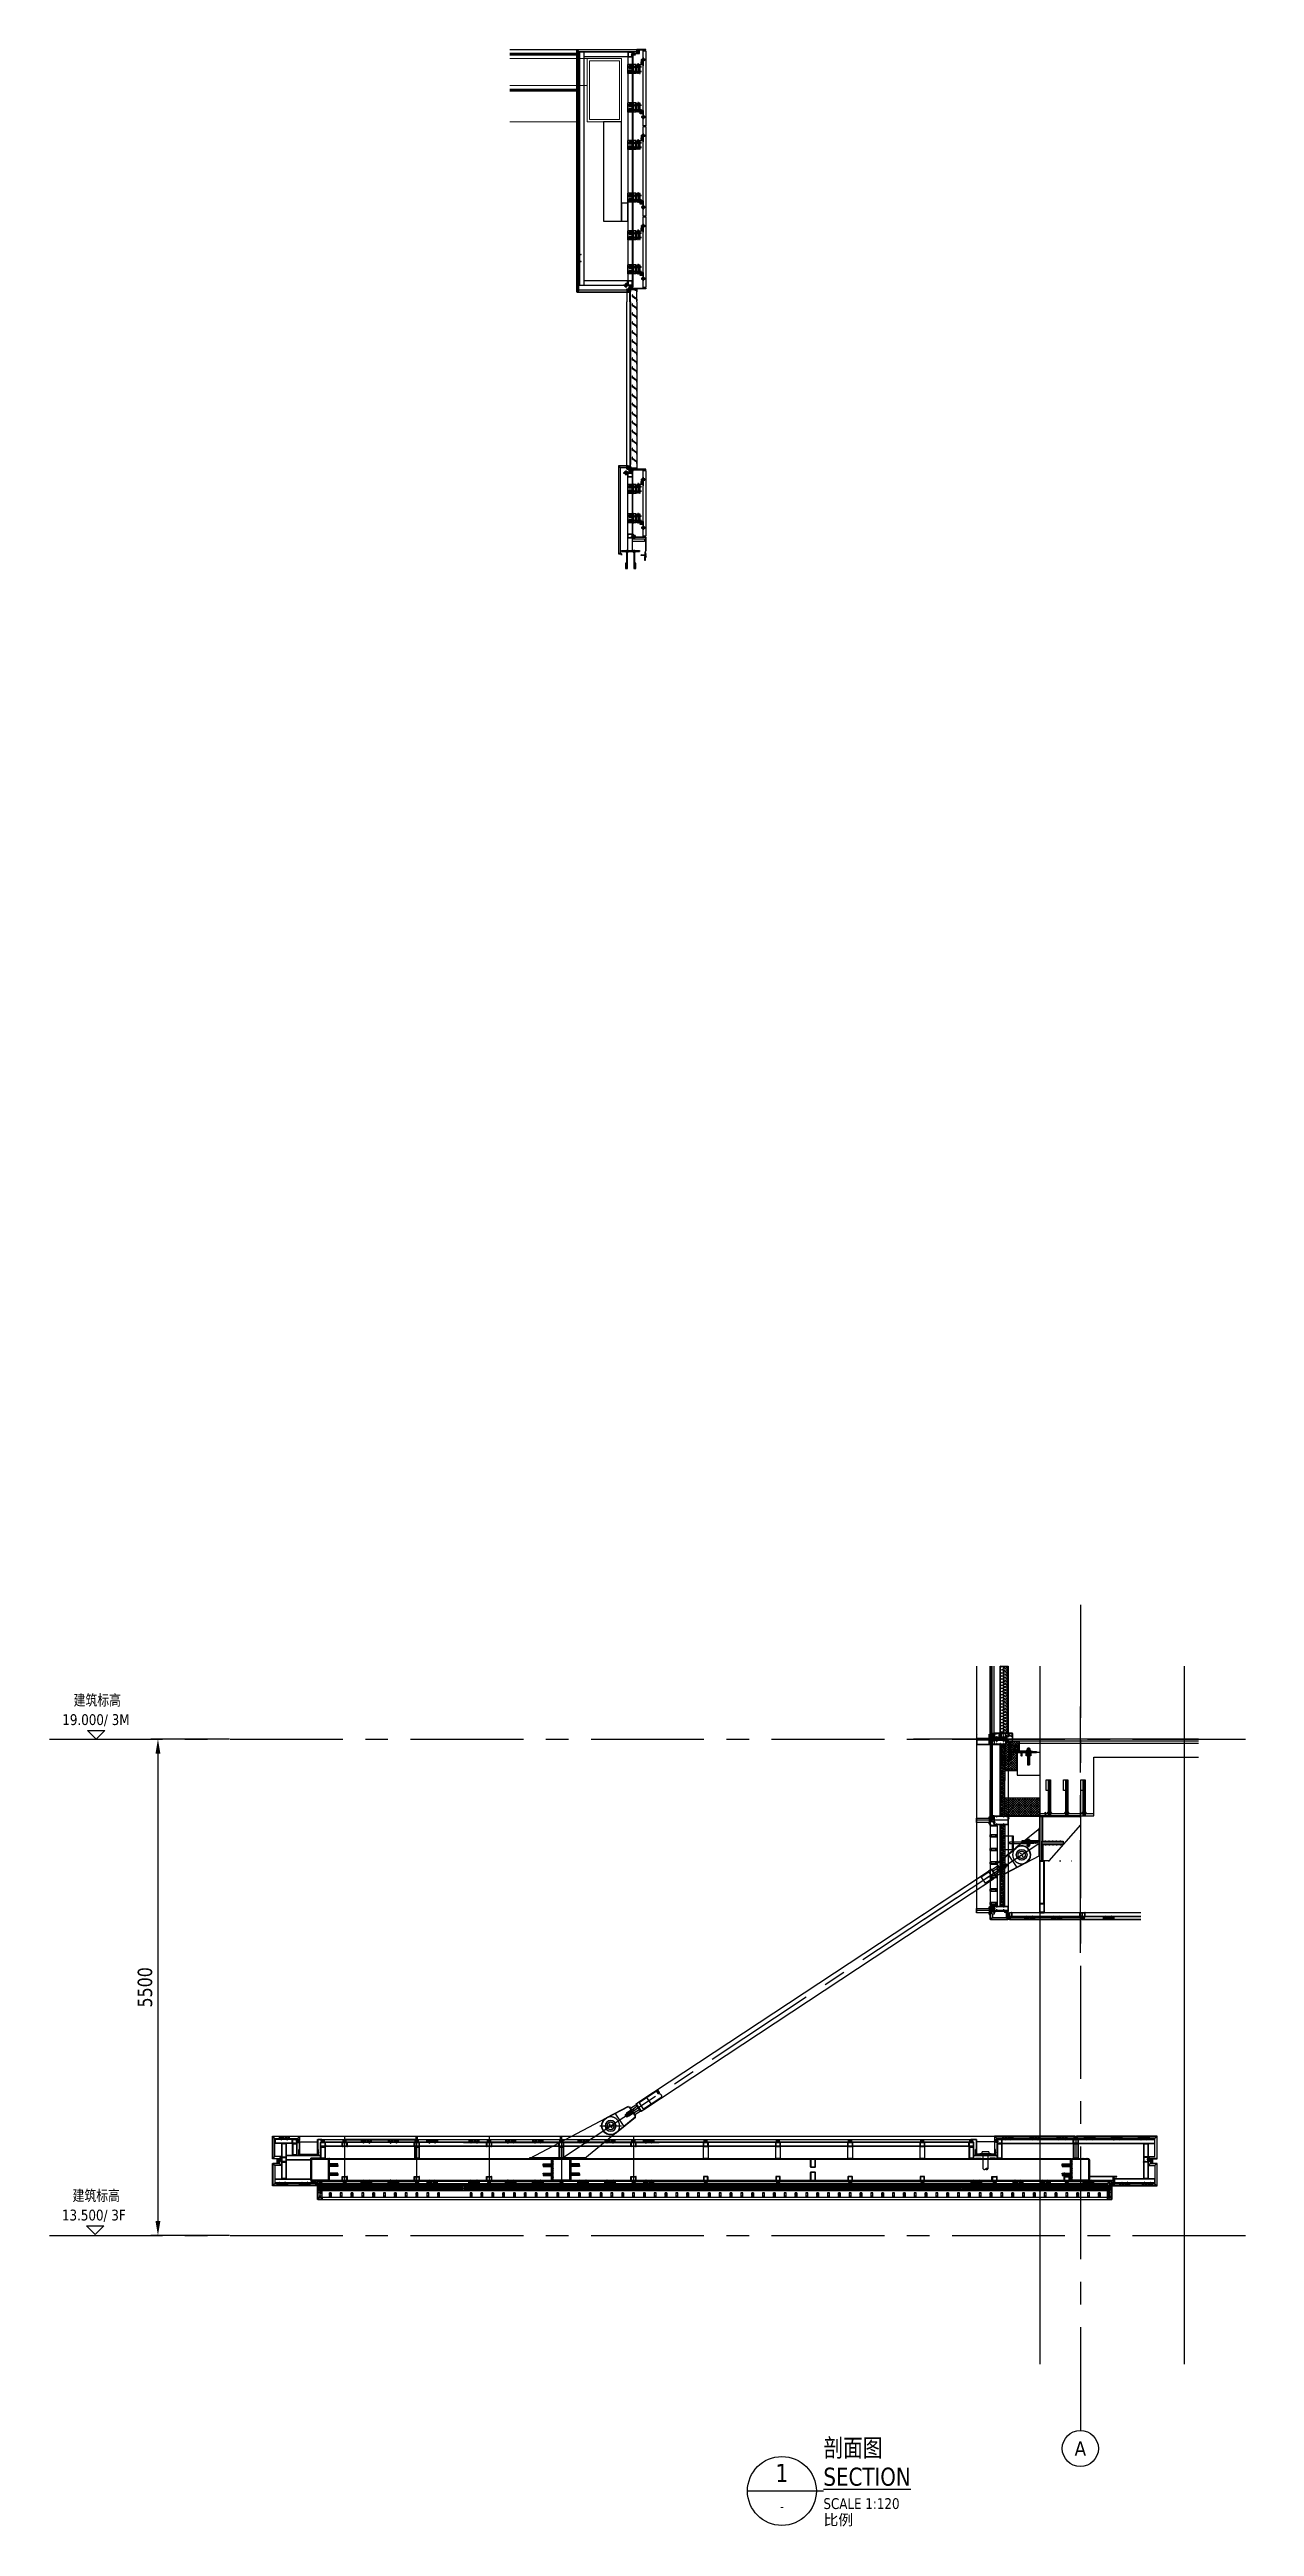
# Model space of a CAD drawing. Header units: millimetres. Extents: x 434053 to 1059003, y -2417481 to 936527.
# Drawn here: x 648391 to 661741, y -2253574 to -2226136 of the extents above; entities that cross this region are included whole.
import ezdxf
from ezdxf.enums import TextEntityAlignment as Align

# ---------------------------------------------------------------- set-up
doc = ezdxf.new("R2010")
doc.units = ezdxf.units.MM
doc.header["$LTSCALE"] = 1000
doc.header["$MEASUREMENT"] = 0
for name, pattern in [('CENTER', [2, 1.25, -0.25, 0.25, -0.25]), ('CENTER2', [1.125, 0.75, -0.125, 0.125, -0.125]), ('DOT2', [0.125, 0, -0.125]), ('HIDDEN', [9.525, 6.35, -3.175]), ('HIDDEN2', [4.7625, 3.175, -1.5875]), ('HIDDENX2', [19.05, 12.7, -6.35]), ('Tower curtain wall section$0$HIDDENX2', [0.75, 0.5, -0.25])]:
    doc.linetypes.add(name, pattern=pattern)
doc.layers.get('Defpoints').update_dxf_attribs({"color": 6})
for name, color, linetype in [('1-GRID', 8, 'CENTER2'), ('ALUM', 1, 'Continuous'), ('ALUM-V', 11, 'Continuous'), ('DIM', 3, 'Continuous'), ('ELASTOMER', 6, 'Continuous'), ('ELASTOMER-V', 241, 'Continuous'), ('ELASTROMER-V', 241, 'Continuous'), ('EXTRUSION', 4, 'Continuous'), ('EXTRUSION-V', 141, 'Continuous'), ('EXTRUSION1', 4, 'Continuous'), ('EXTRUSION2', 133, 'Continuous'), ('FASTENER', 191, 'Continuous'), ('GLASS', 1, 'Continuous'), ('GLASS-V', 11, 'Continuous'), ('GM', 6, 'Continuous'), ('GRANITE', 30, 'Continuous'), ('GRID', 8, 'CENTER'), ('HZHZNEWPLOTLAYER#@$TT', 7, 'Continuous'), ('INSUL', 8, 'HIDDEN'), ('SFC-ELASTOMER', 6, 'Continuous'), ('SFC-ELASTOMER-V', 241, 'Continuous'), ('SILICONE', 8, 'Continuous'), ('SILICONE-V', 9, 'Continuous'), ('STEEL', 3, 'Continuous'), ('STEEL-V', 71, 'Continuous'), ('STRUCTURE', 5, 'Continuous'), ('SUS', 204, 'Continuous'), ('SUS-V', 201, 'Continuous'), ('SYMBOL', 7, 'Continuous'), ('TEXT', 7, 'Continuous'), ('WELD', 6, 'Continuous'), ('型材断面填充', 254, 'Continuous'), ('标注二', 1, 'Continuous'), ('铝板断面填充', 14, 'Continuous')]:
    doc.layers.add(name, color=color, linetype=linetype)
for name, color, linetype, lineweight in [('A-DETL-0001', 4, 'Continuous', 15), ('A-GENM', 2, 'Continuous', 70), ('A-GENM-PROJ', 2, 'Continuous', 25)]:
    doc.layers.add(name, color=color, linetype=linetype, lineweight=lineweight)
doc.styles.add('CHINESE', font='simhei.ttf', dxfattribs={"width": 0.8})
doc.styles.add('ROMANS', font='romans.shx', dxfattribs={"width": 0.8})
doc.styles.add('VERDANA', font='verdana.ttf', dxfattribs={"width": 0.8})
doc.dimstyles.new('A1-1-40', dxfattribs={"dimscale": 40, "dimtxt": 4, "dimasz": 4, "dimexe": 2, "dimexo": 2, "dimgap": 1.5, "dimtad": 1, "dimdec": 1, "dimdsep": 46, "dimtxsty": 'VERDANA', "dimcen": 0, "dimdle": 1, "dimclrd": 256, "dimclre": 256, "dimclrt": 2, "dimadec": 0, "dimazin": 0, "dimtfac": 1, "dimtdec": 1, "dimtmove": 0, "dimatfit": 2, "dimfxl": 1, "dimtolj": 1, "dimtzin": 0, "dimlwd": -1, "dimlwe": -1, "dimarcsym": 0})
pattern_1 = [(45, (-5.177405, -3.52174), (-0.04419417, 0.04419417), [])]
pattern_2 = [(37.5, (-97272.6288, -18845.2114), (-0.062993358, 1.92682377), [0, -1.52, 0, -1.7, 0, -1.625]), (7.5, (-97272.6288, -18845.2114), (1.769776705, 2.822146065), [0, -0.82, 0, -1.37, 0, -0.525]), (327.5, (-97273.8588, -18845.2114), (3.114141862, 0.005659054), [0, -0.5, 0, -1.8, 0, -2.35]), (317.5, (-97273.8588, -18845.2114), (3.006126605, 0.877675565), [0, -0.25, 0, -1.18, 0, -1.35])]
pattern_3 = [(45, (-85687.103, 38037.3096), (-3.5355339, 3.5355339), []), (45, (-85686.396, 38036.6025), (-3.5355339, 3.5355339), [])]
pattern_4 = [(135, (-17590.016, 98369.1955), (-0.883883476, -0.883883476), [])]
pattern_5 = [(225, (-80030.5305, -21792.7522), (0.883883476, -0.883883476), [])]
pattern_6 = [(225, (-80515.5302, -20720.2503), (0.883883476, -0.883883476), [])]
pattern_7 = [(324.683306, (-1957.7521, 1776.4641), (1.82220888, 0.6294226), [0, -1.52, 0, -1.7, 0, -1.625]), (294.683306, (-1957.752, 1776.4641), (3.2190227, -0.85703603), [0, -0.82, 0, -1.37, 0, -0.525]), (254.683306, (-1958.1155, 1777.6392), (0.92541646, -2.97346867), [0, -0.5, 0, -1.8, 0, -2.35]), (244.683306, (-1958.1155, 1777.6392), (1.72659915, -2.61265515), [0, -0.25, 0, -1.18, 0, -1.35])]
pattern_8 = [(17.183306, (-1957.7521, 1774.4641), (1.47149637, 1.58814308), [1.25, -2.5]), (137.183306, (-1957.7521, 1774.4641), (-2.11112044, 0.4802817), [1.25, -2.5]), (77.183306, (-1957.7521, 1774.4641), (-0.63962407, 2.06842478), [-2.5, 1.25])]
pattern_9 = [(180, (11479.8265, -22276.8878), (-1.875, -1.082531755), [1.25, -2.5]), (300, (11479.8265, -22276.8878), (1.875, -1.082531755), [1.25, -2.5]), (240, (11479.8265, -22276.8878), (-2e-15, -2.16506351), [-2.5, 1.25])]
pattern_10 = [(315, (79915.197, 186974.416), (5.30330086, 5.30330086), []), (315, (79915.197, 186972.6484), (5.30330086, 5.30330086), []), (315, (79915.197, 186970.8806), (5.30330086, 5.30330086), []), (315, (79915.197, 186969.113), (5.30330086, 5.30330086), [])]
pattern_11 = [(287.183306, (2524.9208, 2397.7521), (1.58814308, -1.47149637), [1.25, -2.5]), (47.183306, (2524.9208, 2397.7521), (0.4802817, 2.11112044), [1.25, -2.5]), (347.183306, (2524.9208, 2397.7521), (2.06842478, 0.63962407), [-2.5, 1.25])]
pattern_12 = [(17.183306, (-1892.7541, 2189.9208), (1.47149637, 1.58814308), [1.25, -2.5]), (137.183306, (-1892.7541, 2189.9208), (-2.11112044, 0.4802817), [1.25, -2.5]), (77.183306, (-1892.7541, 2189.9208), (-0.63962407, 2.06842478), [-2.5, 1.25])]
pattern_13 = [(135, (-28460.7167, 91218.7319), (-0.883883476, -0.883883476), [])]
pattern_14 = [(225, (-90676.2319, -29055.7167), (0.883883476, -0.883883476), [])]
pattern_15 = [(135, (-28340.7167, 91421.2309), (-0.883883476, -0.883883476), [])]
pattern_16 = [(225, (-32660.994, 69804.262), (-2e-15, -10.0013183), [20]), (225, (-32660.994, 69806.762), (-2e-15, -10.0013183), [20])]
pattern_17 = [(315, (27774.7332, -91715.2271), (0.883883476, 0.883883476), [])]
pattern_18 = [(225, (-90676.2319, -28675.7167), (0.883883476, -0.883883476), [])]
pattern_19 = [(315, (29243.7129, -91816.2309), (0.883883476, 0.883883476), [])]
pattern_20 = [(315, (29243.7129, -91916.2309), (0.883883476, 0.883883476), [])]
pattern_21 = [(225, (-89876.2319, -28675.7167), (0.883883476, -0.883883476), [])]
pattern_22 = [(225, (-89876.2319, -29055.7167), (0.883883476, -0.883883476), [])]
pattern_23 = [(225, (-88276.2319, -28675.7167), (0.883883476, -0.883883476), [])]
pattern_24 = [(225, (-89076.2319, -28675.7167), (0.883883476, -0.883883476), [])]
pattern_25 = [(225, (-89076.2319, -29055.7167), (0.883883476, -0.883883476), [])]
pattern_26 = [(225, (-87476.2316, -28675.7147), (0.883883476, -0.883883476), [])]
pattern_27 = [(225, (-87476.2316, -29055.7147), (0.883883476, -0.883883476), [])]
pattern_28 = [(225, (-88201.2278, -28855.7147), (0.883883476, -0.883883476), [])]
pattern_29 = [(315, (31918.716, -91816.2289), (0.883883476, 0.883883476), [])]
pattern_30 = [(315, (31918.716, -91916.2289), (0.883883476, 0.883883476), [])]
pattern_31 = [(225, (-88201.2278, -28935.7147), (0.883883476, -0.883883476), [])]
pattern_32 = [(225, (-88201.2278, -29035.7147), (0.883883476, -0.883883476), [])]
pattern_33 = [(135, (-18758.8114, 91218.7319), (-0.883883476, -0.883883476), [])]
pattern_34 = [(225, (-25160.994, 69804.262), (-2e-15, -10.0013183), [20]), (225, (-25160.994, 69806.762), (-2e-15, -10.0013183), [20])]
pattern_35 = [(315, (35274.7332, -91715.2271), (0.883883476, 0.883883476), [])]
pattern_36 = [(315, (35274.7332, -91746.2309), (0.883883476, 0.883883476), [])]
pattern_37 = [(225, (-83733.7303, -28675.7167), (0.883883476, -0.883883476), [])]
pattern_38 = [(315, (37668.7129, -91816.2289), (0.883883476, 0.883883476), [])]
pattern_39 = [(315, (37668.7129, -91916.2289), (0.883883476, 0.883883476), [])]
pattern_40 = [(225, (-82576.2319, -28640.7167), (0.883883476, -0.883883476), [])]
pattern_41 = [(225, (-83476.2316, -29055.7147), (0.883883476, -0.883883476), [])]
pattern_42 = [(225, (-82676.2316, -29055.7147), (0.883883476, -0.883883476), [])]
pattern_43 = [(127.5, (146372.9246, 21138.4209), (-1.926823769, -0.0629933581), [0, -1.52, 0, -1.7, 0, -1.625]), (97.5, (146372.9246, 21138.421), (-2.8221460652, 1.7697767053), [0, -0.82, 0, -1.37, 0, -0.525]), (57.5, (146372.9246, 21137.1909), (-0.0056590535, 3.1141418618), [0, -0.5, 0, -1.8, 0, -2.35]), (47.5, (146372.9246, 21137.191), (-0.877675565, 3.0061266046), [0, -0.25, 0, -1.18, 0, -1.35])]
pattern_44 = [(307.5, (167664.9333, 545.764), (1.926823769, 0.0629933581), [0, -1.52, 0, -1.7, 0, -1.625]), (277.5, (167664.9333, 545.764), (2.8221460652, -1.7697767053), [0, -0.82, 0, -1.37, 0, -0.525]), (237.5, (167664.9333, 546.994), (0.0056590535, -3.1141418618), [0, -0.5, 0, -1.8, 0, -2.35]), (227.5, (167664.9333, 546.994), (0.877675565, -3.0061266046), [0, -0.25, 0, -1.18, 0, -1.35])]

# ---------------------------------------------------------------- blocks, each defined once
blk = doc.blocks.new('GM')
at = {"color": 0, "linetype": 'ByBlock'}
blk.add_circle((0, 0), 5, dxfattribs=at)
at = {"color": 3, "linetype": 'ByBlock', "style": 'VERDANA', "width": 0.85}
blk.add_attdef('R1', text='', height=4, dxfattribs=at).set_placement((0, 0), align=Align.MIDDLE)
blk = doc.blocks.new('*D369')
at = {"transparency": 16777216}
for p, q in [((96500, 10675), (95628, 10675)), ((95708, 10515), (95708, 5335)), ((96500, 5175), (95628, 5175))]:
    blk.add_line(p, q, dxfattribs=at)
for points in [[(95681, 10515), (95735, 10515), (95708, 10675)], [(95681, 5335), (95735, 5335), (95708, 5175)]]:
    blk.add_solid(points, dxfattribs=at)
at = {"layer": 'Defpoints', "color": 0, "transparency": 16777216}
for p in [(96580, 10675), (95708, 5175), (96580, 5175)]:
    blk.add_point(p, dxfattribs=at)
at = {"color": 2, "transparency": 16777216, "insert": (95565, 7925), "char_height": 160, "width": 158.56, "attachment_point": 5, "rotation": 90, "style": 'VERDANA'}
blk.add_mtext('\\A1;5500', dxfattribs=at)
blk = doc.blocks.new('L-FL-S2')
blk.add_lwpolyline([(-2, 2), (2, 2), (0, 0)], close=True)
at = {"color": 2, "style": 'VERDANA', "width": 0.8}
for tag, p in [('0.00', (0, 3.25)), ('1/F', (0, 7))]:
    blk.add_attdef(tag, text='', height=2.5, dxfattribs=at).set_placement(p, align=Align.CENTER)
blk = doc.blocks.new('TITLE_Chi_01')
at = {"color": 3}
blk.add_line((-9.54, 0), (11.54, 0), dxfattribs=at)
at = {"color": 2}
blk.add_circle((0, 0), 9.54, dxfattribs=at)
at = {"color": 1, "style": 'VERDANA', "width": 0.8}
blk.add_attdef('A', text='', height=5, dxfattribs=at).set_placement((0, 2.49), align=Align.CENTER)
at = {"color": 3, "style": 'VERDANA', "width": 0.8}
blk.add_attdef('%%UPLAN', (11.54, 1.5), '', height=5, dxfattribs=at)
at = {"color": 2, "style": 'VERDANA', "width": 0.8}
blk.add_attdef('001', text='', height=2.5, dxfattribs=at).set_placement((0, -5.8), align=Align.CENTER)
blk.add_attdef('SCALE_1:1', (11.54, -5), '', height=3, dxfattribs=at)
at = {"layer": 'TEXT', "color": 7, "style": 'CHINESE'}
blk.add_text('比例', height=3, dxfattribs=at).set_placement((11.54, -9.5))
at = {"layer": 'TEXT', "color": 1, "style": 'CHINESE', "width": 0.8}
blk.add_attdef('平面图', (11.54, 9.5), '', height=5, dxfattribs=at)
blk = doc.blocks.new('20211011-LC12')
at = {"layer": '型材断面填充', "linetype": 'ByBlock'}
h = blk.add_hatch(color=256, dxfattribs=at)
edge = h.paths.add_edge_path(flags=16)
edge.add_arc((45, 47), 0.5, 0, 90)
edge.add_line((45, 48), (31, 48))
edge.add_arc((31, 47), 0.5, 90, 180)
edge.add_line((30, 47), (30, 42))
edge.add_arc((30, 42), 0.5, -60.2551, 0, ccw=False)
edge.add_line((30, 41), (26, 39))
edge.add_arc((26, 38), 0.5, 119.7449, 180)
edge.add_line((25, 38), (25, 11))
edge.add_arc((26, 11), 0.5, 180, 270)
edge.add_line((26, 11), (45, 11))
edge.add_arc((45, 11), 0.5, 270, 360)
edge.add_line((45, 11), (45, 47))
edge = h.paths.add_edge_path(flags=16)
edge.add_arc((150, 44), 5.3, 154.4668, 222.0226)
edge.add_arc((147, 41), 1.25, 222.0226, 330)
edge.add_arc((147, 41), 1.25, 330, 402.0226)
edge.add_arc((150, 44), 2.8, 218.5196, 222.0226, ccw=False)
edge.add_line((148, 42), (148, 42))
edge.add_arc((150, 44), 2.65, 201.4804, 218.5196, ccw=False)
edge.add_line((148, 43), (147, 43))
edge.add_arc((150, 44), 2.8, 98.5196, 201.4804, ccw=False)
edge.add_line((150, 47), (150, 47))
edge.add_arc((150, 44), 2.65, 81.4804, 98.5196, ccw=False)
edge.add_line((150, 47), (150, 47))
edge.add_arc((150, 44), 2.8, -21.4804, 81.4804, ccw=False)
edge.add_line((153, 43), (152, 43))
edge.add_arc((150, 44), 2.65, 321.4804, 338.5196, ccw=False)
edge.add_line((152, 42), (152, 42))
edge.add_arc((150, 44), 2.8, 317.9774, 321.4804, ccw=False)
edge.add_arc((153, 41), 1.25, 137.9774, 210)
edge.add_arc((153, 41), 1.25, 210, 317.9774)
edge.add_arc((150, 44), 5.3, 317.9774, 385.5332)
edge.add_arc((155, 46), 0.5, 90, 205.5332, ccw=False)
edge.add_line((155, 47), (196, 47))
edge.add_arc((196, 46), 0.5, 0, 90, ccw=False)
edge.add_line((197, 46), (197, -47))
edge.add_arc((196, -47), 0.5, -90, 0, ccw=False)
edge.add_line((196, -47), (155, -47))
edge.add_arc((155, -47), 0.5, 154.4668, 270, ccw=False)
edge.add_arc((150, -44), 5.3, 334.4668, 402.0226)
edge.add_arc((153, -41), 1.25, 42.0226, 150)
edge.add_arc((153, -41), 1.25, 150, 222.0226)
edge.add_arc((150, -44), 2.8, 38.5196, 42.0226, ccw=False)
edge.add_line((152, -42), (152, -42))
edge.add_arc((150, -44), 2.65, 21.4804, 38.5196, ccw=False)
edge.add_line((152, -43), (153, -43))
edge.add_arc((150, -44), 2.8, -81.4804, 21.4804, ccw=False)
edge.add_line((150, -47), (150, -47))
edge.add_arc((150, -44), 2.65, 261.4804, 278.5196, ccw=False)
edge.add_line((150, -47), (150, -47))
edge.add_arc((150, -44), 2.8, 158.5196, 261.4804, ccw=False)
edge.add_line((147, -43), (148, -43))
edge.add_arc((150, -44), 2.65, 141.4804, 158.5196, ccw=False)
edge.add_line((148, -42), (148, -42))
edge.add_arc((150, -44), 2.8, 137.9774, 141.4804, ccw=False)
edge.add_arc((147, -41), 1.25, 317.9774, 390)
edge.add_arc((147, -41), 1.25, 30, 137.9774)
edge.add_arc((150, -44), 5.3, 137.9774, 205.5332)
edge.add_arc((145, -47), 0.5, -90, 25.5332, ccw=False)
edge.add_line((145, -47), (77, -47))
edge.add_arc((77, -47), 0.5, 154.4668, 270, ccw=False)
edge.add_arc((72, -44), 5.3, 334.4668, 402.0226)
edge.add_arc((75, -41), 1.25, 42.0226, 150)
edge.add_arc((75, -41), 1.25, 150, 222.0226)
edge.add_arc((72, -44), 2.8, 38.5196, 42.0226, ccw=False)
edge.add_line((74, -42), (74, -42))
edge.add_arc((72, -44), 2.65, 21.4804, 38.5196, ccw=False)
edge.add_line((74, -43), (75, -43))
edge.add_arc((72, -44), 2.8, -81.4804, 21.4804, ccw=False)
edge.add_line((72, -47), (72, -47))
edge.add_arc((72, -44), 2.65, 261.4804, 278.5196, ccw=False)
edge.add_line((72, -47), (72, -47))
edge.add_arc((72, -44), 2.8, 158.5196, 261.4804, ccw=False)
edge.add_line((69, -43), (70, -43))
edge.add_arc((72, -44), 2.65, 141.4804, 158.5196, ccw=False)
edge.add_line((70, -42), (70, -42))
edge.add_arc((72, -44), 2.8, 137.9774, 141.4804, ccw=False)
edge.add_arc((69, -41), 1.25, 317.9774, 390)
edge.add_arc((69, -41), 1.25, 30, 137.9774)
edge.add_arc((72, -44), 5.3, 137.9774, 205.5332)
edge.add_arc((67, -47), 0.5, -90, 25.5332, ccw=False)
edge.add_line((67, -47), (54, -47))
edge.add_arc((54, -47), 0.5, 180, 270, ccw=False)
edge.add_line((53, -47), (53, -41))
edge.add_arc((53, -41), 0.5, 0, 60.2551)
edge.add_line((53, -41), (49, -38))
edge.add_arc((49, -38), 0.5, 180, 240.2551, ccw=False)
edge.add_line((48, -38), (48, -21))
edge.add_line((48, -21), (51, -19))
edge.add_line((51, -19), (51, -11))
edge.add_line((51, -11), (48, -9))
edge.add_line((48, -9), (48, 46))
edge.add_arc((49, 46), 0.5, 90, 180, ccw=False)
edge.add_line((49, 47), (67, 47))
edge.add_arc((67, 46), 0.5, -25.5332, 90, ccw=False)
edge.add_arc((72, 44), 5.3, 154.4668, 222.0226)
edge.add_arc((69, 41), 1.25, 222.0226, 330)
edge.add_arc((69, 41), 1.25, 330, 402.0226)
edge.add_arc((72, 44), 2.8, 218.5196, 222.0226, ccw=False)
edge.add_line((70, 42), (70, 42))
edge.add_arc((72, 44), 2.65, 201.4804, 218.5196, ccw=False)
edge.add_line((70, 43), (69, 43))
edge.add_arc((72, 44), 2.8, 98.5196, 201.4804, ccw=False)
edge.add_line((72, 47), (72, 47))
edge.add_arc((72, 44), 2.65, 81.4804, 98.5196, ccw=False)
edge.add_line((72, 47), (72, 47))
edge.add_arc((72, 44), 2.8, -21.4804, 81.4804, ccw=False)
edge.add_line((75, 43), (74, 43))
edge.add_arc((72, 44), 2.65, 321.4804, 338.5196, ccw=False)
edge.add_line((74, 42), (74, 42))
edge.add_arc((72, 44), 2.8, 317.9774, 321.4804, ccw=False)
edge.add_arc((75, 41), 1.25, 137.9774, 210)
edge.add_arc((75, 41), 1.25, 210, 317.9774)
edge.add_arc((72, 44), 5.3, 317.9774, 385.5332)
edge.add_arc((77, 46), 0.5, 90, 205.5332, ccw=False)
edge.add_line((77, 47), (145, 47))
edge.add_arc((145, 46), 0.5, -25.5332, 90, ccw=False)
edge = h.paths.add_edge_path()
edge.add_arc((46, -48), 1, 90, 180, ccw=False)
edge.add_line((46, -47), (47, -47))
edge.add_arc((47, -47), 0.3, 0, 90, ccw=False)
edge.add_line((47, -47), (47, -48))
edge.add_arc((47, -48), 0.5, 180, 270)
edge.add_line((47, -49), (49, -49))
edge.add_arc((49, -48), 0.5, 270, 299.7449)
edge.add_line((49, -48), (50, -48))
edge.add_arc((50, -47), 0.5, 299.7449, 360)
edge.add_line((50, -47), (50, -43))
edge.add_arc((50, -43), 0.5, 0, 60.2551)
edge.add_line((50, -42), (49, -42))
edge.add_arc((49, -42), 0.5, 60.2551, 90)
edge.add_line((49, -42), (47, -42))
edge.add_arc((47, -42), 0.5, 90, 180)
edge.add_line((47, -42), (47, -43))
edge.add_arc((47, -43), 0.3, -90, 0, ccw=False)
edge.add_line((47, -43), (46, -43))
edge.add_arc((46, -42), 1, 180, 270, ccw=False)
edge.add_line((45, -42), (45, -17))
edge.add_arc((46, -17), 0.2, 60.8823, 180, ccw=False)
edge.add_line((46, -17), (48, -18))
edge.add_arc((48, -18), 0.2, 240.8823, 360)
edge.add_line((48, -18), (48, -12))
edge.add_arc((48, -12), 0.2, 360, 479.1177)
edge.add_line((48, -12), (46, -13))
edge.add_arc((46, -13), 0.2, 180, 299.1177, ccw=False)
edge.add_line((45, -13), (45, 7))
edge.add_arc((45, 7), 0.5, 0, 90)
edge.add_line((45, 8), (25, 8))
edge.add_arc((25, 7), 0.5, 90, 180)
edge.add_line((24, 7), (24, 5))
edge.add_arc((25, 5), 0.5, 180, 270)
edge.add_line((25, 4), (27, 4))
edge.add_arc((27, 4), 0.5, 0, 90, ccw=False)
edge.add_line((27, 4), (27, 3))
edge.add_arc((27, 3), 0.5, -90, 0, ccw=False)
edge.add_line((27, 2), (23, 2))
edge.add_arc((23, 3), 0.5, 180, 270, ccw=False)
edge.add_line((22, 3), (22, 7))
edge.add_arc((22, 7), 0.5, 0, 90)
edge.add_line((22, 8), (2, 8))
edge.add_arc((2, 7), 0.5, 90, 180)
edge.add_line((2, 7), (2, 6))
edge.add_arc((2, 6), 0.5, 180, 270)
edge.add_line((2, 5), (4, 5))
edge.add_arc((4, 5), 0.5, 0, 90, ccw=False)
edge.add_line((5, 5), (5, 4))
edge.add_arc((4, 4), 0.5, -90, 0, ccw=False)
edge.add_line((4, 3), (0, 3))
edge.add_arc((0, 4), 0.5, 180, 270, ccw=False)
edge.add_line((0, 4), (0, 10))
edge.add_arc((0, 10), 0.5, 90, 180, ccw=False)
edge.add_line((0, 11), (23, 11))
edge.add_arc((23, 11), 0.5, 270, 360)
edge.add_line((23, 11), (23, 42))
edge.add_arc((24, 42), 1, 90, 180, ccw=False)
edge.add_line((24, 43), (25, 43))
edge.add_arc((25, 43), 0.3, 0, 90, ccw=False)
edge.add_line((25, 43), (25, 42))
edge.add_arc((25, 42), 0.5, 180, 270)
edge.add_line((25, 41), (27, 41))
edge.add_arc((27, 42), 0.5, 270, 299.7449)
edge.add_line((27, 42), (28, 42))
edge.add_arc((28, 43), 0.5, 299.7449, 360)
edge.add_line((28, 43), (28, 47))
edge.add_arc((28, 47), 0.5, 360, 420.2551)
edge.add_line((28, 48), (27, 48))
edge.add_arc((27, 48), 0.5, 60.2551, 90)
edge.add_line((27, 48), (25, 48))
edge.add_arc((25, 48), 0.5, 90, 180)
edge.add_line((25, 48), (25, 47))
edge.add_arc((25, 47), 0.3, -90, 0, ccw=False)
edge.add_line((25, 47), (24, 47))
edge.add_arc((24, 48), 1, 180, 270, ccw=False)
edge.add_line((23, 48), (23, 50))
edge.add_line((23, 50), (200, 50))
edge.add_line((200, 50), (200, -50))
edge.add_line((200, -50), (45, -50))
edge.add_line((45, -50), (45, -48))
at = {"color": 0, "linetype": 'ByBlock', "elevation": 0}
for points in [[(45, -48, -0.414214), (46, -47), (47, -47, -0.414214), (47, -47), (47, -48, 0.414214), (47, -49), (49, -49, 0.13052), (49, -48), (50, -48, 0.269143), (50, -47), (50, -43, 0.269143), (50, -42), (49, -42, 0.13052), (49, -42), (47, -42, 0.414214), (47, -42), (47, -43, -0.414214), (47, -43), (46, -43, -0.414213), (45, -42), (45, -17, -0.572229), (46, -17), (48, -18, 0.572229), (48, -18), (48, -12, 0.572229), (48, -12), (46, -13, -0.572229), (45, -13), (45, 7, 0.414214), (45, 8), (25, 8, 0.414213), (24, 7), (24, 5, 0.414214), (25, 4), (27, 4, -0.414214), (27, 4), (27, 3, -0.414214), (27, 2), (23, 2, -0.414214), (22, 3), (22, 7, 0.414214), (22, 8), (2, 8, 0.414214), (2, 7), (2, 6, 0.414214), (2, 5), (4, 5, -0.414214), (5, 5), (5, 4, -0.414214), (4, 3), (0, 3, -0.414214), (0, 4), (0, 10, -0.414214), (0, 11), (23, 11, 0.414214), (23, 11), (23, 42, -0.414214), (24, 43), (25, 43, -0.414214), (25, 43), (25, 42, 0.414214), (25, 41), (27, 41, 0.13052), (27, 42), (28, 42, 0.269143), (28, 43), (28, 47, 0.269143), (28, 48), (27, 48, 0.13052), (27, 48), (25, 48, 0.414214), (25, 48), (25, 47, -0.414214), (25, 47), (24, 47, -0.414214), (23, 48), (23, 50), (200, 50), (200, -50), (45, -50)], [(45, 47, 0.414214), (45, 48), (31, 48, 0.414214), (30, 47), (30, 42, -0.269143), (30, 41), (26, 39, 0.269143), (25, 38), (25, 11, 0.414214), (26, 11), (45, 11, 0.414214), (45, 11)], [(145, 46, 0.303613), (146, 40, 0.509401), (148, 41, 0.325029), (148, 42, -0.015286), (148, 42), (148, 42, -0.074485), (148, 43), (147, 43, -0.482132), (150, 47), (150, 47, -0.074485), (150, 47), (150, 47, -0.482132), (153, 43), (152, 43, -0.074485), (152, 42), (152, 42, -0.015286), (152, 42, 0.325029), (152, 41, 0.509401), (154, 40, 0.303613), (155, 46, -0.55165), (155, 47), (196, 47, -0.414214), (197, 46), (197, -47, -0.414214), (196, -47), (155, -47, -0.55165), (155, -46, 0.303613), (154, -40, 0.509401), (152, -41, 0.325029), (152, -42, -0.015286), (152, -42), (152, -42, -0.074485), (152, -43), (153, -43, -0.482132), (150, -47), (150, -47, -0.074485), (150, -47), (150, -47, -0.482132), (147, -43), (148, -43, -0.074485), (148, -42), (148, -42, -0.015286), (148, -42, 0.325029), (148, -41, 0.509401), (146, -40, 0.303613), (145, -46, -0.55165), (145, -47), (77, -47, -0.55165), (77, -46, 0.303613), (76, -40, 0.509401), (74, -41, 0.325029), (74, -42, -0.015286), (74, -42), (74, -42, -0.074485), (74, -43), (75, -43, -0.482132), (72, -47), (72, -47, -0.074485), (72, -47), (72, -47, -0.482132), (69, -43), (70, -43, -0.074485), (70, -42), (70, -42, -0.015286), (70, -42, 0.325029), (70, -41, 0.509401), (68, -40, 0.303613), (67, -46, -0.55165), (67, -47), (54, -47, -0.414214), (53, -47), (53, -41, 0.269143), (53, -41), (49, -38, -0.269143), (48, -38), (48, -21), (51, -19), (51, -11), (48, -9), (48, 46, -0.414214), (49, 47), (67, 47, -0.55165), (67, 46, 0.303613), (68, 40, 0.509401), (70, 41, 0.325029), (70, 42, -0.015286), (70, 42), (70, 42, -0.074485), (70, 43), (69, 43, -0.482132), (72, 47), (72, 47, -0.074485), (72, 47), (72, 47, -0.482132), (75, 43), (74, 43, -0.074485), (74, 42), (74, 42, -0.015286), (74, 42, 0.325029), (74, 41, 0.509401), (76, 40, 0.303613), (77, 46, -0.55165), (77, 47), (145, 47, -0.55165)]]:
    blk.add_lwpolyline(points, format="xyb", close=True, dxfattribs=at)
blk = doc.blocks.new('20210825-LC03')
at = {"layer": '型材断面填充', "linetype": 'ByBlock'}
h = blk.add_hatch(color=256, dxfattribs=at)
h.dxf.hatch_style = 1
edge = h.paths.add_edge_path()
edge.add_line((3, -2), (6, -2))
edge.add_arc((6, -2), 0.5, 0, 90, ccw=False)
edge.add_line((6, -2), (6, -35))
edge.add_arc((6, -35), 0.5, -90, 0, ccw=False)
edge.add_line((6, -36), (5, -36))
edge.add_arc((5, -36), 0.3, 90, 216.8699)
edge.add_line((5, -36), (7, -39))
edge.add_arc((7, -38), 0.3, 216.8699, 360)
edge.add_line((7, -38), (7, -24))
edge.add_line((7, -24), (12, -24))
edge.add_line((12, -24), (44, -37))
edge.add_line((44, -37), (44, -40))
edge.add_line((44, -40), (48, -40))
edge.add_line((48, -40), (48, -57))
edge.add_line((48, -57), (44, -57))
edge.add_line((44, -57), (44, -75))
edge.add_line((44, -75), (45, -75))
edge.add_line((45, -75), (45, -59))
edge.add_line((45, -59), (50, -59))
edge.add_line((50, -59), (50, 0))
edge.add_line((50, 0), (0, 0))
edge.add_line((0, 0), (0, 0))
edge.add_line((0, 0), (1, -5))
edge.add_arc((1, -5), 0.5, 191.3099, 270)
edge.add_line((1, -6), (2, -6))
edge.add_arc((2, -5), 0.5, 270, 371.3099)
edge.add_line((3, -5), (2, -3))
edge.add_arc((3, -2), 0.5, 90, 191.3099, ccw=False)
h.paths.add_polyline_path([(48, -38), (45, -38), (45, -36), (12, -22), (12, -20), (10, -20), (10, -22), (7, -22), (7, -2), (48, -2)], flags=16)
at = {"color": 0, "linetype": 'ByBlock', "lineweight": -2}
blk.add_lwpolyline([(3, -2), (6, -2, -0.414214), (6, -2), (6, -35, -0.414214), (6, -36), (5, -36, 0.618034), (5, -36), (7, -39, 0.720759), (7, -38), (7, -24), (12, -24), (44, -37), (44, -40), (48, -40), (48, -57), (44, -57), (44, -75), (45, -75), (45, -59), (50, -59), (50, 0), (0, 0), (0, 0), (1, -5, 0.357511), (1, -6), (2, -6, 0.473285), (3, -5), (2, -3, -0.473285)], format="xyb", close=True, dxfattribs=at)
blk.add_lwpolyline([(48, -38), (45, -38), (45, -36), (12, -22), (12, -20), (10, -20), (10, -22), (7, -22), (7, -2), (48, -2)], close=True, dxfattribs=at)
blk = doc.blocks.new('20211011-LC10')
at = {"layer": '型材断面填充', "linetype": 'ByBlock'}
h = blk.add_hatch(color=256, dxfattribs=at)
edge = h.paths.add_edge_path()
edge.add_line((46, 62), (47, 62))
edge.add_arc((47, 62), 0.3, 270, 360)
edge.add_line((47, 62), (47, 63))
edge.add_arc((48, 63), 0.5, 90, 180, ccw=False)
edge.add_line((48, 64), (49, 64))
edge.add_arc((49, 63), 0.5, 60.2551, 90, ccw=False)
edge.add_line((49, 63), (50, 63))
edge.add_arc((50, 62), 0.5, 0, 60.2551, ccw=False)
edge.add_line((51, 62), (51, 58))
edge.add_arc((50, 58), 0.5, -60.2551, 0, ccw=False)
edge.add_line((50, 57), (49, 57))
edge.add_arc((49, 57), 0.5, 270, 299.7449, ccw=False)
edge.add_line((49, 57), (48, 57))
edge.add_arc((48, 57), 0.5, 180, 270, ccw=False)
edge.add_line((47, 57), (47, 58))
edge.add_arc((47, 58), 0.3, 0, 90)
edge.add_line((47, 58), (46, 58))
edge.add_arc((46, 57), 1, 90, 180.0001)
edge.add_line((45, 57), (45, 24))
edge.add_arc((44, 24), 2, -90, 0, ccw=False)
edge.add_line((44, 22), (0, 22))
edge.add_arc((1, 21), 0.5, 90, 180)
edge.add_line((0, 21), (0, 14))
edge.add_arc((0, 14), 0.5, 180, 270)
edge.add_line((0, 14), (5, 14))
edge.add_arc((5, 14), 0.5, 270, 360)
edge.add_line((5, 14), (5, 15))
edge.add_arc((5, 15), 0.5, 0, 90)
edge.add_line((5, 16), (3, 16))
edge.add_arc((3, 16), 0.5, 180, 270, ccw=False)
edge.add_line((2, 16), (2, 18))
edge.add_arc((3, 18), 0.5, 90, 180, ccw=False)
edge.add_line((3, 18), (22, 18))
edge.add_arc((22, 18), 0.5, 0, 90, ccw=False)
edge.add_line((23, 18), (23, 13))
edge.add_arc((23, 13), 0.5, 180, 270)
edge.add_line((23, 13), (27, 13))
edge.add_arc((27, 13), 0.5, 270, 360)
edge.add_line((28, 13), (28, 14))
edge.add_arc((27, 14), 0.5, 0, 90)
edge.add_line((27, 15), (25, 15))
edge.add_arc((25, 15), 0.5, 180, 270, ccw=False)
edge.add_line((25, 15), (25, 18))
edge.add_arc((25, 18), 0.5, 90, 180, ccw=False)
edge.add_line((25, 18), (45, 18))
edge.add_arc((45, 18), 0.5, 0, 90, ccw=False)
edge.add_line((45, 18), (45, 10))
edge.add_line((45, 10), (49, 10))
edge.add_arc((49, 11), 1, 270, 360)
edge.add_line((50, 11), (50, 11))
edge.add_arc((50, 11), 0.3, 0, 90)
edge.add_line((50, 11), (49, 11))
edge.add_arc((49, 12), 0.5, 180, 270, ccw=False)
edge.add_line((49, 12), (49, 18))
edge.add_arc((49, 18), 0.5, 150.2551, 180, ccw=False)
edge.add_line((49, 18), (49, 19))
edge.add_arc((50, 19), 0.5, 90, 150.2551, ccw=False)
edge.add_line((50, 19), (54, 19))
edge.add_arc((54, 19), 0.5, 29.7449, 90, ccw=False)
edge.add_line((55, 19), (55, 18))
edge.add_arc((55, 18), 0.5, 0, 29.7449, ccw=False)
edge.add_line((56, 18), (56, 12))
edge.add_arc((55, 12), 0.5, -90, 0, ccw=False)
edge.add_line((55, 11), (54, 11))
edge.add_arc((54, 11), 0.3, 90, 180)
edge.add_line((54, 11), (54, 11))
edge.add_arc((55, 11), 1, 180, 270)
edge.add_line((55, 10), (57, 10))
edge.add_arc((57, 10), 0.5, 270, 360)
edge.add_line((57, 10), (57, 19))
edge.add_arc((58, 19), 0.5, 90, 180, ccw=False)
edge.add_line((58, 19), (99, 19))
edge.add_arc((99, 19), 0.5, 0, 90, ccw=False)
edge.add_line((99, 19), (99, 14))
edge.add_arc((100, 14), 1, 180, 270)
edge.add_line((100, 13), (101, 13))
edge.add_arc((101, 14), 0.5, 270, 333.4349)
edge.add_line((101, 13), (102, 15))
edge.add_arc((102, 15), 0.5, 333.4349, 360)
edge.add_line((102, 15), (102, 60))
edge.add_arc((104, 60), 2, 90, 180, ccw=False)
edge.add_line((104, 62), (125, 62))
edge.add_arc((125, 60), 2, 0, 90, ccw=False)
edge.add_line((127, 60), (127, 15))
edge.add_arc((128, 15), 0.5, 180, 206.5651)
edge.add_line((127, 15), (128, 13))
edge.add_arc((128, 14), 0.5, 206.5651, 270)
edge.add_line((128, 13), (129, 13))
edge.add_arc((129, 14), 1, 270, 360)
edge.add_line((130, 14), (130, 19))
edge.add_arc((130, 19), 0.5, 90, 180, ccw=False)
edge.add_line((130, 19), (171, 19))
edge.add_arc((171, 19), 0.5, 0, 90, ccw=False)
edge.add_line((172, 19), (172, 14))
edge.add_arc((173, 14), 1, 180, 270)
edge.add_line((173, 13), (174, 13))
edge.add_arc((174, 14), 0.5, 270, 333.4349)
edge.add_line((174, 13), (175, 15))
edge.add_arc((174, 15), 0.5, 333.4349, 360)
edge.add_line((175, 15), (175, 62))
edge.add_arc((175, 62), 0.5, 90, 180, ccw=False)
edge.add_line((175, 62), (196, 62))
edge.add_arc((196, 62), 0.5, 0, 90, ccw=False)
edge.add_line((197, 62), (197, 50))
edge.add_line((197, 50), (196, 49))
edge.add_line((196, 49), (196, 41))
edge.add_line((196, 41), (197, 41))
edge.add_line((197, 41), (197, 33))
edge.add_arc((196, 33), 0.5, -90, 0, ccw=False)
edge.add_line((196, 32), (195, 32))
edge.add_arc((195, 32), 0.5, 90, 180)
edge.add_line((195, 32), (195, 31))
edge.add_arc((195, 31), 0.5, 180, 270)
edge.add_line((195, 30), (204, 30))
edge.add_arc((204, 30), 0.5, 0, 90, ccw=False)
edge.add_line((205, 30), (205, 30))
edge.add_arc((205, 30), 0.5, 270, 360)
edge.add_line((206, 30), (206, 33))
edge.add_arc((205, 33), 0.5, 0, 90)
edge.add_line((205, 33), (200, 33))
edge.add_line((200, 33), (200, 45))
edge.add_arc((200, 45), 0.3, 90, 270, ccw=False)
edge.add_line((200, 45), (200, 57))
edge.add_line((200, 57), (205, 57))
edge.add_arc((205, 58), 0.5, 270, 360)
edge.add_line((205, 58), (205, 62))
edge.add_arc((205, 62), 0.5, 0, 90)
edge.add_line((205, 63), (203, 63))
edge.add_arc((203, 62), 0.5, 90, 191.3099)
edge.add_line((203, 62), (203, 60))
edge.add_arc((202, 60), 0.5, -90, 11.3099, ccw=False)
edge.add_line((202, 60), (200, 60))
edge.add_arc((200, 60), 0.5, 180, 270, ccw=False)
edge.add_line((200, 60), (200, 65))
edge.add_line((200, 65), (45, 65))
edge.add_line((45, 65), (45, 63))
edge.add_arc((47, 63), 1, 180, 270)
edge = h.paths.add_edge_path(flags=16)
edge.add_arc((77, 62), 0.5, 90, 205.5332)
edge.add_arc((72, 59), 5.3, -42.0226, 25.5332, ccw=False)
edge.add_arc((75, 56), 1.25, 210, 317.9774, ccw=False)
edge.add_arc((75, 56), 1.25, 137.9774, 210, ccw=False)
edge.add_arc((72, 59), 2.8, 317.9774, 321.4804)
edge.add_line((74, 57), (74, 57))
edge.add_arc((72, 59), 2.65, 321.4804, 338.5196)
edge.add_line((74, 58), (75, 58))
edge.add_arc((72, 59), 2.8, 338.5196, 441.4804)
edge.add_line((72, 62), (72, 62))
edge.add_arc((72, 59), 2.65, 81.4804, 98.5196)
edge.add_line((72, 62), (72, 62))
edge.add_arc((72, 59), 2.8, 98.5196, 201.4804)
edge.add_line((69, 58), (70, 58))
edge.add_arc((72, 59), 2.65, 201.4804, 218.5196)
edge.add_line((70, 57), (70, 57))
edge.add_arc((72, 59), 2.8, 218.5196, 222.0226)
edge.add_arc((69, 56), 1.25, -30, 42.0226, ccw=False)
edge.add_arc((69, 56), 1.25, 222.0226, 330, ccw=False)
edge.add_arc((72, 59), 5.3, 154.4668, 222.0226, ccw=False)
edge.add_arc((67, 62), 0.5, 334.4668, 450)
edge.add_line((67, 62), (54, 62))
edge.add_arc((54, 62), 0.5, 90, 180)
edge.add_line((54, 62), (54, 56))
edge.add_arc((53, 56), 0.5, 299.7449, 360, ccw=False)
edge.add_line((53, 56), (49, 53))
edge.add_arc((49, 53), 0.5, 119.7449, 180)
edge.add_line((49, 53), (49, 23))
edge.add_arc((49, 23), 0.5, 180, 270)
edge.add_line((49, 23), (67, 23))
edge.add_arc((67, 23), 0.5, 270, 385.5332)
edge.add_arc((72, 26), 5.3, 137.9774, 205.5332, ccw=False)
edge.add_arc((69, 28), 1.25, 30, 137.9774, ccw=False)
edge.add_arc((69, 28), 1.25, -42.0226, 30, ccw=False)
edge.add_arc((72, 26), 2.8, 137.9774, 141.4804)
edge.add_line((70, 27), (70, 27))
edge.add_arc((72, 26), 2.65, 141.4804, 158.5196)
edge.add_line((70, 26), (69, 27))
edge.add_arc((72, 26), 2.8, 158.5196, 261.4804)
edge.add_line((72, 23), (72, 23))
edge.add_arc((72, 26), 2.65, 261.4804, 278.5196)
edge.add_line((72, 23), (72, 23))
edge.add_arc((72, 26), 2.8, 278.5196, 381.4804)
edge.add_line((75, 27), (74, 26))
edge.add_arc((72, 26), 2.65, 21.4804, 38.5196)
edge.add_line((74, 27), (74, 27))
edge.add_arc((72, 26), 2.8, 38.5196, 42.0226)
edge.add_arc((75, 28), 1.25, 150, 222.0226, ccw=False)
edge.add_arc((75, 28), 1.25, 42.0226, 150, ccw=False)
edge.add_arc((72, 26), 5.3, -25.5332, 42.0226, ccw=False)
edge.add_arc((77, 23), 0.5, 154.4668, 270)
edge.add_line((77, 23), (99, 23))
edge.add_arc((99, 23), 0.5, 270, 360)
edge.add_line((99, 23), (99, 62))
edge.add_arc((99, 62), 0.5, 0, 90)
edge.add_line((99, 62), (77, 62))
edge = h.paths.add_edge_path(flags=16)
edge.add_arc((171, 23), 0.5, -90, 0, ccw=False)
edge.add_line((171, 23), (155, 23))
edge.add_arc((155, 23), 0.5, 154.4668, 270, ccw=False)
edge.add_arc((150, 26), 5.3, 334.4668, 402.0226)
edge.add_arc((153, 28), 1.25, 42.0226, 150)
edge.add_arc((153, 28), 1.25, 150, 222.0226)
edge.add_arc((150, 26), 2.8, 38.5196, 42.0226, ccw=False)
edge.add_line((152, 27), (152, 27))
edge.add_arc((150, 26), 2.65, 21.4804, 38.5196, ccw=False)
edge.add_line((152, 26), (153, 27))
edge.add_arc((150, 26), 2.8, -81.4804, 21.4804, ccw=False)
edge.add_line((150, 23), (150, 23))
edge.add_arc((150, 26), 2.65, 261.4804, 278.5196, ccw=False)
edge.add_line((150, 23), (150, 23))
edge.add_arc((150, 26), 2.8, 158.5196, 261.4804, ccw=False)
edge.add_line((147, 27), (148, 26))
edge.add_arc((150, 26), 2.65, 141.4804, 158.5196, ccw=False)
edge.add_line((148, 27), (148, 27))
edge.add_arc((150, 26), 2.8, 137.9774, 141.4804, ccw=False)
edge.add_arc((147, 28), 1.25, 317.9774, 390)
edge.add_arc((147, 28), 1.25, 30, 137.9774)
edge.add_arc((150, 26), 5.3, 137.9774, 205.5332)
edge.add_arc((145, 23), 0.5, -90, 25.5332, ccw=False)
edge.add_line((145, 23), (130, 23))
edge.add_arc((130, 23), 0.5, 180, 270, ccw=False)
edge.add_line((130, 23), (130, 62))
edge.add_arc((130, 62), 0.5, 90, 180, ccw=False)
edge.add_line((130, 62), (145, 62))
edge.add_arc((145, 62), 0.5, -25.5332, 90, ccw=False)
edge.add_arc((150, 59), 5.3, 154.4668, 222.0226)
edge.add_arc((147, 56), 1.25, 222.0226, 330)
edge.add_arc((147, 56), 1.25, 330, 402.0226)
edge.add_arc((150, 59), 2.8, 218.5196, 222.0226, ccw=False)
edge.add_line((148, 57), (148, 57))
edge.add_arc((150, 59), 2.65, 201.4804, 218.5196, ccw=False)
edge.add_line((148, 58), (147, 58))
edge.add_arc((150, 59), 2.8, 98.5196, 201.4804, ccw=False)
edge.add_line((150, 62), (150, 62))
edge.add_arc((150, 59), 2.65, 81.4804, 98.5196, ccw=False)
edge.add_line((150, 62), (150, 62))
edge.add_arc((150, 59), 2.8, -21.4804, 81.4804, ccw=False)
edge.add_line((153, 58), (152, 58))
edge.add_arc((150, 59), 2.65, 321.4804, 338.5196, ccw=False)
edge.add_line((152, 57), (152, 57))
edge.add_arc((150, 59), 2.8, 317.9774, 321.4804, ccw=False)
edge.add_arc((153, 56), 1.25, 137.9774, 210)
edge.add_arc((153, 56), 1.25, 210, 317.9774)
edge.add_arc((150, 59), 5.3, 317.9774, 385.5332)
edge.add_arc((155, 62), 0.5, 90, 205.5332, ccw=False)
edge.add_line((155, 62), (171, 62))
edge.add_arc((171, 62), 0.5, 0, 90, ccw=False)
edge.add_line((172, 62), (172, 23))
at = {"color": 0, "linetype": 'ByBlock'}
for points in [[(46, 62), (47, 62, 0.414214), (47, 62), (47, 63, -0.414214), (48, 64), (49, 64, -0.13052), (49, 63), (50, 63, -0.269143), (51, 62), (51, 58, -0.269143), (50, 57), (49, 57, -0.13052), (49, 57), (48, 57, -0.414214), (47, 57), (47, 58, 0.414214), (47, 58), (46, 58, 0.414214), (45, 57), (45, 24, -0.414214), (44, 22), (0, 22, 0.414214), (0, 21), (0, 14, 0.414214), (0, 14), (5, 14, 0.414214), (5, 14), (5, 15, 0.414214), (5, 16), (3, 16, -0.414214), (2, 16), (2, 18, -0.414214), (3, 18), (22, 18, -0.414214), (23, 18), (23, 13, 0.414214), (23, 13), (27, 13, 0.414214), (28, 13), (28, 14, 0.414214), (27, 15), (25, 15, -0.414214), (25, 15), (25, 18, -0.414213), (25, 18), (45, 18, -0.414214), (45, 18), (45, 10), (49, 10, 0.414214), (50, 11), (50, 11, 0.414214), (50, 11), (49, 11, -0.414214), (49, 12), (49, 18, -0.13052), (49, 18), (49, 19, -0.269143), (50, 19), (54, 19, -0.269143), (55, 19), (55, 18, -0.13052), (56, 18), (56, 12, -0.414214), (55, 11), (54, 11, 0.414214), (54, 11), (54, 11, 0.414214), (55, 10), (57, 10, 0.414214), (57, 10), (57, 19, -0.414213), (58, 19), (99, 19, -0.414214), (99, 19), (99, 14, 0.414214), (100, 13), (101, 13, 0.284079), (101, 13), (102, 15, 0.116434), (102, 15), (102, 60, -0.414214), (104, 62), (125, 62, -0.414214), (127, 60), (127, 15, 0.116434), (127, 15), (128, 13, 0.284079), (128, 13), (129, 13, 0.414214), (130, 14), (130, 19, -0.414214), (130, 19), (171, 19, -0.414214), (172, 19), (172, 14, 0.414214), (173, 13), (174, 13, 0.284079), (174, 13), (175, 15, 0.116434), (175, 15), (175, 62, -0.414214), (175, 62), (196, 62, -0.414214), (197, 62), (197, 50), (196, 49), (196, 41), (197, 41), (197, 33, -0.414214), (196, 32), (195, 32, 0.414214), (195, 32), (195, 31, 0.414214), (195, 30), (204, 30, -0.414214), (205, 30), (205, 30, 0.414214), (206, 30), (206, 33, 0.414214), (205, 33), (200, 33), (200, 45, -1), (200, 45), (200, 57), (205, 57, 0.414214), (205, 58), (205, 62, 0.414214), (205, 63), (203, 63, 0.473285), (203, 62), (203, 60, -0.473285), (202, 60), (200, 60, -0.414214), (200, 60), (200, 65), (45, 65), (45, 63, 0.414213)], [(77, 62, 0.55165), (77, 61, -0.303613), (76, 55, -0.509401), (74, 56, -0.325029), (74, 57, 0.015286), (74, 57), (74, 57, 0.074485), (74, 58), (75, 58, 0.482132), (72, 62), (72, 62, 0.074485), (72, 62), (72, 62, 0.482132), (69, 58), (70, 58, 0.074485), (70, 57), (70, 57, 0.015286), (70, 57, -0.325029), (70, 56, -0.509401), (68, 55, -0.303613), (67, 61, 0.55165), (67, 62), (54, 62, 0.414214), (54, 62), (54, 56, -0.269143), (53, 56), (49, 53, 0.269143), (49, 53), (49, 23, 0.414214), (49, 23), (67, 23, 0.55165), (67, 23, -0.303613), (68, 29, -0.509401), (70, 29, -0.325029), (70, 27, 0.015286), (70, 27), (70, 27, 0.074485), (70, 26), (69, 27, 0.482132), (72, 23), (72, 23, 0.074485), (72, 23), (72, 23, 0.482132), (75, 27), (74, 26, 0.074485), (74, 27), (74, 27, 0.015286), (74, 27, -0.325029), (74, 29, -0.509401), (76, 29, -0.303613), (77, 23, 0.55165), (77, 23), (99, 23, 0.414214), (99, 23), (99, 62, 0.414214), (99, 62)], [(172, 23, -0.414214), (171, 23), (155, 23, -0.55165), (155, 23, 0.303613), (154, 29, 0.509401), (152, 29, 0.325029), (152, 27, -0.015286), (152, 27), (152, 27, -0.074485), (152, 26), (153, 27, -0.482132), (150, 23), (150, 23, -0.074485), (150, 23), (150, 23, -0.482132), (147, 27), (148, 26, -0.074485), (148, 27), (148, 27, -0.015286), (148, 27, 0.325029), (148, 29, 0.509401), (146, 29, 0.303613), (145, 23, -0.55165), (145, 23), (130, 23, -0.414214), (130, 23), (130, 62, -0.414214), (130, 62), (145, 62, -0.55165), (145, 61, 0.303613), (146, 55, 0.509401), (148, 56, 0.325029), (148, 57, -0.015286), (148, 57), (148, 57, -0.074485), (148, 58), (147, 58, -0.482132), (150, 62), (150, 62, -0.074485), (150, 62), (150, 62, -0.482132), (153, 58), (152, 58, -0.074485), (152, 57), (152, 57, -0.015286), (152, 57, 0.325029), (152, 56, 0.509401), (154, 55, 0.303613), (155, 61, -0.55165), (155, 62), (171, 62, -0.414214), (172, 62)]]:
    blk.add_lwpolyline(points, format="xyb", close=True, dxfattribs=at)
blk = doc.blocks.new('20211011-LC11')
at = {"layer": '型材断面填充', "linetype": 'ByBlock'}
h = blk.add_hatch(color=256, dxfattribs=at)
edge = h.paths.add_edge_path(flags=16)
edge.add_arc((45, -57), 0.5, -90, 0, ccw=False)
edge.add_line((45, -58), (31, -58))
edge.add_arc((31, -57), 0.5, 180, 270, ccw=False)
edge.add_line((30, -57), (30, -52))
edge.add_arc((30, -52), 0.5, 360, 420.2551)
edge.add_line((30, -51), (26, -49))
edge.add_arc((26, -48), 0.5, 180, 240.2551, ccw=False)
edge.add_line((25, -48), (25, -22))
edge.add_arc((26, -22), 0.5, 90, 180, ccw=False)
edge.add_line((26, -21), (45, -21))
edge.add_arc((45, -22), 0.5, 0, 90, ccw=False)
edge.add_line((45, -22), (45, -57))
edge = h.paths.add_edge_path()
edge.add_arc((27, -13), 0.5, 0, 90)
edge.add_line((27, -13), (23, -13))
edge.add_arc((23, -13), 0.5, 90, 180)
edge.add_line((23, -13), (23, -18))
edge.add_arc((22, -18), 0.5, -90, 0, ccw=False)
edge.add_line((22, -18), (3, -18))
edge.add_arc((3, -18), 0.5, 180, 270, ccw=False)
edge.add_line((2, -18), (2, -16))
edge.add_arc((3, -16), 0.5, 90, 180, ccw=False)
edge.add_line((3, -16), (5, -16))
edge.add_arc((5, -15), 0.5, 270, 360)
edge.add_line((5, -15), (5, -14))
edge.add_arc((5, -14), 0.5, 0, 90)
edge.add_line((5, -14), (0, -14))
edge.add_arc((0, -14), 0.5, 90, 180)
edge.add_line((0, -14), (0, -21))
edge.add_arc((1, -21), 0.5, 180, 270)
edge.add_line((0, -21), (23, -21))
edge.add_arc((23, -22), 0.5, 0, 90, ccw=False)
edge.add_line((23, -22), (23, -52))
edge.add_arc((24, -52), 1, 180, 270)
edge.add_line((24, -53), (25, -53))
edge.add_arc((25, -53), 0.3, 270, 360)
edge.add_line((25, -53), (25, -52))
edge.add_arc((25, -52), 0.5, 90, 180, ccw=False)
edge.add_line((25, -51), (27, -51))
edge.add_arc((27, -52), 0.5, 60.2551, 90, ccw=False)
edge.add_line((27, -52), (28, -52))
edge.add_arc((28, -53), 0.5, 0, 60.2551, ccw=False)
edge.add_line((28, -53), (28, -57))
edge.add_arc((28, -57), 0.5, -60.2551, 0, ccw=False)
edge.add_line((28, -58), (27, -58))
edge.add_arc((27, -58), 0.5, 270, 299.7449, ccw=False)
edge.add_line((27, -58), (25, -58))
edge.add_arc((25, -58), 0.5, 180, 270, ccw=False)
edge.add_line((25, -58), (25, -57))
edge.add_arc((25, -57), 0.3, 0, 90)
edge.add_line((25, -57), (24, -57))
edge.add_arc((24, -58), 1, 90, 180)
edge.add_line((23, -58), (23, -60))
edge.add_line((23, -60), (175, -60))
edge.add_line((175, -60), (175, -11))
edge.add_arc((175, -11), 0.5, 91.2499, 180, ccw=False)
edge.add_line((175, -10), (200, -10))
edge.add_line((200, -10), (200, -7))
edge.add_arc((199, -7), 0.5, 0, 90)
edge.add_line((199, -6), (190, -6))
edge.add_arc((190, -6), 0.5, 180, 270, ccw=False)
edge.add_line((190, -6), (190, 30))
edge.add_arc((189, 31), 1, 0, 52.4314)
edge.add_line((190, 31), (184, 36))
edge.add_arc((183, 35), 1, 52.4314, 90)
edge.add_line((183, 36), (177, 36))
edge.add_arc((177, 35), 0.5, 90, 180)
edge.add_line((176, 35), (176, 35))
edge.add_arc((177, 35), 0.5, 180, 270)
edge.add_line((177, 34), (178, 34))
edge.add_line((178, 34), (178, 33))
edge.add_arc((179, 33), 1, 180, 277.4377)
edge.add_arc((179, 32), 0.3, 256.3983, 360)
edge.add_line((179, 32), (179, 34))
edge.add_line((179, 34), (181, 34))
edge.add_line((181, 34), (181, 24))
edge.add_line((181, 24), (179, 24))
edge.add_line((179, 24), (179, 26))
edge.add_arc((179, 26), 0.3, 0, 103.6017)
edge.add_arc((179, 25), 1, 82.5623, 180)
edge.add_line((178, 25), (178, 23))
edge.add_arc((179, 23), 1, 180, 270)
edge.add_line((179, 22), (181, 22))
edge.add_arc((181, 24), 2, 270, 360)
edge.add_line((183, 24), (183, 27))
edge.add_arc((185, 27), 1.75, 0, 180, ccw=False)
edge.add_line((187, 27), (187, -4))
edge.add_arc((184, -4), 3, 271.2499, 360, ccw=False)
edge.add_line((184, -7), (132, -8))
edge.add_line((132, -8), (112, -8))
edge.add_line((112, -8), (112, -1))
edge.add_line((112, -1), (113, -1))
edge.add_line((113, -1), (113, 0))
edge.add_line((113, 0), (112, 0))
edge.add_line((112, 0), (112, 32))
edge.add_arc((113, 32), 1, 90, 180, ccw=False)
edge.add_line((113, 33), (116, 33))
edge.add_arc((116, 32), 1, 0, 90, ccw=False)
edge.add_line((117, 32), (117, 24))
edge.add_arc((119, 24), 2, 180, 270)
edge.add_line((119, 22), (124, 22))
edge.add_arc((124, 23), 1, 270, 360)
edge.add_line((125, 23), (125, 25))
edge.add_arc((124, 25), 1, 0, 97.4377)
edge.add_arc((124, 26), 0.3, 76.3983, 180)
edge.add_line((123, 26), (123, 24))
edge.add_line((123, 24), (120, 24))
edge.add_line((120, 24), (120, 34))
edge.add_line((120, 34), (123, 34))
edge.add_line((123, 34), (123, 32))
edge.add_arc((124, 32), 0.3, 180, 283.6017)
edge.add_arc((124, 33), 1, 262.5623, 360)
edge.add_line((125, 33), (125, 35))
edge.add_arc((124, 35), 1, 0, 90)
edge.add_line((124, 36), (104, 36))
edge.add_arc((104, 35), 0.5, 90, 180)
edge.add_line((103, 35), (103, 35))
edge.add_arc((104, 35), 0.5, 180, 270)
edge.add_line((104, 34), (105, 34))
edge.add_line((105, 34), (105, 33))
edge.add_arc((106, 33), 1, 180, 277.4377)
edge.add_arc((106, 32), 0.3, 256.3983, 360)
edge.add_line((107, 32), (107, 34))
edge.add_line((107, 34), (109, 34))
edge.add_line((109, 34), (109, 24))
edge.add_line((109, 24), (107, 24))
edge.add_line((107, 24), (107, 26))
edge.add_arc((106, 26), 0.3, 0, 103.6017)
edge.add_arc((106, 25), 1, 82.5623, 180)
edge.add_line((105, 25), (105, 19))
edge.add_arc((106, 19), 0.5, 180, 270)
edge.add_arc((106, 19), 0.5, 270, 360)
edge.add_line((106, 19), (106, 21))
edge.add_arc((107, 21), 0.5, 90, 180, ccw=False)
edge.add_line((107, 22), (108, 22))
edge.add_arc((108, 21), 0.5, 0, 90, ccw=False)
edge.add_line((109, 21), (109, -8))
edge.add_arc((108, -8), 1, 271.2499, 360, ccw=False)
edge.add_line((108, -9), (46, -10))
edge.add_line((46, -10), (46, -18))
edge.add_arc((45, -18), 0.5, -90, 0, ccw=False)
edge.add_line((45, -18), (25, -18))
edge.add_arc((25, -18), 0.5, 180, 270, ccw=False)
edge.add_line((24, -18), (24, -15))
edge.add_arc((25, -15), 0.5, 90, 180, ccw=False)
edge.add_line((25, -15), (27, -15))
edge.add_arc((27, -14), 0.5, 270, 360)
edge.add_line((28, -14), (28, -13))
edge = h.paths.add_edge_path(flags=16)
edge.add_arc((75, -51), 1.25, 42.0226, 150)
edge.add_arc((75, -51), 1.25, 150, 222.0226)
edge.add_arc((72, -54), 2.8, 38.5196, 42.0226, ccw=False)
edge.add_line((74, -52), (74, -52))
edge.add_arc((72, -54), 2.65, 21.4804, 38.5196, ccw=False)
edge.add_line((74, -53), (75, -53))
edge.add_arc((72, -54), 2.8, -81.4804, 21.4804, ccw=False)
edge.add_line((72, -57), (72, -57))
edge.add_arc((72, -54), 2.65, 261.4804, 278.5196, ccw=False)
edge.add_line((72, -57), (72, -57))
edge.add_arc((72, -54), 2.8, 158.5196, 261.4804, ccw=False)
edge.add_line((69, -53), (70, -53))
edge.add_arc((72, -54), 2.65, 141.4804, 158.5196, ccw=False)
edge.add_line((70, -52), (70, -52))
edge.add_arc((72, -54), 2.8, 137.9774, 141.4804, ccw=False)
edge.add_arc((69, -51), 1.25, 317.9774, 390)
edge.add_arc((69, -51), 1.25, 30, 137.9774)
edge.add_arc((72, -54), 5.3, 137.9774, 205.5332)
edge.add_arc((67, -56), 0.5, -90, 25.5332, ccw=False)
edge.add_line((67, -57), (49, -57))
edge.add_arc((49, -56), 0.5, 180, 270, ccw=False)
edge.add_line((49, -56), (49, -14))
edge.add_arc((49, -14), 0.5, 91.2499, 180, ccw=False)
edge.add_line((49, -13), (70, -13))
edge.add_arc((70, -13), 0.5, 0, 91.2499, ccw=False)
edge.add_line((71, -13), (71, -17))
edge.add_arc((70, -17), 0.5, 287.5612, 360, ccw=False)
edge.add_arc((72, -23), 5.3, 107.5612, 222.0226)
edge.add_arc((69, -26), 1.25, 222.0226, 330)
edge.add_arc((69, -26), 1.25, 330, 402.0226)
edge.add_arc((72, -23), 2.8, 218.5196, 222.0226, ccw=False)
edge.add_line((70, -25), (70, -25))
edge.add_arc((72, -23), 2.65, 201.4804, 218.5196, ccw=False)
edge.add_line((70, -24), (69, -24))
edge.add_arc((72, -23), 2.8, 98.5196, 201.4804, ccw=False)
edge.add_line((72, -20), (72, -20))
edge.add_arc((72, -23), 2.65, 81.4804, 98.5196, ccw=False)
edge.add_line((72, -20), (72, -20))
edge.add_arc((72, -23), 2.8, -21.4804, 81.4804, ccw=False)
edge.add_line((75, -24), (74, -24))
edge.add_arc((72, -23), 2.65, 321.4804, 338.5196, ccw=False)
edge.add_line((74, -25), (74, -25))
edge.add_arc((72, -23), 2.8, 317.9774, 321.4804, ccw=False)
edge.add_arc((75, -26), 1.25, 137.9774, 210)
edge.add_arc((75, -26), 1.25, 210, 317.9774)
edge.add_arc((72, -23), 5.3, 317.9774, 432.4388)
edge.add_arc((74, -17), 0.5, 180, 252.4388, ccw=False)
edge.add_line((73, -17), (73, -13))
edge.add_arc((74, -13), 0.5, 91.2499, 180, ccw=False)
edge.add_line((74, -12), (148, -11))
edge.add_arc((148, -11), 0.5, 0, 91.2499, ccw=False)
edge.add_line((149, -11), (149, -17))
edge.add_arc((148, -17), 0.5, 287.5612, 360, ccw=False)
edge.add_arc((150, -23), 5.3, 107.5612, 222.0226)
edge.add_arc((147, -26), 1.25, 222.0226, 330)
edge.add_arc((147, -26), 1.25, 330, 402.0226)
edge.add_arc((150, -23), 2.8, 218.5196, 222.0226, ccw=False)
edge.add_line((148, -25), (148, -25))
edge.add_arc((150, -23), 2.65, 201.4804, 218.5196, ccw=False)
edge.add_line((148, -24), (147, -24))
edge.add_arc((150, -23), 2.8, 98.5196, 201.4804, ccw=False)
edge.add_line((150, -20), (150, -20))
edge.add_arc((150, -23), 2.65, 81.4804, 98.5196, ccw=False)
edge.add_line((150, -20), (150, -20))
edge.add_arc((150, -23), 2.8, -21.4804, 81.4804, ccw=False)
edge.add_line((153, -24), (152, -24))
edge.add_arc((150, -23), 2.65, 321.4804, 338.5196, ccw=False)
edge.add_line((152, -25), (152, -25))
edge.add_arc((150, -23), 2.8, 317.9774, 321.4804, ccw=False)
edge.add_arc((153, -26), 1.25, 137.9774, 210)
edge.add_arc((153, -26), 1.25, 210, 317.9774)
edge.add_arc((150, -23), 5.3, 317.9774, 432.4388)
edge.add_arc((152, -17), 0.5, 180, 252.4388, ccw=False)
edge.add_line((151, -17), (151, -11))
edge.add_arc((152, -11), 0.5, 91.2499, 180, ccw=False)
edge.add_line((152, -11), (171, -10))
edge.add_arc((171, -11), 0.5, 0, 91.2499, ccw=False)
edge.add_line((172, -11), (172, -56))
edge.add_arc((171, -56), 0.5, -90, 0, ccw=False)
edge.add_line((171, -57), (155, -57))
edge.add_arc((155, -56), 0.5, 154.4668, 270, ccw=False)
edge.add_arc((150, -54), 5.3, 334.4668, 402.0226)
edge.add_arc((153, -51), 1.25, 42.0226, 150)
edge.add_arc((153, -51), 1.25, 150, 222.0226)
edge.add_arc((150, -54), 2.8, 38.5196, 42.0226, ccw=False)
edge.add_line((152, -52), (152, -52))
edge.add_arc((150, -54), 2.65, 21.4804, 38.5196, ccw=False)
edge.add_line((152, -53), (153, -53))
edge.add_arc((150, -54), 2.8, -81.4804, 21.4804, ccw=False)
edge.add_line((150, -57), (150, -57))
edge.add_arc((150, -54), 2.65, 261.4804, 278.5196, ccw=False)
edge.add_line((150, -57), (150, -57))
edge.add_arc((150, -54), 2.8, 158.5196, 261.4804, ccw=False)
edge.add_line((147, -53), (148, -53))
edge.add_arc((150, -54), 2.65, 141.4804, 158.5196, ccw=False)
edge.add_line((148, -52), (148, -52))
edge.add_arc((150, -54), 2.8, 137.9774, 141.4804, ccw=False)
edge.add_arc((147, -51), 1.25, 317.9774, 390)
edge.add_arc((147, -51), 1.25, 30, 137.9774)
edge.add_arc((150, -54), 5.3, 137.9774, 205.5332)
edge.add_arc((145, -56), 0.5, -90, 25.5332, ccw=False)
edge.add_line((145, -57), (116, -57))
edge.add_arc((116, -56), 0.5, 154.4668, 270, ccw=False)
edge.add_arc((111, -54), 5.3, 334.4668, 402.0226)
edge.add_arc((114, -51), 1.25, 42.0226, 150)
edge.add_arc((114, -51), 1.25, 150, 222.0226)
edge.add_arc((111, -54), 2.8, 38.5196, 42.0226, ccw=False)
edge.add_line((113, -52), (113, -52))
edge.add_arc((111, -54), 2.65, 21.4804, 38.5196, ccw=False)
edge.add_line((113, -53), (114, -53))
edge.add_arc((111, -54), 2.8, -81.4804, 21.4804, ccw=False)
edge.add_line((111, -57), (111, -57))
edge.add_arc((111, -54), 2.65, 261.4804, 278.5196, ccw=False)
edge.add_line((111, -57), (111, -57))
edge.add_arc((111, -54), 2.8, 158.5196, 261.4804, ccw=False)
edge.add_line((108, -53), (109, -53))
edge.add_arc((111, -54), 2.65, 141.4804, 158.5196, ccw=False)
edge.add_line((109, -52), (109, -52))
edge.add_arc((111, -54), 2.8, 137.9774, 141.4804, ccw=False)
edge.add_arc((108, -51), 1.25, 317.9774, 390)
edge.add_arc((108, -51), 1.25, 30, 137.9774)
edge.add_arc((111, -54), 5.3, 137.9774, 205.5332)
edge.add_arc((106, -56), 0.5, -90, 25.5332, ccw=False)
edge.add_line((106, -57), (77, -57))
edge.add_arc((77, -56), 0.5, 154.4668, 270, ccw=False)
edge.add_arc((72, -54), 5.3, 334.4668, 402.0226)
at = {"color": 0, "linetype": 'ByBlock'}
for points in [[(28, -13, 0.414214), (27, -13), (23, -13, 0.414214), (23, -13), (23, -18, -0.414214), (22, -18), (3, -18, -0.414214), (2, -18), (2, -16, -0.414214), (3, -16), (5, -16, 0.414214), (5, -15), (5, -14, 0.414214), (5, -14), (0, -14, 0.414214), (0, -14), (0, -21, 0.414214), (0, -21), (23, -21, -0.414214), (23, -22), (23, -52, 0.414214), (24, -53), (25, -53, 0.414214), (25, -53), (25, -52, -0.414214), (25, -51), (27, -51, -0.13052), (27, -52), (28, -52, -0.269143), (28, -53), (28, -57, -0.269143), (28, -58), (27, -58, -0.13052), (27, -58), (25, -58, -0.414214), (25, -58), (25, -57, 0.414214), (25, -57), (24, -57, 0.414214), (23, -58), (23, -60), (175, -60), (175, -11, -0.407839), (175, -10), (200, -10), (200, -7, 0.414214), (199, -6), (190, -6, -0.414214), (190, -6), (190, 30, 0.232852), (190, 31), (184, 36, 0.165408), (183, 36), (177, 36, 0.414214), (176, 35), (176, 35, 0.414214), (177, 34), (178, 34), (178, 33, 0.452767), (179, 32, 0.485583), (179, 32), (179, 34), (181, 34), (181, 24), (179, 24), (179, 26, 0.485583), (179, 26, 0.452767), (178, 25), (178, 23, 0.414214), (179, 22), (181, 22, 0.414214), (183, 24), (183, 27, -1), (187, 27), (187, -4, -0.407839), (184, -7), (132, -8), (112, -8), (112, -1), (113, -1), (113, 0), (112, 0), (112, 32, -0.414214), (113, 33), (116, 33, -0.414214), (117, 32), (117, 24, 0.414214), (119, 22), (124, 22, 0.414214), (125, 23), (125, 25, 0.452767), (124, 26, 0.485583), (123, 26), (123, 24), (120, 24), (120, 34), (123, 34), (123, 32, 0.485583), (124, 32, 0.452767), (125, 33), (125, 35, 0.414214), (124, 36), (104, 36, 0.414214), (103, 35), (103, 35, 0.414214), (104, 34), (105, 34), (105, 33, 0.452767), (106, 32, 0.485583), (107, 32), (107, 34), (109, 34), (109, 24), (107, 24), (107, 26, 0.485583), (106, 26, 0.452767), (105, 25), (105, 19, 0.414214), (106, 19, 0.414214), (106, 19), (106, 21, -0.414214), (107, 22), (108, 22, -0.414214), (109, 21), (109, -8, -0.407839), (108, -9), (46, -10), (46, -18, -0.414214), (45, -18), (25, -18, -0.414213), (24, -18), (24, -15, -0.414214), (25, -15), (27, -15, 0.414214), (28, -14)], [(45, -57, -0.414214), (45, -58), (31, -58, -0.414214), (30, -57), (30, -52, 0.269143), (30, -51), (26, -49, -0.269143), (25, -48), (25, -22, -0.414214), (26, -21), (45, -21, -0.414214), (45, -22)], [(76, -50, 0.509401), (74, -51, 0.325029), (74, -52, -0.015286), (74, -52), (74, -52, -0.074485), (74, -53), (75, -53, -0.482132), (72, -57), (72, -57, -0.074485), (72, -57), (72, -57, -0.482132), (69, -53), (70, -53, -0.074485), (70, -52), (70, -52, -0.015286), (70, -52, 0.325029), (70, -51, 0.509401), (68, -50, 0.303613), (67, -56, -0.55165), (67, -57), (49, -57, -0.414214), (49, -56), (49, -14, -0.407839), (49, -13), (70, -13, -0.420617), (71, -13), (71, -17, -0.327038), (70, -18, 0.545565), (68, -27, 0.509401), (70, -26, 0.325029), (70, -25, -0.015286), (70, -25), (70, -25, -0.074485), (70, -24), (69, -24, -0.482132), (72, -20), (72, -20, -0.074485), (72, -20), (72, -20, -0.482132), (75, -24), (74, -24, -0.074485), (74, -25), (74, -25, -0.015286), (74, -25, 0.325029), (74, -26, 0.509401), (76, -27, 0.545565), (74, -18, -0.327038), (73, -17), (73, -13, -0.407839), (74, -12), (148, -11, -0.420617), (149, -11), (149, -17, -0.327038), (148, -18, 0.545565), (146, -27, 0.509401), (148, -26, 0.325029), (148, -25, -0.015286), (148, -25), (148, -25, -0.074485), (148, -24), (147, -24, -0.482132), (150, -20), (150, -20, -0.074485), (150, -20), (150, -20, -0.482132), (153, -24), (152, -24, -0.074485), (152, -25), (152, -25, -0.015286), (152, -25, 0.325029), (152, -26, 0.509401), (154, -27, 0.545565), (152, -18, -0.327038), (151, -17), (151, -11, -0.407839), (152, -11), (171, -10, -0.420617), (172, -11), (172, -56, -0.414214), (171, -57), (155, -57, -0.55165), (155, -56, 0.303613), (154, -50, 0.509401), (152, -51, 0.325029), (152, -52, -0.015286), (152, -52), (152, -52, -0.074485), (152, -53), (153, -53, -0.482132), (150, -57), (150, -57, -0.074485), (150, -57), (150, -57, -0.482132), (147, -53), (148, -53, -0.074485), (148, -52), (148, -52, -0.015286), (148, -52, 0.325029), (148, -51, 0.509401), (146, -50, 0.303613), (145, -56, -0.55165), (145, -57), (116, -57, -0.55165), (116, -56, 0.303613), (115, -50, 0.509401), (113, -51, 0.325029), (113, -52, -0.015286), (113, -52), (113, -52, -0.074485), (113, -53), (114, -53, -0.482132), (111, -57), (111, -57, -0.074485), (111, -57), (111, -57, -0.482132), (108, -53), (109, -53, -0.074485), (109, -52), (109, -52, -0.015286), (109, -52, 0.325029), (109, -51, 0.509401), (107, -50, 0.303613), (106, -56, -0.55165), (106, -57), (77, -57, -0.55165), (77, -56, 0.303613)]]:
    blk.add_lwpolyline(points, format="xyb", close=True, dxfattribs=at)
blk = doc.blocks.new('20200525-BLGB01')
at = {"layer": '型材断面填充', "linetype": 'ByBlock'}
h = blk.add_hatch(color=256, dxfattribs=at)
edge = h.paths.add_edge_path()
edge.add_line((-13, 37), (-13, 35))
edge.add_arc((-13, 35), 0.3, 270, 360, ccw=False)
edge.add_line((-13, 34), (-14, 34))
edge.add_arc((-14, 34), 0.5, 90, 201.8014)
edge.add_line((-15, 34), (-13, 30))
edge.add_arc((-13, 29), 0.3, 0, 21.8014, ccw=False)
edge.add_line((-13, 29), (-13, 27))
edge.add_arc((-13, 27), 0.3, -90, 0, ccw=False)
edge.add_line((-13, 27), (-14, 27))
edge.add_arc((-14, 26), 0.5, 90, 183.6619)
edge.add_line((-15, 26), (-14, 15))
edge.add_line((-14, 15), (-14, 1))
edge.add_arc((-13, 1), 1, 180, 270)
edge.add_line((-13, 0), (-2, 0))
edge.add_line((-2, 0), (-2, 3))
edge.add_line((-2, 3), (-4, 3))
edge.add_arc((-4, 3), 0.3, 180, 270, ccw=False)
edge.add_line((-5, 3), (-5, 4))
edge.add_arc((-4, 4), 0.3, 97.1808, 180, ccw=False)
edge.add_line((-4, 5), (-1, 5))
edge.add_arc((-1, 4), 0.5, 0, 97.1808, ccw=False)
edge.add_line((0, 4), (0, 0))
edge.add_line((0, 0), (21, 0))
edge.add_line((21, 0), (21, 3))
edge.add_line((21, 3), (18, 3))
edge.add_arc((18, 3), 0.3, 180, 270, ccw=False)
edge.add_line((18, 3), (18, 4))
edge.add_arc((18, 4), 0.3, 96.3794, 180, ccw=False)
edge.add_line((18, 4), (22, 4))
edge.add_arc((22, 4), 0.5, 0, 96.3793, ccw=False)
edge.add_line((23, 4), (23, -1))
edge.add_arc((22, -1), 1, -90, 0, ccw=False)
edge.add_line((22, -3), (-17, -3))
edge.add_arc((-17, -2), 0.5, 180, 270, ccw=False)
edge.add_line((-17, -2), (-17, 37))
edge.add_arc((-17, 37), 0.5, 90, 180, ccw=False)
edge.add_line((-17, 37), (-13, 37))
edge.add_arc((-13, 37), 0.3, 0, 90, ccw=False)
at = {"color": 0, "linetype": 'ByBlock'}
blk.add_lwpolyline([(-13, 37), (-13, 35, -0.414214), (-13, 34), (-14, 34, 0.530598), (-15, 34), (-13, 30, -0.095415), (-13, 29), (-13, 27, -0.414214), (-13, 27), (-14, 27, 0.43306), (-15, 26), (-14, 15), (-14, 1, 0.414214), (-13, 0), (-2, 0), (-2, 3), (-4, 3, -0.414214), (-5, 3), (-5, 4, -0.377964), (-4, 5), (-1, 5, -0.451416), (0, 4), (0, 0), (21, 0), (21, 3), (18, 3, -0.414214), (18, 3), (18, 4, -0.381966), (18, 4), (22, 4, -0.447213), (23, 4), (23, -1, -0.414214), (22, -3), (-17, -3, -0.414214), (-17, -2), (-17, 37, -0.414214), (-17, 37), (-13, 37, -0.414214)], format="xyb", close=True, dxfattribs=at)
blk = doc.blocks.new('20210922-LC07')
at = {"layer": '型材断面填充', "linetype": 'ByBlock'}
h = blk.add_hatch(color=256, dxfattribs=at)
h.dxf.hatch_style = 1
edge = h.paths.add_edge_path(flags=16)
edge.add_line((48, 140), (2, 140))
edge.add_arc((2, 140), 0.5, 90, 180)
edge.add_line((2, 140), (2, 2))
edge.add_arc((2, 2), 0.5, 180, 270)
edge.add_line((2, 2), (48, 2))
edge.add_arc((48, 2), 0.5, 270, 360)
edge.add_line((48, 2), (48, 140))
edge.add_arc((48, 140), 0.5, 0, 90)
edge = h.paths.add_edge_path()
edge.add_arc((47, 144), 0.3, 90, 180)
edge.add_line((47, 144), (47, 143))
edge.add_arc((47, 143), 0.5, -111.8014, 0, ccw=False)
edge.add_line((46, 142), (42, 144))
edge.add_arc((42, 144), 0.3, 68.1986, 90)
edge.add_line((42, 144), (40, 144))
edge.add_arc((40, 144), 0.3, 90, 180)
edge.add_line((39, 144), (39, 143))
edge.add_arc((39, 143), 0.5, -93.6619, 0, ccw=False)
edge.add_line((39, 142), (3, 142))
edge.add_arc((3, 143), 0.5, 180, 270, ccw=False)
edge.add_line((3, 143), (3, 155))
edge.add_line((3, 155), (5, 155))
edge.add_line((5, 155), (5, 153))
edge.add_arc((6, 153), 0.3, 180, 270)
edge.add_line((6, 152), (7, 152))
edge.add_arc((7, 153), 0.3, 270, 352.8192)
edge.add_line((7, 153), (7, 156))
edge.add_arc((7, 156), 0.5, 352.8192, 450)
edge.add_line((7, 157), (2, 157))
edge.add_line((2, 157), (2, 178))
edge.add_line((2, 178), (5, 178))
edge.add_line((5, 178), (5, 175))
edge.add_arc((5, 175), 0.3, 180, 270)
edge.add_line((5, 175), (6, 175))
edge.add_arc((6, 175), 0.3, 270, 353.6206)
edge.add_line((7, 175), (7, 179))
edge.add_arc((6, 179), 0.5, 353.6207, 450)
edge.add_line((6, 180), (1, 180))
edge.add_arc((1, 179), 1, 90, 180)
edge.add_line((0, 179), (0, 0))
edge.add_line((0, 0), (50, 0))
edge.add_line((50, 0), (50, 144))
edge.add_arc((50, 144), 0.3, 0, 90)
edge.add_line((50, 144), (47, 144))
at = {"color": 0, "linetype": 'ByBlock'}
for points in [[(47, 144, 0.414214), (47, 144), (47, 143, -0.530598), (46, 142), (42, 144, 0.095415), (42, 144), (40, 144, 0.414214), (39, 144), (39, 143, -0.43306), (39, 142), (3, 142, -0.414214), (3, 143), (3, 155), (5, 155), (5, 153, 0.414214), (6, 152), (7, 152, 0.377964), (7, 153), (7, 156, 0.451416), (7, 157), (2, 157), (2, 178), (5, 178), (5, 175, 0.414214), (5, 175), (6, 175, 0.381966), (7, 175), (7, 179, 0.447213), (6, 180), (1, 180, 0.414214), (0, 179), (0, 0), (50, 0), (50, 144, 0.414214), (50, 144)], [(48, 140), (2, 140, 0.414214), (2, 140), (2, 2, 0.414214), (2, 2), (48, 2, 0.414214), (48, 2), (48, 140, 0.414214)]]:
    blk.add_lwpolyline(points, format="xyb", close=True, dxfattribs=at)
blk = doc.blocks.new('20211008-LC04')
at = {"layer": '型材断面填充', "linetype": 'ByBlock'}
h = blk.add_hatch(color=256, dxfattribs=at)
edge = h.paths.add_edge_path(flags=16)
edge.add_line((140, 23), (140, -23))
edge.add_arc((139, -23), 0.5, -90, 0, ccw=False)
edge.add_line((139, -23), (2, -23))
edge.add_arc((2, -23), 0.5, 180, 270, ccw=False)
edge.add_line((2, -23), (2, 23))
edge.add_arc((2, 23), 0.5, 90, 180, ccw=False)
edge.add_line((2, 23), (139, 23))
edge.add_arc((139, 23), 0.5, 0, 90, ccw=False)
edge = h.paths.add_edge_path()
edge.add_line((144, 37), (143, 37))
edge.add_arc((143, 37), 0.5, 90, 201.8014)
edge.add_line((142, 36), (144, 32))
edge.add_arc((144, 32), 0.3, 0, 21.8014, ccw=False)
edge.add_line((144, 32), (144, 30))
edge.add_arc((144, 30), 0.3, -90, 0, ccw=False)
edge.add_line((144, 29), (143, 29))
edge.add_arc((143, 29), 0.5, 90, 183.6619)
edge.add_line((142, 29), (142, 3))
edge.add_arc((143, 3), 0.5, 180, 270)
edge.add_line((143, 3), (155, 3))
edge.add_line((155, 3), (155, 5))
edge.add_line((155, 5), (153, 5))
edge.add_arc((153, 6), 0.3, 180, 270, ccw=False)
edge.add_line((152, 6), (152, 7))
edge.add_arc((153, 7), 0.3, 97.1808, 180, ccw=False)
edge.add_line((153, 7), (156, 7))
edge.add_arc((156, 7), 0.5, 0, 97.1808, ccw=False)
edge.add_line((157, 7), (157, 2))
edge.add_line((157, 2), (178, 2))
edge.add_line((178, 2), (178, 5))
edge.add_line((178, 5), (175, 5))
edge.add_arc((175, 5), 0.3, 180, 270, ccw=False)
edge.add_line((175, 5), (175, 6))
edge.add_arc((175, 6), 0.3, 96.3794, 180, ccw=False)
edge.add_line((175, 7), (179, 7))
edge.add_arc((179, 6), 0.5, 0, 96.3793, ccw=False)
edge.add_line((180, 7), (180, 1))
edge.add_arc((179, 1), 1, -90, 0, ccw=False)
edge.add_line((179, 0), (143, 0))
edge.add_arc((143, 0), 0.5, 90, 180)
edge.add_line((142, 0), (142, -29))
edge.add_arc((143, -29), 0.5, 176.3381, 270)
edge.add_line((143, -29), (144, -29))
edge.add_arc((144, -30), 0.3, 0, 90, ccw=False)
edge.add_line((144, -30), (144, -32))
edge.add_arc((144, -32), 0.3, 338.1986, 360, ccw=False)
edge.add_line((144, -32), (142, -36))
edge.add_arc((143, -37), 0.5, 158.1986, 270)
edge.add_line((143, -37), (144, -37))
edge.add_arc((144, -37), 0.3, 0, 90, ccw=False)
edge.add_line((144, -37), (144, -40))
edge.add_arc((144, -40), 0.3, -90, 0, ccw=False)
edge.add_line((144, -40), (140, -40))
edge.add_arc((140, -40), 0.5, 180, 270, ccw=False)
edge.add_line((140, -40), (140, -26))
edge.add_arc((139, -26), 0.5, 0, 90)
edge.add_line((139, -25), (0, -25))
edge.add_line((0, -25), (0, 25))
edge.add_line((0, 25), (139, 25))
edge.add_arc((139, 26), 0.5, 270, 360)
edge.add_line((140, 26), (140, 40))
edge.add_arc((140, 40), 0.5, 90, 180, ccw=False)
edge.add_line((140, 40), (144, 40))
edge.add_arc((144, 40), 0.3, 0, 90, ccw=False)
edge.add_line((144, 40), (144, 37))
edge.add_arc((144, 37), 0.3, 270, 360, ccw=False)
at = {"color": 0, "linetype": 'ByBlock'}
for points in [[(144, 37), (143, 37, 0.530598), (142, 36), (144, 32, -0.095415), (144, 32), (144, 30, -0.414214), (144, 29), (143, 29, 0.43306), (142, 29), (142, 3, 0.414214), (143, 3), (155, 3), (155, 5), (153, 5, -0.414214), (152, 6), (152, 7, -0.377964), (153, 7), (156, 7, -0.451416), (157, 7), (157, 2), (178, 2), (178, 5), (175, 5, -0.414214), (175, 5), (175, 6, -0.381966), (175, 7), (179, 7, -0.447213), (180, 7), (180, 1, -0.414214), (179, 0), (143, 0, 0.414214), (142, 0), (142, -29, 0.43306), (143, -29), (144, -29, -0.414214), (144, -30), (144, -32, -0.095415), (144, -32), (142, -36, 0.530598), (143, -37), (144, -37, -0.414214), (144, -37), (144, -40, -0.414214), (144, -40), (140, -40, -0.414214), (140, -40), (140, -26, 0.414214), (139, -25), (0, -25), (0, 25), (139, 25, 0.414214), (140, 26), (140, 40, -0.414214), (140, 40), (144, 40, -0.414214), (144, 40), (144, 37, -0.414214)], [(140, 23), (140, -23, -0.414214), (139, -23), (2, -23, -0.414214), (2, -23), (2, 23, -0.414214), (2, 23), (139, 23, -0.414214)]]:
    blk.add_lwpolyline(points, format="xyb", close=True, dxfattribs=at)
blk = doc.blocks.new('WP')
at = {"linetype": 'ByBlock'}
h = blk.add_hatch(dxfattribs=at)
h.set_pattern_fill('ANSI31', color=0, scale=0.5, style=0)
h.set_pattern_definition(pattern_1)
h.paths.add_polyline_path([(0, 1.25, 0.41421356), (-1.25, 0), (0, 0)])
h = blk.add_hatch(dxfattribs=at)
h.set_pattern_fill('ANSI31', color=0, scale=0.5, style=0)
h.set_pattern_definition(pattern_1)
h.paths.add_polyline_path([(0, -1.25, 0.41421356), (1.25, 0), (0, 0)])
at = {"color": 0, "linetype": 'ByBlock'}
for p, q in [((-2.45, 0), (2.45, 0)), ((0, -2.45), (0, 2.45))]:
    blk.add_line(p, q, dxfattribs=at)
blk.add_circle((0, 0), 1.25, dxfattribs=at)
blk = doc.blocks.new('WKYC-BKJT08')
at = {"layer": 'ELASTOMER-V'}
h = blk.add_hatch(dxfattribs=at)
h.set_pattern_fill('DOTS', color=256, scale=12, style=0)
h.paths.add_polyline_path([(5, 6, 0.414214), (5, 6), (1, 6, -0.482645), (1, 7), (4, 21, -0.097442), (4, 21), (6, 24, 0.935759), (5, 25), (3, 21, 0.108431), (3, 21), (-1, 7, -0.348941), (-1, 6), (-4, 6, 0.41421), (-5, 6), (-5, 5), (-2, 5), (-2, 3), (-2, 3, 0.634219), (-3, 2), (-1, 0, 0.223826), (-1, 0), (-1, 0, -0.666667), (1, 0), (1, 0, 0.223826), (1, 0), (3, 2, 0.634219), (2, 3), (2, 3), (2, 5), (5, 5)])
h.paths.add_polyline_path([(1, 4), (1, 3, -1), (-1, 3), (-1, 4, -1)], flags=16)
at = {"color": 0, "linetype": 'ByBlock'}
blk.add_lwpolyline([(-5, 5), (-5, 6, -0.414214), (-4, 6), (-1, 6, 0.348941), (-1, 7), (3, 21, -0.108431), (3, 21), (5, 25, -0.935759), (6, 24), (4, 21, 0.097442), (4, 21), (1, 7, 0.482645), (1, 6), (5, 6, -0.414214), (5, 6), (5, 5), (2, 5), (2, 3), (2, 3, -0.634219), (3, 2), (1, 0, -0.223826), (1, 0), (1, 0, 0.666667), (-1, 0), (-1, 0, -0.223826), (-1, 0), (-3, 2, -0.634219), (-2, 3), (-2, 3), (-2, 5), (-5, 5)], format="xyb", dxfattribs=at)
blk.add_lwpolyline([(1, 3), (1, 4, 1), (-1, 4), (-1, 3, 1)], format="xyb", close=True, dxfattribs=at)
blk = doc.blocks.new('GASKET01')
at = {"layer": 'ELASTOMER-V'}
h = blk.add_hatch(dxfattribs=at)
h.set_pattern_fill('DOTS', color=256, scale=12, style=0)
h.set_pattern_definition([(0, (-11242.0363, -1738.1301), (0.375, 0.75), [0, -0.75])])
edge = h.paths.add_edge_path()
edge.add_line((0, 4), (6, 5))
edge.add_arc((7, 6), 1, 210, 450)
edge.add_line((6, 6), (-2, 6))
edge.add_arc((-2, 5), 1, 90, 180)
edge.add_line((-3, 6), (-3, 2))
edge.add_line((-3, 2), (-5, 2))
edge.add_line((-5, 2), (-5, 0))
edge.add_line((-5, 0), (5, 0))
edge.add_line((5, 0), (5, 2))
edge.add_line((5, 2), (3, 2))
edge.add_line((3, 2), (3, 4))
edge.add_line((3, 4), (0, 4))
edge.add_arc((0, 4), 0.5, -180, 0, ccw=False)
edge.add_line((0, 4), (0, 4))
blk.add_lwpolyline([(0, 4), (6, 5, 1.732051), (6, 6), (-2, 6, 0.414214), (-3, 6), (-3, 2), (-5, 2), (-5, 0), (5, 0), (5, 2), (3, 2), (3, 4), (0, 4, -1), (0, 4)], format="xyb", close=True)
blk = doc.blocks.new('GASKET03')
at = {"layer": 'ELASTOMER-V'}
h = blk.add_hatch(dxfattribs=at)
h.set_pattern_fill('DOTS', color=256, scale=12, style=0)
h.set_pattern_definition([(0, (-11165.3499, -1769.2731), (0.375, 0.75), [0, -0.75])])
edge = h.paths.add_edge_path()
edge.add_line((3, -4), (3, -3))
edge.add_line((3, -3), (4, -3))
edge.add_arc((4, 0), 3, 270, 450)
edge.add_line((4, 3), (3, 3))
edge.add_line((3, 3), (3, 4))
edge.add_arc((3, 4), 0.2, 360, 479.7449)
edge.add_line((3, 4), (0, 2))
edge.add_line((0, 2), (0, -2))
edge.add_line((0, -2), (3, -4))
edge.add_arc((3, -4), 0.2, 240.2551, 360)
edge = h.paths.add_edge_path(flags=16)
edge.add_arc((4, 0), 0.5, -90, 90, ccw=False)
edge.add_line((4, 0), (2, 0))
edge.add_arc((2, 0), 0.5, 90, 270, ccw=False)
edge.add_line((2, 0), (4, 0))
for points in [[(3, -4), (3, -3), (4, -3, 1), (4, 3), (3, 3), (3, 4, 0.575867), (3, 4), (0, 2), (0, -2), (3, -4, 0.575867)], [(4, 0, -1), (4, 0), (2, 0, -1), (2, 0)]]:
    blk.add_lwpolyline(points, format="xyb", close=True)
blk = doc.blocks.new('ARROW')
at = {"color": 0, "linetype": 'ByBlock'}
blk.add_lwpolyline([(8, 0, 0.113099), (2, 1), (3, 2), (0, 0), (3, -2), (2, -1, -0.110853), (8, -1, 0.342161), (13, 1, -0.264232), (18, 3), (18, 4, 0.254665), (12, 2, -0.348425)], format="xyb", close=True, dxfattribs=at)
blk = doc.blocks.new('*U341')
at = {"linetype": 'CENTER2', "ltscale": 0.5}
blk.add_line((0, 6), (0, -12), dxfattribs=at)
at = {"color": 0, "linetype": 'ByBlock'}
blk.add_lwpolyline([(-1, 3), (-1, 4), (-3, 4, 0.414214), (-5, 1), (-5, 0), (5, 0), (5, 1, 0.414214), (3, 4), (1, 4), (1, 3)], format="xyb", close=True, dxfattribs=at)
blk = doc.blocks.new('*U552')
at = {"layer": 'INSUL'}
h = blk.add_hatch(dxfattribs=at)
h.set_pattern_fill('钻石形', color=256, scale=2.5, style=0, pattern_type=2)
h.set_pattern_definition([(161.57, (-390, 4.5), (-20.00141, -0.00173), [-142.3, 15.8]), (18.43, (-395, 4.5), (-20.00141, 0.00173), [-142.3, 15.8]), (108.43, (-390, 4.5), (9.99638, -50.00438), [47.425, -110.675]), (71.57, (-395, 4.5), (9.99638, 50.00438), [47.425, -110.675])])
h.paths.add_polyline_path([(-392, 2), (0, 2), (0, 52), (-392, 52)])
at = {"layer": 'SILICONE'}
h = blk.add_hatch(dxfattribs=at)
h.set_pattern_fill('AR-SAND', color=256, angle=360, style=0)
h.set_pattern_definition(pattern_2)
h.paths.add_polyline_path([(-5, 0), (-1, 10), (0, 10), (0, 0)])
at = {"layer": 'ALUM', "linetype": 'ByBlock'}
blk.add_lwpolyline([(-392, 0), (-5, 0), (-1, 10), (-1, 30), (-3, 30), (-3, 10), (-6, 2), (-392, 2)], dxfattribs=at)
at = {"layer": 'ELASTROMER-V', "linetype": 'HIDDEN'}
blk.add_lwpolyline([(0, 30), (0, 10), (-1, 10), (-1, 30)], close=True, dxfattribs=at)
at = {"layer": 'INSUL'}
blk.add_lwpolyline([(-392, 2), (0, 2), (0, 52), (-392, 52)], close=True, dxfattribs=at)
at = {"layer": 'SILICONE'}
blk.add_lwpolyline([(-5, 0), (-1, 10), (0, 10), (0, 0)], close=True, dxfattribs=at)
at = {"layer": 'FASTENER', "xscale": 0.6666666666666666, "yscale": 0.6666666666666666, "zscale": 0.6666666666666666, "rotation": 90.00000000000004}
blk.add_blockref('*U341', (-3, 20), dxfattribs=at)
blk = doc.blocks.new('*U549')
at = {"layer": 'INSUL'}
h = blk.add_hatch(dxfattribs=at)
h.set_pattern_fill('钻石形', color=256, scale=2.5, style=0, pattern_type=2)
h.set_pattern_definition([(161.57, (-395, 4.5), (-20.00141, -0.00173), [-142.3, 15.8]), (18.43, (-400, 4.5), (-20.00141, 0.00173), [-142.3, 15.8]), (108.43, (-395, 4.5), (9.99638, -50.00438), [47.425, -110.675]), (71.57, (-400, 4.5), (9.99638, 50.00438), [47.425, -110.675])])
h.paths.add_polyline_path([(-398, 2), (0, 2), (0, 52), (-398, 52)])
at = {"layer": 'SILICONE'}
h = blk.add_hatch(dxfattribs=at)
h.set_pattern_fill('AR-SAND', color=256, angle=360, style=0)
h.set_pattern_definition(pattern_2)
h.paths.add_polyline_path([(-5, 0), (-1, 10), (0, 10), (0, 0)])
at = {"layer": 'ALUM', "linetype": 'ByBlock'}
blk.add_lwpolyline([(-398, 0), (-5, 0), (-1, 10), (-1, 30), (-3, 30), (-3, 10), (-6, 2), (-398, 2)], dxfattribs=at)
at = {"layer": 'ELASTROMER-V', "linetype": 'HIDDEN'}
blk.add_lwpolyline([(0, 30), (0, 10), (-1, 10), (-1, 30)], close=True, dxfattribs=at)
at = {"layer": 'INSUL'}
blk.add_lwpolyline([(-398, 2), (0, 2), (0, 52), (-398, 52)], close=True, dxfattribs=at)
at = {"layer": 'SILICONE'}
blk.add_lwpolyline([(-5, 0), (-1, 10), (0, 10), (0, 0)], close=True, dxfattribs=at)
at = {"layer": 'FASTENER', "xscale": 0.6666666666666666, "yscale": 0.6666666666666666, "zscale": 0.6666666666666666, "rotation": 90.00000000000004}
blk.add_blockref('*U341', (-3, 20), dxfattribs=at)
blk = doc.blocks.new('*U550')
at = {"linetype": 'ByBlock', "lineweight": -2}
for p, q in [((5, 1), (-5, 1)), ((-5, 1), (-5, 0)), ((-5, 1), (-4, 1)), ((5, 0), (-5, 0)), ((-4, 4), (-4, 1)), ((4, 1), (-4, 1)), ((3, 5), (-3, 5)), ((-2, 4), (-2, 1)), ((-2, 1), (-2, 1)), ((2, 4), (2, 1)), ((2, 1), (2, 1)), ((4, 4), (4, 1)), ((5, 1), (4, 1)), ((5, 1), (5, 0))]:
    blk.add_line(p, q, dxfattribs=at)
for centre, radius, start, end in [((-5, 1), 0.343, 90, 180), ((-3, 4), 1.09, 35.4009, 144.5991), ((0, 1), 3.66, 61.0594, 118.9406), ((3, 4), 1.09, 35.4009, 144.5991), ((5, 1), 0.343, 0, 90)]:
    blk.add_arc(centre, radius, start, end, dxfattribs=at)
at = {"layer": 'GRID', "ltscale": 0.5}
blk.add_line((0, 5), (0, -21), dxfattribs=at)
blk = doc.blocks.new('*U551')
at = {"color": 0, "linetype": 'ByBlock'}
for p, q in [((-2, 0), (-2, -3)), ((2, 0), (2, -3))]:
    blk.add_line(p, q, dxfattribs=at)
blk.add_lwpolyline([(-4, 2, -0.09906), (-1, 3), (-1, 3), (1, 3), (1, 3, -0.09906), (4, 2, -0.266588), (4, 1), (4, 0, -0.414214), (4, 0), (-4, 0, -0.414214), (-4, 0), (-4, 1, -0.266588)], format="xyb", close=True, dxfattribs=at)
blk.add_lwpolyline([(-7, -13), (-3, -18), (-2, -18), (-2, -19), (-3, -19), (-3, -19), (-2, -19), (-2, -20), (-3, -20), (-3, -21), (-2, -21), (-2, -22), (-3, -22), (-3, -22), (-2, -22), (-2, -23), (-3, -23), (-3, -24), (-2, -24), (-2, -25), (-3, -24), (-3, -25), (-2, -25), (-2, -26), (-3, -26), (-3, -26), (-3, -27), (-3, -28), (-3, -27), (-3, -28), (-3, -28), (-3, -29), (-3, -29), (-3, -29), (-3, -30), (-3, -31), (-4, -30), (-4, -31), (-3, -31), (-3, -32), (-4, -32), (-4, -32), (-3, -33), (-3, -34), (-4, -33), (-4, -34), (-3, -34), (-3, -35), (-4, -35), (-4, -35), (-3, -36), (-3, -37), (-4, -36), (-4, -37), (-3, -37), (-3, -38), (-4, -38), (-4, -38), (-2, -39), (0, -24), (0, -15), (0, -15), (0, -24), (2, -39), (4, -38), (4, -38), (3, -38), (3, -37), (4, -37), (4, -36), (3, -37), (3, -36), (4, -35), (4, -35), (3, -35), (3, -34), (4, -34), (4, -33), (3, -34), (3, -33), (4, -32), (4, -32), (3, -32), (3, -31), (4, -31), (4, -30), (3, -31), (3, -30), (3, -29), (3, -29), (3, -29), (3, -28), (3, -28), (3, -27), (3, -28), (3, -27), (3, -26), (3, -26), (2, -26), (2, -25), (3, -25), (3, -24), (2, -25), (2, -24), (3, -24), (3, -23), (2, -23), (2, -22), (3, -22), (3, -22), (2, -22), (2, -21), (3, -21), (3, -20), (2, -20), (2, -19), (3, -19), (3, -19), (2, -19), (2, -18), (3, -18), (7, -13), (6, -13), (2, -17), (2, -17), (2, -16), (3, -16), (3, -15), (2, -15), (2, -15), (3, -15), (3, -3), (-3, -3), (-3, -15), (-2, -15), (-2, -15), (-3, -15), (-3, -16), (-2, -16), (-2, -17), (-2, -17), (-6, -13)], close=True, dxfattribs=at)
blk.add_lwpolyline([(-2, -39), (-2, -42), (0, -43), (2, -41), (2, -39)], dxfattribs=at)
blk = doc.blocks.new('*U553')
at = {"linetype": 'ByBlock', "lineweight": -2}
for p, q in [((5, 1), (-5, 1)), ((-5, 1), (-5, 0)), ((-5, 1), (-4, 1)), ((5, 0), (-5, 0)), ((-4, 4), (-4, 1)), ((4, 1), (-4, 1)), ((3, 5), (-3, 5)), ((-2, 4), (-2, 1)), ((-2, 1), (-2, 1)), ((2, 4), (2, 1)), ((2, 1), (2, 1)), ((4, 4), (4, 1)), ((5, 1), (4, 1)), ((5, 1), (5, 0))]:
    blk.add_line(p, q, dxfattribs=at)
for centre, radius, start, end in [((-5, 1), 0.343, 90, 180), ((-3, 4), 1.09, 35.4009, 144.5991), ((0, 1), 3.66, 61.0594, 118.9406), ((3, 4), 1.09, 35.4009, 144.5991), ((5, 1), 0.343, 0, 90)]:
    blk.add_arc(centre, radius, start, end, dxfattribs=at)
at = {"layer": 'GRID', "ltscale": 0.5}
blk.add_line((0, 5), (0, -15), dxfattribs=at)
blk = doc.blocks.new('1902-190121-05')
at = {"layer": 'SFC-ELASTOMER-V'}
h = blk.add_hatch(dxfattribs=at)
h.set_pattern_fill('DOTS', color=256, scale=12, style=0)
h.set_pattern_definition([(0, (-98970.10256, 48449.7369), (0.375, 0.75), [0, -0.75])])
edge = h.paths.add_edge_path(flags=16)
edge.add_arc((3, 4), 1, 340.0516, 360)
edge.add_line((4, 4), (4, 7))
edge.add_arc((3, 7), 1, 0, 32.5125)
edge.add_line((4, 8), (3, 9))
edge.add_arc((2, 9), 0.5, 32.5125, 180)
edge.add_line((2, 9), (2, 3))
edge.add_arc((3, 3), 0.945, 180, 344.0436)
edge.add_arc((8, 2), 4, 160.0516, 164.0436, ccw=False)
edge = h.paths.add_edge_path()
edge.add_line((6, -2), (5, -2))
edge.add_arc((5, -3), 0.5, 90, 226.5751)
edge.add_line((5, -3), (5, -4))
edge.add_arc((3, -6), 3.32, 16.0825, 47.2847, ccw=False)
edge.add_line((6, -5), (6, -6))
edge.add_arc((5, -5), 0.591, 194.2601, 356.8265, ccw=False)
edge.add_arc((1, -7), 3.65, 18.8601, 46.1587)
edge.add_line((4, -4), (3, -3))
edge.add_arc((7, 4), 8.22, 234.2774, 239.6178, ccw=False)
edge.add_line((2, -3), (0, -2))
edge.add_arc((-2, -12), 10, 77.0054, 85.1504)
edge.add_arc((-1, -1), 1, 188.5308, 265.1504, ccw=False)
edge.add_line((-2, -1), (-2, 0))
edge.add_line((-2, 0), (0, 0))
edge.add_line((0, 0), (0, 4))
edge.add_line((0, 4), (-1, 4))
edge.add_arc((-1, 4), 0.5, 157.3801, 270, ccw=False)
edge.add_line((-1, 4), (0, 8))
edge.add_line((0, 8), (0, 11))
edge.add_line((0, 11), (0, 11))
edge.add_arc((0, 12), 0.5, 143.1301, 270, ccw=False)
edge.add_arc((-8, 26), 15.9, 298.5903, 327.3087)
edge.add_arc((5, 17), 0.5, 90, 147.3087, ccw=False)
edge.add_line((5, 17), (6, 17))
edge.add_arc((6, 17), 0.5, 0, 90, ccw=False)
edge.add_line((6, 17), (6, 17))
edge.add_arc((5, 17), 0.5, 337.7652, 360, ccw=False)
edge.add_line((6, 16), (4, 12))
edge.add_arc((4, 11), 0.5, 157.7652, 212.5125)
edge.add_line((4, 11), (6, 8))
edge.add_arc((6, 8), 0.5, 0, 32.5125, ccw=False)
edge.add_line((6, 8), (6, 3))
edge.add_arc((6, 3), 0.5, 323.1301, 360, ccw=False)
edge.add_arc((7, 2), 1, 143.1301, 180)
edge.add_line((6, 2), (6, -2))
at = {"color": 0, "linetype": 'ByBlock'}
blk.add_lwpolyline([(6, -2), (5, -2, 0.678166), (5, -3), (5, -4, -0.136993), (6, -5), (6, -6, -0.858364), (5, -6), (5, -6, 0.119679), (4, -4), (3, -3, -0.023306), (2, -3), (0, -2, 0.035554), (-1, -2, -0.347355), (-2, -1), (-2, 0), (0, 0), (0, 4), (-1, 4, -0.535184), (-1, 4), (0, 8), (0, 11), (0, 11, -0.618034), (-1, 12, 0.125968), (5, 17, -0.255402), (5, 17), (6, 17, -0.414214), (6, 17), (6, 17, -0.097323), (6, 16), (4, 12, 0.24353), (4, 11), (6, 8, -0.142822), (6, 8), (6, 3, -0.162278), (6, 3, 0.162278), (6, 2), (6, -2)], format="xyb", dxfattribs=at)
blk.add_lwpolyline([(4, 3, 0.087262), (4, 4), (4, 7, 0.142822), (4, 8), (3, 9, 0.750054), (2, 9), (2, 3, 0.869621), (4, 3, -0.01742)], format="xyb", close=True, dxfattribs=at)
blk = doc.blocks.new('*U548')
at = {"layer": 'GLASS'}
for points in [[(426, 11), (1, 11), (0, 10), (0, 6), (1, 5), (426, 5)], [(426, 4), (1, 4), (0, 3), (0, -1), (1, -2), (426, -2)]]:
    blk.add_lwpolyline(points, dxfattribs=at)
at = {"layer": 'GLASS-V'}
for p, q in [((0, 9), (426, 9)), ((0, 7), (426, 7)), ((0, 2), (426, 2)), ((0, 0), (426, 0))]:
    blk.add_line(p, q, dxfattribs=at)
at = {"layer": 'GLASS-V', "linetype": 'HIDDEN', "const_width": 1.5}
blk.add_lwpolyline([(1, 5), (426, 5)], dxfattribs=at)
blk = doc.blocks.new('*U555')
at = {"layer": 'ELASTOMER-V', "linetype": 'ByBlock'}
h = blk.add_hatch(dxfattribs=at)
h.set_pattern_fill('DOTS', color=256, scale=12, style=0)
h.set_pattern_definition([(0, (0, -2), (0.375, 0.75), [0, -0.75])])
edge = h.paths.add_edge_path()
edge.add_arc((1, -15), 1, 0, 90)
edge.add_line((1, -14), (-1, -14))
edge.add_arc((-1, -15), 1, 90, 180)
edge.add_line((-2, -15), (-5, -15))
edge.add_line((-5, -15), (-5, -5))
edge.add_line((-5, -5), (-2, -5))
edge.add_line((-2, -5), (-2, -3))
edge.add_line((-2, -3), (-2, -3))
edge.add_arc((-2, -3), 0.5, 140.4654, 270, ccw=False)
edge.add_line((-3, -2), (-1, 0))
edge.add_arc((-1, -1), 0.5, 90, 140.4654, ccw=False)
edge.add_line((-1, 0), (-1, 0))
edge.add_arc((0, 0), 0.813, 202.6199, 337.3801)
edge.add_line((1, 0), (1, 0))
edge.add_arc((1, -1), 0.5, 39.5346, 90, ccw=False)
edge.add_line((1, 0), (3, -2))
edge.add_arc((2, -3), 0.5, -90, 39.5346, ccw=False)
edge.add_line((2, -3), (2, -3))
edge.add_line((2, -3), (2, -5))
edge.add_line((2, -5), (5, -5))
edge.add_line((5, -5), (5, -15))
edge.add_line((5, -15), (2, -15))
edge = h.paths.add_edge_path(flags=16)
edge.add_line((1, -3), (1, -4))
edge.add_arc((0, -4), 1, -180, 0, ccw=False)
edge.add_line((-1, -4), (-1, -3))
edge.add_arc((0, -3), 1, 0, 180, ccw=False)
at = {"color": 0, "linetype": 'ByBlock'}
for points in [[(2, -15, 0.414214), (1, -14), (-1, -14, 0.414214), (-2, -15), (-5, -15), (-5, -5), (-2, -5), (-2, -3), (-2, -3, -0.634219), (-3, -2), (-1, 0, -0.223826), (-1, 0), (-1, 0, 0.666667), (1, 0), (1, 0, -0.223826), (1, 0), (3, -2, -0.634219), (2, -3), (2, -3), (2, -5), (5, -5), (5, -15)], [(1, -3), (1, -4, -1), (-1, -4), (-1, -3, -1)]]:
    blk.add_lwpolyline(points, format="xyb", close=True, dxfattribs=at)
blk = doc.blocks.new('20210923-LC06')
at = {"layer": '型材断面填充', "linetype": 'ByBlock'}
h = blk.add_hatch(color=256, dxfattribs=at)
h.paths.add_polyline_path([(75, 12), (0, 12), (0, -12), (75, -12)])
edge = h.paths.add_edge_path(flags=16)
edge.add_arc((73, 10), 0.5, 0, 90, ccw=False)
edge.add_line((73, 10), (73, -10))
edge.add_arc((73, -10), 0.5, -90, 0, ccw=False)
edge.add_line((73, -11), (64, -11))
edge.add_arc((64, -10), 0.5, 157.9757, 270, ccw=False)
edge.add_arc((60, -9), 3.5, 337.9757, 405.5225)
edge.add_arc((62, -7), 0.7, 45.5225, 150)
edge.add_line((61, -7), (61, -7))
edge.add_arc((62, -7), 0.7, 150, 224.9739)
edge.add_arc((60, -9), 2, -224.9739, 44.9739, ccw=False)
edge.add_arc((58, -7), 0.7, 315.0261, 390)
edge.add_line((59, -7), (59, -7))
edge.add_arc((58, -7), 0.7, 30, 134.4775)
edge.add_arc((60, -9), 3.5, 134.4775, 202.0243)
edge.add_arc((56, -10), 0.5, -90, 22.0243, ccw=False)
edge.add_line((56, -11), (2, -11))
edge.add_arc((2, -10), 0.5, 180, 270, ccw=False)
edge.add_line((2, -10), (2, 10))
edge.add_arc((2, 10), 0.5, 90, 180, ccw=False)
edge.add_line((2, 11), (11, 11))
edge.add_arc((11, 10), 0.5, -22.0243, 90, ccw=False)
edge.add_arc((15, 9), 3.5, 157.9757, 225.5225)
edge.add_arc((13, 7), 0.7, 225.5225, 330)
edge.add_line((14, 7), (14, 7))
edge.add_arc((13, 7), 0.7, 330, 404.9739)
edge.add_arc((15, 9), 2, -44.9739, 224.9739, ccw=False)
edge.add_arc((17, 7), 0.7, 135.0261, 210)
edge.add_line((16, 7), (16, 7))
edge.add_arc((17, 7), 0.7, 210, 314.4775)
edge.add_arc((15, 9), 3.5, 314.4775, 382.0243)
edge.add_arc((19, 10), 0.5, 90, 202.0243, ccw=False)
edge.add_line((19, 11), (73, 11))
at = {"color": 0, "linetype": 'ByBlock'}
blk.add_lwpolyline([(75, 12), (0, 12), (0, -12), (75, -12)], close=True, dxfattribs=at)
blk.add_lwpolyline([(73, 11, -0.414214), (73, 10), (73, -10, -0.414214), (73, -11), (64, -11, -0.531846), (63, -10, 0.30357), (62, -7, 0.490314), (61, -7), (61, -7, 0.339327), (61, -8, -2.412658), (59, -8, 0.339327), (59, -7), (59, -7, 0.490314), (58, -7, 0.30357), (57, -10, -0.531846), (56, -11), (2, -11, -0.414214), (2, -10), (2, 10, -0.414214), (2, 11), (11, 11, -0.531846), (12, 10, 0.30357), (13, 7, 0.490314), (14, 7), (14, 7, 0.339327), (14, 8, -2.412658), (16, 8, 0.339327), (16, 7), (16, 7, 0.490314), (17, 7, 0.30357), (18, 10, -0.531846), (19, 11)], format="xyb", close=True, dxfattribs=at)
blk = doc.blocks.new('20211011-JT01')
at = {"layer": 'ELASTOMER-V', "linetype": 'ByBlock'}
h = blk.add_hatch(dxfattribs=at)
h.set_pattern_fill('DOTS', color=256, scale=12, style=0)
h.set_pattern_definition([(0, (-12255.53796, 34222.6955), (0.375, 0.75), [0, -0.75])])
edge = h.paths.add_edge_path(flags=16)
edge.add_line((-1, -3), (-1, -4))
edge.add_arc((0, -4), 1, 180, 360)
edge.add_line((1, -4), (1, -3))
edge.add_arc((0, -3), 1, 0, 180)
edge = h.paths.add_edge_path()
edge.add_line((30, -5), (2, -5))
edge.add_line((2, -5), (2, -3))
edge.add_line((2, -3), (2, -3))
edge.add_arc((2, -3), 0.5, 270, 399.5346)
edge.add_line((3, -2), (1, -1))
edge.add_arc((1, -1), 0.5, 39.5346, 90)
edge.add_line((1, 0), (1, 0))
edge.add_arc((0, 0), 0.813, 202.6199, 337.3801, ccw=False)
edge.add_line((-1, 0), (-1, 0))
edge.add_arc((-1, -1), 0.5, 90, 140.4654)
edge.add_line((-1, -1), (-3, -2))
edge.add_arc((-2, -3), 0.5, 140.4654, 270)
edge.add_line((-2, -3), (-2, -3))
edge.add_line((-2, -3), (-2, -5))
edge.add_line((-2, -5), (-5, -5))
edge.add_line((-5, -5), (-5, -7))
edge.add_line((-5, -7), (30, -7))
edge.add_line((30, -7), (30, -5))
at = {"color": 0, "linetype": 'ByBlock'}
for points in [[(30, -7), (30, -5), (2, -5), (2, -3), (2, -3, 0.634219), (3, -2), (1, -1, 0.223826), (1, 0), (1, 0, -0.666667), (-1, 0), (-1, 0, 0.223826), (-1, -1), (-3, -2, 0.634219), (-2, -3), (-2, -3), (-2, -5), (-5, -5), (-5, -7)], [(-1, -3), (-1, -4, 1), (1, -4), (1, -3, 1)]]:
    blk.add_lwpolyline(points, format="xyb", close=True, dxfattribs=at)
blk = doc.blocks.new('*U554')
at = {"color": 0, "linetype": 'HIDDEN2'}
for p, q in [((-3, 11), (-2, 12)), ((-3, 11), (-3, 0)), ((-3, 11), (2, 11)), ((-3, 1), (2, 1)), ((2, 12), (-2, 12)), ((-2, 12), (-2, 1)), ((2, 12), (2, 11)), ((2, 12), (2, 1)), ((2, 11), (2, 0))]:
    blk.add_line(p, q, dxfattribs=at)
at = {"color": 0, "linetype": 'ByBlock'}
for p, q in [((-1, -1), (0, -3)), ((0, -1), (1, -3))]:
    blk.add_line(p, q, dxfattribs=at)
for points in [[(-5, -1), (5, -1), (5, 0), (-5, 0), (-5, -1)], [(-4, -3), (4, -3), (4, -1), (-4, -1), (-4, -3)]]:
    blk.add_lwpolyline(points, dxfattribs=at)
blk.add_lwpolyline([(-1, -4), (-1, -6), (-3, -6, -0.414214), (-4, -4), (-4, -3), (4, -3), (4, -4, -0.414214), (2, -6), (1, -6), (1, -4)], format="xyb", close=True, dxfattribs=at)
at = {"layer": 'GRID', "color": 9, "linetype": 'CENTER2', "ltscale": 0.5}
for p, q in [((0, -7), (0, 13)), ((0, 9), (0, 9))]:
    blk.add_line(p, q, dxfattribs=at)
blk = doc.blocks.new('20211014-LC01')
at = {"layer": '型材断面填充', "linetype": 'ByBlock'}
h = blk.add_hatch(color=256, dxfattribs=at)
edge = h.paths.add_edge_path()
edge.add_line((0, 30), (0, 0))
edge.add_line((0, 0), (78, 0))
edge.add_line((78, 0), (78, 10))
edge.add_line((78, 10), (73, 10))
edge.add_line((73, 10), (73, 8))
edge.add_arc((73, 8), 0.3, 180, 270)
edge.add_line((73, 8), (76, 8))
edge.add_arc((76, 8), 0.3, 0, 90, ccw=False)
edge.add_line((76, 8), (76, 2))
edge.add_arc((76, 2), 0.3, 270, 360, ccw=False)
edge.add_line((76, 2), (64, 2))
edge.add_arc((64, 3), 0.5, 160.5288, 270, ccw=False)
edge.add_arc((60, 4), 4, 340.5288, 400.5288)
edge.add_arc((62, 6), 1, 40.5288, 220.5288)
edge.add_arc((60, 4), 2, -220.5288, 40.5288, ccw=False)
edge.add_arc((58, 6), 1, 319.4712, 499.4712)
edge.add_arc((60, 4), 4, 139.4712, 199.4712)
edge.add_arc((56, 3), 0.5, -90, 19.4712, ccw=False)
edge.add_line((56, 2), (44, 2))
edge.add_arc((44, 2), 0.5, 180, 270, ccw=False)
edge.add_line((44, 2), (44, 45))
edge.add_line((44, 45), (42, 45))
edge.add_line((42, 45), (42, 2))
edge.add_arc((41, 2), 0.5, -90, 0, ccw=False)
edge.add_line((41, 2), (19, 2))
edge.add_arc((19, 3), 0.5, 160.5288, 270, ccw=False)
edge.add_arc((15, 4), 4, 340.5288, 400.5288)
edge.add_arc((17, 6), 1, 40.5288, 220.5288)
edge.add_arc((15, 4), 2, -220.5288, 40.5288, ccw=False)
edge.add_arc((13, 6), 1, 319.4712, 499.4712)
edge.add_arc((15, 4), 4, 139.4712, 199.4712)
edge.add_arc((11, 3), 0.5, -90, 19.4712, ccw=False)
edge.add_line((11, 2), (2, 2))
edge.add_arc((2, 2), 0.5, 180, 270, ccw=False)
edge.add_line((2, 2), (2, 30))
edge.add_line((2, 30), (0, 30))
at = {"color": 0, "linetype": 'ByBlock'}
blk.add_lwpolyline([(0, 30), (0, 0), (78, 0), (78, 10), (73, 10), (73, 8, 0.414214), (73, 8), (76, 8, -0.414214), (76, 8), (76, 2, -0.414214), (76, 2), (64, 2, -0.517638), (64, 3, 0.267949), (63, 7, 1), (62, 5, -2.170601), (58, 5, 1), (57, 7, 0.267949), (56, 3, -0.517638), (56, 2), (44, 2, -0.414214), (44, 2), (44, 45), (42, 45), (42, 2, -0.414214), (41, 2), (19, 2, -0.517638), (19, 3, 0.267949), (18, 7, 1), (17, 5, -2.170601), (13, 5, 1), (12, 7, 0.267949), (11, 3, -0.517638), (11, 2), (2, 2, -0.414214), (2, 2), (2, 30)], format="xyb", close=True, dxfattribs=at)
blk = doc.blocks.new('*U365')
at = {"layer": 'INSUL'}
h = blk.add_hatch(dxfattribs=at)
h.set_pattern_fill('钻石形', color=256, scale=2.5, style=0, pattern_type=2)
h.set_pattern_definition([(161.57, (-455, 4.5), (-20.00141, -0.00173), [-142.3, 15.8]), (18.43, (-460, 4.5), (-20.00141, 0.00173), [-142.3, 15.8]), (108.43, (-455, 4.5), (9.99638, -50.00438), [47.425, -110.675]), (71.57, (-460, 4.5), (9.99638, 50.00438), [47.425, -110.675])])
h.paths.add_polyline_path([(-458, 2), (0, 2), (0, 52), (-458, 52)])
at = {"layer": 'SILICONE'}
h = blk.add_hatch(dxfattribs=at)
h.set_pattern_fill('AR-SAND', color=256, angle=360, style=0)
h.set_pattern_definition(pattern_2)
h.paths.add_polyline_path([(-5, 0), (-1, 10), (0, 10), (0, 0)])
at = {"layer": 'ALUM', "linetype": 'ByBlock'}
blk.add_lwpolyline([(-458, 0), (-5, 0), (-1, 10), (-1, 30), (-3, 30), (-3, 10), (-6, 2), (-458, 2)], dxfattribs=at)
at = {"layer": 'ELASTROMER-V', "linetype": 'HIDDEN'}
blk.add_lwpolyline([(0, 30), (0, 10), (-1, 10), (-1, 30)], close=True, dxfattribs=at)
at = {"layer": 'INSUL'}
blk.add_lwpolyline([(-458, 2), (0, 2), (0, 52), (-458, 52)], close=True, dxfattribs=at)
at = {"layer": 'SILICONE'}
blk.add_lwpolyline([(-5, 0), (-1, 10), (0, 10), (0, 0)], close=True, dxfattribs=at)
at = {"layer": 'FASTENER', "xscale": 0.6666666666666666, "yscale": 0.6666666666666666, "zscale": 0.6666666666666666, "rotation": 90.00000000000004}
blk.add_blockref('*U341', (-3, 20), dxfattribs=at)
blk = doc.blocks.new('*U366')
at = {"layer": 'INSUL'}
h = blk.add_hatch(dxfattribs=at)
h.set_pattern_fill('钻石形', color=256, scale=2.5, style=0, pattern_type=2)
h.set_pattern_definition([(161.57, (-440, 4.5), (-20.00141, -0.00173), [-142.3, 15.8]), (18.43, (-445, 4.5), (-20.00141, 0.00173), [-142.3, 15.8]), (108.43, (-440, 4.5), (9.99638, -50.00438), [47.425, -110.675]), (71.57, (-445, 4.5), (9.99638, 50.00438), [47.425, -110.675])])
h.paths.add_polyline_path([(-442, 2), (0, 2), (0, 52), (-442, 52)])
at = {"layer": 'SILICONE'}
h = blk.add_hatch(dxfattribs=at)
h.set_pattern_fill('AR-SAND', color=256, angle=360, style=0)
h.set_pattern_definition(pattern_2)
h.paths.add_polyline_path([(-5, 0), (-1, 10), (0, 10), (0, 0)])
at = {"layer": 'ALUM', "linetype": 'ByBlock'}
blk.add_lwpolyline([(-442, 0), (-5, 0), (-1, 10), (-1, 30), (-3, 30), (-3, 10), (-6, 2), (-442, 2)], dxfattribs=at)
at = {"layer": 'ELASTROMER-V', "linetype": 'HIDDEN'}
blk.add_lwpolyline([(0, 30), (0, 10), (-1, 10), (-1, 30)], close=True, dxfattribs=at)
at = {"layer": 'INSUL'}
blk.add_lwpolyline([(-442, 2), (0, 2), (0, 52), (-442, 52)], close=True, dxfattribs=at)
at = {"layer": 'SILICONE'}
blk.add_lwpolyline([(-5, 0), (-1, 10), (0, 10), (0, 0)], close=True, dxfattribs=at)
at = {"layer": 'FASTENER', "xscale": 0.6666666666666666, "yscale": 0.6666666666666666, "zscale": 0.6666666666666666, "rotation": 90.00000000000004}
blk.add_blockref('*U341', (-3, 20), dxfattribs=at)
blk = doc.blocks.new('20221117-LC01')
at = {"layer": '型材断面填充', "linetype": 'ByBlock'}
h = blk.add_hatch(color=256, dxfattribs=at)
edge = h.paths.add_edge_path(flags=16)
edge.add_line((-52, 52), (-52, 52))
edge.add_arc((-50, 54), 2.65, 201.4804, 218.5196, ccw=False)
edge.add_line((-52, 53), (-53, 53))
edge.add_arc((-50, 54), 2.8, 98.5196, 201.4804, ccw=False)
edge.add_line((-50, 57), (-50, 57))
edge.add_arc((-50, 54), 2.65, 81.4804, 98.5196, ccw=False)
edge.add_line((-50, 57), (-50, 57))
edge.add_arc((-50, 54), 2.8, -21.4804, 81.4804, ccw=False)
edge.add_line((-47, 53), (-48, 53))
edge.add_arc((-50, 54), 2.65, 321.4804, 338.5196, ccw=False)
edge.add_line((-48, 52), (-48, 52))
edge.add_arc((-50, 54), 2.8, 317.9774, 321.4804, ccw=False)
edge.add_arc((-47, 51), 1.25, 137.9774, 210)
edge.add_arc((-47, 51), 1.25, 210, 317.9774)
edge.add_arc((-50, 54), 5.3, 317.9774, 385.5332)
edge.add_arc((-45, 56), 0.5, 90, 205.5332, ccw=False)
edge.add_line((-45, 57), (-4, 57))
edge.add_arc((-4, 56), 0.5, 0, 90, ccw=False)
edge.add_line((-3, 56), (-3, 3))
edge.add_arc((-4, 3), 0.5, -90, 0, ccw=False)
edge.add_line((-4, 3), (-48, 3))
edge.add_arc((-48, 3), 0.5, 180, 270, ccw=False)
edge.add_line((-48, 3), (-48, 10))
edge.add_arc((-48, 10), 0.5, 110.1713, 180, ccw=False)
edge.add_arc((-50, 15), 5.3, 290.1713, 402.0226)
edge.add_arc((-47, 18), 1.25, 42.0226, 150)
edge.add_arc((-47, 18), 1.25, 150, 222.0226)
edge.add_arc((-50, 15), 2.8, 38.5196, 42.0226, ccw=False)
edge.add_line((-48, 17), (-48, 17))
edge.add_arc((-50, 15), 2.65, 21.4804, 38.5196, ccw=False)
edge.add_line((-48, 16), (-47, 16))
edge.add_arc((-50, 15), 2.8, -81.4804, 21.4804, ccw=False)
edge.add_line((-50, 12), (-50, 12))
edge.add_arc((-50, 15), 2.65, 261.4804, 278.5196, ccw=False)
edge.add_line((-50, 12), (-50, 12))
edge.add_arc((-50, 15), 2.8, 158.5196, 261.4804, ccw=False)
edge.add_line((-53, 16), (-52, 16))
edge.add_arc((-50, 15), 2.65, 141.4804, 158.5196, ccw=False)
edge.add_line((-52, 17), (-52, 17))
edge.add_arc((-50, 15), 2.8, 137.9774, 141.4804, ccw=False)
edge.add_arc((-53, 18), 1.25, 317.9774, 390)
edge.add_arc((-53, 18), 1.25, 30, 137.9774)
edge.add_arc((-50, 15), 5.3, 137.9774, 249.8287)
edge.add_arc((-52, 10), 0.5, 0, 69.8287, ccw=False)
edge.add_line((-51, 10), (-51, 3))
edge.add_arc((-52, 3), 0.5, 270, 360, ccw=False)
edge.add_line((-52, 3), (-126, 3))
edge.add_arc((-126, 4), 0.5, 180, 270, ccw=False)
edge.add_line((-127, 3), (-127, 10))
edge.add_arc((-126, 10), 0.5, 110.1713, 180, ccw=False)
edge.add_arc((-128, 15), 5.3, 290.1713, 402.0226)
edge.add_arc((-125, 18), 1.25, 42.0226, 150)
edge.add_arc((-125, 18), 1.25, 150, 222.0226)
edge.add_arc((-128, 15), 2.8, 38.5196, 42.0226, ccw=False)
edge.add_line((-126, 17), (-126, 17))
edge.add_arc((-128, 15), 2.65, 21.4804, 38.5196, ccw=False)
edge.add_line((-126, 16), (-125, 16))
edge.add_arc((-128, 15), 2.8, -81.4804, 21.4804, ccw=False)
edge.add_line((-128, 12), (-128, 12))
edge.add_arc((-128, 15), 2.65, 261.4804, 278.5196, ccw=False)
edge.add_line((-128, 12), (-128, 12))
edge.add_arc((-128, 15), 2.8, 158.5196, 261.4804, ccw=False)
edge.add_line((-131, 16), (-130, 16))
edge.add_arc((-128, 15), 2.65, 141.4804, 158.5196, ccw=False)
edge.add_line((-130, 17), (-130, 17))
edge.add_arc((-128, 15), 2.8, 137.9774, 141.4804, ccw=False)
edge.add_arc((-131, 18), 1.25, 317.9774, 390)
edge.add_arc((-131, 18), 1.25, 30, 137.9774)
edge.add_arc((-128, 15), 5.3, 137.9774, 249.8287)
edge.add_arc((-130, 10), 0.5, 0, 69.8287, ccw=False)
edge.add_line((-130, 10), (-130, 3))
edge.add_arc((-130, 3), 0.5, -90, 0, ccw=False)
edge.add_line((-130, 3), (-151, 3))
edge.add_arc((-151, 3), 0.5, 180, 270, ccw=False)
edge.add_line((-152, 3), (-152, 48))
edge.add_arc((-151, 48), 0.5, 119.7449, 180, ccw=False)
edge.add_line((-151, 48), (-147, 51))
edge.add_arc((-147, 51), 0.5, 299.7449, 360)
edge.add_line((-146, 51), (-146, 56))
edge.add_arc((-146, 56), 0.5, 90, 180, ccw=False)
edge.add_line((-146, 57), (-133, 57))
edge.add_arc((-133, 56), 0.5, -25.5332, 90, ccw=False)
edge.add_arc((-128, 54), 5.3, 154.4668, 222.0226)
edge.add_arc((-131, 51), 1.25, 222.0226, 330)
edge.add_arc((-131, 51), 1.25, 330, 402.0226)
edge.add_arc((-128, 54), 2.8, 218.5196, 222.0226, ccw=False)
edge.add_line((-130, 52), (-130, 52))
edge.add_arc((-128, 54), 2.65, 201.4804, 218.5196, ccw=False)
edge.add_line((-130, 53), (-131, 53))
edge.add_arc((-128, 54), 2.8, 98.5196, 201.4804, ccw=False)
edge.add_line((-128, 57), (-128, 57))
edge.add_arc((-128, 54), 2.65, 81.4804, 98.5196, ccw=False)
edge.add_line((-128, 57), (-128, 57))
edge.add_arc((-128, 54), 2.8, -21.4804, 81.4804, ccw=False)
edge.add_line((-125, 53), (-126, 53))
edge.add_arc((-128, 54), 2.65, 321.4804, 338.5196, ccw=False)
edge.add_line((-126, 52), (-126, 52))
edge.add_arc((-128, 54), 2.8, 317.9774, 321.4804, ccw=False)
edge.add_arc((-125, 51), 1.25, 137.9774, 210)
edge.add_arc((-125, 51), 1.25, 210, 317.9774)
edge.add_arc((-128, 54), 5.3, 317.9774, 385.5332)
edge.add_arc((-123, 56), 0.5, 90, 205.5332, ccw=False)
edge.add_line((-123, 57), (-55, 57))
edge.add_arc((-55, 56), 0.5, -25.5332, 90, ccw=False)
edge.add_arc((-50, 54), 5.3, 154.4668, 222.0226)
edge.add_arc((-53, 51), 1.25, 222.0226, 330)
edge.add_arc((-53, 51), 1.25, 330, 402.0226)
edge.add_arc((-50, 54), 2.8, 218.5196, 222.0226, ccw=False)
edge = h.paths.add_edge_path()
edge.add_line((-25, 0), (-25, -15))
edge.add_line((-25, -15), (-28, -15))
edge.add_line((-28, -15), (-28, 0))
edge.add_line((-28, 0), (-152, 0))
edge.add_line((-152, 0), (-152, -15))
edge.add_line((-152, -15), (-155, -15))
edge.add_line((-155, -15), (-155, 17))
edge.add_arc((-155, 17), 0.5, 0, 90)
edge.add_line((-155, 18), (-175, 18))
edge.add_arc((-175, 17), 0.5, 90, 180)
edge.add_line((-176, 17), (-176, 15))
edge.add_arc((-175, 15), 0.5, 180, 270)
edge.add_line((-175, 14), (-173, 14))
edge.add_arc((-173, 14), 0.5, 0, 90, ccw=False)
edge.add_line((-173, 14), (-173, 13))
edge.add_arc((-173, 13), 0.5, -90, 0, ccw=False)
edge.add_line((-173, 12), (-177, 12))
edge.add_arc((-177, 13), 0.5, 180, 270, ccw=False)
edge.add_line((-178, 13), (-178, 17))
edge.add_arc((-178, 17), 0.5, 0, 90)
edge.add_line((-178, 18), (-198, 18))
edge.add_arc((-198, 17), 0.5, 90, 180)
edge.add_line((-198, 17), (-198, 16))
edge.add_arc((-198, 16), 0.5, 180, 270)
edge.add_line((-198, 15), (-196, 15))
edge.add_arc((-196, 15), 0.5, 0, 90, ccw=False)
edge.add_line((-195, 15), (-195, 14))
edge.add_arc((-196, 14), 0.5, -90, 0, ccw=False)
edge.add_line((-196, 13), (-200, 13))
edge.add_arc((-200, 14), 0.5, 180, 270, ccw=False)
edge.add_line((-200, 14), (-200, 20))
edge.add_arc((-200, 20), 0.5, 90, 180, ccw=False)
edge.add_line((-200, 21), (-155, 21))
edge.add_arc((-155, 21), 0.5, 270, 360)
edge.add_line((-155, 21), (-155, 52))
edge.add_arc((-154, 52), 1, 90, 180, ccw=False)
edge.add_line((-154, 53), (-153, 53))
edge.add_arc((-153, 53), 0.3, 0, 90, ccw=False)
edge.add_line((-153, 53), (-153, 52))
edge.add_arc((-152, 52), 0.5, 180, 270)
edge.add_line((-152, 51), (-151, 51))
edge.add_arc((-151, 52), 0.5, 270, 299.7449)
edge.add_line((-151, 52), (-150, 52))
edge.add_arc((-150, 53), 0.5, 299.7449, 360)
edge.add_line((-149, 53), (-149, 57))
edge.add_arc((-150, 57), 0.5, 0, 60.2551)
edge.add_line((-150, 58), (-151, 58))
edge.add_arc((-151, 58), 0.5, 60.2551, 90)
edge.add_line((-151, 58), (-152, 58))
edge.add_arc((-152, 58), 0.5, 90, 180)
edge.add_line((-153, 58), (-153, 57))
edge.add_arc((-153, 57), 0.3, -90, 0, ccw=False)
edge.add_line((-153, 57), (-154, 57))
edge.add_arc((-153, 58), 1, 180, 270, ccw=False)
edge.add_line((-155, 58), (-155, 60))
edge.add_line((-155, 60), (0, 60))
edge.add_line((0, 60), (0, 0))
edge.add_line((0, 0), (-25, 0))
at = {"color": 0, "linetype": 'ByBlock'}
for points in [[(-25, 0), (-25, -15), (-28, -15), (-28, 0), (-152, 0), (-152, -15), (-155, -15), (-155, 17, 0.414214), (-155, 18), (-175, 18, 0.414213), (-176, 17), (-176, 15, 0.414214), (-175, 14), (-173, 14, -0.414214), (-173, 14), (-173, 13, -0.414214), (-173, 12), (-177, 12, -0.414214), (-178, 13), (-178, 17, 0.414214), (-178, 18), (-198, 18, 0.414214), (-198, 17), (-198, 16, 0.414214), (-198, 15), (-196, 15, -0.414214), (-195, 15), (-195, 14, -0.414214), (-196, 13), (-200, 13, -0.414214), (-200, 14), (-200, 20, -0.414214), (-200, 21), (-155, 21, 0.414214), (-155, 21), (-155, 52, -0.414214), (-154, 53), (-153, 53, -0.414214), (-153, 53), (-153, 52, 0.414214), (-152, 51), (-151, 51, 0.13052), (-151, 52), (-150, 52, 0.269143), (-149, 53), (-149, 57, 0.269143), (-150, 58), (-151, 58, 0.13052), (-151, 58), (-152, 58, 0.414214), (-153, 58), (-153, 57, -0.414214), (-153, 57), (-154, 57, -0.414214), (-155, 58), (-155, 60), (0, 60), (0, 0)], [(-52, 52), (-52, 52, -0.074485), (-52, 53), (-53, 53, -0.482132), (-50, 57), (-50, 57, -0.074485), (-50, 57), (-50, 57, -0.482132), (-47, 53), (-48, 53, -0.074485), (-48, 52), (-48, 52, -0.015286), (-48, 52, 0.325029), (-48, 51, 0.509401), (-46, 50, 0.303613), (-45, 56, -0.55165), (-45, 57), (-4, 57, -0.414214), (-3, 56), (-3, 3, -0.414214), (-4, 3), (-48, 3, -0.414214), (-48, 3), (-48, 10, -0.314477), (-48, 10, 0.530878), (-46, 19, 0.509401), (-48, 18, 0.325029), (-48, 17, -0.015286), (-48, 17), (-48, 17, -0.074485), (-48, 16), (-47, 16, -0.482132), (-50, 12), (-50, 12, -0.074485), (-50, 12), (-50, 12, -0.482132), (-53, 16), (-52, 16, -0.074485), (-52, 17), (-52, 17, -0.015286), (-52, 17, 0.325029), (-52, 18, 0.509401), (-54, 19, 0.530878), (-52, 10, -0.314477), (-51, 10), (-51, 3, -0.414214), (-52, 3), (-126, 3, -0.414214), (-127, 3), (-127, 10, -0.314477), (-126, 10, 0.530878), (-124, 19, 0.509401), (-126, 18, 0.325029), (-126, 17, -0.015286), (-126, 17), (-126, 17, -0.074485), (-126, 16), (-125, 16, -0.482132), (-128, 12), (-128, 12, -0.074485), (-128, 12), (-128, 12, -0.482132), (-131, 16), (-130, 16, -0.074485), (-130, 17), (-130, 17, -0.015286), (-130, 17, 0.325029), (-130, 18, 0.509401), (-132, 19, 0.530878), (-130, 10, -0.314477), (-130, 10), (-130, 3, -0.414214), (-130, 3), (-151, 3, -0.414214), (-152, 3), (-152, 48, -0.269143), (-151, 48), (-147, 51, 0.269143), (-146, 51), (-146, 56, -0.414214), (-146, 57), (-133, 57, -0.55165), (-133, 56, 0.303613), (-132, 50, 0.509401), (-130, 51, 0.325029), (-130, 52, -0.015286), (-130, 52), (-130, 52, -0.074485), (-130, 53), (-131, 53, -0.482132), (-128, 57), (-128, 57, -0.074485), (-128, 57), (-128, 57, -0.482132), (-125, 53), (-126, 53, -0.074485), (-126, 52), (-126, 52, -0.015286), (-126, 52, 0.325029), (-126, 51, 0.509401), (-124, 50, 0.303613), (-123, 56, -0.55165), (-123, 57), (-55, 57, -0.55165), (-55, 56, 0.303613), (-54, 50, 0.509401), (-52, 51, 0.325029), (-52, 52, -0.015286)]]:
    blk.add_lwpolyline(points, format="xyb", close=True, dxfattribs=at)
blk = doc.blocks.new('*U561')
at = {"linetype": 'ByBlock', "lineweight": -2}
for p, q in [((4, 1), (-4, 1)), ((-4, 1), (-3, 1)), ((4, 0), (-4, 0)), ((-4, 0), (-4, 0)), ((-3, 4), (-3, 1)), ((3, 1), (-3, 1)), ((2, 4), (-2, 4)), ((-2, 4), (-2, 1)), ((-2, 1), (-2, 1)), ((-2, 0), (-2, -2)), ((2, 4), (2, 1)), ((2, 1), (2, 1)), ((2, 0), (2, -1)), ((3, 4), (3, 1)), ((4, 1), (3, 1)), ((4, 0), (4, 0)), ((-2, -2), (2, -1)), ((-2, -2), (2, -1)), ((-2, -2), (-2, -2)), ((-2, -2), (-2, -2)), ((-2, -2), (-2, -3)), ((-2, -2), (2, -2)), ((-2, -3), (2, -2)), ((-2, -3), (-2, -4)), ((-2, -3), (-2, -3)), ((-2, -3), (2, -3)), ((-2, -4), (2, -3)), ((-2, -4), (-2, -4)), ((-2, -5), (-2, -4)), ((-2, -5), (2, -4)), ((-2, -4), (2, -4)), ((-2, -5), (-2, -5)), ((-2, -5), (2, -5)), ((-2, -5), (-2, -6)), ((-2, -6), (2, -5)), ((-2, -6), (-2, -6)), ((-2, -6), (-2, -6)), ((-2, -6), (2, -6)), ((-2, -6), (2, -6)), ((-2, -6), (-2, -7)), ((-2, -7), (-2, -8)), ((-2, -7), (-2, -7)), ((-2, -7), (2, -7)), ((-2, -7), (2, -7)), ((-2, -8), (2, -7)), ((-2, -8), (-2, -9)), ((-2, -9), (2, -8)), ((-2, -9), (2, -8)), ((-2, -9), (-2, -10)), ((-2, -10), (2, -9)), ((-2, -9), (-2, -9)), ((-2, -9), (-2, -9)), ((-2, -9), (2, -9)), ((-2, -10), (2, -10)), ((-2, -11), (2, -10)), ((-2, -10), (-2, -11)), ((-2, -10), (-2, -10)), ((-2, -11), (-2, -11)), ((-2, -12), (-2, -11)), ((-2, -11), (-1, -11)), ((-2, -12), (-2, -16)), ((-2, -12), (-2, -12)), ((-2, -12), (-1, -12)), ((-2, -12), (-1, -12)), ((0, -17), (-2, -16)), ((0, -17), (2, -16)), ((1, -11), (2, -11)), ((1, -11), (2, -11)), ((1, -12), (2, -12)), ((1, -12), (2, -12)), ((1, -13), (2, -13)), ((1, -13), (2, -13)), ((2, 0), (2, -1)), ((2, -1), (2, -1)), ((2, -1), (2, -2)), ((2, -2), (2, -2)), ((2, -3), (2, -2)), ((2, -3), (2, -3)), ((2, -3), (2, -4)), ((2, -4), (2, -4)), ((2, -4), (2, -5)), ((2, -5), (2, -5)), ((2, -6), (2, -5)), ((2, -6), (2, -6)), ((2, -6), (2, -7)), ((2, -7), (2, -7)), ((2, -7), (2, -7)), ((2, -7), (2, -8)), ((2, -8), (2, -8)), ((2, -8), (2, -9)), ((2, -9), (2, -9)), ((2, -10), (2, -9)), ((2, -10), (2, -11)), ((2, -10), (2, -10)), ((2, -11), (2, -12)), ((2, -11), (2, -11)), ((2, -12), (2, -12)), ((2, -13), (2, -12)), ((2, -13), (2, -16)), ((2, -13), (2, -13))]:
    blk.add_line(p, q, dxfattribs=at)
blk.add_lwpolyline([(0, -17), (1, -13), (1, -11, 0.417657), (0, -11, 0.097062), (-1, -11), (-2, -12)], format="xyb", dxfattribs=at)
for centre, radius, start, end in [((-4, 0), 0.3, 90, 180), ((-2, 3), 0.951, 35.4009, 144.5991), ((0, 1), 3.2, 61.0594, 118.9406), ((2, 3), 0.951, 35.4009, 144.5991), ((4, 0), 0.3, 0, 90)]:
    blk.add_arc(centre, radius, start, end, dxfattribs=at)
blk = doc.blocks.new('M12.1')
at = {"color": 0, "linetype": 'ByBlock'}
blk.add_lwpolyline([(-5, 9), (-10, 0), (-5, -9), (5, -9), (10, 0), (5, 9)], close=True, dxfattribs=at)
for radius in [12, 9, 6]:
    blk.add_circle((0, 0), radius, dxfattribs=at)
at = {"color": 0, "linetype": 'HIDDEN'}
blk.add_arc((0, 0), 5, 159.3075, 105.8059, dxfattribs=at)
blk = doc.blocks.new('M16.7')
at = {"color": 0, "linetype": 'ByBlock'}
for p, q in [((-14, 22), (-14, 9)), ((-10, 23), (10, 23)), ((-10, 7), (10, 7)), ((-8, 28), (-7, 29)), ((-8, 28), (-8, 23)), ((-8, 28), (8, 28)), ((7, 29), (-7, 29)), ((-7, 22), (-7, 9)), ((-3, 3), (0, 7)), ((0, 3), (3, 7)), ((7, 29), (8, 28)), ((7, 22), (7, 9)), ((8, 28), (8, 23)), ((14, 22), (14, 9))]:
    blk.add_line(p, q, dxfattribs=at)
at = {"color": 0, "linetype": 'HIDDEN'}
for p, q in [((-7, 29), (-7, 23)), ((7, 29), (7, 23))]:
    blk.add_line(p, q, dxfattribs=at)
at = {"color": 0, "linetype": 'ByBlock'}
for points in [[(-15, 3), (15, 3), (15, 0), (-15, 0), (-15, 3)], [(-12, 7), (12, 7), (12, 3), (-12, 3), (-12, 7)]]:
    blk.add_lwpolyline(points, dxfattribs=at)
for centre, radius, start, end in [((-10, 18), 4.75, 43.1736, 136.8264), ((-10, 12), 4.75, 223.1736, 316.8264), ((0, 6), 16.8, 65.5673, 114.4327), ((0, 24), 16.8, 245.5673, 294.4327), ((10, 18), 4.75, 43.1736, 136.8264), ((10, 12), 4.75, 223.1736, 316.8264)]:
    blk.add_arc(centre, radius, start, end, dxfattribs=at)
blk = doc.blocks.new('M16x25紧定螺钉')
at = {"color": 0, "linetype": 'HIDDEN'}
for p, q in [((-6, 23), (-8, 25)), ((8, 25), (-8, 25)), ((-8, 23), (8, 23)), ((-6, 25), (-6, 18)), ((-6, 0), (-6, 23)), ((6, 25), (6, 18)), ((8, 25), (6, 23)), ((6, 23), (6, 0))]:
    blk.add_line(p, q, dxfattribs=at)
at = {"color": 0, "linetype": 'ByBlock'}
for p, q in [((-8, 25), (-8, 2)), ((-8, 2), (8, 2)), ((-8, 2), (-6, 0)), ((-6, 0), (6, 0)), ((6, 0), (8, 2)), ((8, 2), (8, 25)), ((8, 2), (8, 25))]:
    blk.add_line(p, q, dxfattribs=at)
at = {"color": 0, "linetype": 'HIDDEN'}
blk.add_lwpolyline([(-3, 25), (-3, 18, -0.361797), (-6, 18), (0, 15), (6, 18, -0.361797), (3, 18), (3, 25)], format="xyb", dxfattribs=at)
blk.add_arc((0, 22), 4.81, 234.6155, 305.3845, dxfattribs=at)
blk = doc.blocks.new('HSM05x12')
at = {"layer": 'FASTENER', "color": 8, "linetype": 'HIDDEN2'}
for p, q in [((-2, 5), (-2, 2)), ((-2, 2), (0, 1)), ((-2, 0), (-2, -6)), ((-2, 0), (-2, -6)), ((-1, 2), (-1, 5)), ((2, 2), (0, 1)), ((1, 5), (1, 2)), ((2, 2), (2, 5)), ((2, 0), (2, -6)), ((2, 0), (2, -6))]:
    blk.add_line(p, q, dxfattribs=at)
at = {"layer": 'FASTENER', "color": 9, "linetype": 'CENTER2'}
blk.add_line((0, -16), (0, 8), dxfattribs=at)
at = {"layer": 'FASTENER', "color": 8}
for p, q in [((-2, -6), (-2, -12)), ((-2, -11), (2, -11)), ((2, -6), (2, -12))]:
    blk.add_line(p, q, dxfattribs=at)
at = {"layer": 'FASTENER'}
for p, q in [((-2, -6), (-2, -11)), ((-2, -11), (-2, -12)), ((-2, -12), (2, -12)), ((2, -6), (2, -11)), ((2, -11), (2, -12))]:
    blk.add_line(p, q, dxfattribs=at)
blk.add_lwpolyline([(-4, 0), (4, 0), (4, 4, 0.414214), (4, 5), (-4, 5, 0.414214), (-4, 4)], format="xyb", close=True, dxfattribs=at)
at = {"layer": 'FASTENER', "color": 8, "linetype": 'HIDDEN2'}
for centre, radius, start, end in [((-2, 4), 1.37, 245, 295), ((0, 4), 2.22, 238.6025, 301.3975), ((2, 4), 1.37, 245, 295)]:
    blk.add_arc(centre, radius, start, end, dxfattribs=at)
blk = doc.blocks.new('*U346')
at = {"color": 0, "linetype": 'HIDDEN'}
for p, q in [((-6, 23), (-8, 25)), ((8, 25), (-8, 25)), ((-8, 23), (8, 23)), ((-6, 25), (-6, 18)), ((-6, 10), (-6, 23)), ((6, 25), (6, 18)), ((8, 25), (6, 23)), ((6, 23), (6, 10))]:
    blk.add_line(p, q, dxfattribs=at)
at = {"color": 0, "linetype": 'ByBlock'}
for p, q in [((-8, 25), (-8, 12)), ((-8, 12), (8, 12)), ((-8, 12), (-6, 10)), ((-6, 10), (6, 10)), ((6, 10), (8, 12)), ((8, 12), (8, 25)), ((8, 12), (8, 25))]:
    blk.add_line(p, q, dxfattribs=at)
at = {"color": 0, "linetype": 'HIDDEN'}
blk.add_lwpolyline([(-3, 25), (-3, 18, -0.361797), (-6, 18), (0, 15), (6, 18, -0.361797), (3, 18), (3, 25)], format="xyb", dxfattribs=at)
blk.add_arc((0, 22), 4.81, 234.6155, 305.3845, dxfattribs=at)
blk = doc.blocks.new('槽式埋件1')
at = {"linetype": 'ByBlock'}
for p, q in [((34, 12), (135, 12)), ((34, 11), (36, 11)), ((34, 10), (36, 10)), ((34, 9), (36, 9)), ((34, 8), (36, 8)), ((34, 7), (36, 7)), ((34, 6), (36, 6)), ((34, 6), (36, 6)), ((34, 5), (36, 5)), ((34, 4), (36, 4)), ((34, 3), (36, 3)), ((34, 2), (36, 2)), ((34, 1), (36, 1)), ((39, -12), (39, 12)), ((130, -12), (130, 12)), ((135, -12), (135, 12)), ((34, 0), (36, 0)), ((34, -1), (36, -1)), ((34, -2), (36, -2)), ((34, -3), (36, -3)), ((34, -4), (36, -4)), ((34, -5), (36, -5)), ((34, -6), (36, -6)), ((34, -6), (36, -6)), ((34, -7), (36, -7)), ((34, -8), (36, -8)), ((34, -9), (36, -9)), ((34, -10), (36, -10)), ((34, -11), (36, -11)), ((34, -12), (135, -12))]:
    blk.add_line(p, q, dxfattribs=at)
blk.add_lwpolyline([(0, 26), (34, 26), (34, -26), (0, -26), (0, -11), (12, -11), (6, -22), (30, -22), (30, 22), (6, 22), (12, 11), (0, 11)], close=True, dxfattribs=at)
at = {"layer": 'FASTENER', "linetype": 'ByBlock'}
for p, q in [((8, 8), (0, 8)), ((14, 22), (14, -22)), ((8, -8), (0, -8))]:
    blk.add_line(p, q, dxfattribs=at)
blk.add_lwpolyline([(8, 10), (12, 10), (12, 13), (8, 19, -0.520567), (9, 21), (12, 22), (14, 22), (22, 14), (22, -14), (14, -22), (12, -22), (9, -21, -0.520567), (8, -19), (12, -13), (12, -10), (8, -10)], format="xyb", close=True, dxfattribs=at)
blk = doc.blocks.new('20221207-AZM03')
at = {"layer": 'ELASTROMER-V', "linetype": 'HIDDEN'}
h = blk.add_hatch(dxfattribs=at)
h.set_pattern_fill('ANSI36', color=256, scale=10, angle=90, style=0)
h.set_pattern_definition([(135, (-55034.2833, 15066.2721), (-2.43067956, 0.662912607), [3.125, -0.625, 0, -0.625])])
h.paths.add_polyline_path([(0, 5), (0, 0), (215, 0), (215, 5)])
blk.add_lwpolyline([(0, 5), (0, 0), (215, 0), (215, 5)], close=True, dxfattribs=at)
at = {"layer": 'EXTRUSION-V', "linetype": 'HIDDEN'}
for p, q in [((-100, 125, 0), (-100, -80, 0)), ((-96, 125, 0), (-96, -80, 0)), ((-88, 125, 0), (-88, 53, 0)), ((-88, 125, 0), (-88, 53, 0)), ((-72, 53, 0), (-88, 53, 0)), ((-87, 125, 0), (-87, -80)), ((-84, 75), (-84, -20)), ((-77, -20), (-77, 75)), ((-73, 125, 0), (-73, -80)), ((-73, 125, 0), (-73, 53, 0)), ((-73, 75), (-73, -20)), ((-72, 125, 0), (-72, 53, 0)), ((-26, 24, 0), (-26, 75, 0)), ((-21, 21, 0), (-21, 75, 0))]:
    blk.add_line(p, q, dxfattribs=at)
at = {"layer": 'EXTRUSION2'}
blk.add_line((-175, -80), (-175, 90), dxfattribs=at)
blk.add_lwpolyline([(-125, 125), (-125, 90), (-185, 90), (-185, -80), (-65, -80), (-65, 125)], close=True, dxfattribs=at)
at = {"layer": 'EXTRUSION2', "elevation": 0}
blk.add_lwpolyline([(13, 24), (13, 75), (-87, 75), (-87, -20), (-48, -20), (-46, -18), (-45, -17), (-45, 36, -1), (-27, 36), (-27, 24), (-24, 21), (10, 21)], format="xyb", close=True, dxfattribs=at)
at = {"layer": 'EXTRUSION2'}
blk.add_lwpolyline([(215, 11), (215, 5), (25, 5), (-42, 5), (-45, 35, -1.069153), (-27, 36, -0.471403), (-27, 35), (-30, 35), (-31, 35, 0.442439), (-32, 34), (-30, 22, 0.38654), (-28, 19), (56, 19, 0.276468), (56, 19), (57, 20, -0.633585), (57, 20), (58, 19, 0.633585), (58, 19), (59, 20, -0.633585), (59, 20), (60, 19, 0.633585), (60, 19), (61, 20, -0.633585), (61, 20), (62, 19, 0.633585), (62, 19), (63, 20, -0.633585), (63, 20), (64, 19, 0.633585), (64, 19), (65, 20, -0.633585), (65, 20), (66, 19, 0.633585), (66, 19), (67, 20, -0.633585), (67, 20), (68, 19, 0.633585), (68, 19), (69, 20, -0.633585), (69, 20), (70, 18, 0.633585), (70, 18), (71, 20, -0.633585), (71, 20), (72, 18, 0.633585), (72, 18), (73, 20, -0.633585), (73, 19), (74, 18, 0.633585), (74, 18), (75, 19, -0.633585), (75, 19), (76, 18, 0.633585), (76, 18), (77, 19, -0.633585), (77, 19), (78, 18, 0.633585), (78, 18), (79, 19, -0.633585), (79, 19), (80, 18, 0.633585), (80, 18), (81, 19, -0.633585), (81, 19), (82, 18, 0.633585), (82, 18), (83, 19, -0.633585), (83, 19), (84, 18, 0.633585), (84, 18), (85, 19, -0.633585), (85, 19), (86, 18, 0.633585), (86, 18), (87, 19, -0.633585), (87, 19), (88, 18, 0.633585), (88, 17), (89, 19, -0.633585), (89, 19), (90, 17, 0.633585), (90, 17), (91, 19, -0.633585), (91, 19), (92, 17, 0.633585), (92, 17), (93, 19, -0.633585), (93, 18), (94, 17, 0.633585), (94, 17), (95, 18, -0.633585), (95, 18), (96, 17, 0.633585), (96, 17), (97, 18, -0.633585), (97, 18), (98, 17, 0.633585), (98, 17), (99, 18, -0.633585), (99, 18), (100, 17, 0.633585), (100, 17), (101, 18, -0.633585), (101, 18), (102, 17, 0.633585), (102, 17), (103, 18, -0.633585), (103, 18), (104, 17, 0.633585), (104, 17), (105, 18, -0.633585), (105, 18), (106, 17, 0.633585), (106, 17), (107, 18, -0.633585), (107, 18), (108, 17, 0.633585), (108, 16), (109, 18, -0.633585), (109, 18), (110, 16, 0.633585), (110, 16), (111, 18, -0.633585), (111, 18), (112, 16, 0.633585), (112, 16), (113, 17, -0.633585), (113, 17), (114, 16, 0.633585), (114, 16), (115, 17, -0.633585), (115, 17), (116, 16, 0.633585), (116, 16), (117, 17, -0.633585), (117, 17), (118, 16, 0.633585), (118, 16), (119, 17, -0.633585), (119, 17), (120, 16, 0.633585), (120, 16), (121, 17, -0.633585), (121, 17), (122, 16, 0.633585), (122, 16), (123, 17, -0.633585), (123, 17), (124, 16, 0.633585), (124, 16), (125, 17, -0.633585), (125, 17), (126, 16, 0.633585), (126, 16), (127, 17, -0.633585), (127, 17), (128, 16, 0.633585), (128, 15), (129, 17, -0.633585), (129, 17), (130, 15, 0.633585), (130, 15), (131, 17, -0.633585), (131, 17), (132, 15, 0.633585), (132, 15), (133, 16, -0.633585), (133, 16), (134, 15, 0.633585), (134, 15), (135, 16, -0.633585), (135, 16), (136, 15, 0.633585), (136, 15), (137, 16, -0.633585), (137, 16), (138, 15, 0.633585), (138, 15), (139, 16, -0.633585), (139, 16), (140, 15, 0.633585), (140, 15), (141, 16, -0.633585), (141, 16), (142, 15, 0.633585), (142, 15), (143, 16, -0.633585), (143, 16), (144, 15, 0.633585), (144, 15), (145, 16, -0.633585), (145, 16), (146, 15, 0.633585), (146, 15), (147, 16, -0.633585), (147, 16), (148, 14, 0.633585), (148, 14), (149, 16, -0.633585), (149, 16), (150, 14, 0.633585), (150, 14), (151, 16, -0.633585), (151, 16), (152, 14, 0.633585), (152, 14), (153, 15, -0.633585), (153, 15), (154, 14, 0.633585), (154, 14), (155, 15, -0.633585), (155, 15), (156, 14, 0.633585), (156, 14), (157, 15, -0.633585), (157, 15), (158, 14, 0.633585), (158, 14), (159, 15, -0.633585), (159, 15), (160, 14, 0.633585), (160, 14), (161, 15, -0.633585), (161, 15), (162, 14, 0.633585), (162, 14), (163, 15, -0.633585), (163, 15), (164, 14, 0.633585), (164, 14), (165, 15, -0.633585), (165, 15), (166, 14, 0.633585), (166, 14), (167, 15, -0.633585), (167, 15), (168, 13, 0.633585), (168, 13), (169, 15, -0.633585), (169, 15), (170, 13, 0.633585), (170, 13), (171, 15, -0.633585), (171, 15), (172, 13, 0.633585), (172, 13), (173, 14, -0.633585), (173, 14), (174, 13, 0.633585), (174, 13), (175, 14, -0.633585), (175, 14), (176, 13, 0.633585), (176, 13), (177, 14, -0.633585), (177, 14), (178, 13, 0.633585), (178, 13), (179, 14, -0.633585), (179, 14), (180, 13, 0.633585), (180, 13), (181, 14, -0.633585), (181, 14), (182, 13, 0.633585), (182, 13), (183, 14, -0.633585), (183, 14), (184, 13, 0.633585), (184, 13), (185, 14, -0.633585), (185, 14), (186, 13, 0.633585), (186, 13), (187, 14, -0.633585), (187, 14), (188, 12, 0.633585), (188, 12), (189, 14, -0.633585), (189, 14), (190, 12, 0.633585), (190, 12), (191, 14, -0.633585), (191, 14), (192, 12, 0.633585), (192, 12), (193, 13, -0.633585), (193, 13), (194, 12, 0.633585), (194, 12), (195, 13, -0.633585), (195, 13), (196, 12, 0.633585), (196, 12), (197, 13, -0.633585), (197, 13), (198, 12, 0.633585), (198, 12), (199, 13, -0.633585), (199, 13), (200, 12, 0.633585), (200, 12), (201, 13, -0.633585), (201, 13), (202, 12, 0.633585), (202, 12), (203, 13, -0.633585), (203, 13), (204, 12, 0.633585), (204, 12), (205, 13, -0.633585), (205, 13), (206, 12, 0.633585), (206, 12), (207, 13, -0.633585), (207, 13), (208, 11, 0.633585), (208, 11), (209, 13, -0.633585), (209, 13), (210, 11, 0.633585), (210, 11), (211, 13, -0.633585), (211, 13), (212, 11, 0.303887), (212, 11), (215, 11)], format="xyb", dxfattribs=at)
blk.add_lwpolyline([(100, 23), (100, 18), (101, 18, -0.290127), (101, 18), (102, 17, 0.633585), (102, 17), (103, 18, -0.633585), (103, 18), (104, 17, 0.633585), (104, 17), (105, 18, -0.633585), (105, 18), (106, 17, 0.633585), (106, 17), (107, 18, -0.633585), (107, 18), (108, 17, 0.633585), (108, 16), (109, 18, -0.633585), (109, 18), (110, 16, 0.633585), (110, 16), (111, 18, -0.633585), (111, 18), (112, 16, 0.633585), (112, 16), (113, 17, -0.633585), (113, 17), (114, 16, 0.633585), (114, 16), (115, 17, -0.633585), (115, 17), (116, 16, 0.633585), (116, 16), (117, 17, -0.633585), (117, 17), (118, 16, 0.633585), (118, 16), (119, 17, -0.633585), (119, 17), (120, 16, 0.633585), (120, 16), (121, 17, -0.633585), (121, 17), (122, 16, 0.633585), (122, 16), (123, 17, -0.633585), (123, 17), (124, 16, 0.633585), (124, 16), (125, 17, -0.633585), (125, 17), (126, 16, 0.633585), (126, 16), (127, 17, -0.633585), (127, 17), (128, 16, 0.633585), (128, 15), (129, 17, -0.633585), (129, 17), (130, 15, 0.633585), (130, 15), (131, 17, -0.633585), (131, 17), (132, 15, 0.633585), (132, 15), (133, 16, -0.633585), (133, 16), (134, 15, 0.633585), (134, 15), (135, 16, -0.633585), (135, 16), (136, 15, 0.633585), (136, 15), (137, 16, -0.633585), (137, 16), (138, 15, 0.633585), (138, 15), (139, 16, -0.633585), (139, 16), (140, 15, 0.633585), (140, 15), (141, 16, -0.633585), (141, 16), (142, 15, 0.633585), (142, 15), (143, 16, -0.633585), (143, 16), (144, 15, 0.633585), (144, 15), (145, 16, -0.633585), (145, 16), (146, 15, 0.633585), (146, 15), (147, 16, -0.633585), (147, 16), (148, 14, 0.633585), (148, 14), (149, 16, -0.290127), (149, 16), (150, 16), (150, 20), (147, 23), (125, 23, -1), (125, 23)], format="xyb", close=True, dxfattribs=at)
at = {"layer": 'GRID'}
for p, q in [((-172, 65), (-138, 65)), ((-172, 5), (-138, 5)), ((-155, 48), (-155, 82)), ((-155, -12), (-155, 22)), ((125, 52), (125, -135)), ((-172, -55), (-138, -55)), ((-155, -72), (-155, -38))]:
    blk.add_line(p, q, dxfattribs=at)
at = {"layer": 'FASTENER'}
for name, p, rotation in [('M12.1', (-155, 65), 270), ('M12.1', (-155, 5), 270), ('HSM05x12', (-21, 29), 270.0000000004102), ('M12.1', (-155, -55), 270)]:
    blk.add_blockref(name, p, dxfattribs=dict(at, rotation=rotation))
blk.add_blockref('M16x25紧定螺钉', (-80, 75), dxfattribs=at)
at = {"layer": 'FASTENER', "extrusion": (0, 0, -1), "zscale": -1}
blk.add_blockref('M16.7', (-125, 23), dxfattribs=at)
at = {"layer": 'FASTENER', "xscale": -1, "rotation": 180}
blk.add_blockref('*U346', (-80, -55), dxfattribs=at)
at = {"layer": 'STEEL-V', "linetype": 'HIDDEN', "rotation": 270}
blk.add_blockref('槽式埋件1', (125, 0), dxfattribs=at)
blk = doc.blocks.new('dfbdfbfd')
at = {"layer": '标注二'}
h = blk.add_hatch(color=256, dxfattribs=at)
h.dxf.hatch_style = 1
edge = h.paths.add_edge_path()
edge.add_arc((0, 0), 4, 0, 90)
edge.add_line((0, 4), (0, 0))
edge.add_line((0, 0), (4, 0))
blk.add_lwpolyline([(0, 4), (0, 0), (4, 0)], dxfattribs=at)
blk.add_arc((0, 0), 4, 0, 90, dxfattribs=at)
blk = doc.blocks.new('20221228-LC13')
at = {"layer": '型材断面填充', "linetype": 'ByBlock'}
h = blk.add_hatch(color=256, dxfattribs=at)
edge = h.paths.add_edge_path()
edge.add_line((2, -21), (2, -25))
edge.add_arc((2, -25), 0.5, 270, 360, ccw=False)
edge.add_line((2, -25), (1, -25))
edge.add_arc((1, -25), 0.5, 180.0001, 270, ccw=False)
edge.add_line((0, -25), (0, 0))
edge.add_line((0, 0), (44, 0))
edge.add_line((44, 0), (44, -35))
edge.add_line((44, -35), (42, -35))
edge.add_line((42, -35), (42, -21))
edge.add_arc((41, -20), 0.5, 0.0001, 90)
edge.add_line((41, -20), (2, -20))
edge.add_arc((3, -21), 0.5, 90, 180)
edge = h.paths.add_edge_path(flags=16)
edge.add_arc((3, -18), 0.5, 180, 270)
edge.add_line((2, -18), (11, -18))
edge.add_arc((11, -18), 0.5, 270, 379.4712)
edge.add_arc((15, -16), 4, 139.4712, 199.4712, ccw=False)
edge.add_arc((13, -14), 1, -40.5288, 139.4712, ccw=False)
edge.add_arc((15, -16), 2, 139.4712, 400.5288)
edge.add_arc((17, -14), 1, 40.5288, 220.5288, ccw=False)
edge.add_arc((15, -16), 4, -19.4712, 40.5288, ccw=False)
edge.add_arc((19, -18), 0.5, 160.5288, 270)
edge.add_line((19, -18), (41, -18))
edge.add_arc((41, -17), 0.5, 270, 360)
edge.add_line((42, -18), (42, -2))
edge.add_arc((41, -2), 0.5, 0, 90)
edge.add_line((41, -2), (19, -2))
edge.add_arc((19, -3), 0.5, 90, 199.4712)
edge.add_arc((15, -4), 4, -40.5288, 19.4712, ccw=False)
edge.add_arc((17, -6), 1, 139.4712, 319.4712, ccw=False)
edge.add_arc((15, -4), 2, 319.4712, 580.5288)
edge.add_arc((13, -6), 1, -139.4712, 40.5288, ccw=False)
edge.add_arc((15, -4), 4, 160.5288, 220.5288, ccw=False)
edge.add_arc((11, -3), 0.5, 340.5288, 450)
edge.add_line((11, -2), (2, -2))
edge.add_arc((2, -2), 0.5, 90, 180)
edge.add_line((2, -2), (2, -18))
at = {"linetype": 'ByBlock'}
for points in [[(2, -21), (2, -25, -0.414214), (2, -25), (1, -25, -0.414213), (0, -25), (0, 0), (44, 0), (44, -35), (42, -35), (42, -21, 0.414213), (41, -20), (2, -20, 0.414214)], [(2, -18, 0.414214), (2, -18), (11, -18, 0.517638), (11, -17, -0.267949), (12, -13, -1), (13, -15, 2.170601), (17, -15, -1), (18, -13, -0.267949), (19, -17, 0.517638), (19, -18), (41, -18, 0.414214), (42, -18), (42, -2, 0.414214), (41, -2), (19, -2, 0.517638), (19, -3, -0.267949), (18, -7, -1), (17, -5, 2.170601), (13, -5, -1), (12, -7, -0.267949), (11, -3, 0.517638), (11, -2), (2, -2, 0.414214), (2, -2)]]:
    blk.add_lwpolyline(points, format="xyb", close=True, dxfattribs=at)
blk = doc.blocks.new('rivet6')
at = {"color": 0, "linetype": 'ByBlock'}
blk.add_line((0, 4), (0, -4), dxfattribs=at)
blk.add_lwpolyline([(-6, 2, 2.414214), (-8, 0, 2.414214), (-6, -2)], format="xyb", dxfattribs=at)
at = {"color": 0, "linetype": 'HIDDEN2'}
blk.add_lwpolyline([(0, 2), (-6, 2), (-6, -2), (0, -2)], dxfattribs=at)
at = {"color": 0, "linetype": 'ByBlock'}
for centre, radius, start, end in [((-8, 0), 2, 150, 210), ((-3, 0), 5, 306.8699, 53.1301)]:
    blk.add_arc(centre, radius, start, end, dxfattribs=at)
blk = doc.blocks.new('*U379')
at = {"linetype": 'ByBlock', "lineweight": -2}
for p, q in [((5, 1), (-5, 1)), ((-5, 1), (-5, 0)), ((-5, 1), (-4, 1)), ((5, 0), (-5, 0)), ((-4, 4), (-4, 1)), ((4, 1), (-4, 1)), ((3, 5), (-3, 5)), ((-2, 4), (-2, 1)), ((-2, 1), (-2, 1)), ((2, 4), (2, 1)), ((2, 1), (2, 1)), ((4, 4), (4, 1)), ((5, 1), (4, 1)), ((5, 1), (5, 0))]:
    blk.add_line(p, q, dxfattribs=at)
for centre, radius, start, end in [((-5, 1), 0.343, 90, 180), ((-3, 4), 1.09, 35.4009, 144.5991), ((0, 1), 3.66, 61.0594, 118.9406), ((3, 4), 1.09, 35.4009, 144.5991), ((5, 1), 0.343, 0, 90)]:
    blk.add_arc(centre, radius, start, end, dxfattribs=at)
at = {"layer": 'GRID', "ltscale": 0.5}
blk.add_line((0, 5), (0, -15), dxfattribs=at)
blk = doc.blocks.new('*U563')
at = {"linetype": 'ByBlock', "lineweight": -2}
for p, q in [((4, 1), (-4, 1)), ((-4, 1), (-3, 1)), ((4, 0), (-4, 0)), ((-4, 0), (-4, 0)), ((-3, 4), (-3, 1)), ((3, 1), (-3, 1)), ((2, 4), (-2, 4)), ((-2, 4), (-2, 1)), ((-2, 1), (-2, 1)), ((-2, 0), (-2, -2)), ((2, 4), (2, 1)), ((2, 1), (2, 1)), ((2, 0), (2, -1)), ((3, 4), (3, 1)), ((4, 1), (3, 1)), ((4, 0), (4, 0)), ((-2, -2), (2, -1)), ((-2, -2), (2, -1)), ((-2, -2), (-2, -2)), ((-2, -2), (-2, -2)), ((-2, -2), (-2, -3)), ((-2, -2), (2, -2)), ((-2, -3), (2, -2)), ((-2, -3), (-2, -4)), ((-2, -3), (-2, -3)), ((-2, -3), (2, -3)), ((-2, -4), (2, -3)), ((-2, -4), (-2, -4)), ((-2, -5), (-2, -4)), ((-2, -5), (2, -4)), ((-2, -4), (2, -4)), ((-2, -5), (-2, -5)), ((-2, -5), (2, -5)), ((-2, -5), (-2, -6)), ((-2, -6), (2, -5)), ((-2, -6), (-2, -6)), ((-2, -6), (-2, -6)), ((-2, -6), (2, -6)), ((-2, -6), (2, -6)), ((-2, -6), (-2, -7)), ((-2, -7), (-2, -8)), ((-2, -7), (-2, -7)), ((-2, -7), (2, -7)), ((-2, -7), (2, -7)), ((-2, -8), (2, -7)), ((-2, -8), (-2, -9)), ((-2, -9), (2, -8)), ((-2, -9), (2, -8)), ((-2, -9), (-2, -10)), ((-2, -9), (2, -9)), ((-2, -9), (-2, -9)), ((-2, -9), (-2, -9)), ((-2, -10), (-2, -11)), ((-2, -10), (-2, -10)), ((-2, -10), (-1, -10)), ((-2, -10), (-1, -10)), ((-2, -11), (-2, -14)), ((-2, -11), (-1, -11)), ((0, -16), (-2, -14)), ((0, -16), (2, -14)), ((1, -10), (2, -9)), ((1, -10), (2, -10)), ((1, -10), (2, -10)), ((1, -11), (2, -11)), ((1, -11), (2, -11)), ((1, -12), (2, -12)), ((2, 0), (2, -1)), ((2, -1), (2, -1)), ((2, -1), (2, -2)), ((2, -2), (2, -2)), ((2, -3), (2, -2)), ((2, -3), (2, -3)), ((2, -3), (2, -4)), ((2, -4), (2, -4)), ((2, -4), (2, -5)), ((2, -5), (2, -5)), ((2, -6), (2, -5)), ((2, -6), (2, -6)), ((2, -6), (2, -7)), ((2, -7), (2, -8)), ((2, -7), (2, -7)), ((2, -7), (2, -7)), ((2, -8), (2, -8)), ((2, -8), (2, -9)), ((2, -9), (2, -9)), ((2, -10), (2, -9)), ((2, -10), (2, -11)), ((2, -10), (2, -10)), ((2, -11), (2, -11)), ((2, -11), (2, -12)), ((2, -12), (2, -14))]:
    blk.add_line(p, q, dxfattribs=at)
blk.add_lwpolyline([(0, -16), (1, -12), (1, -10, 0.417657), (0, -10, 0.097062), (-1, -10), (-2, -11)], format="xyb", dxfattribs=at)
for centre, radius, start, end in [((-4, 0), 0.3, 90, 180), ((-2, 3), 0.951, 35.4009, 144.5991), ((0, 1), 3.2, 61.0594, 118.9406), ((2, 3), 0.951, 35.4009, 144.5991), ((4, 0), 0.3, 0, 90)]:
    blk.add_arc(centre, radius, start, end, dxfattribs=at)
blk = doc.blocks.new('*U562')
at = {"layer": 'EXTRUSION1', "linetype": 'HIDDEN'}
h = blk.add_hatch(dxfattribs=at)
h.set_pattern_fill('ANSI31', color=8, scale=10, angle=45, style=0)
h.set_pattern_definition([(90, (-29149.7971, 32516.8571), (-1.25, 2e-16), [])])
h.paths.add_polyline_path([(40, 18), (10, 18), (10, 21), (40, 21)])
h = blk.add_hatch(dxfattribs=at)
h.set_pattern_fill('ANSI31', color=8, scale=10, angle=45, style=0)
h.set_pattern_definition([(90, (-29149.7971, 32581.8571), (-1.25, 2e-16), [])])
h.paths.add_polyline_path([(105, 18), (75, 18), (75, 21), (105, 21)])
blk.add_line((0, 18), (50, 18))
at = {"linetype": 'HIDDEN'}
for p, q in [((65, 18), (115, 18)), ((65, 17), (115, 17))]:
    blk.add_line(p, q, dxfattribs=at)
for points in [[(0, 21), (0, 17)], [(50, 17), (50, 21), (0, 21)], [(65, 21), (65, 0), (115, 0), (115, 21), (65, 21)]]:
    blk.add_lwpolyline(points)
blk.add_lwpolyline([(0, 17), (0, 0), (50, 0), (50, 17)], dxfattribs=at)
at = {"layer": 'ELASTOMER-V', "linetype": 'HIDDEN'}
for p, q in [((0, 22), (0, 21)), ((50, 22), (0, 22)), ((50, 22), (50, 21)), ((65, 22), (65, 21)), ((115, 22), (65, 22)), ((115, 22), (115, 21))]:
    blk.add_line(p, q, dxfattribs=at)
at = {"layer": 'EXTRUSION1', "color": 8, "linetype": 'HIDDEN'}
for points in [[(40, 18), (10, 18), (10, 21), (40, 21)], [(105, 18), (75, 18), (75, 21), (105, 21)]]:
    blk.add_lwpolyline(points, close=True, dxfattribs=at)
at = {"layer": 'FASTENER'}
for centre, radius in [((13, 7), 3.41), ((13, 7), 1.88), ((38, 7), 3.41), ((38, 7), 1.88), ((78, 7), 3.41), ((78, 7), 1.88), ((103, 7), 3.41), ((103, 7), 1.88)]:
    blk.add_circle(centre, radius, dxfattribs=at)
at = {"layer": 'FASTENER', "xscale": -1, "rotation": 179.9999555529958}
for p in [(25, 18), (90, 18)]:
    blk.add_blockref('*U563', p, dxfattribs=at)
blk = doc.blocks.new('*U520')
at = {"layer": 'GRID', "linetype": 'ByBlock'}
for p, q in [((-96, 0), (-96, -200)), ((0, 0), (0, -200)), ((96, 0), (96, -200))]:
    blk.add_line(p, q, dxfattribs=at)
at = {"layer": 'SILICONE', "linetype": 'ByBlock'}
for p, q in [((-89, -1), (-103, -1)), ((-89, -2), (-103, -2)), ((-89, -3), (-103, -3)), ((-89, -4), (-103, -4)), ((-102, -5), (-103, -5)), ((-102, -6), (-103, -6)), ((-102, -7), (-103, -7)), ((-102, -8), (-103, -8)), ((-102, -9), (-103, -9)), ((-102, -10), (-103, -10)), ((-102, -11), (-103, -11)), ((-89, -5), (-90, -5)), ((-89, -6), (-90, -6)), ((-89, -7), (-90, -7)), ((-89, -8), (-90, -8)), ((-89, -9), (-90, -9)), ((-89, -10), (-90, -10)), ((-89, -11), (-90, -11)), ((7, -1), (-7, -1)), ((7, -2), (-7, -2)), ((7, -3), (-7, -3)), ((7, -4), (-7, -4)), ((-6, -5), (-7, -5)), ((-6, -6), (-7, -6)), ((-6, -7), (-7, -7)), ((-6, -8), (-7, -8)), ((-6, -9), (-7, -9)), ((-6, -10), (-7, -10)), ((-6, -11), (-7, -11)), ((7, -5), (6, -5)), ((7, -6), (6, -6)), ((7, -7), (6, -7)), ((7, -8), (6, -8)), ((7, -9), (6, -9)), ((7, -10), (6, -10)), ((7, -11), (6, -11)), ((103, -1), (89, -1)), ((103, -2), (89, -2)), ((103, -3), (89, -3)), ((103, -4), (89, -4)), ((90, -5), (89, -5)), ((90, -6), (89, -6)), ((90, -7), (89, -7)), ((90, -8), (89, -8)), ((90, -9), (89, -9)), ((90, -10), (89, -10)), ((90, -11), (89, -11)), ((103, -5), (102, -5)), ((103, -6), (102, -6)), ((103, -7), (102, -7)), ((103, -8), (102, -8)), ((103, -9), (102, -9)), ((103, -10), (102, -10)), ((103, -11), (102, -11))]:
    blk.add_line(p, q, dxfattribs=at)
for centre, radius, start, end in [((-97, -7), 14.2, 201.5982, 248.4018), ((-97, -7), 13.2, 203.3215, 246.6785), ((-97, -7), 12.2, 205.3552, 244.6448), ((-97, -7), 11.2, 207.7955, 242.2045), ((-97, -7), 10.2, 210.7868, 239.2132), ((-97, -7), 9.24, 214.5568, 235.4432), ((-97, -7), 8.24, 219.4971, 230.5029), ((-95, -7), 14.2, 291.5982, 338.4018), ((-95, -7), 13.2, 293.3215, 336.6785), ((-95, -7), 12.2, 295.3552, 334.6448), ((-95, -7), 11.2, 297.7955, 332.2045), ((-95, -7), 10.2, 300.7868, 329.2132), ((-95, -7), 9.24, 304.5568, 325.4432), ((-95, -7), 8.24, 309.4971, 320.5029), ((-1, -7), 14.2, 201.5982, 248.4018), ((-1, -7), 13.2, 203.3215, 246.6785), ((-1, -7), 12.2, 205.3552, 244.6448), ((-1, -7), 11.2, 207.7955, 242.2045), ((-1, -7), 10.2, 210.7868, 239.2132), ((-1, -7), 9.24, 214.5568, 235.4432), ((-1, -7), 8.24, 219.4971, 230.5029), ((1, -7), 14.2, 291.5982, 338.4018), ((1, -7), 13.2, 293.3215, 336.6785), ((1, -7), 12.2, 295.3552, 334.6448), ((1, -7), 11.2, 297.7955, 332.2045), ((1, -7), 10.2, 300.7868, 329.2132), ((1, -7), 9.24, 304.5568, 325.4432), ((1, -7), 8.24, 309.4971, 320.5029), ((95, -7), 14.2, 201.5982, 248.4018), ((95, -7), 13.2, 203.3215, 246.6785), ((95, -7), 12.2, 205.3552, 244.6448), ((95, -7), 11.2, 207.7955, 242.2045), ((95, -7), 10.2, 210.7868, 239.2132), ((95, -7), 9.24, 214.5568, 235.4432), ((95, -7), 8.24, 219.4971, 230.5029), ((97, -7), 14.2, 291.5982, 338.4018), ((97, -7), 13.2, 293.3215, 336.6785), ((97, -7), 12.2, 295.3552, 334.6448), ((97, -7), 11.2, 297.7955, 332.2045), ((97, -7), 10.2, 300.7868, 329.2132), ((97, -7), 9.24, 304.5568, 325.4432), ((97, -7), 8.24, 309.4971, 320.5029)]:
    blk.add_arc(centre, radius, start, end, dxfattribs=at)
at = {"layer": 'STEEL', "linetype": 'ByBlock'}
for p, q in [((-150, 0), (-150, -12)), ((150, 0), (-150, 0)), ((150, 0), (150, -12)), ((-102, -12), (-150, -12)), ((-21, -12), (-90, -12)), ((-6, -12), (-21, -12)), ((90, -12), (6, -12)), ((150, -12), (102, -12))]:
    blk.add_line(p, q, dxfattribs=at)
for points in [[(-103, 0), (-103, -12)], [(-89, -12), (-89, 0)], [(-7, 0), (-7, -12)], [(7, -12), (7, 0)], [(89, 0), (89, -12)], [(103, -12), (103, 0)]]:
    blk.add_lwpolyline(points, dxfattribs=at)
for points in [[(-90, -4), (-90, -200), (-102, -200), (-102, -4)], [(6, -4), (6, -200), (-6, -200), (-6, -4)], [(102, -4), (102, -200), (90, -200), (90, -4)], [(-78, -140), (-78, -200), (-90, -200), (-90, -140)], [(18, -140), (18, -200), (6, -200), (6, -140)], [(114, -140), (114, -200), (102, -200), (102, -140)]]:
    blk.add_lwpolyline(points, close=True, dxfattribs=at)
blk = doc.blocks.new('20221118-LGT01')
at = {"layer": 'STEEL-V'}
for p, q in [((-370, 50), (-408, 50)), ((-408, -50), (-408, 50)), ((-366, 46), (-370, 50)), ((-370, 50), (-370, -50)), ((-366, 46), (-366, -46)), ((-366, 0), (-366, 31)), ((-366, 0), (-366, -31)), ((-293, 42), (-363, 42)), ((-293, 21), (-363, 21)), ((-310, 9), (-310, -9)), ((-280, 73), (-290, 61)), ((-290, 61), (-286, 60)), ((-290, 61), (-290, -61)), ((-290, 0), (-290, 31)), ((-290, 25), (-290, 0)), ((-286, 16), (-290, 23)), ((-290, 0), (-290, 0)), ((-290, 0), (-290, 0)), ((-278, 69), (-286, 60)), ((-286, 60), (-286, -60)), ((-286, 16), (-286, -16)), ((-280, 73), (-10, 100)), ((-280, 73), (-278, 69)), ((-278, 69), (-9, 96)), ((-370, -50), (-408, -50)), ((-366, -46), (-370, -50)), ((-293, -21), (-363, -21)), ((-293, -42), (-363, -42)), ((-290, -25), (-290, 0)), ((-290, 0), (-290, -31)), ((-286, -16), (-290, -22)), ((-290, -61), (-286, -60)), ((-280, -73), (-290, -61)), ((-278, -69), (-286, -60)), ((-280, -73), (-278, -69)), ((-280, -73), (-10, -100)), ((-278, -69), (-9, -96))]:
    blk.add_line(p, q, dxfattribs=at)
at = {"layer": 'STEEL-V', "linetype": 'HIDDEN'}
for p, q in [((-289, 21), (-226, 21)), ((-206, 16), (-286, 16)), ((-226, 21), (-217, 16)), ((-226, 21), (-226, -21)), ((-196, 0), (-206, 16)), ((-206, 16), (-206, -16)), ((-196, 0), (-206, -16)), ((-120, -89), (-120, 89)), ((-289, -21), (-226, -21)), ((-206, -16), (-286, -16)), ((-226, -21), (-217, -16))]:
    blk.add_line(p, q, dxfattribs=at)
blk.add_lwpolyline([(-408, -42), (-508, -42), (-508, 42), (-408, 42)], dxfattribs=at)
at = {"layer": 'STEEL-V'}
for centre, radius in [((-310, 0), 3.4), ((0, 0), 60), ((0, 0), 58), ((0, 19), 4), ((0, -19), 4)]:
    blk.add_circle(centre, radius, dxfattribs=at)
at = {"layer": 'STEEL-V', "linetype": 'HIDDEN'}
blk.add_circle((0, 0), 40, dxfattribs=at)
at = {"layer": 'STEEL-V'}
for centre, radius, start, end in [((-346, 31), 19.7, 148.0354, 212.1278), ((-293, 0), 73, 163.5982, 180.0821), ((-292, 0), 73.5, 179.8577, 179.9037), ((-310, 0), 5, 247.1267, 199.69), ((-309, 31), 19.5, 327.8778, 32.2863), ((-363, 0), 73, 0.0827, 16.5665), ((-363, 0), 73.5, 359.9037, 0.0418), ((0, 0), 100, 263.9282, 95.622), ((0, 0), 96, 263.9553, 95.5933), ((-293, 0), 73, 179.9037, 196.3867), ((-346, -31), 19.7, 147.8564, 211.9519), ((-363, 0), 73, 343.4201, 359.9031), ((-309, -31), 19.5, 327.6994, 32.1079)]:
    blk.add_arc(centre, radius, start, end, dxfattribs=at)
blk = doc.blocks.new('M16.2')
at = {"color": 0, "linetype": 'ByBlock'}
for p, q in [((-14, 8), (-14, 0)), ((-14, 0), (14, 0)), ((-10, 10), (10, 10)), ((-7, 8), (-7, 0)), ((7, 8), (7, 0)), ((14, 8), (14, 0))]:
    blk.add_line(p, q, dxfattribs=at)
for centre, radius, start, end in [((-10, 5), 4.75, 43.1736, 136.8264), ((0, -7), 16.8, 65.5673, 114.4327), ((10, 5), 4.75, 43.1736, 136.8264)]:
    blk.add_arc(centre, radius, start, end, dxfattribs=at)
blk = doc.blocks.new('*U367')
at = {"layer": 'GRID'}
blk.add_line((0, 74), (0, -18), dxfattribs=at)
at = {"color": 0, "linetype": 'ByBlock', "extrusion": (0, 0, -1), "zscale": -1}
blk.add_blockref('M16.7', (0, 39), dxfattribs=at)
at = {"color": 0, "linetype": 'ByBlock', "xscale": -1, "rotation": 180}
blk.add_blockref('M16.2', (0, 0), dxfattribs=at)
blk = doc.blocks.new('*U382')
at = {"layer": 'SILICONE'}
h = blk.add_hatch(dxfattribs=at)
h.set_pattern_fill('AR-SAND', color=256, angle=360, style=0)
h.set_pattern_definition([(37.5, (-168113.4342, 18410.1486), (-0.062993358, 1.926823769), [0, -1.52, 0, -1.7, 0, -1.625]), (7.5, (-168113.4342, 18410.1486), (1.769776705, 2.822146065), [0, -0.82, 0, -1.37, 0, -0.525]), (327.5, (-168114.6642, 18410.1486), (3.114141862, 0.005659054), [0, -0.5, 0, -1.8, 0, -2.35]), (317.5, (-168114.6642, 18410.1486), (3.006126605, 0.877675565), [0, -0.25, 0, -1.18, 0, -1.35])])
h.paths.add_polyline_path([(0, 5), (10, 1), (10, 0), (0, 0)])
at = {"layer": '铝板断面填充', "linetype": 'ByBlock'}
blk.add_hatch(color=14, dxfattribs=at).paths.add_polyline_path([(0, 743), (0, 5), (10, 1), (30, 1), (30, 3), (10, 3), (2, 6), (2, 743)])
at = {"layer": 'ALUM', "linetype": 'ByBlock'}
blk.add_lwpolyline([(0, 743), (0, 5), (10, 1), (30, 1), (30, 3), (10, 3), (2, 6), (2, 743)], close=True, dxfattribs=at)
at = {"layer": 'ELASTROMER-V', "linetype": 'HIDDEN'}
blk.add_lwpolyline([(30, 0), (10, 0), (10, 1), (30, 1)], close=True, dxfattribs=at)
at = {"layer": 'SILICONE'}
blk.add_lwpolyline([(0, 5), (10, 1), (10, 0), (0, 0)], close=True, dxfattribs=at)
at = {"layer": 'FASTENER', "xscale": 0.6666666666666666, "yscale": 0.6666666666666666, "zscale": 0.6666666666666666}
blk.add_blockref('*U341', (20, 3), dxfattribs=at)
blk = doc.blocks.new('*U380')
at = {"layer": 'INSUL'}
h = blk.add_hatch(dxfattribs=at)
h.set_pattern_fill('保温棉50', color=256, scale=4.298127, angle=90, pattern_type=2)
h.set_pattern_definition([(108.435, (4.298, -84.82), (-85.96255, 223.50262), [27.184, -244.6535]), (18.435, (-81.664, -110.608), (171.92509, 68.77004), [81.5527, -190.2848]), (71.565, (-4.298, -84.82), (6e-11, 34.38502), [27.184, -244.6535]), (161.565, (-4.298, -59.031), (-85.96255, 17.19251), [81.5527, -190.2848])])
h.paths.add_polyline_path([(0, -72), (86, -72), (86, 671), (0, 671)])
blk.add_lwpolyline([(0, -72), (86, -72), (86, 671), (0, 671)], close=True, dxfattribs=at)
blk = doc.blocks.new('*U381')
at = {"layer": 'GLASS'}
for points in [[(779, 11), (1, 11), (0, 10), (0, 6), (1, 5), (779, 5)], [(779, 4), (1, 4), (0, 3), (0, -1), (1, -2), (779, -2)]]:
    blk.add_lwpolyline(points, dxfattribs=at)
at = {"layer": 'GLASS-V'}
for p, q in [((0, 9), (779, 9)), ((0, 7), (779, 7)), ((0, 2), (779, 2)), ((0, 0), (779, 0))]:
    blk.add_line(p, q, dxfattribs=at)
at = {"layer": 'GLASS-V', "linetype": 'HIDDEN', "const_width": 1.5}
blk.add_lwpolyline([(1, 5), (779, 5)], dxfattribs=at)
blk = doc.blocks.new('*U374')
at = {"color": 0, "linetype": 'ByBlock'}
for p, q in [((-3, -13), (-3, 0)), ((2, -13), (2, 0)), ((2, -13), (-3, -13)), ((-2, -13), (-2, -1)), ((-3, -1), (2, -1)), ((2, -13), (2, -1))]:
    blk.add_line(p, q, dxfattribs=at)
at = {"linetype": 'CENTER2', "ltscale": 0.5}
blk.add_line((0, 4), (0, -14), dxfattribs=at)
at = {"color": 0, "linetype": 'ByBlock'}
blk.add_lwpolyline([(-1, 2), (-1, 3), (-3, 3, 0.414214), (-4, 1), (-4, 0), (4, 0), (4, 1, 0.414214), (2, 3), (1, 3), (1, 2)], format="xyb", close=True, dxfattribs=at)
blk = doc.blocks.new('20211011-LC09')
at = {"layer": 'SILICONE', "linetype": 'ByBlock'}
h = blk.add_hatch(dxfattribs=at)
h.set_pattern_fill('AR-SAND', color=256, style=0)
h.set_pattern_definition([(37.5, (-26414.0829, 34225.6955), (-0.06299336, 1.92682377), [0, -1.52, 0, -1.7, 0, -1.625]), (7.5, (-26414.083, 34225.6955), (1.7697767, 2.82214607), [0, -0.82, 0, -1.37, 0, -0.525]), (327.5, (-26415.313, 34225.6955), (3.11414186, 0.005659054), [0, -0.5, 0, -1.8, 0, -2.35]), (317.5, (-26415.313, 34225.6955), (3.0061266, 0.87767556), [0, -0.25, 0, -1.18, 0, -1.35])])
h.paths.add_polyline_path([(-32, -6), (-26, -6), (-26, 0), (-32, 0)])
at = {"layer": '型材断面填充', "linetype": 'ByBlock'}
h = blk.add_hatch(color=256, dxfattribs=at)
edge = h.paths.add_edge_path()
edge.add_line((-7, -21), (-7, -21))
edge.add_arc((-7, -21), 0.3, 360, 450)
edge.add_line((-7, -21), (-8, -21))
edge.add_arc((-8, -20), 0.5, 180, 270, ccw=False)
edge.add_line((-9, -20), (-9, -19))
edge.add_arc((-8, -19), 0.5, 150.2551, 180, ccw=False)
edge.add_line((-8, -19), (-8, -17))
edge.add_arc((-7, -18), 0.5, 90, 150.2551, ccw=False)
edge.add_line((-7, -17), (-3, -17))
edge.add_arc((-3, -18), 0.5, 29.7449, 90, ccw=False)
edge.add_line((-2, -17), (-2, -19))
edge.add_arc((-2, -19), 0.5, 0, 29.7449, ccw=False)
edge.add_line((-1, -19), (-1, -20))
edge.add_arc((-2, -20), 0.5, -90, 0, ccw=False)
edge.add_line((-2, -21), (-3, -21))
edge.add_arc((-3, -21), 0.3, 90, 180)
edge.add_line((-3, -21), (-3, -21))
edge.add_arc((-2, -21), 1, 180, 270)
edge.add_line((-2, -22), (0, -22))
edge.add_line((0, -22), (0, 0))
edge.add_line((0, 0), (-3, 0))
edge.add_line((-3, 0), (-3, 1))
edge.add_arc((-4, 1), 0.5, 360, 450)
edge.add_line((-4, 2), (-6, 2))
edge.add_arc((-6, 1), 0.5, 90, 180)
edge.add_line((-7, 1), (-7, 0))
edge.add_line((-7, 0), (-26, 0))
edge.add_line((-26, 0), (-26, -6))
edge.add_line((-26, -6), (-32, -6))
edge.add_line((-32, -6), (-32, -22))
edge.add_line((-32, -22), (-8, -22))
edge.add_arc((-8, -21), 1, 270, 360)
edge = h.paths.add_edge_path(flags=16)
edge.add_line((-3, -14), (-3, -3))
edge.add_arc((-3, -3), 0.5, 0, 90)
edge.add_line((-3, -3), (-23, -3))
edge.add_arc((-23, -3), 0.5, 90, 180)
edge.add_line((-24, -3), (-24, -8))
edge.add_arc((-24, -8), 0.5, -90, 0, ccw=False)
edge.add_line((-24, -9), (-29, -9))
edge.add_arc((-29, -9), 0.5, 90, 180)
edge.add_line((-30, -9), (-30, -19))
edge.add_arc((-29, -19), 0.5, 180, 270.0001)
edge.add_line((-29, -20), (-12, -20))
edge.add_arc((-12, -19), 0.5, 270.0001, 330.2551)
edge.add_line((-12, -19), (-9, -15))
edge.add_arc((-9, -15), 0.5, 90, 150.2551, ccw=False)
edge.add_line((-9, -15), (-3, -15))
edge.add_arc((-3, -14), 0.5, 270, 360)
at = {"color": 0, "linetype": 'ByBlock'}
for points in [[(-7, -21), (-7, -21, 0.414214), (-7, -21), (-8, -21, -0.414214), (-9, -20), (-9, -19, -0.13052), (-8, -19), (-8, -17, -0.269143), (-7, -17), (-3, -17, -0.269143), (-2, -17), (-2, -19, -0.13052), (-1, -19), (-1, -20, -0.414214), (-2, -21), (-3, -21, 0.414214), (-3, -21), (-3, -21, 0.414214), (-2, -22), (0, -22), (0, 0), (-3, 0), (-3, 1, 0.414214), (-4, 2), (-6, 2, 0.414214), (-7, 1), (-7, 0), (-26, 0), (-26, -6), (-32, -6), (-32, -22), (-8, -22, 0.414214)], [(-3, -14), (-3, -3, 0.414214), (-3, -3), (-23, -3, 0.414214), (-24, -3), (-24, -8, -0.414214), (-24, -9), (-29, -9, 0.414214), (-30, -9), (-30, -19, 0.414214), (-29, -20), (-12, -20, 0.269142), (-12, -19), (-9, -15, -0.269143), (-9, -15), (-3, -15, 0.414214)]]:
    blk.add_lwpolyline(points, format="xyb", close=True, dxfattribs=at)
at = {"layer": 'SILICONE'}
blk.add_lwpolyline([(-32, -6), (-26, -6), (-26, 0), (-32, 0)], close=True, dxfattribs=at)
at = {"layer": 'FASTENER', "xscale": -0.8, "yscale": 0.8, "zscale": 0.8, "rotation": 180}
blk.add_blockref('*U374', (-17, -3), dxfattribs=at)
blk = doc.blocks.new('*U368')
at = {"linetype": 'CENTER2', "ltscale": 0.5}
blk.add_line((0, 6), (0, -14), dxfattribs=at)
at = {"color": 0, "linetype": 'ByBlock'}
blk.add_lwpolyline([(-1, 3), (-1, 4), (-3, 4, 0.414214), (-5, 1), (-5, 0), (5, 0), (5, 1, 0.414214), (3, 4), (1, 4), (1, 3)], format="xyb", close=True, dxfattribs=at)
blk = doc.blocks.new('20230112-LC02')
at = {"layer": 'WELD'}
h = blk.add_hatch(dxfattribs=at)
h.set_pattern_fill('ANSI31', color=256, scale=10, angle=90, style=0)
h.set_pattern_definition([(135, (-28565.7168, 91706.2273), (-0.883883476, -0.883883476), [])])
h.paths.add_polyline_path([(55, 205), (-5, 205), (-5, 201), (55, 201)])
at = {"layer": '型材断面填充', "linetype": 'ByBlock'}
h = blk.add_hatch(color=256, dxfattribs=at)
edge = h.paths.add_edge_path()
edge.add_line((2, 24), (2, 21))
edge.add_arc((2, 21), 0.2, 0, 20, ccw=False)
edge.add_line((2, 21), (2, 21))
edge.add_arc((2, 21), 0.5, -45, 0, ccw=False)
edge.add_line((2, 20), (2, 20))
edge.add_arc((2, 19), 0.2, 135, 180)
edge.add_line((1, 19), (1, 17))
edge.add_arc((1, 17), 0.2, -28.955, 0, ccw=False)
edge.add_arc((2, 17), 1, 151.045, 208.955)
edge.add_arc((1, 16), 0.2, 0, 28.955, ccw=False)
edge.add_line((1, 16), (1, 2))
edge.add_arc((2, 2), 0.5, 180, 270)
edge.add_line((2, 1), (11, 1))
edge.add_arc((11, 2), 0.5, 270, 360)
edge.add_line((11, 2), (11, 4))
edge.add_line((11, 4), (12, 5))
edge.add_arc((12, 4), 0.5, 0, 90, ccw=False)
edge.add_line((12, 4), (12, 2))
edge.add_arc((13, 2), 0.5, 180, 270)
edge.add_line((13, 1), (37, 1))
edge.add_arc((37, 2), 0.5, 270, 360)
edge.add_line((38, 2), (38, 4))
edge.add_arc((38, 4), 0.5, 90, 180, ccw=False)
edge.add_line((38, 5), (39, 4))
edge.add_line((39, 4), (39, 2))
edge.add_arc((39, 2), 0.5, 180, 270)
edge.add_line((39, 1), (48, 1))
edge.add_arc((48, 2), 0.5, 270, 360)
edge.add_line((48, 2), (48, 16))
edge.add_arc((49, 16), 0.2, 151.045, 180, ccw=False)
edge.add_arc((48, 17), 1, 331.045, 388.955)
edge.add_arc((49, 17), 0.2, 180, 208.955, ccw=False)
edge.add_line((48, 17), (48, 19))
edge.add_arc((48, 19), 0.2, 0, 45)
edge.add_line((48, 20), (48, 20))
edge.add_arc((48, 21), 0.5, 180, 225, ccw=False)
edge.add_line((47, 21), (47, 21))
edge.add_arc((48, 21), 0.2, 160, 180, ccw=False)
edge.add_line((48, 21), (48, 24))
edge.add_arc((49, 23), 0.5, 90, 160, ccw=False)
edge.add_line((49, 24), (50, 24))
edge.add_line((50, 24), (50, 0))
edge.add_line((50, 0), (0, 0))
edge.add_line((0, 0), (0, 175))
edge.add_line((0, 175), (1, 175))
edge.add_line((1, 175), (1, 24))
edge.add_arc((2, 24), 0.5, 180, 200)
h = blk.add_hatch(color=256, dxfattribs=at)
edge = h.paths.add_edge_path()
edge.add_arc((39, 3), 0.263, 0, 180, ccw=False)
edge.add_line((39, 3), (41, 3))
edge.add_arc((41, 4), 0.5, 270, 339.356)
edge.add_line((42, 4), (46, 16))
edge.add_arc((46, 16), 0.5, 339.356, 360)
edge.add_line((46, 16), (46, 19))
edge.add_arc((44, 19), 2, 360, 450)
edge.add_line((44, 21), (25, 21))
edge.add_arc((25, 21), 0.3, 0, 180)
edge.add_line((25, 21), (6, 21))
edge.add_arc((6, 19), 2, 90, 180)
edge.add_line((4, 19), (4, 16))
edge.add_arc((4, 16), 0.5, 180, 200.644)
edge.add_line((4, 16), (8, 4))
edge.add_arc((9, 4), 0.5, 200.644, 270)
edge.add_line((9, 3), (11, 3))
edge.add_arc((11, 3), 0.263, 0, 180, ccw=False)
edge.add_line((11, 3), (11, 2))
edge.add_arc((11, 2), 0.5, -90, 0, ccw=False)
edge.add_line((11, 2), (8, 2))
edge.add_arc((8, 2), 0.5, 200.644, 270, ccw=False)
edge.add_line((7, 2), (2, 17))
edge.add_arc((2, 17), 0.5, 180, 200.644, ccw=False)
edge.add_line((2, 17), (2, 20))
edge.add_arc((2, 20), 0.5, 135, 180, ccw=False)
edge.add_line((2, 20), (2, 20))
edge.add_arc((2, 21), 0.5, 315, 360)
edge.add_line((2, 21), (2, 22))
edge.add_arc((2, 22), 0.5, 0, 20)
edge.add_line((2, 22), (2, 23))
edge.add_arc((2, 23), 0.5, 90, 200, ccw=False)
edge.add_line((2, 24), (16, 24))
edge.add_line((16, 24), (16, 26))
edge.add_line((16, 26), (18, 26))
edge.add_line((18, 26), (18, 24))
edge.add_line((18, 24), (32, 24))
edge.add_line((32, 24), (32, 26))
edge.add_line((32, 26), (34, 26))
edge.add_line((34, 26), (34, 24))
edge.add_line((34, 24), (48, 24))
edge.add_arc((48, 23), 0.5, -20, 90, ccw=False)
edge.add_line((48, 23), (48, 22))
edge.add_arc((48, 22), 0.5, 160, 180)
edge.add_line((47, 22), (47, 21))
edge.add_arc((48, 21), 0.5, 180, 225)
edge.add_line((48, 20), (48, 20))
edge.add_arc((48, 20), 0.5, 0, 45, ccw=False)
edge.add_line((48, 20), (48, 17))
edge.add_arc((48, 17), 0.5, -20.644, 0, ccw=False)
edge.add_line((48, 17), (43, 2))
edge.add_arc((42, 2), 0.5, 270, 339.356, ccw=False)
edge.add_line((42, 2), (39, 2))
edge.add_arc((39, 2), 0.5, 180, 270, ccw=False)
edge.add_line((39, 2), (39, 3))
h = blk.add_hatch(color=256, dxfattribs=at)
edge = h.paths.add_edge_path()
edge.add_line((32, 24), (32, 26))
edge.add_line((32, 26), (30, 26))
edge.add_line((30, 26), (30, 40))
edge.add_line((30, 40), (27, 47))
edge.add_line((27, 47), (27, 77))
edge.add_line((27, 77), (44, 77))
edge.add_line((44, 77), (44, 81))
edge.add_line((44, 81), (27, 81))
edge.add_line((27, 81), (27, 103))
edge.add_line((27, 103), (43, 103))
edge.add_line((43, 103), (43, 106))
edge.add_line((43, 106), (33, 106))
edge.add_line((33, 106), (33, 112))
edge.add_line((33, 112), (34, 113))
edge.add_line((34, 113), (33, 114))
edge.add_line((33, 114), (34, 115))
edge.add_line((34, 115), (33, 116))
edge.add_line((33, 116), (34, 117))
edge.add_line((34, 117), (33, 118))
edge.add_line((33, 118), (34, 119))
edge.add_line((34, 119), (33, 120))
edge.add_line((33, 120), (34, 121))
edge.add_line((34, 121), (33, 122))
edge.add_line((33, 122), (34, 123))
edge.add_line((34, 123), (33, 124))
edge.add_line((33, 124), (34, 125))
edge.add_line((34, 125), (33, 126))
edge.add_line((33, 126), (34, 127))
edge.add_line((34, 127), (33, 128))
edge.add_line((33, 128), (34, 129))
edge.add_line((34, 129), (33, 130))
edge.add_line((33, 130), (34, 131))
edge.add_line((34, 131), (33, 132))
edge.add_line((33, 132), (34, 133))
edge.add_line((34, 133), (33, 134))
edge.add_line((33, 134), (34, 135))
edge.add_line((34, 135), (33, 136))
edge.add_line((33, 136), (34, 137))
edge.add_line((34, 137), (33, 138))
edge.add_line((33, 138), (34, 139))
edge.add_line((34, 139), (33, 140))
edge.add_line((33, 140), (34, 141))
edge.add_line((34, 141), (33, 142))
edge.add_line((33, 142), (34, 143))
edge.add_line((34, 143), (33, 144))
edge.add_line((33, 144), (34, 145))
edge.add_line((34, 145), (33, 146))
edge.add_line((33, 146), (34, 147))
edge.add_line((34, 147), (33, 148))
edge.add_line((33, 148), (34, 149))
edge.add_line((34, 149), (33, 150))
edge.add_line((33, 150), (34, 151))
edge.add_line((34, 151), (33, 152))
edge.add_line((33, 152), (34, 153))
edge.add_line((34, 153), (33, 154))
edge.add_line((33, 154), (34, 155))
edge.add_line((34, 155), (33, 156))
edge.add_line((33, 156), (34, 157))
edge.add_line((34, 157), (33, 158))
edge.add_line((33, 158), (33, 160))
edge.add_line((33, 160), (30, 160))
edge.add_line((30, 160), (30, 106))
edge.add_line((30, 106), (20, 106))
edge.add_line((20, 106), (20, 160))
edge.add_line((20, 160), (17, 160))
edge.add_line((17, 160), (17, 158))
edge.add_line((17, 158), (16, 157))
edge.add_line((16, 157), (17, 156))
edge.add_line((17, 156), (16, 155))
edge.add_line((16, 155), (17, 154))
edge.add_line((17, 154), (16, 153))
edge.add_line((16, 153), (17, 152))
edge.add_line((17, 152), (16, 151))
edge.add_line((16, 151), (17, 150))
edge.add_line((17, 150), (16, 149))
edge.add_line((16, 149), (17, 148))
edge.add_line((17, 148), (16, 147))
edge.add_line((16, 147), (17, 146))
edge.add_line((17, 146), (16, 145))
edge.add_line((16, 145), (17, 144))
edge.add_line((17, 144), (16, 143))
edge.add_line((16, 143), (17, 142))
edge.add_line((17, 142), (16, 141))
edge.add_line((16, 141), (17, 140))
edge.add_line((17, 140), (16, 139))
edge.add_line((16, 139), (17, 138))
edge.add_line((17, 138), (16, 137))
edge.add_line((16, 137), (17, 136))
edge.add_line((17, 136), (16, 135))
edge.add_line((16, 135), (17, 134))
edge.add_line((17, 134), (16, 133))
edge.add_line((16, 133), (17, 132))
edge.add_line((17, 132), (16, 131))
edge.add_line((16, 131), (17, 130))
edge.add_line((17, 130), (16, 129))
edge.add_line((16, 129), (17, 128))
edge.add_line((17, 128), (16, 127))
edge.add_line((16, 127), (17, 126))
edge.add_line((17, 126), (16, 125))
edge.add_line((16, 125), (17, 124))
edge.add_line((17, 124), (16, 123))
edge.add_line((16, 123), (17, 122))
edge.add_line((17, 122), (16, 121))
edge.add_line((16, 121), (17, 120))
edge.add_line((17, 120), (16, 119))
edge.add_line((16, 119), (17, 118))
edge.add_line((17, 118), (16, 117))
edge.add_line((16, 117), (17, 116))
edge.add_line((17, 116), (16, 115))
edge.add_line((16, 115), (17, 114))
edge.add_line((17, 114), (16, 113))
edge.add_line((16, 113), (17, 112))
edge.add_line((17, 112), (17, 106))
edge.add_line((17, 106), (7, 106))
edge.add_line((7, 106), (7, 103))
edge.add_line((7, 103), (23, 103))
edge.add_line((23, 103), (23, 81))
edge.add_line((23, 81), (4, 81))
edge.add_line((4, 81), (4, 77))
edge.add_line((4, 77), (23, 77))
edge.add_line((23, 77), (23, 47))
edge.add_line((23, 47), (20, 40))
edge.add_line((20, 40), (20, 26))
edge.add_line((20, 26), (18, 26))
edge.add_line((18, 26), (18, 24))
edge.add_line((18, 24), (22, 24))
edge.add_line((22, 24), (23, 25))
edge.add_line((23, 25), (23, 39))
edge.add_line((23, 39), (24, 42))
edge.add_arc((25, 41), 1, 21.8014, 158.1986, ccw=False)
edge.add_line((26, 42), (27, 39))
edge.add_line((27, 39), (27, 25))
edge.add_line((27, 25), (28, 24))
edge.add_line((28, 24), (32, 24))
at = {"linetype": 'ByBlock'}
for points in [[(2, 24), (2, 21, -0.087489), (2, 21), (2, 21, -0.198912), (2, 20), (2, 20, 0.198912), (1, 19), (1, 17, -0.127017), (1, 17, 0.258199), (1, 16, -0.127017), (1, 16), (1, 2, 0.414214), (2, 1), (11, 1, 0.414214), (11, 2), (11, 4), (12, 5), (12, 5, -0.414214), (12, 4), (12, 2, 0.414214), (13, 1), (37, 1, 0.414214), (38, 2), (38, 4, -0.414214), (38, 5), (39, 4), (39, 2, 0.414214), (39, 1), (48, 1, 0.414214), (48, 2), (48, 16, -0.127017), (49, 16, 0.258199), (49, 17, -0.127017), (48, 17), (48, 19, 0.198912), (48, 20), (48, 20, -0.198912), (47, 21), (47, 21, -0.087489), (48, 21), (48, 24, -0.315299), (49, 24), (50, 24), (50, 0), (0, 0), (0, 175), (1, 175), (1, 24, 0.087489)], [(32, 24), (32, 26), (30, 26), (30, 40), (27, 47), (27, 77), (44, 77), (44, 81), (27, 81), (27, 103), (43, 103), (43, 106), (33, 106), (33, 112), (34, 113), (33, 114), (34, 115), (33, 116), (34, 117), (33, 118), (34, 119), (33, 120), (34, 121), (33, 122), (34, 123), (33, 124), (34, 125), (33, 126), (34, 127), (33, 128), (34, 129), (33, 130), (34, 131), (33, 132), (34, 133), (33, 134), (34, 135), (33, 136), (34, 137), (33, 138), (34, 139), (33, 140), (34, 141), (33, 142), (34, 143), (33, 144), (34, 145), (33, 146), (34, 147), (33, 148), (34, 149), (33, 150), (34, 151), (33, 152), (34, 153), (33, 154), (34, 155), (33, 156), (34, 157), (33, 158), (33, 160), (30, 160), (30, 106), (20, 106), (20, 160), (17, 160), (17, 158), (16, 157), (17, 156), (16, 155), (17, 154), (16, 153), (17, 152), (16, 151), (17, 150), (16, 149), (17, 148), (16, 147), (17, 146), (16, 145), (17, 144), (16, 143), (17, 142), (16, 141), (17, 140), (16, 139), (17, 138), (16, 137), (17, 136), (16, 135), (17, 134), (16, 133), (17, 132), (16, 131), (17, 130), (16, 129), (17, 128), (16, 127), (17, 126), (16, 125), (17, 124), (16, 123), (17, 122), (16, 121), (17, 120), (16, 119), (17, 118), (16, 117), (17, 116), (16, 115), (17, 114), (16, 113), (17, 112), (17, 106), (7, 106), (7, 103), (23, 103), (23, 81), (4, 81), (4, 77), (23, 77), (23, 47), (20, 40), (20, 26), (18, 26), (18, 24), (22, 24), (23, 25), (23, 39), (24, 42, -0.677033), (26, 42), (27, 39), (27, 25), (28, 24)]]:
    blk.add_lwpolyline(points, format="xyb", close=True, dxfattribs=at)
at = {"layer": 'Defpoints'}
blk.add_lwpolyline([(55, 205), (-5, 205), (-5, 201), (55, 201)], close=True, dxfattribs=at)
at = {"layer": 'ELASTROMER-V'}
for points in [[(1, 175), (3, 175), (3, 158), (1, 158)], [(22, 115), (20, 115), (20, 160), (22, 160)], [(30, 160), (28, 160), (28, 115), (30, 115)]]:
    blk.add_lwpolyline(points, close=True, dxfattribs=at)
at = {"layer": 'EXTRUSION2'}
for points in [[(3, 176), (-16, 176), (-16, 179), (6, 179), (6, 158), (3, 158)], [(16, 125), (17, 126), (16, 127), (17, 128), (16, 129), (17, 130), (16, 131), (17, 132), (16, 133), (17, 134), (16, 135), (17, 136), (16, 137), (17, 138), (16, 139), (17, 140), (16, 141), (17, 142), (16, 143), (17, 144), (16, 145), (17, 146), (16, 147), (16, 148), (13, 148), (13, 123), (16, 123), (16, 123), (17, 124)], [(34, 125), (33, 126), (34, 127), (33, 128), (34, 129), (33, 130), (34, 131), (33, 132), (34, 133), (33, 134), (34, 135), (33, 136), (34, 137), (33, 138), (34, 139), (33, 140), (34, 141), (33, 142), (34, 143), (33, 144), (34, 145), (33, 146), (34, 147), (34, 148), (37, 148), (37, 123), (34, 123), (34, 123), (33, 124)]]:
    blk.add_lwpolyline(points, close=True, dxfattribs=at)
blk.add_lwpolyline([(39, 3, -1), (39, 3), (41, 3, 0.312212), (42, 4), (46, 16, 0.090321), (46, 16), (46, 19, 0.414214), (44, 21), (25, 21, 1), (25, 21), (6, 21, 0.414214), (4, 19), (4, 16, 0.090321), (4, 16), (8, 4, 0.312212), (9, 3), (11, 3, -1), (11, 3), (11, 2, -0.414214), (11, 2), (8, 2, -0.312212), (7, 2), (2, 17, -0.090321), (2, 17), (2, 20, -0.198912), (2, 20), (2, 20, 0.198912), (2, 21), (2, 22, 0.087489), (2, 22), (2, 23, -0.520567), (2, 24), (16, 24), (16, 26), (18, 26), (18, 24), (32, 24), (32, 26), (34, 26), (34, 24), (48, 24, -0.520567), (48, 23), (48, 22, 0.087489), (47, 22), (47, 21, 0.198912), (48, 20), (48, 20, -0.198912), (48, 20), (48, 17, -0.090321), (48, 17), (43, 2, -0.312212), (42, 2), (39, 2, -0.414214), (39, 2)], format="xyb", close=True, dxfattribs=at)
at = {"layer": 'FASTENER'}
for points in [[(11, 144), (6, 144), (6, 126), (11, 126)], [(13, 143), (13, 127), (11, 127), (11, 143)], [(37, 143), (37, 127), (39, 127), (39, 143)], [(39, 144), (44, 144), (44, 126), (39, 126)]]:
    blk.add_lwpolyline(points, close=True, dxfattribs=at)
at = {"layer": 'GRID'}
blk.add_line((44, 135), (6, 135), dxfattribs=at)
at = {"layer": 'STEEL-V'}
blk.add_lwpolyline([(28, 115), (28, 194, -0.414214), (33, 199), (55, 199), (55, 205), (-5, 205), (-5, 199), (17, 199, -0.414214), (22, 194), (22, 115)], format="xyb", close=True, dxfattribs=at)
at = {"layer": 'FASTENER', "xscale": -1, "rotation": 0.0009909478289937823}
blk.add_blockref('rivet6', (0, 166), dxfattribs=at)
at = {"layer": 'FASTENER', "xscale": 1.142857142857143, "yscale": 1.142857142857143, "zscale": 1.142857142857143, "rotation": 180.0000444470043}
blk.add_blockref('*U563', (25, 21), dxfattribs=at)
blk = doc.blocks.new('JT05373')
at = {"layer": 'ELASTOMER-V'}
h = blk.add_hatch(dxfattribs=at)
h.set_pattern_fill('DOTS', color=256, scale=12, style=0)
edge = h.paths.add_edge_path()
edge.add_arc((0, -1), 6.19, 258.3941, 288.6902)
edge.add_arc((3, -7), 0.692, -69.6176, 153.4146, ccw=False)
edge.add_arc((0, -1), 7.39, 249.69, 292.6227, ccw=False)
edge.add_arc((-2, -7), 1, 180, 249.69, ccw=False)
edge.add_line((-3, -7), (-3, -4))
edge.add_arc((-3, -4), 0.4, 90, 180, ccw=False)
edge.add_line((-3, -3), (-2, -3))
edge.add_arc((-2, -3), 0.3, 44.9999, 90, ccw=False)
edge.add_line((-2, -3), (-2, -3))
edge.add_arc((-2, -3), 0.2, 224.9999, 270)
edge.add_line((-2, -3), (-2, -3))
edge.add_arc((-2, -3), 0.2, 270, 360)
edge.add_line((-1, -3), (-1, -2))
edge.add_arc((-2, -2), 0.2, 360, 450)
edge.add_line((-2, -2), (-2, -2))
edge.add_arc((-2, -2), 0.3, 130.0002, 270, ccw=False)
edge.add_line((-2, -1), (-1, 0))
edge.add_arc((-1, 0), 0.3, 90, 130.0002, ccw=False)
edge.add_line((-1, 0), (0, 0))
edge.add_line((0, 0), (0, 0))
edge.add_arc((1, -1), 0.3, 49.9998, 90, ccw=False)
edge.add_line((1, 0), (2, -1))
edge.add_arc((2, -2), 0.3, -90, 49.9998, ccw=False)
edge.add_line((2, -2), (2, -2))
edge.add_arc((2, -2), 0.2, 90, 180)
edge.add_line((1, -2), (1, -3))
edge.add_arc((2, -3), 0.2, 180, 270)
edge.add_line((2, -3), (2, -3))
edge.add_arc((2, -3), 0.2, 270, 315.0001)
edge.add_line((2, -3), (2, -3))
edge.add_arc((2, -3), 0.3, 90, 135.0001, ccw=False)
edge.add_line((2, -3), (3, -3))
edge.add_line((3, -3), (3, -4))
edge.add_arc((3, -4), 0.35, -90, 0, ccw=False)
edge.add_line((3, -4), (-2, -4))
edge.add_line((-2, -4), (-2, -4))
edge.add_arc((-2, -5), 0.205, 91.8549, 270.4319)
edge.add_line((-2, -5), (-2, -6))
edge.add_arc((-1, -6), 1, 171.2105, 258.3941)
edge = h.paths.add_edge_path(flags=16)
edge.add_arc((0, -3), 0.5, 180, 360)
edge.add_line((0, -3), (0, -1))
edge.add_arc((0, -1), 0.5, 0, 180)
edge.add_line((-1, -1), (-1, -3))
at = {"color": 0, "linetype": 'ByBlock'}
for points in [[(-1, -7, 0.132967), (2, -7, -1.469141), (3, -8, -0.189552), (-3, -8, -0.313812), (-3, -7), (-3, -4, -0.414214), (-3, -3), (-2, -3, -0.198913), (-2, -3), (-2, -3, 0.198913), (-2, -3), (-2, -3, 0.414214), (-1, -3), (-1, -2, 0.414214), (-2, -2), (-2, -2, -0.700206), (-2, -1), (-1, 0, -0.176328), (-1, 0), (0, 0), (0, 0, -0.176328), (1, 0), (2, -1, -0.700206), (2, -2), (2, -2, 0.414214), (1, -2), (1, -3, 0.414214), (2, -3), (2, -3, 0.198913), (2, -3), (2, -3, -0.198913), (2, -3), (3, -3), (3, -4, -0.414214), (3, -4), (-2, -4), (-2, -4, 0.987658), (-2, -5), (-2, -6, 0.399889)], [(-1, -3, 1), (0, -3), (0, -1, 1), (-1, -1)]]:
    blk.add_lwpolyline(points, format="xyb", close=True, dxfattribs=at)
blk = doc.blocks.new('20230112-LC03')
at = {"layer": '型材断面填充', "linetype": 'ByBlock'}
h = blk.add_hatch(color=256, dxfattribs=at)
edge = h.paths.add_edge_path()
edge.add_line((-7, 36), (-7, 36))
edge.add_arc((-6, 37), 0.7, 240, 314.9739)
edge.add_arc((-5, 35), 2, -134.9739, 134.9739, ccw=False)
edge.add_arc((-6, 33), 0.7, 45.0261, 120)
edge.add_line((-7, 34), (-7, 34))
edge.add_arc((-6, 33), 0.7, 120, 224.4775)
edge.add_arc((-5, 35), 3.5, 224.4775, 292.0243)
edge.add_arc((-3, 31), 0.5, 0, 112.0243, ccw=False)
edge.add_line((-3, 31), (-3, 19))
edge.add_arc((-3, 19), 0.5, -112.0243, 0, ccw=False)
edge.add_arc((-5, 15), 3.5, 67.9757, 135.5225)
edge.add_arc((-6, 17), 0.7, 135.5225, 240)
edge.add_line((-7, 16), (-7, 16))
edge.add_arc((-6, 17), 0.7, 240, 314.9739)
edge.add_arc((-5, 15), 2, -134.9739, 134.9739, ccw=False)
edge.add_arc((-6, 13), 0.7, 45.0261, 120)
edge.add_line((-7, 14), (-7, 14))
edge.add_arc((-6, 13), 0.7, 120, 224.4775)
edge.add_arc((-5, 15), 3.5, 224.4775, 292.0243)
edge.add_arc((-3, 11), 0.5, 0, 112.0243, ccw=False)
edge.add_line((-3, 11), (-3, 2))
edge.add_line((-3, 2), (-6, 2))
edge.add_line((-6, 2), (-6, 0))
edge.add_line((-6, 0), (0, 0))
edge.add_line((0, 0), (0, 70))
edge.add_line((0, 70), (-1, 70))
edge.add_arc((-1, 70), 0.3, 90, 135)
edge.add_line((-2, 70), (-2, 70))
edge.add_arc((-2, 69), 0.3, 135, 180)
edge.add_arc((-2, 69), 0.3, 165.3459, 271.8641)
edge.add_line((-2, 69), (-1, 69))
edge.add_arc((-1, 69), 0.3, -10, 90, ccw=False)
edge.add_line((-1, 69), (-1, 67))
edge.add_arc((-2, 67), 0.3, 270, 350, ccw=False)
edge.add_line((-2, 67), (-5, 67))
edge.add_arc((-5, 67), 0.3, 190, 270, ccw=False)
edge.add_line((-6, 67), (-6, 69))
edge.add_arc((-6, 69), 0.3, 90, 190, ccw=False)
edge.add_line((-6, 69), (-5, 69))
edge.add_arc((-5, 69), 0.3, 270, 360)
edge.add_arc((-5, 69), 0.3, 346.8661, 407.0822)
edge.add_line((-5, 70), (-5, 70))
edge.add_arc((-6, 70), 0.3, 45, 90)
edge.add_line((-6, 70), (-7, 70))
edge.add_line((-7, 70), (-7, 65))
edge.add_line((-7, 65), (-3, 65))
edge.add_line((-3, 65), (-3, 50))
edge.add_line((-3, 50), (-20, 50))
edge.add_line((-20, 50), (-20, 47))
edge.add_line((-20, 47), (-3, 47))
edge.add_line((-3, 47), (-3, 39))
edge.add_arc((-3, 39), 0.5, -112.0243, 0, ccw=False)
edge.add_arc((-5, 35), 3.5, 67.9757, 135.5225)
edge.add_arc((-6, 37), 0.7, 135.5225, 240)
at = {"linetype": 'ByBlock'}
blk.add_lwpolyline([(-7, 36), (-7, 36, 0.339327), (-6, 36, -2.412658), (-6, 34, 0.339327), (-7, 34), (-7, 34, 0.490314), (-7, 33, 0.30357), (-3, 32, -0.531846), (-3, 31), (-3, 19, -0.531846), (-3, 18, 0.30357), (-7, 17, 0.490314), (-7, 16), (-7, 16, 0.339327), (-6, 16, -2.412658), (-6, 14, 0.339327), (-7, 14), (-7, 14, 0.490314), (-7, 13, 0.30357), (-3, 12, -0.531846), (-3, 11), (-3, 2), (-6, 2), (-6, 0), (0, 0), (0, 70), (-1, 70, 0.198912), (-2, 70), (-2, 70, 0.198912), (-2, 69, 0.501408), (-2, 69), (-1, 69, -0.466308), (-1, 69), (-1, 67, -0.36397), (-2, 67), (-5, 67, -0.36397), (-6, 67), (-6, 69, -0.466308), (-6, 69), (-5, 69, 0.414214), (-5, 69, 0.26896), (-5, 70), (-5, 70, 0.198912), (-6, 70), (-7, 70), (-7, 65), (-3, 65), (-3, 50), (-20, 50), (-20, 47), (-3, 47), (-3, 39, -0.531846), (-3, 38, 0.30357), (-7, 37, 0.490314)], format="xyb", close=True, dxfattribs=at)
at = {"layer": 'ELASTROMER-V'}
blk.add_lwpolyline([(-6, 52), (-20, 52), (-20, 50), (-6, 50)], close=True, dxfattribs=at)
at = {"layer": 'FASTENER', "xscale": -1}
blk.add_blockref('*U554', (-14, 47), dxfattribs=at)
at = {"layer": 'SFC-ELASTOMER', "extrusion": (0, 0, -1), "xscale": -1, "zscale": -1, "rotation": 180}
blk.add_blockref('JT05373', (3, 67), dxfattribs=at)
blk = doc.blocks.new('20221118-LC01')
at = {"color": 0, "linetype": 'ByBlock'}
blk.add_lwpolyline([(0, 50), (0, 0), (20, 0), (20, 50)], close=True, dxfattribs=at)
blk.add_lwpolyline([(2, 48, -0.414214), (2, 48), (18, 48, -0.414214), (18, 48), (18, 39, -0.531846), (18, 38, 0.30357), (14, 37, 0.490314), (14, 36), (14, 36, 0.339327), (15, 36, -2.412658), (15, 34, 0.339327), (14, 34), (14, 34, 0.490314), (14, 33, 0.30357), (18, 32, -0.531846), (18, 31), (18, 2, -0.414214), (18, 2), (2, 2, -0.414214), (2, 2), (2, 11, -0.531846), (2, 12, 0.30357), (6, 13, 0.490314), (6, 14), (6, 14, 0.339327), (5, 14, -2.412658), (5, 16, 0.339327), (6, 16), (6, 16, 0.490314), (6, 17, 0.30357), (2, 18, -0.531846), (2, 19)], format="xyb", close=True, dxfattribs=at)
blk = doc.blocks.new('*U522')
at = {"linetype": 'ByBlock', "lineweight": -2}
for p, q in [((5, 1), (-5, 1)), ((-5, 1), (-5, 0)), ((-5, 1), (-4, 1)), ((5, 0), (-5, 0)), ((-4, 4), (-4, 1)), ((4, 1), (-4, 1)), ((3, 5), (-3, 5)), ((-2, 4), (-2, 1)), ((-2, 1), (-2, 1)), ((2, 4), (2, 1)), ((2, 1), (2, 1)), ((4, 4), (4, 1)), ((5, 1), (4, 1)), ((5, 1), (5, 0))]:
    blk.add_line(p, q, dxfattribs=at)
for centre, radius, start, end in [((-5, 1), 0.343, 90, 180), ((-3, 4), 1.09, 35.4009, 144.5991), ((0, 1), 3.66, 61.0594, 118.9406), ((3, 4), 1.09, 35.4009, 144.5991), ((5, 1), 0.343, 0, 90)]:
    blk.add_arc(centre, radius, start, end, dxfattribs=at)
at = {"layer": 'GRID', "ltscale": 0.5}
blk.add_line((0, 5), (0, -17), dxfattribs=at)
blk = doc.blocks.new('*U521')
at = {"linetype": 'ByBlock', "lineweight": -2}
for p, q in [((5, 1), (-5, 1)), ((-5, 1), (-5, 0)), ((-5, 1), (-4, 1)), ((5, 0), (-5, 0)), ((-4, 4), (-4, 1)), ((4, 1), (-4, 1)), ((3, 5), (-3, 5)), ((-2, 4), (-2, 1)), ((-2, 1), (-2, 1)), ((2, 4), (2, 1)), ((2, 1), (2, 1)), ((4, 4), (4, 1)), ((5, 1), (4, 1)), ((5, 1), (5, 0))]:
    blk.add_line(p, q, dxfattribs=at)
for centre, radius, start, end in [((-5, 1), 0.343, 90, 180), ((-3, 4), 1.09, 35.4009, 144.5991), ((0, 1), 3.66, 61.0594, 118.9406), ((3, 4), 1.09, 35.4009, 144.5991), ((5, 1), 0.343, 0, 90)]:
    blk.add_arc(centre, radius, start, end, dxfattribs=at)
at = {"layer": 'GRID', "ltscale": 0.5}
blk.add_line((0, 5), (0, -16), dxfattribs=at)
blk = doc.blocks.new('*U364')
at = {"linetype": 'ByBlock', "ltscale": 20}
blk.add_hatch(color=0, dxfattribs=at).paths.add_polyline_path([(4, 0), (4, 0), (-4, 0), (-4, 1), (-4, 1), (4, 1), (4, 1)])
at = {"color": 0, "linetype": 'ByBlock'}
for p, q in [((-4, 1), (-4, 1)), ((4, 1), (-4, 1)), ((-4, 1), (-4, 1)), ((4, 1), (-4, 1)), ((-4, 1), (4, 1)), ((-1, 4), (-1, 1)), ((2, 4), (2, 1)), ((4, 1), (4, 1)), ((-2, -1), (-1, -1)), ((-2, -2), (2, -3)), ((-1, -2), (-2, -2)), ((-2, -3), (2, -4)), ((-1, -3), (-2, -3)), ((-2, -5), (2, -6)), ((-1, -5), (-2, -5)), ((-2, -7), (2, -8)), ((-1, -7), (-2, -7)), ((-2, -9), (2, -10)), ((-1, -9), (-2, -9)), ((-1, -10), (-2, -11)), ((-2, -11), (2, -11)), ((-1, -1), (1, -1)), ((-1, -2), (-1, -1)), ((-1, -3), (1, -3)), ((-1, -3), (-1, -3)), ((-1, -5), (-1, -4)), ((-1, -5), (1, -5)), ((-1, -6), (1, -7)), ((-1, -7), (-1, -6)), ((-1, -8), (1, -8)), ((-1, -9), (-1, -8)), ((-1, -10), (1, -10)), ((-1, -10), (-1, -10)), ((-1, -14), (-1, -11)), ((0, -15), (-1, -12)), ((0, -15), (-1, -14)), ((1, -14), (0, -12)), ((0, -15), (1, -14)), ((1, -1), (1, -2)), ((2, -1), (1, -1)), ((2, -3), (1, -3)), ((1, -3), (1, -4)), ((2, -4), (1, -4)), ((1, -4), (1, -5)), ((2, -6), (1, -6)), ((1, -6), (1, -7)), ((2, -8), (1, -8)), ((1, -8), (1, -9)), ((2, -10), (1, -10)), ((1, -10), (1, -11)), ((2, -11), (1, -12)), ((1, -12), (1, -14))]:
    blk.add_line(p, q, dxfattribs=at)
at = {"color": 0, "linetype": 'ByBlock', "ltscale": 20}
blk.add_lwpolyline([(4, 0), (4, 0), (-4, 0), (-4, 0), (-4, 1), (-4, 1), (4, 1), (4, 1)], close=True, dxfattribs=at)
at = {"color": 0, "linetype": 'ByBlock'}
for points in [[(-3, 1), (-3, 4, -0.275403), (-1, 4, -0.070161), (0, 4)], [(3, 1), (3, 4, 0.272905), (2, 4, 0.070122), (0, 4)]]:
    blk.add_lwpolyline(points, format="xyb", dxfattribs=at)
blk.add_lwpolyline([(-2, 4), (0, 4), (0, 3), (0, 3), (0, 4), (2, 4)], dxfattribs=at)
for centre, radius, start, end in [((-3, -1), 2.68, 65.7907, 126.421), ((-3, -1), 2.68, 65.7907, 126.421), ((0, -3), 4.66, 71.3205, 108.8514), ((3, -1), 2.68, 53.6184, 114.201), ((-1, -12), 0.314, 50.35, 193.0276)]:
    blk.add_arc(centre, radius, start, end, dxfattribs=at)
at = {"layer": 'ALUM-V', "color": 0, "linetype": 'ByBlock'}
for p, q in [((-2, -1), (-2, 0)), ((2, -1), (2, 0)), ((-2, -1), (2, -1))]:
    blk.add_line(p, q, dxfattribs=at)
at = {"layer": 'GRID', "linetype": 'CENTER', "ltscale": 0.5}
blk.add_line((0, 4), (0, -15), dxfattribs=at)
blk = doc.blocks.new('20230111-LC05')
at = {"layer": 'SILICONE'}
h = blk.add_hatch(dxfattribs=at)
h.set_pattern_fill('AR-SAND', color=256, scale=1.142857, angle=270, style=0)
h.set_pattern_definition([(307.5, (-19148.0562, 99212.768), (2.202084307, 0.07199241), [0, -1.737142857, 0, -1.942857143, 0, -1.857142857]), (277.5, (-19148.0562, 99212.768), (3.22530979, -2.02260195), [0, -0.937142857, 0, -1.565714286, 0, -0.6]), (237.5, (-19148.0562, 99214.1737), (0.00646749, -3.55901927), [0, -0.57142857, 0, -2.057142857, 0, -2.685714286]), (227.5, (-19148.0562, 99214.1737), (1.00305779, -3.43557326), [0, -0.285714286, 0, -1.34857143, 0, -1.542857143])])
edge = h.paths.add_edge_path()
edge.add_line((-4, 9), (-4, -9))
edge.add_arc((0, 0), 9.84, 111.7184, 248.2816, ccw=False)
at = {"layer": '型材断面填充', "linetype": 'ByBlock'}
h = blk.add_hatch(color=256, dxfattribs=at)
edge = h.paths.add_edge_path()
edge.add_line((-19, -14), (-19, 14))
edge.add_arc((-18, 14), 0.5, 90, 180, ccw=False)
edge.add_line((-18, 15), (-11, 15))
edge.add_arc((-11, 15), 0.3, 270, 413.1301)
edge.add_line((-11, 15), (-12, 17))
edge.add_arc((-13, 16), 0.5, 53.1301, 173.1301)
edge.add_arc((-13, 16), 0.5, 270, 353.1301, ccw=False)
edge.add_line((-14, 16), (-18, 16))
edge.add_arc((-18, 16), 0.5, 180, 270, ccw=False)
edge.add_line((-19, 16), (-19, 24))
edge.add_arc((-19, 24), 0.5, 0, 90)
edge.add_line((-19, 25), (-20, 25))
edge.add_line((-20, 25), (-20, -24))
edge.add_line((-20, -24), (-19, -24))
edge.add_arc((-19, -24), 0.5, 270, 360)
edge.add_line((-19, -24), (-19, -16))
edge.add_arc((-18, -16), 0.5, 90, 180, ccw=False)
edge.add_line((-18, -16), (-14, -16))
edge.add_arc((-14, -16), 0.5, 6.8699, 90, ccw=False)
edge.add_arc((-13, -16), 0.5, 186.8699, 306.8699)
edge.add_line((-12, -17), (-11, -15))
edge.add_arc((-11, -15), 0.3, 306.8699, 450)
edge.add_line((-11, -15), (-18, -15))
edge.add_arc((-18, -14), 0.5, 180, 270, ccw=False)
h = blk.add_hatch(color=256, dxfattribs=at)
edge = h.paths.add_edge_path()
edge.add_arc((-12, 17), 0.5, 90, 180)
edge.add_line((-13, 17), (-13, 16))
edge.add_arc((-14, 16), 0.5, -90, 0, ccw=False)
edge.add_line((-14, 16), (-14, 16))
edge.add_arc((-14, 16), 0.5, 180, 270, ccw=False)
edge.add_line((-14, 16), (-14, 17))
edge.add_arc((-15, 17), 0.5, 0, 90)
edge.add_line((-15, 18), (-17, 18))
edge.add_arc((-17, 17), 0.5, 90, 180)
edge.add_line((-17, 17), (-17, 17))
edge.add_arc((-18, 17), 0.5, -180, 0, ccw=False)
edge.add_line((-19, 17), (-19, 20))
edge.add_line((-19, 20), (-5, 20))
edge.add_arc((-5, 20), 0.5, 270, 360)
edge.add_line((-4, 20), (-4, 24))
edge.add_arc((-4, 24), 0.5, 90, 180, ccw=False)
edge.add_line((-4, 25), (-3, 25))
edge.add_arc((-3, 24), 0.5, 0, 90, ccw=False)
edge.add_line((-2, 24), (-2, -24))
edge.add_arc((-3, -24), 0.5, -90, 0, ccw=False)
edge.add_line((-3, -24), (-4, -24))
edge.add_arc((-4, -24), 0.5, 180, 270, ccw=False)
edge.add_line((-4, -24), (-4, -20))
edge.add_arc((-5, -20), 0.5, 0, 90)
edge.add_line((-5, -20), (-19, -20))
edge.add_line((-19, -20), (-19, -17))
edge.add_arc((-18, -17), 0.5, 0, 180, ccw=False)
edge.add_line((-17, -17), (-17, -17))
edge.add_arc((-17, -17), 0.5, 180, 270)
edge.add_line((-17, -18), (-15, -18))
edge.add_arc((-15, -17), 0.5, 270, 360)
edge.add_line((-14, -17), (-14, -16))
edge.add_arc((-14, -16), 0.5, 90, 180, ccw=False)
edge.add_line((-14, -16), (-14, -16))
edge.add_arc((-14, -16), 0.5, 0, 90, ccw=False)
edge.add_line((-13, -16), (-13, -17))
edge.add_arc((-12, -17), 0.5, 180, 270)
edge.add_line((-12, -18), (-4, -18))
edge.add_line((-4, -18), (-4, 0))
edge.add_arc((-4, 0), 0.3, 270, 450)
edge.add_line((-4, 0), (-4, 18))
edge.add_line((-4, 18), (-12, 18))
at = {"linetype": 'ByBlock'}
for points in [[(-19, -14), (-19, 14, -0.414214), (-18, 15), (-11, 15, 0.720759), (-11, 15), (-12, 17, 0.57735), (-13, 16, -0.379515), (-14, 16), (-18, 16, -0.414214), (-19, 16), (-19, 24, 0.414214), (-19, 25), (-20, 25), (-20, -24), (-19, -24, 0.414214), (-19, -24), (-19, -16, -0.414214), (-18, -16), (-14, -16, -0.379515), (-13, -16, 0.57735), (-12, -17), (-11, -15, 0.720759), (-11, -15), (-18, -15, -0.414214)], [(-12, 18, 0.414214), (-13, 17), (-13, 16, -0.414214), (-14, 16), (-14, 16, -0.414214), (-14, 16), (-14, 17, 0.414214), (-15, 18), (-17, 18, 0.414214), (-17, 17), (-17, 17, -1), (-19, 17), (-19, 20), (-5, 20, 0.414214), (-4, 20), (-4, 24, -0.414213), (-4, 25), (-3, 25, -0.414214), (-2, 24), (-2, -24, -0.414214), (-3, -24), (-4, -24, -0.414214), (-4, -24), (-4, -20, 0.414214), (-5, -20), (-19, -20), (-19, -17, -1), (-17, -17), (-17, -17, 0.414214), (-17, -18), (-15, -18, 0.414214), (-14, -17), (-14, -16, -0.414214), (-14, -16), (-14, -16, -0.414214), (-13, -16), (-13, -17, 0.414214), (-12, -18), (-4, -18), (-4, 0, 1), (-4, 0), (-4, 18)]]:
    blk.add_lwpolyline(points, format="xyb", close=True, dxfattribs=at)
at = {"layer": 'ELASTOMER-V', "linetype": 'HIDDEN'}
blk.add_lwpolyline([(-2, 25), (0, 25), (0, -25), (-2, -25)], close=True, dxfattribs=at)
at = {"layer": 'SILICONE'}
blk.add_lwpolyline([(-4, 9), (-4, -9, -0.67809)], format="xyb", close=True, dxfattribs=at)
at = {"layer": 'FASTENER', "xscale": -1.142857142857143, "yscale": 1.142857142857143, "zscale": 1.142857142857143, "rotation": 90}
blk.add_blockref('*U364', (-4, 0), dxfattribs=at)
blk = doc.blocks.new('*U388')
at = {"color": 8, "linetype": 'HIDDENX2'}
for p, q in [((-62, 6), (-62, 0)), ((62, 6), (-62, 6)), ((-62, 0), (62, 0)), ((-36, 27), (-45, 6)), ((-38, -4), (-38, 6)), ((-38, 6), (-38, -14)), ((36, 27), (-36, 27)), ((45, 6), (36, 27)), ((38, -14), (38, 6)), ((38, 6), (38, -4)), ((62, 0), (62, 6)), ((-25, -14), (-38, -4)), ((-38, -14), (38, -14)), ((-25, -14), (25, -14)), ((25, -14), (-24, -14)), ((38, -4), (25, -14)), ((25, -14), (25, -162))]:
    blk.add_line(p, q, dxfattribs=at)
blk.add_lwpolyline([(0, -162, -0.393975), (25, -162, -0.393975), (0, -162, -0.393975), (-25, -162), (-25, -14)], format="xyb", dxfattribs=at)
blk = doc.blocks.new('A$C5B83370A')
at = {"linetype": 'HIDDENX2'}
h = blk.add_hatch(dxfattribs=at)
h.set_pattern_fill('ANSI31', scale=100, style=0)
h.set_pattern_definition([(45, (-77703.528, 60033.225), (-8.8388348, 8.8388348), [])])
h.paths.add_polyline_path([(2117, -530), (2117, -600), (555, -600), (555, -530)])
h = blk.add_hatch(dxfattribs=at)
h.set_pattern_fill('ANSI31', scale=100, style=0)
h.set_pattern_definition([(45, (-76141.112, 60033.225), (-8.8388348, 8.8388348), [])])
h.paths.add_polyline_path([(7633, -530), (7633, -600), (2117, -600), (2117, -530)])
h = blk.add_hatch(dxfattribs=at)
h.set_pattern_fill('ANSI31', scale=100, style=0)
h.set_pattern_definition([(45, (-71178.698, 60033.225), (-8.8388348, 8.8388348), [])])
h.paths.add_polyline_path([(7633, -530), (7633, -600), (9245, -600), (9245, -530)])
at = {"layer": 'ELASTOMER-V'}
h = blk.add_hatch(dxfattribs=at)
h.set_pattern_fill('HONEY', color=256, scale=10, angle=180, style=0)
h.set_pattern_definition(pattern_9)
edge = h.paths.add_edge_path()
edge.add_line((83, -250), (83, -250))
edge.add_arc((83, -258), 7.5, -90, 90, ccw=False)
edge.add_line((83, -265), (83, -265))
edge.add_arc((83, -258), 7.5, 90, 270, ccw=False)
h = blk.add_hatch(dxfattribs=at)
h.set_pattern_fill('HONEY', color=256, scale=10, angle=-72.8167, style=0)
h.set_pattern_definition(pattern_11)
edge = h.paths.add_edge_path()
edge.add_ellipse((286, -52), major_axis=(-5.3, -5.3), ratio=1, start_angle=0, end_angle=360, ccw=False)
h = blk.add_hatch(dxfattribs=at)
h.set_pattern_fill('HONEY', color=256, scale=10, angle=17.1833, style=0)
h.set_pattern_definition(pattern_12)
edge = h.paths.add_edge_path()
edge.add_ellipse((557, -49), major_axis=(-5.3, -5.3), ratio=1, start_angle=0, end_angle=360)
h = blk.add_hatch(dxfattribs=at)
h.set_pattern_fill('HONEY', color=256, scale=10, angle=17.1833, style=0)
h.set_pattern_definition([(17.183306, (-1650.2541, 2189.9228), (1.47149637, 1.58814308), [1.25, -2.5]), (137.183306, (-1650.2541, 2189.9228), (-2.11112044, 0.4802817), [1.25, -2.5]), (77.183306, (-1650.2541, 2189.9228), (-0.63962407, 2.06842478), [-2.5, 1.25])])
edge = h.paths.add_edge_path()
edge.add_ellipse((800, -49), major_axis=(-5.3, -5.3), ratio=1, start_angle=0, end_angle=360)
h = blk.add_hatch(dxfattribs=at)
h.set_pattern_fill('HONEY', color=256, scale=10, angle=17.1833, style=0)
h.set_pattern_definition([(17.183306, (-850.2541, 2189.9228), (1.47149637, 1.58814308), [1.25, -2.5]), (137.183306, (-850.2541, 2189.9228), (-2.11112044, 0.4802817), [1.25, -2.5]), (77.183306, (-850.2541, 2189.9228), (-0.63962407, 2.06842478), [-2.5, 1.25])])
edge = h.paths.add_edge_path()
edge.add_ellipse((1600, -49), major_axis=(-5.3, -5.3), ratio=1, start_angle=0, end_angle=360)
h = blk.add_hatch(dxfattribs=at)
h.set_pattern_fill('HONEY', color=256, scale=10, angle=17.1833, style=0)
h.set_pattern_definition([(17.183306, (-50.2541, 2189.9228), (1.47149637, 1.58814308), [1.25, -2.5]), (137.183306, (-50.2541, 2189.9228), (-2.11112044, 0.4802817), [1.25, -2.5]), (77.183306, (-50.2541, 2189.9228), (-0.63962407, 2.06842478), [-2.5, 1.25])])
edge = h.paths.add_edge_path()
edge.add_ellipse((2400, -49), major_axis=(-5.3, -5.3), ratio=1, start_angle=0, end_angle=360)
h = blk.add_hatch(dxfattribs=at)
h.set_pattern_fill('HONEY', color=256, scale=10, angle=17.1833, style=0)
h.set_pattern_definition([(17.183306, (749.7459, 2189.9228), (1.47149637, 1.58814308), [1.25, -2.5]), (137.183306, (749.7459, 2189.9228), (-2.11112044, 0.4802817), [1.25, -2.5]), (77.183306, (749.7459, 2189.9228), (-0.63962407, 2.06842478), [-2.5, 1.25])])
edge = h.paths.add_edge_path()
edge.add_ellipse((3200, -49), major_axis=(-5.3, -5.3), ratio=1, start_angle=0, end_angle=360)
h = blk.add_hatch(dxfattribs=at)
h.set_pattern_fill('HONEY', color=256, scale=10, angle=17.1833, style=0)
h.set_pattern_definition([(17.183306, (1549.7459, 2189.9228), (1.47149637, 1.58814308), [1.25, -2.5]), (137.183306, (1549.7459, 2189.9228), (-2.11112044, 0.4802817), [1.25, -2.5]), (77.183306, (1549.7459, 2189.9228), (-0.63962407, 2.06842478), [-2.5, 1.25])])
edge = h.paths.add_edge_path()
edge.add_ellipse((4000, -49), major_axis=(-5.3, -5.3), ratio=1, start_angle=0, end_angle=360)
h = blk.add_hatch(dxfattribs=at)
h.set_pattern_fill('HONEY', color=256, scale=10, angle=17.1833, style=0)
h.set_pattern_definition([(17.183306, (2349.7459, 2189.9228), (1.47149637, 1.58814308), [1.25, -2.5]), (137.183306, (2349.7459, 2189.9228), (-2.11112044, 0.4802817), [1.25, -2.5]), (77.183306, (2349.7459, 2189.9228), (-0.63962407, 2.06842478), [-2.5, 1.25])])
edge = h.paths.add_edge_path()
edge.add_ellipse((4800, -49), major_axis=(-5.3, -5.3), ratio=1, start_angle=0, end_angle=360)
h = blk.add_hatch(dxfattribs=at)
h.set_pattern_fill('HONEY', color=256, scale=10, angle=17.1833, style=0)
h.set_pattern_definition([(17.183306, (3149.7459, 2189.9228), (1.47149637, 1.58814308), [1.25, -2.5]), (137.183306, (3149.7459, 2189.9228), (-2.11112044, 0.4802817), [1.25, -2.5]), (77.183306, (3149.7459, 2189.9228), (-0.63962407, 2.06842478), [-2.5, 1.25])])
edge = h.paths.add_edge_path()
edge.add_ellipse((5600, -49), major_axis=(-5.3, -5.3), ratio=1, start_angle=0, end_angle=360)
h = blk.add_hatch(dxfattribs=at)
h.set_pattern_fill('HONEY', color=256, scale=10, angle=17.1833, style=0)
h.set_pattern_definition([(17.183306, (3949.7459, 2189.9228), (1.47149637, 1.58814308), [1.25, -2.5]), (137.183306, (3949.7459, 2189.9228), (-2.11112044, 0.4802817), [1.25, -2.5]), (77.183306, (3949.7459, 2189.9228), (-0.63962407, 2.06842478), [-2.5, 1.25])])
edge = h.paths.add_edge_path()
edge.add_ellipse((6400, -49), major_axis=(-5.3, -5.3), ratio=1, start_angle=0, end_angle=360)
h = blk.add_hatch(dxfattribs=at)
h.set_pattern_fill('HONEY', color=256, scale=10, angle=17.1833, style=0)
h.set_pattern_definition([(17.183306, (4749.7459, 2189.9228), (1.47149637, 1.58814308), [1.25, -2.5]), (137.183306, (4749.7459, 2189.9228), (-2.11112044, 0.4802817), [1.25, -2.5]), (77.183306, (4749.7459, 2189.9228), (-0.63962407, 2.06842478), [-2.5, 1.25])])
edge = h.paths.add_edge_path()
edge.add_ellipse((7200, -49), major_axis=(-5.3, -5.3), ratio=1, start_angle=0, end_angle=360)
h = blk.add_hatch(dxfattribs=at)
h.set_pattern_fill('HONEY', color=256, scale=10, angle=17.1833, style=0)
h.set_pattern_definition(pattern_12)
edge = h.paths.add_edge_path()
edge.add_ellipse((7743, -49), major_axis=(5.3, -5.3), ratio=1, start_angle=0, end_angle=360, ccw=False)
h = blk.add_hatch(dxfattribs=at)
h.set_pattern_fill('HONEY', color=256, scale=10, angle=-72.8167, style=0)
h.set_pattern_definition(pattern_11)
edge = h.paths.add_edge_path()
edge.add_ellipse((8014, -52), major_axis=(5.3, -5.3), ratio=1, start_angle=0, end_angle=360)
h = blk.add_hatch(dxfattribs=at)
h.set_pattern_fill('HONEY', color=256, scale=10, angle=17.1833, style=0)
h.set_pattern_definition([(17.183306, (6449.7459, 2225.1708), (1.47149637, 1.58814308), [1.25, -2.5]), (137.183306, (6449.7459, 2225.1708), (-2.11112044, 0.4802817), [1.25, -2.5]), (77.183306, (6449.7459, 2225.1708), (-0.63962407, 2.06842478), [-2.5, 1.25])])
edge = h.paths.add_edge_path()
edge.add_ellipse((8900, -14), major_axis=(-5.3, -5.3), ratio=1, start_angle=0, end_angle=360)
h = blk.add_hatch(dxfattribs=at)
h.set_pattern_fill('HONEY', color=256, scale=10, angle=180, style=0)
h.set_pattern_definition(pattern_9)
edge = h.paths.add_edge_path()
edge.add_line((9717, -250), (9717, -250))
edge.add_arc((9717, -258), 7.5, 90, 270)
edge.add_line((9717, -265), (9717, -265))
edge.add_arc((9717, -258), 7.5, 270, 450)
h = blk.add_hatch(dxfattribs=at)
h.set_pattern_fill('HONEY', color=256, scale=10, angle=17.1833, style=0)
h.set_pattern_definition(pattern_8)
edge = h.paths.add_edge_path()
edge.add_ellipse((493, -536), major_axis=(5.3, 5.3), ratio=1, start_angle=0, end_angle=360)
h = blk.add_hatch(dxfattribs=at)
h.set_pattern_fill('HONEY', color=256, scale=10, angle=17.1833, style=0)
h.set_pattern_definition([(17.183306, (-1650.2541, 1663.929), (1.47149637, 1.58814308), [1.25, -2.5]), (137.183306, (-1650.2541, 1663.929), (-2.11112044, 0.4802817), [1.25, -2.5]), (77.183306, (-1650.2541, 1663.929), (-0.63962407, 2.06842478), [-2.5, 1.25])])
edge = h.paths.add_edge_path()
edge.add_ellipse((800, -511), major_axis=(-5.3, 5.3), ratio=1, start_angle=0, end_angle=360, ccw=False)
h = blk.add_hatch(dxfattribs=at)
h.set_pattern_fill('HONEY', color=256, scale=10, angle=17.1833, style=0)
h.set_pattern_definition([(17.183306, (-850.2541, 1663.929), (1.47149637, 1.58814308), [1.25, -2.5]), (137.183306, (-850.2541, 1663.929), (-2.11112044, 0.4802817), [1.25, -2.5]), (77.183306, (-850.2541, 1663.929), (-0.63962407, 2.06842478), [-2.5, 1.25])])
edge = h.paths.add_edge_path()
edge.add_ellipse((1600, -511), major_axis=(-5.3, 5.3), ratio=1, start_angle=0, end_angle=360, ccw=False)
h = blk.add_hatch(dxfattribs=at)
h.set_pattern_fill('HONEY', color=256, scale=10, angle=17.1833, style=0)
h.set_pattern_definition([(17.183306, (-50.2541, 1663.929), (1.47149637, 1.58814308), [1.25, -2.5]), (137.183306, (-50.2541, 1663.929), (-2.11112044, 0.4802817), [1.25, -2.5]), (77.183306, (-50.2541, 1663.929), (-0.63962407, 2.06842478), [-2.5, 1.25])])
edge = h.paths.add_edge_path()
edge.add_ellipse((2400, -511), major_axis=(-5.3, 5.3), ratio=1, start_angle=0, end_angle=360, ccw=False)
h = blk.add_hatch(dxfattribs=at)
h.set_pattern_fill('HONEY', color=256, scale=10, angle=17.1833, style=0)
h.set_pattern_definition([(17.183306, (749.7459, 1663.929), (1.47149637, 1.58814308), [1.25, -2.5]), (137.183306, (749.7459, 1663.929), (-2.11112044, 0.4802817), [1.25, -2.5]), (77.183306, (749.7459, 1663.929), (-0.63962407, 2.06842478), [-2.5, 1.25])])
edge = h.paths.add_edge_path()
edge.add_ellipse((3200, -511), major_axis=(-5.3, 5.3), ratio=1, start_angle=0, end_angle=360, ccw=False)
h = blk.add_hatch(dxfattribs=at)
h.set_pattern_fill('HONEY', color=256, scale=10, angle=17.1833, style=0)
h.set_pattern_definition([(17.183306, (1549.7459, 1663.929), (1.47149637, 1.58814308), [1.25, -2.5]), (137.183306, (1549.7459, 1663.929), (-2.11112044, 0.4802817), [1.25, -2.5]), (77.183306, (1549.7459, 1663.929), (-0.63962407, 2.06842478), [-2.5, 1.25])])
edge = h.paths.add_edge_path()
edge.add_ellipse((4000, -511), major_axis=(-5.3, 5.3), ratio=1, start_angle=0, end_angle=360, ccw=False)
h = blk.add_hatch(dxfattribs=at)
h.set_pattern_fill('HONEY', color=256, scale=10, angle=17.1833, style=0)
h.set_pattern_definition([(17.183306, (2349.7459, 1663.929), (1.47149637, 1.58814308), [1.25, -2.5]), (137.183306, (2349.7459, 1663.929), (-2.11112044, 0.4802817), [1.25, -2.5]), (77.183306, (2349.7459, 1663.929), (-0.63962407, 2.06842478), [-2.5, 1.25])])
edge = h.paths.add_edge_path()
edge.add_ellipse((4800, -511), major_axis=(-5.3, 5.3), ratio=1, start_angle=0, end_angle=360, ccw=False)
h = blk.add_hatch(dxfattribs=at)
h.set_pattern_fill('HONEY', color=256, scale=10, angle=17.1833, style=0)
h.set_pattern_definition([(17.183306, (3149.7459, 1663.929), (1.47149637, 1.58814308), [1.25, -2.5]), (137.183306, (3149.7459, 1663.929), (-2.11112044, 0.4802817), [1.25, -2.5]), (77.183306, (3149.7459, 1663.929), (-0.63962407, 2.06842478), [-2.5, 1.25])])
edge = h.paths.add_edge_path()
edge.add_ellipse((5600, -511), major_axis=(-5.3, 5.3), ratio=1, start_angle=0, end_angle=360, ccw=False)
h = blk.add_hatch(dxfattribs=at)
h.set_pattern_fill('HONEY', color=256, scale=10, angle=17.1833, style=0)
h.set_pattern_definition([(17.183306, (3949.7459, 1663.929), (1.47149637, 1.58814308), [1.25, -2.5]), (137.183306, (3949.7459, 1663.929), (-2.11112044, 0.4802817), [1.25, -2.5]), (77.183306, (3949.7459, 1663.929), (-0.63962407, 2.06842478), [-2.5, 1.25])])
edge = h.paths.add_edge_path()
edge.add_ellipse((6400, -511), major_axis=(-5.3, 5.3), ratio=1, start_angle=0, end_angle=360, ccw=False)
h = blk.add_hatch(dxfattribs=at)
h.set_pattern_fill('HONEY', color=256, scale=10, angle=17.1833, style=0)
h.set_pattern_definition([(17.183306, (4749.7459, 1663.929), (1.47149637, 1.58814308), [1.25, -2.5]), (137.183306, (4749.7459, 1663.929), (-2.11112044, 0.4802817), [1.25, -2.5]), (77.183306, (4749.7459, 1663.929), (-0.63962407, 2.06842478), [-2.5, 1.25])])
edge = h.paths.add_edge_path()
edge.add_ellipse((7200, -511), major_axis=(-5.3, 5.3), ratio=1, start_angle=0, end_angle=360, ccw=False)
h = blk.add_hatch(dxfattribs=at)
h.set_pattern_fill('HONEY', color=256, scale=10, angle=17.1833, style=0)
h.set_pattern_definition([(17.183306, (5549.7459, 1663.929), (1.47149637, 1.58814308), [1.25, -2.5]), (137.183306, (5549.7459, 1663.929), (-2.11112044, 0.4802817), [1.25, -2.5]), (77.183306, (5549.7459, 1663.929), (-0.63962407, 2.06842478), [-2.5, 1.25])])
edge = h.paths.add_edge_path()
edge.add_ellipse((8000, -511), major_axis=(-5.3, 5.3), ratio=1, start_angle=0, end_angle=360, ccw=False)
h = blk.add_hatch(dxfattribs=at)
h.set_pattern_fill('HONEY', color=256, scale=10, angle=17.1833, style=0)
h.set_pattern_definition([(17.183306, (6349.7459, 1663.929), (1.47149637, 1.58814308), [1.25, -2.5]), (137.183306, (6349.7459, 1663.929), (-2.11112044, 0.4802817), [1.25, -2.5]), (77.183306, (6349.7459, 1663.929), (-0.63962407, 2.06842478), [-2.5, 1.25])])
edge = h.paths.add_edge_path()
edge.add_ellipse((8800, -511), major_axis=(-5.3, 5.3), ratio=1, start_angle=0, end_angle=360, ccw=False)
h = blk.add_hatch(dxfattribs=at)
h.set_pattern_fill('HONEY', color=256, scale=10, angle=17.1833, style=0)
h.set_pattern_definition(pattern_8)
edge = h.paths.add_edge_path()
edge.add_ellipse((9307, -536), major_axis=(-5.3, 5.3), ratio=1, start_angle=0, end_angle=360, ccw=False)
at = {"layer": 'SILICONE'}
h = blk.add_hatch(dxfattribs=at)
h.set_pattern_fill('AR-SAND', color=256, angle=-72.8167, style=0)
h.set_pattern_definition([(324.683306, (6449.746, 2227.1708), (1.8222089, 0.6294226), [0, -1.52, 0, -1.7, 0, -1.625]), (294.68331, (6449.746, 2227.1708), (3.2190227, -0.857036), [0, -0.82, 0, -1.37, 0, -0.525]), (254.683306, (6449.3825, 2228.3459), (0.9254165, -2.9734687), [0, -0.5, 0, -1.8, 0, -2.35]), (244.68331, (6449.3825, 2228.346), (1.7265991, -2.6126552), [0, -0.25, 0, -1.18, 0, -1.35])])
edge = h.paths.add_edge_path()
edge.add_line((8892, -14), (8892, 0))
edge.add_arc((8900, 35), 35.8, 257.9147, 282.0853)
edge.add_line((8907, 0), (8907, 0))
edge.add_line((8907, 0), (8907, -14))
edge.add_arc((8900, -14), 7.5, 1.0837, 179.9808)
h = blk.add_hatch(dxfattribs=at)
h.set_pattern_fill('AR-SAND', color=256, angle=180, style=0)
h.set_pattern_definition([(217.5, (8949.9149, -58890.553), (0.06299336, -1.92682377), [0, -1.52, 0, -1.7, 0, -1.625]), (187.5, (8949.9149, -58890.553), (-1.7697767, -2.82214607), [0, -0.82, 0, -1.37, 0, -0.525]), (147.5, (8951.1449, -58890.553), (-3.11414186, -0.005659054), [0, -0.5, 0, -1.8, 0, -2.35]), (137.5, (8951.1449, -58890.553), (-3.0061266, -0.87767556), [0, -0.25, 0, -1.18, 0, -1.35])])
edge = h.paths.add_edge_path()
edge.add_line((70, -250), (83, -250))
edge.add_arc((83, -258), 7.5, 90, 270)
edge.add_line((83, -265), (70, -265))
edge.add_arc((27, -257), 43.8, -9.8639, 9.8638)
h = blk.add_hatch(dxfattribs=at)
h.set_pattern_fill('AR-SAND', color=256, angle=-162.8167, style=0)
h.set_pattern_definition([(234.683306, (2526.9208, 2397.7521), (0.6294226, -1.8222089), [0, -1.52, 0, -1.7, 0, -1.625]), (204.68331, (2526.9208, 2397.752), (-0.857036, -3.2190227), [0, -0.82, 0, -1.37, 0, -0.525]), (164.683306, (2528.0959, 2398.1155), (-2.9734687, -0.9254165), [0, -0.5, 0, -1.8, 0, -2.35]), (154.68331, (2528.096, 2398.1155), (-2.6126552, -1.7265991), [0, -0.25, 0, -1.18, 0, -1.35])])
edge = h.paths.add_edge_path()
edge.add_line((286, -60), (300, -60))
edge.add_arc((335, -53), 35.8, 167.9147, 192.0853, ccw=False)
edge.add_line((300, -45), (300, -45))
edge.add_line((300, -45), (286, -45))
edge.add_arc((286, -52), 7.5, -89.9808, 88.9163, ccw=False)
h = blk.add_hatch(dxfattribs=at)
h.set_pattern_fill('AR-SAND', color=256, angle=-72.8167, style=0)
h.set_pattern_definition([(324.683306, (-1892.754, 2191.9208), (1.8222089, 0.6294226), [0, -1.52, 0, -1.7, 0, -1.625]), (294.68331, (-1892.754, 2191.9208), (3.2190227, -0.857036), [0, -0.82, 0, -1.37, 0, -0.525]), (254.683306, (-1893.1175, 2193.0959), (0.9254165, -2.9734687), [0, -0.5, 0, -1.8, 0, -2.35]), (244.68331, (-1893.1175, 2193.096), (1.7265991, -2.6126552), [0, -0.25, 0, -1.18, 0, -1.35])])
edge = h.paths.add_edge_path()
edge.add_line((550, -49), (550, -35))
edge.add_arc((557, 0), 35.8, 257.9147, 282.0853)
edge.add_line((565, -35), (565, -36))
edge.add_line((565, -36), (565, -49))
edge.add_arc((558, -49), 7.5, 1.0837, 179.9808)
h = blk.add_hatch(dxfattribs=at)
h.set_pattern_fill('AR-SAND', color=256, angle=-72.8167, style=0)
h.set_pattern_definition([(324.683306, (-1650.254, 2191.9228), (1.8222089, 0.6294226), [0, -1.52, 0, -1.7, 0, -1.625]), (294.68331, (-1650.254, 2191.9228), (3.2190227, -0.857036), [0, -0.82, 0, -1.37, 0, -0.525]), (254.683306, (-1650.6175, 2193.098), (0.9254165, -2.9734687), [0, -0.5, 0, -1.8, 0, -2.35]), (244.68331, (-1650.6175, 2193.098), (1.7265991, -2.6126552), [0, -0.25, 0, -1.18, 0, -1.35])])
edge = h.paths.add_edge_path()
edge.add_line((792, -49), (792, -35))
edge.add_arc((800, 0), 35.8, 257.9147, 282.0853)
edge.add_line((807, -35), (807, -36))
edge.add_line((807, -36), (807, -49))
edge.add_arc((800, -49), 7.5, 1.0837, 179.9808)
h = blk.add_hatch(dxfattribs=at)
h.set_pattern_fill('AR-SAND', color=256, angle=-72.8167, style=0)
h.set_pattern_definition([(324.683306, (-850.254, 2191.9228), (1.8222089, 0.6294226), [0, -1.52, 0, -1.7, 0, -1.625]), (294.68331, (-850.254, 2191.9228), (3.2190227, -0.857036), [0, -0.82, 0, -1.37, 0, -0.525]), (254.683306, (-850.6175, 2193.098), (0.9254165, -2.9734687), [0, -0.5, 0, -1.8, 0, -2.35]), (244.68331, (-850.6175, 2193.098), (1.7265991, -2.6126552), [0, -0.25, 0, -1.18, 0, -1.35])])
edge = h.paths.add_edge_path()
edge.add_line((1592, -49), (1592, -35))
edge.add_arc((1600, 0), 35.8, 257.9147, 282.0853)
edge.add_line((1607, -35), (1607, -36))
edge.add_line((1607, -36), (1607, -49))
edge.add_arc((1600, -49), 7.5, 1.0837, 179.9808)
h = blk.add_hatch(dxfattribs=at)
h.set_pattern_fill('AR-SAND', color=256, angle=-72.8167, style=0)
h.set_pattern_definition([(324.683306, (-50.254, 2191.9228), (1.8222089, 0.6294226), [0, -1.52, 0, -1.7, 0, -1.625]), (294.68331, (-50.254, 2191.9228), (3.2190227, -0.857036), [0, -0.82, 0, -1.37, 0, -0.525]), (254.683306, (-50.6175, 2193.098), (0.9254165, -2.9734687), [0, -0.5, 0, -1.8, 0, -2.35]), (244.68331, (-50.6175, 2193.098), (1.7265991, -2.6126552), [0, -0.25, 0, -1.18, 0, -1.35])])
edge = h.paths.add_edge_path()
edge.add_line((2392, -49), (2392, -35))
edge.add_arc((2400, 0), 35.8, 257.9147, 282.0853)
edge.add_line((2407, -35), (2407, -36))
edge.add_line((2407, -36), (2407, -49))
edge.add_arc((2400, -49), 7.5, 1.0837, 179.9808)
h = blk.add_hatch(dxfattribs=at)
h.set_pattern_fill('AR-SAND', color=256, angle=-72.8167, style=0)
h.set_pattern_definition([(324.683306, (749.746, 2191.9228), (1.8222089, 0.6294226), [0, -1.52, 0, -1.7, 0, -1.625]), (294.68331, (749.746, 2191.9228), (3.2190227, -0.857036), [0, -0.82, 0, -1.37, 0, -0.525]), (254.683306, (749.3825, 2193.098), (0.9254165, -2.9734687), [0, -0.5, 0, -1.8, 0, -2.35]), (244.68331, (749.3825, 2193.098), (1.7265991, -2.6126552), [0, -0.25, 0, -1.18, 0, -1.35])])
edge = h.paths.add_edge_path()
edge.add_line((3192, -49), (3192, -35))
edge.add_arc((3200, 0), 35.8, 257.9147, 282.0853)
edge.add_line((3207, -35), (3207, -36))
edge.add_line((3207, -36), (3207, -49))
edge.add_arc((3200, -49), 7.5, 1.0837, 179.9808)
h = blk.add_hatch(dxfattribs=at)
h.set_pattern_fill('AR-SAND', color=256, angle=-72.8167, style=0)
h.set_pattern_definition([(324.683306, (1549.746, 2191.9228), (1.8222089, 0.6294226), [0, -1.52, 0, -1.7, 0, -1.625]), (294.68331, (1549.746, 2191.9228), (3.2190227, -0.857036), [0, -0.82, 0, -1.37, 0, -0.525]), (254.683306, (1549.3825, 2193.098), (0.9254165, -2.9734687), [0, -0.5, 0, -1.8, 0, -2.35]), (244.68331, (1549.3825, 2193.098), (1.7265991, -2.6126552), [0, -0.25, 0, -1.18, 0, -1.35])])
edge = h.paths.add_edge_path()
edge.add_line((3992, -49), (3992, -35))
edge.add_arc((4000, 0), 35.8, 257.9147, 282.0853)
edge.add_line((4007, -35), (4007, -36))
edge.add_line((4007, -36), (4007, -49))
edge.add_arc((4000, -49), 7.5, 1.0837, 179.9808)
h = blk.add_hatch(dxfattribs=at)
h.set_pattern_fill('AR-SAND', color=256, angle=-72.8167, style=0)
h.set_pattern_definition([(324.683306, (2349.746, 2191.9228), (1.8222089, 0.6294226), [0, -1.52, 0, -1.7, 0, -1.625]), (294.68331, (2349.746, 2191.9228), (3.2190227, -0.857036), [0, -0.82, 0, -1.37, 0, -0.525]), (254.683306, (2349.3825, 2193.098), (0.9254165, -2.9734687), [0, -0.5, 0, -1.8, 0, -2.35]), (244.68331, (2349.3825, 2193.098), (1.7265991, -2.6126552), [0, -0.25, 0, -1.18, 0, -1.35])])
edge = h.paths.add_edge_path()
edge.add_line((4792, -49), (4792, -35))
edge.add_arc((4800, 0), 35.8, 257.9147, 282.0853)
edge.add_line((4807, -35), (4807, -36))
edge.add_line((4807, -36), (4807, -49))
edge.add_arc((4800, -49), 7.5, 1.0837, 179.9808)
h = blk.add_hatch(dxfattribs=at)
h.set_pattern_fill('AR-SAND', color=256, angle=-72.8167, style=0)
h.set_pattern_definition([(324.683306, (3149.746, 2191.9228), (1.8222089, 0.6294226), [0, -1.52, 0, -1.7, 0, -1.625]), (294.68331, (3149.746, 2191.9228), (3.2190227, -0.857036), [0, -0.82, 0, -1.37, 0, -0.525]), (254.683306, (3149.3825, 2193.098), (0.9254165, -2.9734687), [0, -0.5, 0, -1.8, 0, -2.35]), (244.68331, (3149.3825, 2193.098), (1.7265991, -2.6126552), [0, -0.25, 0, -1.18, 0, -1.35])])
edge = h.paths.add_edge_path()
edge.add_line((5592, -49), (5592, -35))
edge.add_arc((5600, 0), 35.8, 257.9147, 282.0853)
edge.add_line((5607, -35), (5607, -36))
edge.add_line((5607, -36), (5607, -49))
edge.add_arc((5600, -49), 7.5, 1.0837, 179.9808)
h = blk.add_hatch(dxfattribs=at)
h.set_pattern_fill('AR-SAND', color=256, angle=-72.8167, style=0)
h.set_pattern_definition([(324.683306, (3949.746, 2191.9228), (1.8222089, 0.6294226), [0, -1.52, 0, -1.7, 0, -1.625]), (294.68331, (3949.746, 2191.9228), (3.2190227, -0.857036), [0, -0.82, 0, -1.37, 0, -0.525]), (254.683306, (3949.3825, 2193.098), (0.9254165, -2.9734687), [0, -0.5, 0, -1.8, 0, -2.35]), (244.68331, (3949.3825, 2193.098), (1.7265991, -2.6126552), [0, -0.25, 0, -1.18, 0, -1.35])])
edge = h.paths.add_edge_path()
edge.add_line((6392, -49), (6392, -35))
edge.add_arc((6400, 0), 35.8, 257.9147, 282.0853)
edge.add_line((6407, -35), (6407, -36))
edge.add_line((6407, -36), (6407, -49))
edge.add_arc((6400, -49), 7.5, 1.0837, 179.9808)
h = blk.add_hatch(dxfattribs=at)
h.set_pattern_fill('AR-SAND', color=256, angle=-72.8167, style=0)
h.set_pattern_definition([(324.683306, (4749.746, 2191.9228), (1.8222089, 0.6294226), [0, -1.52, 0, -1.7, 0, -1.625]), (294.68331, (4749.746, 2191.9228), (3.2190227, -0.857036), [0, -0.82, 0, -1.37, 0, -0.525]), (254.683306, (4749.3825, 2193.098), (0.9254165, -2.9734687), [0, -0.5, 0, -1.8, 0, -2.35]), (244.68331, (4749.3825, 2193.098), (1.7265991, -2.6126552), [0, -0.25, 0, -1.18, 0, -1.35])])
edge = h.paths.add_edge_path()
edge.add_line((7192, -49), (7192, -35))
edge.add_arc((7200, 0), 35.8, 257.9147, 282.0853)
edge.add_line((7207, -35), (7207, -36))
edge.add_line((7207, -36), (7207, -49))
edge.add_arc((7200, -49), 7.5, 1.0837, 179.9808)
h = blk.add_hatch(dxfattribs=at)
h.set_pattern_fill('AR-SAND', color=256, angle=-72.8167, style=0)
h.set_pattern_definition([(324.683306, (-1892.754, 2191.9208), (1.82220888, 0.6294226), [0, -1.52, 0, -1.7, 0, -1.625]), (294.683306, (-1892.754, 2191.9208), (3.2190227, -0.857036), [0, -0.82, 0, -1.37, 0, -0.525]), (254.683306, (-1893.1175, 2193.0959), (0.92541646, -2.97346867), [0, -0.5, 0, -1.8, 0, -2.35]), (244.683306, (-1893.1175, 2193.096), (1.72659915, -2.61265515), [0, -0.25, 0, -1.18, 0, -1.35])])
edge = h.paths.add_edge_path()
edge.add_line((7750, -49), (7750, -35))
edge.add_arc((7743, 0), 35.8, 257.9147, 282.0853, ccw=False)
edge.add_line((7735, -35), (7735, -36))
edge.add_line((7735, -36), (7735, -49))
edge.add_arc((7742, -49), 7.5, 0.0192, 178.9163, ccw=False)
h = blk.add_hatch(dxfattribs=at)
h.set_pattern_fill('AR-SAND', color=256, angle=-162.8167, style=0)
h.set_pattern_definition([(234.683306, (2526.9208, 2397.7521), (0.6294226, -1.8222089), [0, -1.52, 0, -1.7, 0, -1.625]), (204.683306, (2526.9208, 2397.752), (-0.857036, -3.2190227), [0, -0.82, 0, -1.37, 0, -0.525]), (164.683306, (2528.0959, 2398.1155), (-2.97346867, -0.92541646), [0, -0.5, 0, -1.8, 0, -2.35]), (154.683306, (2528.096, 2398.1155), (-2.6126552, -1.7265991), [0, -0.25, 0, -1.18, 0, -1.35])])
edge = h.paths.add_edge_path()
edge.add_line((8014, -60), (8000, -60))
edge.add_arc((7965, -53), 35.8, 347.9147, 372.0853)
edge.add_line((8000, -45), (8000, -45))
edge.add_line((8000, -45), (8014, -45))
edge.add_arc((8014, -52), 7.5, 91.0837, 269.9808)
h = blk.add_hatch(dxfattribs=at)
h.set_pattern_fill('AR-SAND', color=256, angle=180, style=0)
h.set_pattern_definition([(217.5, (8949.9149, -58890.553), (0.06299336, -1.92682377), [0, -1.52, 0, -1.7, 0, -1.625]), (187.5, (8949.9149, -58890.553), (-1.7697767, -2.82214607), [0, -0.82, 0, -1.37, 0, -0.525]), (147.5, (8951.1449, -58890.553), (-3.11414186, -0.005659054), [0, -0.5, 0, -1.8, 0, -2.35]), (137.5, (8951.1449, -58890.553), (-3.0061266, -0.87767556), [0, -0.25, 0, -1.18, 0, -1.35])])
edge = h.paths.add_edge_path()
edge.add_line((9730, -250), (9717, -250))
edge.add_arc((9717, -258), 7.5, 270, 450, ccw=False)
edge.add_line((9717, -265), (9730, -265))
edge.add_arc((9773, -257), 43.8, 530.1362, 549.8639, ccw=False)
h = blk.add_hatch(dxfattribs=at)
h.set_pattern_fill('AR-SAND', color=256, angle=-72.8167, style=0)
h.set_pattern_definition(pattern_7)
edge = h.paths.add_edge_path()
edge.add_line((500, -536), (500, -550))
edge.add_arc((493, -585), 35.8, 77.9147, 102.0853)
edge.add_line((485, -550), (485, -550))
edge.add_line((485, -550), (485, -536))
edge.add_arc((492, -536), 7.5, 181.0837, 359.9808)
h = blk.add_hatch(dxfattribs=at)
h.set_pattern_fill('AR-SAND', color=256, angle=-72.8167, style=0)
h.set_pattern_definition([(324.683306, (-1650.254, 1665.929), (1.8222089, 0.6294226), [0, -1.52, 0, -1.7, 0, -1.625]), (294.68331, (-1650.254, 1665.929), (3.2190227, -0.857036), [0, -0.82, 0, -1.37, 0, -0.525]), (254.683306, (-1650.6175, 1667.104), (0.9254165, -2.9734687), [0, -0.5, 0, -1.8, 0, -2.35]), (244.68331, (-1650.6175, 1667.104), (1.7265991, -2.6126552), [0, -0.25, 0, -1.18, 0, -1.35])])
edge = h.paths.add_edge_path()
edge.add_line((792, -511), (792, -525))
edge.add_arc((800, -560), 35.8, 77.9147, 102.0853, ccw=False)
edge.add_line((807, -525), (807, -525))
edge.add_line((807, -525), (807, -511))
edge.add_arc((800, -511), 7.5, 180.0192, 358.9163, ccw=False)
h = blk.add_hatch(dxfattribs=at)
h.set_pattern_fill('AR-SAND', color=256, angle=-72.8167, style=0)
h.set_pattern_definition([(324.683306, (-850.254, 1665.929), (1.8222089, 0.6294226), [0, -1.52, 0, -1.7, 0, -1.625]), (294.68331, (-850.254, 1665.929), (3.2190227, -0.857036), [0, -0.82, 0, -1.37, 0, -0.525]), (254.683306, (-850.6175, 1667.104), (0.9254165, -2.9734687), [0, -0.5, 0, -1.8, 0, -2.35]), (244.68331, (-850.6175, 1667.104), (1.7265991, -2.6126552), [0, -0.25, 0, -1.18, 0, -1.35])])
edge = h.paths.add_edge_path()
edge.add_line((1592, -511), (1592, -525))
edge.add_arc((1600, -560), 35.8, 77.9147, 102.0853, ccw=False)
edge.add_line((1607, -525), (1607, -525))
edge.add_line((1607, -525), (1607, -511))
edge.add_arc((1600, -511), 7.5, 180.0192, 358.9163, ccw=False)
h = blk.add_hatch(dxfattribs=at)
h.set_pattern_fill('AR-SAND', color=256, angle=-72.8167, style=0)
h.set_pattern_definition([(324.683306, (-50.254, 1665.929), (1.8222089, 0.6294226), [0, -1.52, 0, -1.7, 0, -1.625]), (294.68331, (-50.254, 1665.929), (3.2190227, -0.857036), [0, -0.82, 0, -1.37, 0, -0.525]), (254.683306, (-50.6175, 1667.104), (0.9254165, -2.9734687), [0, -0.5, 0, -1.8, 0, -2.35]), (244.68331, (-50.6175, 1667.104), (1.7265991, -2.6126552), [0, -0.25, 0, -1.18, 0, -1.35])])
edge = h.paths.add_edge_path()
edge.add_line((2392, -511), (2392, -525))
edge.add_arc((2400, -560), 35.8, 77.9147, 102.0853, ccw=False)
edge.add_line((2407, -525), (2407, -525))
edge.add_line((2407, -525), (2407, -511))
edge.add_arc((2400, -511), 7.5, 180.0192, 358.9163, ccw=False)
h = blk.add_hatch(dxfattribs=at)
h.set_pattern_fill('AR-SAND', color=256, angle=-72.8167, style=0)
h.set_pattern_definition([(324.683306, (749.746, 1665.929), (1.8222089, 0.6294226), [0, -1.52, 0, -1.7, 0, -1.625]), (294.68331, (749.746, 1665.929), (3.2190227, -0.857036), [0, -0.82, 0, -1.37, 0, -0.525]), (254.683306, (749.3825, 1667.104), (0.9254165, -2.9734687), [0, -0.5, 0, -1.8, 0, -2.35]), (244.68331, (749.3825, 1667.104), (1.7265991, -2.6126552), [0, -0.25, 0, -1.18, 0, -1.35])])
edge = h.paths.add_edge_path()
edge.add_line((3192, -511), (3192, -525))
edge.add_arc((3200, -560), 35.8, 77.9147, 102.0853, ccw=False)
edge.add_line((3207, -525), (3207, -525))
edge.add_line((3207, -525), (3207, -511))
edge.add_arc((3200, -511), 7.5, 180.0192, 358.9163, ccw=False)
h = blk.add_hatch(dxfattribs=at)
h.set_pattern_fill('AR-SAND', color=256, angle=-72.8167, style=0)
h.set_pattern_definition([(324.683306, (1549.746, 1665.929), (1.8222089, 0.6294226), [0, -1.52, 0, -1.7, 0, -1.625]), (294.68331, (1549.746, 1665.929), (3.2190227, -0.857036), [0, -0.82, 0, -1.37, 0, -0.525]), (254.683306, (1549.3825, 1667.104), (0.9254165, -2.9734687), [0, -0.5, 0, -1.8, 0, -2.35]), (244.68331, (1549.3825, 1667.104), (1.7265991, -2.6126552), [0, -0.25, 0, -1.18, 0, -1.35])])
edge = h.paths.add_edge_path()
edge.add_line((3992, -511), (3992, -525))
edge.add_arc((4000, -560), 35.8, 77.9147, 102.0853, ccw=False)
edge.add_line((4007, -525), (4007, -525))
edge.add_line((4007, -525), (4007, -511))
edge.add_arc((4000, -511), 7.5, 180.0192, 358.9163, ccw=False)
h = blk.add_hatch(dxfattribs=at)
h.set_pattern_fill('AR-SAND', color=256, angle=-72.8167, style=0)
h.set_pattern_definition([(324.683306, (2349.746, 1665.929), (1.8222089, 0.6294226), [0, -1.52, 0, -1.7, 0, -1.625]), (294.68331, (2349.746, 1665.929), (3.2190227, -0.857036), [0, -0.82, 0, -1.37, 0, -0.525]), (254.683306, (2349.3825, 1667.104), (0.9254165, -2.9734687), [0, -0.5, 0, -1.8, 0, -2.35]), (244.68331, (2349.3825, 1667.104), (1.7265991, -2.6126552), [0, -0.25, 0, -1.18, 0, -1.35])])
edge = h.paths.add_edge_path()
edge.add_line((4792, -511), (4792, -525))
edge.add_arc((4800, -560), 35.8, 77.9147, 102.0853, ccw=False)
edge.add_line((4807, -525), (4807, -525))
edge.add_line((4807, -525), (4807, -511))
edge.add_arc((4800, -511), 7.5, 180.0192, 358.9163, ccw=False)
h = blk.add_hatch(dxfattribs=at)
h.set_pattern_fill('AR-SAND', color=256, angle=-72.8167, style=0)
h.set_pattern_definition([(324.683306, (3149.746, 1665.929), (1.8222089, 0.6294226), [0, -1.52, 0, -1.7, 0, -1.625]), (294.68331, (3149.746, 1665.929), (3.2190227, -0.857036), [0, -0.82, 0, -1.37, 0, -0.525]), (254.683306, (3149.3825, 1667.104), (0.9254165, -2.9734687), [0, -0.5, 0, -1.8, 0, -2.35]), (244.68331, (3149.3825, 1667.104), (1.7265991, -2.6126552), [0, -0.25, 0, -1.18, 0, -1.35])])
edge = h.paths.add_edge_path()
edge.add_line((5592, -511), (5592, -525))
edge.add_arc((5600, -560), 35.8, 77.9147, 102.0853, ccw=False)
edge.add_line((5607, -525), (5607, -525))
edge.add_line((5607, -525), (5607, -511))
edge.add_arc((5600, -511), 7.5, 180.0192, 358.9163, ccw=False)
h = blk.add_hatch(dxfattribs=at)
h.set_pattern_fill('AR-SAND', color=256, angle=-72.8167, style=0)
h.set_pattern_definition([(324.683306, (3949.746, 1665.929), (1.8222089, 0.6294226), [0, -1.52, 0, -1.7, 0, -1.625]), (294.68331, (3949.746, 1665.929), (3.2190227, -0.857036), [0, -0.82, 0, -1.37, 0, -0.525]), (254.683306, (3949.3825, 1667.104), (0.9254165, -2.9734687), [0, -0.5, 0, -1.8, 0, -2.35]), (244.68331, (3949.3825, 1667.104), (1.7265991, -2.6126552), [0, -0.25, 0, -1.18, 0, -1.35])])
edge = h.paths.add_edge_path()
edge.add_line((6392, -511), (6392, -525))
edge.add_arc((6400, -560), 35.8, 77.9147, 102.0853, ccw=False)
edge.add_line((6407, -525), (6407, -525))
edge.add_line((6407, -525), (6407, -511))
edge.add_arc((6400, -511), 7.5, 180.0192, 358.9163, ccw=False)
h = blk.add_hatch(dxfattribs=at)
h.set_pattern_fill('AR-SAND', color=256, angle=-72.8167, style=0)
h.set_pattern_definition([(324.683306, (4749.746, 1665.929), (1.8222089, 0.6294226), [0, -1.52, 0, -1.7, 0, -1.625]), (294.68331, (4749.746, 1665.929), (3.2190227, -0.857036), [0, -0.82, 0, -1.37, 0, -0.525]), (254.683306, (4749.3825, 1667.104), (0.9254165, -2.9734687), [0, -0.5, 0, -1.8, 0, -2.35]), (244.68331, (4749.3825, 1667.104), (1.7265991, -2.6126552), [0, -0.25, 0, -1.18, 0, -1.35])])
edge = h.paths.add_edge_path()
edge.add_line((7192, -511), (7192, -525))
edge.add_arc((7200, -560), 35.8, 77.9147, 102.0853, ccw=False)
edge.add_line((7207, -525), (7207, -525))
edge.add_line((7207, -525), (7207, -511))
edge.add_arc((7200, -511), 7.5, 180.0192, 358.9163, ccw=False)
h = blk.add_hatch(dxfattribs=at)
h.set_pattern_fill('AR-SAND', color=256, angle=-72.8167, style=0)
h.set_pattern_definition([(324.683306, (5549.746, 1665.929), (1.8222089, 0.6294226), [0, -1.52, 0, -1.7, 0, -1.625]), (294.68331, (5549.746, 1665.929), (3.2190227, -0.857036), [0, -0.82, 0, -1.37, 0, -0.525]), (254.683306, (5549.3825, 1667.104), (0.9254165, -2.9734687), [0, -0.5, 0, -1.8, 0, -2.35]), (244.68331, (5549.3825, 1667.104), (1.7265991, -2.6126552), [0, -0.25, 0, -1.18, 0, -1.35])])
edge = h.paths.add_edge_path()
edge.add_line((7992, -511), (7992, -525))
edge.add_arc((8000, -560), 35.8, 77.9147, 102.0853, ccw=False)
edge.add_line((8007, -525), (8007, -525))
edge.add_line((8007, -525), (8007, -511))
edge.add_arc((8000, -511), 7.5, 180.0192, 358.9163, ccw=False)
h = blk.add_hatch(dxfattribs=at)
h.set_pattern_fill('AR-SAND', color=256, angle=-72.8167, style=0)
h.set_pattern_definition([(324.683306, (6349.746, 1665.929), (1.8222089, 0.6294226), [0, -1.52, 0, -1.7, 0, -1.625]), (294.68331, (6349.746, 1665.929), (3.2190227, -0.857036), [0, -0.82, 0, -1.37, 0, -0.525]), (254.683306, (6349.3825, 1667.104), (0.9254165, -2.9734687), [0, -0.5, 0, -1.8, 0, -2.35]), (244.68331, (6349.3825, 1667.104), (1.7265991, -2.6126552), [0, -0.25, 0, -1.18, 0, -1.35])])
edge = h.paths.add_edge_path()
edge.add_line((8792, -511), (8792, -525))
edge.add_arc((8800, -560), 35.8, 77.9147, 102.0853, ccw=False)
edge.add_line((8807, -525), (8807, -525))
edge.add_line((8807, -525), (8807, -511))
edge.add_arc((8800, -511), 7.5, 180.0192, 358.9163, ccw=False)
h = blk.add_hatch(dxfattribs=at)
h.set_pattern_fill('AR-SAND', color=256, angle=-72.8167, style=0)
h.set_pattern_definition(pattern_7)
edge = h.paths.add_edge_path()
edge.add_line((9300, -536), (9300, -550))
edge.add_arc((9307, -585), 35.8, 77.9147, 102.0853, ccw=False)
edge.add_line((9315, -550), (9315, -550))
edge.add_line((9315, -550), (9315, -536))
edge.add_arc((9308, -536), 7.5, 180.0192, 358.9163, ccw=False)
at = {"layer": 'STEEL-V', "linetype": 'ByBlock'}
h = blk.add_hatch(dxfattribs=at)
h.set_pattern_fill('GEOL7', color=256, scale=20, angle=90, style=0, pattern_type=2)
h.set_pattern_definition([(225, (-22492.5345, 76006.438), (-2e-15, -10.0013183), [20]), (225, (-22492.5345, 76008.938), (-2e-15, -10.0013183), [20])])
h.paths.add_polyline_path([(4257, 512, 0.07764), (4255, 502), (4261, 506, -0.338009), (4284, 470, 0.494956)])
h.paths.add_polyline_path([(4261, 506), (4255, 502, 0.401177), (4284, 470, -0.339257)])
h = blk.add_hatch(dxfattribs=at)
h.set_pattern_fill('GEOL7', color=256, scale=20, angle=90, style=0, pattern_type=2)
h.set_pattern_definition([(225, (-21192.467, 62048.535), (-2e-15, -10.0013183), [20]), (225, (-21192.467, 62051.035), (-2e-15, -10.0013183), [20])])
edge = h.paths.add_edge_path(flags=16)
edge.add_line((106, -236), (144, -236))
edge.add_arc((144, -238), 2, 0, 90, ccw=False)
edge.add_line((146, -238), (146, -276))
edge.add_arc((144, -276), 2, -90, 0, ccw=False)
edge.add_line((144, -278), (106, -278))
edge.add_arc((106, -276), 2, 180, 270, ccw=False)
edge.add_line((104, -276), (104, -238))
edge.add_arc((106, -238), 2, 90, 180, ccw=False)
edge = h.paths.add_edge_path()
edge.add_line((106, -232), (144, -232))
edge.add_arc((144, -238), 6, 0, 90, ccw=False)
edge.add_line((150, -238), (150, -276))
edge.add_arc((144, -276), 6, -90, 0, ccw=False)
edge.add_line((144, -282), (106, -282))
edge.add_arc((106, -276), 6, 180, 270, ccw=False)
edge.add_line((100, -276), (100, -238))
edge.add_arc((106, -238), 6, 90, 180, ccw=False)
h = blk.add_hatch(dxfattribs=at)
h.set_pattern_fill('GEOL7', color=256, scale=20, angle=90, style=0, pattern_type=2)
h.set_pattern_definition([(225, (-21072.467, 62251.034), (-2e-15, -10.0013183), [20]), (225, (-21072.467, 62253.534), (-2e-15, -10.0013183), [20])])
edge = h.paths.add_edge_path(flags=16)
edge.add_line((226, -34), (264, -34))
edge.add_arc((264, -36), 2, 0, 90, ccw=False)
edge.add_line((266, -36), (266, -74))
edge.add_arc((264, -74), 2, -90, 0, ccw=False)
edge.add_line((264, -76), (226, -76))
edge.add_arc((226, -74), 2, 180, 270, ccw=False)
edge.add_line((224, -74), (224, -36))
edge.add_arc((226, -36), 2, 90, 180, ccw=False)
edge = h.paths.add_edge_path()
edge.add_line((226, -30), (264, -30))
edge.add_arc((264, -36), 6, 0, 90, ccw=False)
edge.add_line((270, -36), (270, -74))
edge.add_arc((264, -74), 6, -90, 0, ccw=False)
edge.add_line((264, -80), (226, -80))
edge.add_arc((226, -74), 6, 180, 270, ccw=False)
edge.add_line((220, -74), (220, -36))
edge.add_arc((226, -36), 6, 90, 180, ccw=False)
h = blk.add_hatch(dxfattribs=at)
h.set_pattern_fill('GEOL7', color=256, scale=20, angle=90, style=0, pattern_type=2)
h.set_pattern_definition(pattern_16)
edge = h.paths.add_edge_path()
edge.add_line((353, -210), (290, -210))
edge.add_line((290, -210), (290, -147))
edge.add_line((290, -147), (292, -147))
edge.add_arc((292, -149), 2, 0, 90, ccw=False)
edge.add_line((294, -149), (294, -198))
edge.add_arc((302, -198), 8, 180, 270)
edge.add_line((302, -206), (351, -206))
edge.add_arc((351, -208), 2, 0, 90, ccw=False)
edge.add_line((353, -208), (353, -210))
h = blk.add_hatch(dxfattribs=at)
h.set_pattern_fill('GEOL7', color=256, scale=40, angle=90, style=0, pattern_type=2)
h.set_pattern_definition([(225, (-20545.625, 75479.46), (-3e-15, -20.0026366), [40]), (225, (-20545.625, 75484.46), (-3e-15, -20.0026366), [40])])
edge = h.paths.add_edge_path(flags=16)
edge.add_line((440, -255), (610, -255))
edge.add_arc((610, -260), 5, 0, 90, ccw=False)
edge.add_line((615, -260), (615, -480))
edge.add_arc((610, -480), 5, -90, 0, ccw=False)
edge.add_line((610, -485), (440, -485))
edge.add_arc((440, -480), 5, 180, 270, ccw=False)
edge.add_line((435, -480), (435, -260))
edge.add_arc((440, -260), 5, 90, 180, ccw=False)
edge = h.paths.add_edge_path()
edge.add_line((440, -245), (610, -245))
edge.add_arc((610, -260), 15, 0, 90, ccw=False)
edge.add_line((625, -260), (625, -480))
edge.add_arc((610, -480), 15, -90, 0, ccw=False)
edge.add_line((610, -495), (440, -495))
edge.add_arc((440, -480), 15, 180, 270, ccw=False)
edge.add_line((425, -480), (425, -260))
edge.add_arc((440, -260), 15, 90, 180, ccw=False)
h = blk.add_hatch(dxfattribs=at)
h.set_pattern_fill('GEOL7', color=256, scale=20, angle=90, style=0, pattern_type=2)
h.set_pattern_definition(pattern_16)
edge = h.paths.add_edge_path()
edge.add_line((447, -210), (510, -210))
edge.add_line((510, -210), (510, -147))
edge.add_line((510, -147), (508, -147))
edge.add_arc((508, -149), 2, 450, 540)
edge.add_line((506, -149), (506, -198))
edge.add_arc((498, -198), 8, 270, 360, ccw=False)
edge.add_line((498, -206), (449, -206))
edge.add_arc((449, -208), 2, 450, 540)
edge.add_line((447, -208), (447, -210))
h = blk.add_hatch(dxfattribs=at)
h.set_pattern_fill('GEOL7', color=256, scale=20, angle=90, style=0, pattern_type=2)
h.set_pattern_definition([(225, (-20759.968, 62216.034), (-2e-15, -10.0013183), [20]), (225, (-20759.968, 62218.534), (-2e-15, -10.0013183), [20])])
edge = h.paths.add_edge_path(flags=16)
edge.add_line((538, -69), (576, -69))
edge.add_arc((576, -71), 2, 0, 90, ccw=False)
edge.add_line((578, -71), (578, -109))
edge.add_arc((576, -109), 2, -90, 0, ccw=False)
edge.add_line((576, -111), (538, -111))
edge.add_arc((538, -109), 2, 180, 270, ccw=False)
edge.add_line((536, -109), (536, -71))
edge.add_arc((538, -71), 2, 90, 180, ccw=False)
edge = h.paths.add_edge_path()
edge.add_line((538, -65), (576, -65))
edge.add_arc((576, -71), 6, 0, 90, ccw=False)
edge.add_line((582, -71), (582, -109))
edge.add_arc((576, -109), 6, -90, 0, ccw=False)
edge.add_line((576, -115), (538, -115))
edge.add_arc((538, -109), 6, 180, 270, ccw=False)
edge.add_line((532, -109), (532, -71))
edge.add_arc((538, -71), 6, 90, 180, ccw=False)
h = blk.add_hatch(dxfattribs=at)
h.set_pattern_fill('GEOL7', color=256, scale=20, angle=180, style=0, pattern_type=2)
h.set_pattern_definition([(315, (-61506.035, -21407.467), (10.0013183, -2e-15), [20]), (315, (-61508.535, -21407.467), (10.0013183, -2e-15), [20])])
edge = h.paths.add_edge_path(flags=16)
edge.add_line((779, -109), (779, -71))
edge.add_arc((781, -71), 2, 90, 180, ccw=False)
edge.add_line((781, -69), (819, -69))
edge.add_arc((819, -71), 2, 0, 90, ccw=False)
edge.add_line((821, -71), (821, -109))
edge.add_arc((819, -109), 2, 270, 360, ccw=False)
edge.add_line((819, -111), (781, -111))
edge.add_arc((781, -109), 2, 180, 270, ccw=False)
edge = h.paths.add_edge_path()
edge.add_line((775, -109), (775, -71))
edge.add_arc((781, -71), 6, 90, 180, ccw=False)
edge.add_line((781, -65), (819, -65))
edge.add_arc((819, -71), 6, 0, 90, ccw=False)
edge.add_line((825, -71), (825, -109))
edge.add_arc((819, -109), 6, 270, 360, ccw=False)
edge.add_line((819, -115), (781, -115))
edge.add_arc((781, -109), 6, 180, 270, ccw=False)
h = blk.add_hatch(dxfattribs=at)
h.set_pattern_fill('GEOL7', color=256, scale=20, angle=180, style=0, pattern_type=2)
h.set_pattern_definition([(315, (-60706.035, -21407.467), (10.0013183, -2e-15), [20]), (315, (-60708.535, -21407.467), (10.0013183, -2e-15), [20])])
edge = h.paths.add_edge_path(flags=16)
edge.add_line((1579, -109), (1579, -71))
edge.add_arc((1581, -71), 2, 90, 180, ccw=False)
edge.add_line((1581, -69), (1619, -69))
edge.add_arc((1619, -71), 2, 0, 90, ccw=False)
edge.add_line((1621, -71), (1621, -109))
edge.add_arc((1619, -109), 2, 270, 360, ccw=False)
edge.add_line((1619, -111), (1581, -111))
edge.add_arc((1581, -109), 2, 180, 270, ccw=False)
edge = h.paths.add_edge_path()
edge.add_line((1575, -109), (1575, -71))
edge.add_arc((1581, -71), 6, 90, 180, ccw=False)
edge.add_line((1581, -65), (1619, -65))
edge.add_arc((1619, -71), 6, 0, 90, ccw=False)
edge.add_line((1625, -71), (1625, -109))
edge.add_arc((1619, -109), 6, 270, 360, ccw=False)
edge.add_line((1619, -115), (1581, -115))
edge.add_arc((1581, -109), 6, 180, 270, ccw=False)
h = blk.add_hatch(dxfattribs=at)
h.set_pattern_fill('GEOL7', color=256, scale=20, angle=180, style=0, pattern_type=2)
h.set_pattern_definition([(315, (-59906.035, -21407.467), (10.0013183, -2e-15), [20]), (315, (-59908.535, -21407.467), (10.0013183, -2e-15), [20])])
edge = h.paths.add_edge_path(flags=16)
edge.add_line((2379, -109), (2379, -71))
edge.add_arc((2381, -71), 2, 90, 180, ccw=False)
edge.add_line((2381, -69), (2419, -69))
edge.add_arc((2419, -71), 2, 0, 90, ccw=False)
edge.add_line((2421, -71), (2421, -109))
edge.add_arc((2419, -109), 2, 270, 360, ccw=False)
edge.add_line((2419, -111), (2381, -111))
edge.add_arc((2381, -109), 2, 180, 270, ccw=False)
edge = h.paths.add_edge_path()
edge.add_line((2375, -109), (2375, -71))
edge.add_arc((2381, -71), 6, 90, 180, ccw=False)
edge.add_line((2381, -65), (2419, -65))
edge.add_arc((2419, -71), 6, 0, 90, ccw=False)
edge.add_line((2425, -71), (2425, -109))
edge.add_arc((2419, -109), 6, 270, 360, ccw=False)
edge.add_line((2419, -115), (2381, -115))
edge.add_arc((2381, -109), 6, 180, 270, ccw=False)
h = blk.add_hatch(dxfattribs=at)
h.set_pattern_fill('GEOL7', color=256, scale=40, angle=90, style=0, pattern_type=2)
h.set_pattern_definition([(225, (-17870.622, 75479.462), (-3e-15, -20.0026366), [40]), (225, (-17870.622, 75484.462), (-3e-15, -20.0026366), [40])])
edge = h.paths.add_edge_path(flags=16)
edge.add_line((3115, -255), (3285, -255))
edge.add_arc((3285, -260), 5, 0, 90, ccw=False)
edge.add_line((3290, -260), (3290, -480))
edge.add_arc((3285, -480), 5, -90, 0, ccw=False)
edge.add_line((3285, -485), (3115, -485))
edge.add_arc((3115, -480), 5, 180, 270, ccw=False)
edge.add_line((3110, -480), (3110, -260))
edge.add_arc((3115, -260), 5, 90, 180, ccw=False)
edge = h.paths.add_edge_path()
edge.add_line((3115, -245), (3285, -245))
edge.add_arc((3285, -260), 15, 0, 90, ccw=False)
edge.add_line((3300, -260), (3300, -480))
edge.add_arc((3285, -480), 15, -90, 0, ccw=False)
edge.add_line((3285, -495), (3115, -495))
edge.add_arc((3115, -480), 15, 180, 270, ccw=False)
edge.add_line((3100, -480), (3100, -260))
edge.add_arc((3115, -260), 15, 90, 180, ccw=False)
h = blk.add_hatch(dxfattribs=at)
h.set_pattern_fill('GEOL7', color=256, scale=20, angle=180, style=0, pattern_type=2)
h.set_pattern_definition([(315, (-59106.035, -21407.467), (10.0013183, -2e-15), [20]), (315, (-59108.535, -21407.467), (10.0013183, -2e-15), [20])])
edge = h.paths.add_edge_path(flags=16)
edge.add_line((3179, -109), (3179, -71))
edge.add_arc((3181, -71), 2, 90, 180, ccw=False)
edge.add_line((3181, -69), (3219, -69))
edge.add_arc((3219, -71), 2, 0, 90, ccw=False)
edge.add_line((3221, -71), (3221, -109))
edge.add_arc((3219, -109), 2, 270, 360, ccw=False)
edge.add_line((3219, -111), (3181, -111))
edge.add_arc((3181, -109), 2, 180, 270, ccw=False)
edge = h.paths.add_edge_path()
edge.add_line((3175, -109), (3175, -71))
edge.add_arc((3181, -71), 6, 90, 180, ccw=False)
edge.add_line((3181, -65), (3219, -65))
edge.add_arc((3219, -71), 6, 0, 90, ccw=False)
edge.add_line((3225, -71), (3225, -109))
edge.add_arc((3219, -109), 6, 270, 360, ccw=False)
edge.add_line((3219, -115), (3181, -115))
edge.add_arc((3181, -109), 6, 180, 270, ccw=False)
h = blk.add_hatch(dxfattribs=at)
h.set_pattern_fill('GEOL7', color=256, scale=20, angle=180, style=0, pattern_type=2)
h.set_pattern_definition([(315, (-58306.035, -21407.465), (10.0013183, -2e-15), [20]), (315, (-58308.535, -21407.465), (10.0013183, -2e-15), [20])])
edge = h.paths.add_edge_path(flags=16)
edge.add_line((3979, -109), (3979, -71))
edge.add_arc((3981, -71), 2, 90, 180, ccw=False)
edge.add_line((3981, -69), (4019, -69))
edge.add_arc((4019, -71), 2, 0, 90, ccw=False)
edge.add_line((4021, -71), (4021, -109))
edge.add_arc((4019, -109), 2, 270, 360, ccw=False)
edge.add_line((4019, -111), (3981, -111))
edge.add_arc((3981, -109), 2, 180, 270, ccw=False)
edge = h.paths.add_edge_path()
edge.add_line((3975, -109), (3975, -71))
edge.add_arc((3981, -71), 6, 90, 180, ccw=False)
edge.add_line((3981, -65), (4019, -65))
edge.add_arc((4019, -71), 6, 0, 90, ccw=False)
edge.add_line((4025, -71), (4025, -109))
edge.add_arc((4019, -109), 6, 270, 360, ccw=False)
edge.add_line((4019, -115), (3981, -115))
edge.add_arc((3981, -109), 6, 180, 270, ccw=False)
h = blk.add_hatch(dxfattribs=at)
h.set_pattern_fill('GEOL7', color=256, scale=20, angle=180, style=0, pattern_type=2)
h.set_pattern_definition([(315, (-54563.5334, -21407.467), (10.0013183, -2e-15), [20]), (315, (-54566.0334, -21407.467), (10.0013183, -2e-15), [20])])
edge = h.paths.add_edge_path(flags=16)
edge.add_line((7722, -109), (7722, -71))
edge.add_arc((7724, -71), 2, 90, 180, ccw=False)
edge.add_line((7724, -69), (7762, -69))
edge.add_arc((7762, -71), 2, 0, 90, ccw=False)
edge.add_line((7764, -71), (7764, -109))
edge.add_arc((7762, -109), 2, 270, 360, ccw=False)
edge.add_line((7762, -111), (7724, -111))
edge.add_arc((7724, -109), 2, 180, 270, ccw=False)
edge = h.paths.add_edge_path()
edge.add_line((7718, -109), (7718, -71))
edge.add_arc((7724, -71), 6, 90, 180, ccw=False)
edge.add_line((7724, -65), (7762, -65))
edge.add_arc((7762, -71), 6, 0, 90, ccw=False)
edge.add_line((7768, -71), (7768, -109))
edge.add_arc((7762, -109), 6, 270, 360, ccw=False)
edge.add_line((7762, -115), (7724, -115))
edge.add_arc((7724, -109), 6, 180, 270, ccw=False)
h = blk.add_hatch(dxfattribs=at)
h.set_pattern_fill('GEOL7', color=256, scale=20, angle=90, style=0, pattern_type=2)
h.set_pattern_definition(pattern_34)
edge = h.paths.add_edge_path()
edge.add_line((7853, -210), (7790, -210))
edge.add_line((7790, -210), (7790, -147))
edge.add_line((7790, -147), (7792, -147))
edge.add_arc((7792, -149), 2, 0, 90, ccw=False)
edge.add_line((7794, -149), (7794, -198))
edge.add_arc((7802, -198), 8, 180, 270)
edge.add_line((7802, -206), (7851, -206))
edge.add_arc((7851, -208), 2, 0, 90, ccw=False)
edge.add_line((7853, -208), (7853, -210))
h = blk.add_hatch(dxfattribs=at)
h.set_pattern_fill('GEOL7', color=256, scale=20, angle=90, style=0, pattern_type=2)
h.set_pattern_definition(pattern_34)
edge = h.paths.add_edge_path()
edge.add_line((7947, -210), (8010, -210))
edge.add_line((8010, -210), (8010, -147))
edge.add_line((8010, -147), (8008, -147))
edge.add_arc((8008, -149), 2, 450, 540)
edge.add_line((8006, -149), (8006, -198))
edge.add_arc((7998, -198), 8, 270, 360, ccw=False)
edge.add_line((7998, -206), (7949, -206))
edge.add_arc((7949, -208), 2, 450, 540)
edge.add_line((7947, -208), (7947, -210))
h = blk.add_hatch(dxfattribs=at)
h.set_pattern_fill('GEOL7', color=256, scale=20, angle=180, style=0, pattern_type=2)
h.set_pattern_definition([(315, (-54251.034, -21372.467), (10.0013183, -2e-15), [20]), (315, (-54253.534, -21372.467), (10.0013183, -2e-15), [20])])
edge = h.paths.add_edge_path(flags=16)
edge.add_line((8034, -74), (8034, -36))
edge.add_arc((8036, -36), 2, 90, 180, ccw=False)
edge.add_line((8036, -34), (8074, -34))
edge.add_arc((8074, -36), 2, 0, 90, ccw=False)
edge.add_line((8076, -36), (8076, -74))
edge.add_arc((8074, -74), 2, 270, 360, ccw=False)
edge.add_line((8074, -76), (8036, -76))
edge.add_arc((8036, -74), 2, 180, 270, ccw=False)
edge = h.paths.add_edge_path()
edge.add_line((8030, -74), (8030, -36))
edge.add_arc((8036, -36), 6, 90, 180, ccw=False)
edge.add_line((8036, -30), (8074, -30))
edge.add_arc((8074, -36), 6, 0, 90, ccw=False)
edge.add_line((8080, -36), (8080, -74))
edge.add_arc((8074, -74), 6, 270, 360, ccw=False)
edge.add_line((8074, -80), (8036, -80))
edge.add_arc((8036, -74), 6, 180, 270, ccw=False)
h = blk.add_hatch(dxfattribs=at)
h.set_pattern_fill('GEOL7', color=256, scale=40, angle=90, style=0, pattern_type=2)
h.set_pattern_definition([(225, (-12120.625, 75479.462), (-3e-15, -20.0026366), [40]), (225, (-12120.625, 75484.462), (-3e-15, -20.0026366), [40])])
edge = h.paths.add_edge_path(flags=16)
edge.add_line((8865, -255), (9035, -255))
edge.add_arc((9035, -260), 5, 0, 90, ccw=False)
edge.add_line((9040, -260), (9040, -480))
edge.add_arc((9035, -480), 5, -90, 0, ccw=False)
edge.add_line((9035, -485), (8865, -485))
edge.add_arc((8865, -480), 5, 180, 270, ccw=False)
edge.add_line((8860, -480), (8860, -260))
edge.add_arc((8865, -260), 5, 90, 180, ccw=False)
edge = h.paths.add_edge_path()
edge.add_line((8865, -245), (9035, -245))
edge.add_arc((9035, -260), 15, 0, 90, ccw=False)
edge.add_line((9050, -260), (9050, -480))
edge.add_arc((9035, -480), 15, -90, 0, ccw=False)
edge.add_line((9035, -495), (8865, -495))
edge.add_arc((8865, -480), 15, 180, 270, ccw=False)
edge.add_line((8850, -480), (8850, -260))
edge.add_arc((8865, -260), 15, 90, 180, ccw=False)
h = blk.add_hatch(dxfattribs=at)
h.set_pattern_fill('GEOL7', color=256, scale=20, angle=180, style=0, pattern_type=2)
h.set_pattern_definition([(315, (-53406.035, -21372.467), (10.0013183, -2e-15), [20]), (315, (-53408.535, -21372.467), (10.0013183, -2e-15), [20])])
edge = h.paths.add_edge_path(flags=16)
edge.add_line((8879, -74), (8879, -36))
edge.add_arc((8881, -36), 2, 90, 180, ccw=False)
edge.add_line((8881, -34), (8919, -34))
edge.add_arc((8919, -36), 2, 0, 90, ccw=False)
edge.add_line((8921, -36), (8921, -74))
edge.add_arc((8919, -74), 2, 270, 360, ccw=False)
edge.add_line((8919, -76), (8881, -76))
edge.add_arc((8881, -74), 2, 180, 270, ccw=False)
edge = h.paths.add_edge_path()
edge.add_line((8875, -74), (8875, -36))
edge.add_arc((8881, -36), 6, 90, 180, ccw=False)
edge.add_line((8881, -30), (8919, -30))
edge.add_arc((8919, -36), 6, 0, 90, ccw=False)
edge.add_line((8925, -36), (8925, -74))
edge.add_arc((8919, -74), 6, 270, 360, ccw=False)
edge.add_line((8919, -80), (8881, -80))
edge.add_arc((8881, -74), 6, 180, 270, ccw=False)
h = blk.add_hatch(dxfattribs=at)
h.set_pattern_fill('GEOL7', color=256, scale=20, angle=90, style=0, pattern_type=2)
h.set_pattern_definition([(225, (-11490.562, 62048.535), (-2e-15, -10.0013183), [20]), (225, (-11490.562, 62051.035), (-2e-15, -10.0013183), [20])])
edge = h.paths.add_edge_path(flags=16)
edge.add_line((9694, -236), (9656, -236))
edge.add_arc((9656, -238), 2, 450, 540)
edge.add_line((9654, -238), (9654, -276))
edge.add_arc((9656, -276), 2, 540, 630)
edge.add_line((9656, -278), (9694, -278))
edge.add_arc((9694, -276), 2, 270, 360)
edge.add_line((9696, -276), (9696, -238))
edge.add_arc((9694, -238), 2, 360, 450)
edge = h.paths.add_edge_path()
edge.add_line((9694, -232), (9656, -232))
edge.add_arc((9656, -238), 6, 450, 540)
edge.add_line((9650, -238), (9650, -276))
edge.add_arc((9656, -276), 6, 540, 630)
edge.add_line((9656, -282), (9694, -282))
edge.add_arc((9694, -276), 6, 270, 360)
edge.add_line((9700, -276), (9700, -238))
edge.add_arc((9694, -238), 6, 360, 450)
h = blk.add_hatch(dxfattribs=at)
h.set_pattern_fill('GEOL7', color=256, scale=20, angle=180, style=0, pattern_type=2)
h.set_pattern_definition([(315, (-20545.625, 75479.4595), (10.0013183, -2e-15), [20]), (315, (-20548.125, 75479.4595), (10.0013183, -2e-15), [20])])
h.paths.add_polyline_path([(447, -495), (481, -495), (481, -516), (507, -516), (507, -520), (477, -520), (477, -499), (447, -499)])
h = blk.add_hatch(dxfattribs=at)
h.set_pattern_fill('GEOL7', color=256, scale=20, angle=180, style=0, pattern_type=2)
h.set_pattern_definition([(315, (-61506.035, -21787.467), (10.0013183, -2e-15), [20]), (315, (-61508.535, -21787.467), (10.0013183, -2e-15), [20])])
edge = h.paths.add_edge_path(flags=16)
edge.add_line((779, -489), (779, -451))
edge.add_arc((781, -451), 2, 90, 180, ccw=False)
edge.add_line((781, -449), (819, -449))
edge.add_arc((819, -451), 2, 0, 90, ccw=False)
edge.add_line((821, -451), (821, -489))
edge.add_arc((819, -489), 2, 270, 360, ccw=False)
edge.add_line((819, -491), (781, -491))
edge.add_arc((781, -489), 2, 180, 270, ccw=False)
edge = h.paths.add_edge_path()
edge.add_line((775, -489), (775, -451))
edge.add_arc((781, -451), 6, 90, 180, ccw=False)
edge.add_line((781, -445), (819, -445))
edge.add_arc((819, -451), 6, 0, 90, ccw=False)
edge.add_line((825, -451), (825, -489))
edge.add_arc((819, -489), 6, 270, 360, ccw=False)
edge.add_line((819, -495), (781, -495))
edge.add_arc((781, -489), 6, 180, 270, ccw=False)
h = blk.add_hatch(dxfattribs=at)
h.set_pattern_fill('GEOL7', color=256, scale=20, angle=180, style=0, pattern_type=2)
h.set_pattern_definition([(315, (-60706.035, -21787.467), (10.0013183, -2e-15), [20]), (315, (-60708.535, -21787.467), (10.0013183, -2e-15), [20])])
edge = h.paths.add_edge_path(flags=16)
edge.add_line((1579, -489), (1579, -451))
edge.add_arc((1581, -451), 2, 90, 180, ccw=False)
edge.add_line((1581, -449), (1619, -449))
edge.add_arc((1619, -451), 2, 0, 90, ccw=False)
edge.add_line((1621, -451), (1621, -489))
edge.add_arc((1619, -489), 2, 270, 360, ccw=False)
edge.add_line((1619, -491), (1581, -491))
edge.add_arc((1581, -489), 2, 180, 270, ccw=False)
edge = h.paths.add_edge_path()
edge.add_line((1575, -489), (1575, -451))
edge.add_arc((1581, -451), 6, 90, 180, ccw=False)
edge.add_line((1581, -445), (1619, -445))
edge.add_arc((1619, -451), 6, 0, 90, ccw=False)
edge.add_line((1625, -451), (1625, -489))
edge.add_arc((1619, -489), 6, 270, 360, ccw=False)
edge.add_line((1619, -495), (1581, -495))
edge.add_arc((1581, -489), 6, 180, 270, ccw=False)
h = blk.add_hatch(dxfattribs=at)
h.set_pattern_fill('GEOL7', color=256, scale=20, angle=180, style=0, pattern_type=2)
h.set_pattern_definition([(315, (-59906.035, -21787.467), (10.0013183, -2e-15), [20]), (315, (-59908.535, -21787.467), (10.0013183, -2e-15), [20])])
edge = h.paths.add_edge_path(flags=16)
edge.add_line((2379, -489), (2379, -451))
edge.add_arc((2381, -451), 2, 90, 180, ccw=False)
edge.add_line((2381, -449), (2419, -449))
edge.add_arc((2419, -451), 2, 0, 90, ccw=False)
edge.add_line((2421, -451), (2421, -489))
edge.add_arc((2419, -489), 2, 270, 360, ccw=False)
edge.add_line((2419, -491), (2381, -491))
edge.add_arc((2381, -489), 2, 180, 270, ccw=False)
edge = h.paths.add_edge_path()
edge.add_line((2375, -489), (2375, -451))
edge.add_arc((2381, -451), 6, 90, 180, ccw=False)
edge.add_line((2381, -445), (2419, -445))
edge.add_arc((2419, -451), 6, 0, 90, ccw=False)
edge.add_line((2425, -451), (2425, -489))
edge.add_arc((2419, -489), 6, 270, 360, ccw=False)
edge.add_line((2419, -495), (2381, -495))
edge.add_arc((2381, -489), 6, 180, 270, ccw=False)
h = blk.add_hatch(dxfattribs=at)
h.set_pattern_fill('GEOL7', color=256, scale=20, angle=180, style=0, pattern_type=2)
h.set_pattern_definition([(315, (-58306.035, -21787.465), (10.0013183, -2e-15), [20]), (315, (-58308.535, -21787.465), (10.0013183, -2e-15), [20])])
edge = h.paths.add_edge_path(flags=16)
edge.add_line((3979, -489), (3979, -451))
edge.add_arc((3981, -451), 2, 90, 180, ccw=False)
edge.add_line((3981, -449), (4019, -449))
edge.add_arc((4019, -451), 2, 0, 90, ccw=False)
edge.add_line((4021, -451), (4021, -489))
edge.add_arc((4019, -489), 2, 270, 360, ccw=False)
edge.add_line((4019, -491), (3981, -491))
edge.add_arc((3981, -489), 2, 180, 270, ccw=False)
edge = h.paths.add_edge_path()
edge.add_line((3975, -489), (3975, -451))
edge.add_arc((3981, -451), 6, 90, 180, ccw=False)
edge.add_line((3981, -445), (4019, -445))
edge.add_arc((4019, -451), 6, 0, 90, ccw=False)
edge.add_line((4025, -451), (4025, -489))
edge.add_arc((4019, -489), 6, 270, 360, ccw=False)
edge.add_line((4019, -495), (3981, -495))
edge.add_arc((3981, -489), 6, 180, 270, ccw=False)
h = blk.add_hatch(dxfattribs=at)
h.set_pattern_fill('GEOL7', color=256, scale=20, angle=180, style=0, pattern_type=2)
h.set_pattern_definition([(315, (-54306.035, -21787.465), (10.0013183, -2e-15), [20]), (315, (-54308.535, -21787.465), (10.0013183, -2e-15), [20])])
edge = h.paths.add_edge_path(flags=16)
edge.add_line((7979, -489), (7979, -451))
edge.add_arc((7981, -451), 2, 90, 180, ccw=False)
edge.add_line((7981, -449), (8019, -449))
edge.add_arc((8019, -451), 2, 0, 90, ccw=False)
edge.add_line((8021, -451), (8021, -489))
edge.add_arc((8019, -489), 2, 270, 360, ccw=False)
edge.add_line((8019, -491), (7981, -491))
edge.add_arc((7981, -489), 2, 180, 270, ccw=False)
edge = h.paths.add_edge_path()
edge.add_line((7975, -489), (7975, -451))
edge.add_arc((7981, -451), 6, 90, 180, ccw=False)
edge.add_line((7981, -445), (8019, -445))
edge.add_arc((8019, -451), 6, 0, 90, ccw=False)
edge.add_line((8025, -451), (8025, -489))
edge.add_arc((8019, -489), 6, 270, 360, ccw=False)
edge.add_line((8019, -495), (7981, -495))
edge.add_arc((7981, -489), 6, 180, 270, ccw=False)
h = blk.add_hatch(dxfattribs=at)
h.set_pattern_fill('GEOL7', color=256, scale=20, angle=180, style=0, pattern_type=2)
h.set_pattern_definition([(315, (-53506.035, -21787.465), (10.0013183, -2e-15), [20]), (315, (-53508.535, -21787.465), (10.0013183, -2e-15), [20])])
edge = h.paths.add_edge_path(flags=16)
edge.add_line((8779, -489), (8779, -451))
edge.add_arc((8781, -451), 2, 90, 180, ccw=False)
edge.add_line((8781, -449), (8819, -449))
edge.add_arc((8819, -451), 2, 0, 90, ccw=False)
edge.add_line((8821, -451), (8821, -489))
edge.add_arc((8819, -489), 2, 270, 360, ccw=False)
edge.add_line((8819, -491), (8781, -491))
edge.add_arc((8781, -489), 2, 180, 270, ccw=False)
edge = h.paths.add_edge_path()
edge.add_line((8775, -489), (8775, -451))
edge.add_arc((8781, -451), 6, 90, 180, ccw=False)
edge.add_line((8781, -445), (8819, -445))
edge.add_arc((8819, -451), 6, 0, 90, ccw=False)
edge.add_line((8825, -451), (8825, -489))
edge.add_arc((8819, -489), 6, 270, 360, ccw=False)
edge.add_line((8819, -495), (8781, -495))
edge.add_arc((8781, -489), 6, 180, 270, ccw=False)
h = blk.add_hatch(dxfattribs=at)
h.set_pattern_fill('GEOL7', color=256, scale=20, angle=180, style=0, pattern_type=2)
h.set_pattern_definition([(315, (-21111.1444, 76006.438), (10.0013183, -2e-15), [20]), (315, (-21113.6444, 76006.438), (10.0013183, -2e-15), [20])])
h.paths.add_polyline_path([(9353, -445), (9319, -445), (9319, -516), (9293, -516), (9293, -520), (9323, -520), (9323, -449), (9353, -449)])
at = {"layer": 'SUS-V', "linetype": 'ByBlock'}
h = blk.add_hatch(dxfattribs=at)
h.set_pattern_fill('ANSI34', color=256, scale=10, angle=270, style=0)
h.set_pattern_definition(pattern_10)
h.paths.add_polyline_path([(275, -60), (300, -60), (300, -200), (500, -200), (500, -35), (550, -35), (550, -60), (548, -60), (548, -37), (502, -37), (502, -202), (298, -202), (298, -62), (275, -62)])
h = blk.add_hatch(dxfattribs=at)
h.set_pattern_fill('ANSI34', color=256, scale=10, angle=270, style=0)
h.set_pattern_definition(pattern_10)
h.paths.add_polyline_path([(8025, -60), (8000, -60), (8000, -200), (7800, -200), (7800, -35), (7750, -35), (7750, -60), (7752, -60), (7752, -37), (7798, -37), (7798, -202), (8002, -202), (8002, -62), (8025, -62)])
at = {"layer": 'WELD'}
h = blk.add_hatch(dxfattribs=at)
h.set_pattern_fill('ANSI31', color=256, scale=10, angle=90, style=0)
h.set_pattern_definition([(135, (-28460.7167, 91367.2347), (-0.883883476, -0.883883476), [])])
h.paths.add_polyline_path([(150, -84), (100, -84), (100, -80), (150, -80)])
h = blk.add_hatch(dxfattribs=at)
h.set_pattern_fill('ANSI31', color=256, scale=10, angle=90, style=0)
h.set_pattern_definition(pattern_13)
h.paths.add_polyline_path([(150, -232), (100, -232), (100, -229), (150, -229)])
h = blk.add_hatch(dxfattribs=at)
h.set_pattern_fill('ANSI31', color=256, scale=10, style=0)
h.set_pattern_definition([(45, (91655.2271, 28350.7167), (-0.883883476, 0.883883476), [])])
h.paths.add_polyline_path([(154, -260), (154, -210), (150, -210), (150, -260)])
h = blk.add_hatch(dxfattribs=at)
h.set_pattern_fill('ANSI31', color=256, scale=10, angle=90, style=0)
h.set_pattern_definition(pattern_15)
h.paths.add_polyline_path([(220, -30), (220, -80), (216, -80), (216, -30)])
h = blk.add_hatch(dxfattribs=at)
h.set_pattern_fill('ANSI31', color=256, scale=10, angle=90, style=0)
h.set_pattern_definition(pattern_15)
h.paths.add_polyline_path([(270, -80), (220, -80), (220, -84), (270, -84)])
h = blk.add_hatch(dxfattribs=at)
h.set_pattern_fill('ANSI31', color=256, scale=10, angle=90, style=0)
h.set_pattern_definition([(135, (-28340.7167, 91295.2271), (-0.883883476, -0.883883476), [])])
h.paths.add_polyline_path([(270, -206), (220, -206), (220, -210), (270, -210)])
h = blk.add_hatch(dxfattribs=at)
h.set_pattern_fill('ANSI31', color=256, scale=10, angle=-90, style=0)
h.set_pattern_definition(pattern_17)
h.paths.add_polyline_path([(353, -214), (290, -214), (290, -210), (353, -210)])
h = blk.add_hatch(dxfattribs=at)
h.set_pattern_fill('ANSI31', color=256, scale=10, angle=90, style=0)
h.set_pattern_definition([(135, (-28078.2177, 91260.2271), (-0.883883476, -0.883883476), [])])
h.paths.add_polyline_path([(532, -241), (425, -241), (425, -245), (532, -245)])
h = blk.add_hatch(dxfattribs=at)
h.set_pattern_fill('ANSI31', color=256, scale=10, angle=-90, style=0)
h.set_pattern_definition(pattern_17)
h.paths.add_polyline_path([(447, -214), (510, -214), (510, -210), (447, -210)])
h = blk.add_hatch(dxfattribs=at)
h.set_pattern_fill('ANSI31', color=256, scale=10, angle=90, style=0)
h.set_pattern_definition([(135, (-28028.2177, 91386.2309), (-0.883883476, -0.883883476), [])])
h.paths.add_polyline_path([(582, -115), (532, -115), (532, -119), (582, -119)])
h = blk.add_hatch(dxfattribs=at)
h.set_pattern_fill('ANSI31', color=256, scale=10, angle=90, style=0)
h.set_pattern_definition([(135, (-28028.2177, 91260.2271), (-0.883883476, -0.883883476), [])])
h.paths.add_polyline_path([(582, -241), (532, -241), (532, -245), (582, -245)])
h = blk.add_hatch(dxfattribs=at)
h.set_pattern_fill('ANSI31', color=256, scale=10, angle=90, style=0)
h.set_pattern_definition([(135, (-28028.2177, 91386.2309), (-0.883883476, -0.883883476), [])])
h.paths.add_polyline_path([(582, -65), (582, -115), (586, -115), (586, -65)])
h = blk.add_hatch(dxfattribs=at)
h.set_pattern_fill('ANSI31', color=256, scale=10, angle=180, style=0)
h.set_pattern_definition([(225, (-90876.231, -28855.7167), (0.883883476, -0.883883476), [])])
h.paths.add_polyline_path([(625, -245), (625, -315), (633, -315), (633, -245)])
h = blk.add_hatch(dxfattribs=at)
h.set_pattern_fill('ANSI31', color=256, scale=10, angle=180, style=0)
h.set_pattern_definition(pattern_18)
h.paths.add_polyline_path([(775, -65), (775, -115), (771, -115), (771, -65)])
h = blk.add_hatch(dxfattribs=at)
h.set_pattern_fill('ANSI31', color=256, scale=10, angle=180, style=0)
h.set_pattern_definition(pattern_18)
h.paths.add_polyline_path([(825, -65), (825, -115), (829, -115), (829, -65)])
h = blk.add_hatch(dxfattribs=at)
h.set_pattern_fill('ANSI31', color=256, scale=10, angle=180, style=0)
h.set_pattern_definition(pattern_21)
h.paths.add_polyline_path([(1575, -65), (1575, -115), (1571, -115), (1571, -65)])
h = blk.add_hatch(dxfattribs=at)
h.set_pattern_fill('ANSI31', color=256, scale=10, angle=90, style=0)
h.set_pattern_definition([(135, (-26985.7177, 91386.2309), (-0.883883476, -0.883883476), [])])
h.paths.add_polyline_path([(1625, -115), (1575, -115), (1575, -119), (1625, -119)])
h = blk.add_hatch(dxfattribs=at)
h.set_pattern_fill('ANSI31', color=256, scale=10, angle=90, style=0)
h.set_pattern_definition([(135, (-26985.7177, 91260.2271), (-0.883883476, -0.883883476), [])])
h.paths.add_polyline_path([(1625, -241), (1575, -241), (1575, -245), (1625, -245)])
h = blk.add_hatch(dxfattribs=at)
h.set_pattern_fill('ANSI31', color=256, scale=10, angle=180, style=0)
h.set_pattern_definition(pattern_21)
h.paths.add_polyline_path([(1625, -65), (1625, -115), (1629, -115), (1629, -65)])
h = blk.add_hatch(dxfattribs=at)
h.set_pattern_fill('ANSI31', color=256, scale=10, angle=180, style=0)
h.set_pattern_definition(pattern_24)
h.paths.add_polyline_path([(2375, -65), (2375, -115), (2371, -115), (2371, -65)])
h = blk.add_hatch(dxfattribs=at)
h.set_pattern_fill('ANSI31', color=256, scale=10, angle=180, style=0)
h.set_pattern_definition(pattern_24)
h.paths.add_polyline_path([(2425, -65), (2425, -115), (2429, -115), (2429, -65)])
h = blk.add_hatch(dxfattribs=at)
h.set_pattern_fill('ANSI31', color=256, scale=10, angle=270, style=0)
h.set_pattern_definition([(315, (31456.8797, -91746.2309), (0.883883476, 0.883883476), [])])
h.paths.add_polyline_path([(2846, -245), (3461, -245), (3461, -237), (2846, -237)])
h = blk.add_hatch(dxfattribs=at)
h.set_pattern_fill('ANSI31', color=256, scale=10, angle=180, style=0)
h.set_pattern_definition(pattern_28)
h.paths.add_polyline_path([(3100, -245), (3100, -315), (3092, -315), (3092, -245)])
h = blk.add_hatch(dxfattribs=at)
h.set_pattern_fill('ANSI31', color=256, scale=10, angle=180, style=0)
h.set_pattern_definition(pattern_23)
h.paths.add_polyline_path([(3175, -65), (3175, -115), (3171, -115), (3171, -65)])
h = blk.add_hatch(dxfattribs=at)
h.set_pattern_fill('ANSI31', color=256, scale=10, angle=90, style=0)
h.set_pattern_definition([(135, (-25385.7177, 91386.2309), (-0.883883476, -0.883883476), [])])
h.paths.add_polyline_path([(3225, -115), (3175, -115), (3175, -119), (3225, -119)])
h = blk.add_hatch(dxfattribs=at)
h.set_pattern_fill('ANSI31', color=256, scale=10, angle=180, style=0)
h.set_pattern_definition(pattern_23)
h.paths.add_polyline_path([(3225, -65), (3225, -115), (3229, -115), (3229, -65)])
h = blk.add_hatch(dxfattribs=at)
h.set_pattern_fill('ANSI31', color=256, scale=10, angle=180, style=0)
h.set_pattern_definition(pattern_28)
h.paths.add_polyline_path([(3300, -245), (3300, -315), (3308, -315), (3308, -245)])
h = blk.add_hatch(dxfattribs=at)
h.set_pattern_fill('ANSI31', color=256, scale=10, angle=180, style=0)
h.set_pattern_definition(pattern_26)
h.paths.add_polyline_path([(3975, -65), (3975, -115), (3971, -115), (3971, -65)])
h = blk.add_hatch(dxfattribs=at)
h.set_pattern_fill('ANSI31', color=256, scale=10, angle=180, style=0)
h.set_pattern_definition(pattern_26)
h.paths.add_polyline_path([(4025, -65), (4025, -115), (4029, -115), (4029, -65)])
h = blk.add_hatch(dxfattribs=at)
h.set_pattern_fill('ANSI31', color=256, scale=10, angle=180, style=0)
h.set_pattern_definition(pattern_37)
h.paths.add_polyline_path([(7718, -65), (7718, -115), (7714, -115), (7714, -65)])
h = blk.add_hatch(dxfattribs=at)
h.set_pattern_fill('ANSI31', color=256, scale=10, angle=90, style=0)
h.set_pattern_definition([(135, (-20843.2161, 91386.2309), (-0.883883476, -0.883883476), [])])
h.paths.add_polyline_path([(7768, -115), (7718, -115), (7718, -119), (7768, -119)])
h = blk.add_hatch(dxfattribs=at)
h.set_pattern_fill('ANSI31', color=256, scale=10, angle=90, style=0)
h.set_pattern_definition([(135, (-20843.2161, 91260.2271), (-0.883883476, -0.883883476), [])])
h.paths.add_polyline_path([(7768, -241), (7718, -241), (7718, -245), (7768, -245)])
h = blk.add_hatch(dxfattribs=at)
h.set_pattern_fill('ANSI31', color=256, scale=10, angle=180, style=0)
h.set_pattern_definition(pattern_37)
h.paths.add_polyline_path([(7768, -65), (7768, -115), (7771, -115), (7771, -65)])
h = blk.add_hatch(dxfattribs=at)
h.set_pattern_fill('ANSI31', color=256, scale=10, angle=-90, style=0)
h.set_pattern_definition(pattern_35)
h.paths.add_polyline_path([(7853, -214), (7790, -214), (7790, -210), (7853, -210)])
h = blk.add_hatch(dxfattribs=at)
h.set_pattern_fill('ANSI31', color=256, scale=10, angle=-90, style=0)
h.set_pattern_definition(pattern_36)
h.paths.add_polyline_path([(7853, -245), (7790, -245), (7790, -241), (7853, -241)])
h = blk.add_hatch(dxfattribs=at)
h.set_pattern_fill('ANSI31', color=256, scale=10, angle=-90, style=0)
h.set_pattern_definition(pattern_35)
h.paths.add_polyline_path([(7947, -214), (8010, -214), (8010, -210), (7947, -210)])
h = blk.add_hatch(dxfattribs=at)
h.set_pattern_fill('ANSI31', color=256, scale=10, angle=-90, style=0)
h.set_pattern_definition(pattern_36)
h.paths.add_polyline_path([(7947, -245), (8010, -245), (8010, -241), (7947, -241)])
h = blk.add_hatch(dxfattribs=at)
h.set_pattern_fill('ANSI31', color=256, scale=10, angle=90, style=0)
h.set_pattern_definition([(135, (-20530.7167, 91421.2309), (-0.883883476, -0.883883476), [])])
h.paths.add_polyline_path([(8080, -80), (8030, -80), (8030, -84), (8080, -84)])
h = blk.add_hatch(dxfattribs=at)
h.set_pattern_fill('ANSI31', color=256, scale=10, angle=90, style=0)
h.set_pattern_definition([(135, (-20530.7167, 91260.2271), (-0.883883476, -0.883883476), [])])
h.paths.add_polyline_path([(8080, -241), (8030, -241), (8030, -245), (8080, -245)])
h = blk.add_hatch(dxfattribs=at)
h.set_pattern_fill('ANSI31', color=256, scale=10, angle=180, style=0)
h.set_pattern_definition([(225, (-83421.2309, -28640.7167), (0.883883476, -0.883883476), [])])
h.paths.add_polyline_path([(8080, -30), (8080, -80), (8084, -80), (8084, -30)])
h = blk.add_hatch(dxfattribs=at)
h.set_pattern_fill('ANSI31', color=256, scale=10, angle=180, style=0)
h.set_pattern_definition([(225, (-82451.2309, -28855.7147), (0.883883476, -0.883883476), [])])
h.paths.add_polyline_path([(8850, -245), (8850, -315), (8842, -315), (8842, -245)])
h = blk.add_hatch(dxfattribs=at)
h.set_pattern_fill('ANSI31', color=256, scale=10, angle=180, style=0)
h.set_pattern_definition(pattern_40)
h.paths.add_polyline_path([(8875, -30), (8875, -80), (8871, -80), (8871, -30)])
h = blk.add_hatch(dxfattribs=at)
h.set_pattern_fill('ANSI31', color=256, scale=10, angle=90, style=0)
h.set_pattern_definition([(135, (-19685.7177, 91421.2309), (-0.883883476, -0.883883476), [])])
h.paths.add_polyline_path([(8925, -80), (8875, -80), (8875, -84), (8925, -84)])
h = blk.add_hatch(dxfattribs=at)
h.set_pattern_fill('ANSI31', color=256, scale=10, angle=90, style=0)
h.set_pattern_definition([(135, (-19685.7177, 91260.2271), (-0.883883476, -0.883883476), [])])
h.paths.add_polyline_path([(8925, -241), (8875, -241), (8875, -245), (8925, -245)])
h = blk.add_hatch(dxfattribs=at)
h.set_pattern_fill('ANSI31', color=256, scale=10, angle=180, style=0)
h.set_pattern_definition(pattern_40)
h.paths.add_polyline_path([(8925, -30), (8925, -80), (8929, -80), (8929, -30)])
h = blk.add_hatch(dxfattribs=at)
h.set_pattern_fill('ANSI31', color=256, scale=10, angle=90, style=0)
h.set_pattern_definition([(135, (-18758.8114, 91367.2347), (-0.883883476, -0.883883476), [])])
h.paths.add_polyline_path([(9650, -84), (9700, -84), (9700, -80), (9650, -80)])
h = blk.add_hatch(dxfattribs=at)
h.set_pattern_fill('ANSI31', color=256, scale=10, angle=90, style=0)
h.set_pattern_definition(pattern_33)
h.paths.add_polyline_path([(9650, -232), (9700, -232), (9700, -229), (9650, -229)])
h = blk.add_hatch(dxfattribs=at)
h.set_pattern_fill('ANSI31', color=256, scale=10, angle=90, style=0)
h.set_pattern_definition(pattern_13)
h.paths.add_polyline_path([(150, -282), (100, -282), (100, -286), (150, -286)])
h = blk.add_hatch(dxfattribs=at)
h.set_pattern_fill('ANSI31', color=256, scale=10, angle=90, style=0)
h.set_pattern_definition([(135, (-28460.7167, 91035.2235), (-0.883883476, -0.883883476), [])])
h.paths.add_polyline_path([(150, -466), (100, -466), (100, -470), (150, -470)])
h = blk.add_hatch(dxfattribs=at)
h.set_pattern_fill('ANSI31', color=256, scale=10, angle=90, style=0)
h.set_pattern_definition([(135, (-28135.7175, 91006.2273), (-0.883883476, -0.883883476), [])])
h.paths.add_polyline_path([(481, -495), (425, -495), (425, -499), (481, -499)])
h = blk.add_hatch(dxfattribs=at)
h.set_pattern_fill('ANSI31', color=256, scale=10, angle=180, style=0)
h.set_pattern_definition([(225, (-90876.231, -28935.7167), (0.883883476, -0.883883476), [])])
h.paths.add_polyline_path([(625, -325), (625, -415), (633, -415), (633, -325)])
h = blk.add_hatch(dxfattribs=at)
h.set_pattern_fill('ANSI31', color=256, scale=10, angle=180, style=0)
h.set_pattern_definition([(225, (-90876.231, -29035.7167), (0.883883476, -0.883883476), [])])
h.paths.add_polyline_path([(625, -425), (625, -495), (633, -495), (633, -425)])
h = blk.add_hatch(dxfattribs=at)
h.set_pattern_fill('ANSI31', color=256, scale=10, angle=270, style=0)
h.set_pattern_definition(pattern_19)
h.paths.add_polyline_path([(633, -315), (725, -315), (725, -307), (633, -307)])
h = blk.add_hatch(dxfattribs=at)
h.set_pattern_fill('ANSI31', color=256, scale=10, angle=270, style=0)
h.set_pattern_definition(pattern_19)
h.paths.add_polyline_path([(633, -325), (725, -325), (725, -333), (633, -333)])
h = blk.add_hatch(dxfattribs=at)
h.set_pattern_fill('ANSI31', color=256, scale=10, angle=270, style=0)
h.set_pattern_definition(pattern_20)
h.paths.add_polyline_path([(633, -415), (725, -415), (725, -407), (633, -407)])
h = blk.add_hatch(dxfattribs=at)
h.set_pattern_fill('ANSI31', color=256, scale=10, angle=270, style=0)
h.set_pattern_definition(pattern_20)
h.paths.add_polyline_path([(633, -425), (725, -425), (725, -433), (633, -433)])
h = blk.add_hatch(dxfattribs=at)
h.set_pattern_fill('ANSI31', color=256, scale=10, angle=180, style=0)
h.set_pattern_definition(pattern_14)
h.paths.add_polyline_path([(775, -445), (775, -495), (771, -495), (771, -445)])
h = blk.add_hatch(dxfattribs=at)
h.set_pattern_fill('ANSI31', color=256, scale=10, angle=180, style=0)
h.set_pattern_definition(pattern_14)
h.paths.add_polyline_path([(825, -445), (825, -495), (829, -495), (829, -445)])
h = blk.add_hatch(dxfattribs=at)
h.set_pattern_fill('ANSI31', color=256, scale=10, angle=180, style=0)
h.set_pattern_definition(pattern_22)
h.paths.add_polyline_path([(1575, -445), (1575, -495), (1571, -495), (1571, -445)])
h = blk.add_hatch(dxfattribs=at)
h.set_pattern_fill('ANSI31', color=256, scale=10, angle=180, style=0)
h.set_pattern_definition(pattern_22)
h.paths.add_polyline_path([(1625, -445), (1625, -495), (1629, -495), (1629, -445)])
h = blk.add_hatch(dxfattribs=at)
h.set_pattern_fill('ANSI31', color=256, scale=10, angle=180, style=0)
h.set_pattern_definition(pattern_25)
h.paths.add_polyline_path([(2375, -445), (2375, -495), (2371, -495), (2371, -445)])
h = blk.add_hatch(dxfattribs=at)
h.set_pattern_fill('ANSI31', color=256, scale=10, angle=180, style=0)
h.set_pattern_definition(pattern_25)
h.paths.add_polyline_path([(2425, -445), (2425, -495), (2429, -495), (2429, -445)])
h = blk.add_hatch(dxfattribs=at)
h.set_pattern_fill('ANSI31', color=256, scale=10, angle=270, style=0)
h.set_pattern_definition(pattern_29)
h.paths.add_polyline_path([(3092, -315), (3000, -315), (3000, -307), (3092, -307)])
h = blk.add_hatch(dxfattribs=at)
h.set_pattern_fill('ANSI31', color=256, scale=10, angle=270, style=0)
h.set_pattern_definition(pattern_29)
h.paths.add_polyline_path([(3092, -325), (3000, -325), (3000, -333), (3092, -333)])
h = blk.add_hatch(dxfattribs=at)
h.set_pattern_fill('ANSI31', color=256, scale=10, angle=270, style=0)
h.set_pattern_definition(pattern_30)
h.paths.add_polyline_path([(3092, -415), (3000, -415), (3000, -407), (3092, -407)])
h = blk.add_hatch(dxfattribs=at)
h.set_pattern_fill('ANSI31', color=256, scale=10, angle=270, style=0)
h.set_pattern_definition(pattern_30)
h.paths.add_polyline_path([(3092, -425), (3000, -425), (3000, -433), (3092, -433)])
h = blk.add_hatch(dxfattribs=at)
h.set_pattern_fill('ANSI31', color=256, scale=10, angle=180, style=0)
h.set_pattern_definition(pattern_31)
h.paths.add_polyline_path([(3100, -325), (3100, -415), (3092, -415), (3092, -325)])
h = blk.add_hatch(dxfattribs=at)
h.set_pattern_fill('ANSI31', color=256, scale=10, angle=180, style=0)
h.set_pattern_definition(pattern_32)
h.paths.add_polyline_path([(3100, -425), (3100, -495), (3092, -495), (3092, -425)])
h = blk.add_hatch(dxfattribs=at)
h.set_pattern_fill('ANSI31', color=256, scale=10, angle=180, style=0)
h.set_pattern_definition(pattern_31)
h.paths.add_polyline_path([(3300, -325), (3300, -415), (3308, -415), (3308, -325)])
h = blk.add_hatch(dxfattribs=at)
h.set_pattern_fill('ANSI31', color=256, scale=10, angle=180, style=0)
h.set_pattern_definition(pattern_32)
h.paths.add_polyline_path([(3300, -425), (3300, -495), (3308, -495), (3308, -425)])
h = blk.add_hatch(dxfattribs=at)
h.set_pattern_fill('ANSI31', color=256, scale=10, angle=270, style=0)
h.set_pattern_definition(pattern_29)
h.paths.add_polyline_path([(3308, -315), (3400, -315), (3400, -307), (3308, -307)])
h = blk.add_hatch(dxfattribs=at)
h.set_pattern_fill('ANSI31', color=256, scale=10, angle=270, style=0)
h.set_pattern_definition(pattern_29)
h.paths.add_polyline_path([(3308, -325), (3400, -325), (3400, -333), (3308, -333)])
h = blk.add_hatch(dxfattribs=at)
h.set_pattern_fill('ANSI31', color=256, scale=10, angle=270, style=0)
h.set_pattern_definition(pattern_30)
h.paths.add_polyline_path([(3308, -415), (3400, -415), (3400, -407), (3308, -407)])
h = blk.add_hatch(dxfattribs=at)
h.set_pattern_fill('ANSI31', color=256, scale=10, angle=270, style=0)
h.set_pattern_definition(pattern_30)
h.paths.add_polyline_path([(3308, -425), (3400, -425), (3400, -433), (3308, -433)])
h = blk.add_hatch(dxfattribs=at)
h.set_pattern_fill('ANSI31', color=256, scale=10, angle=180, style=0)
h.set_pattern_definition(pattern_27)
h.paths.add_polyline_path([(3975, -445), (3975, -495), (3971, -495), (3971, -445)])
h = blk.add_hatch(dxfattribs=at)
h.set_pattern_fill('ANSI31', color=256, scale=10, angle=180, style=0)
h.set_pattern_definition(pattern_27)
h.paths.add_polyline_path([(4025, -445), (4025, -495), (4029, -495), (4029, -445)])
h = blk.add_hatch(dxfattribs=at)
h.set_pattern_fill('ANSI31', color=256, scale=10, angle=180, style=0)
h.set_pattern_definition(pattern_41)
h.paths.add_polyline_path([(7975, -445), (7975, -495), (7971, -495), (7971, -445)])
h = blk.add_hatch(dxfattribs=at)
h.set_pattern_fill('ANSI31', color=256, scale=10, angle=180, style=0)
h.set_pattern_definition(pattern_41)
h.paths.add_polyline_path([(8025, -445), (8025, -495), (8029, -495), (8029, -445)])
h = blk.add_hatch(dxfattribs=at)
h.set_pattern_fill('ANSI31', color=256, scale=10, angle=270, style=0)
h.set_pattern_definition(pattern_38)
h.paths.add_polyline_path([(8842, -315), (8750, -315), (8750, -307), (8842, -307)])
h = blk.add_hatch(dxfattribs=at)
h.set_pattern_fill('ANSI31', color=256, scale=10, angle=270, style=0)
h.set_pattern_definition(pattern_38)
h.paths.add_polyline_path([(8842, -325), (8750, -325), (8750, -333), (8842, -333)])
h = blk.add_hatch(dxfattribs=at)
h.set_pattern_fill('ANSI31', color=256, scale=10, angle=270, style=0)
h.set_pattern_definition(pattern_39)
h.paths.add_polyline_path([(8842, -415), (8750, -415), (8750, -407), (8842, -407)])
h = blk.add_hatch(dxfattribs=at)
h.set_pattern_fill('ANSI31', color=256, scale=10, angle=270, style=0)
h.set_pattern_definition(pattern_39)
h.paths.add_polyline_path([(8842, -425), (8750, -425), (8750, -433), (8842, -433)])
h = blk.add_hatch(dxfattribs=at)
h.set_pattern_fill('ANSI31', color=256, scale=10, angle=180, style=0)
h.set_pattern_definition(pattern_42)
h.paths.add_polyline_path([(8775, -445), (8775, -495), (8771, -495), (8771, -445)])
h = blk.add_hatch(dxfattribs=at)
h.set_pattern_fill('ANSI31', color=256, scale=10, angle=180, style=0)
h.set_pattern_definition(pattern_42)
h.paths.add_polyline_path([(8825, -445), (8825, -495), (8829, -495), (8829, -445)])
h = blk.add_hatch(dxfattribs=at)
h.set_pattern_fill('ANSI31', color=256, scale=10, angle=180, style=0)
h.set_pattern_definition([(225, (-82451.2309, -28935.7147), (0.883883476, -0.883883476), [])])
h.paths.add_polyline_path([(8850, -325), (8850, -415), (8842, -415), (8842, -325)])
h = blk.add_hatch(dxfattribs=at)
h.set_pattern_fill('ANSI31', color=256, scale=10, angle=180, style=0)
h.set_pattern_definition([(225, (-82451.2309, -29035.7147), (0.883883476, -0.883883476), [])])
h.paths.add_polyline_path([(8850, -425), (8850, -495), (8842, -495), (8842, -425)])
h = blk.add_hatch(dxfattribs=at)
h.set_pattern_fill('ANSI31', color=256, scale=10, angle=180, style=0)
h.set_pattern_definition([(225, (-82132.4471, -29055.7147), (0.883883476, -0.883883476), [])])
h.paths.add_polyline_path([(9319, -445), (9319, -495), (9315, -495), (9315, -445)])
h = blk.add_hatch(dxfattribs=at)
h.set_pattern_fill('ANSI31', color=256, scale=10, angle=180, style=0)
h.set_pattern_definition([(225, (-82124.4509, -29080.7164), (0.883883476, -0.883883476), [])])
h.paths.add_polyline_path([(9327, -470), (9327, -520), (9323, -520), (9323, -470)])
h = blk.add_hatch(dxfattribs=at)
h.set_pattern_fill('ANSI31', color=256, scale=10, angle=90, style=0)
h.set_pattern_definition(pattern_33)
h.paths.add_polyline_path([(9650, -282), (9700, -282), (9700, -286), (9650, -286)])
h = blk.add_hatch(dxfattribs=at)
h.set_pattern_fill('ANSI31', color=256, scale=10, angle=90, style=0)
h.set_pattern_definition([(135, (-18758.8114, 90981.2292), (-0.883883476, -0.883883476), [])])
h.paths.add_polyline_path([(9650, -470), (9700, -470), (9700, -466), (9650, -466)])
at = {"layer": '铝板断面填充', "linetype": 'ByBlock'}
for points in [[(275, -42), (297, -42), (297, -3), (3, -3), (3, -247), (95, -247), (95, -250), (0, -250), (0, 0), (300, 0), (300, -45), (275, -45)], [(8892, 0), (8000, 0), (8000, -45), (8025, -45), (8025, -42), (8003, -42), (8003, -3), (8889, -3), (8889, -25), (8892, -25)], [(8910, -3), (9797, -3), (9797, -247), (9705, -247), (9705, -250), (9800, -250), (9800, 0), (8907, 0), (8907, -25), (8910, -25)], [(485, -525), (485, -550), (0, -550), (0, -300), (70, -300), (70, -265), (95, -265), (95, -268), (73, -268), (73, -303), (3, -303), (3, -547), (482, -547), (482, -525)], [(789, -60), (789, -38), (568, -38), (568, -60), (565, -60), (565, -35), (792, -35), (792, -60)], [(810, -60), (810, -38), (1589, -38), (1589, -60), (1592, -60), (1592, -35), (807, -35), (807, -60)], [(1883, -35), (1607, -35), (1607, -60), (1610, -60), (1610, -38), (1883, -38)], [(2117, -35), (2392, -35), (2392, -60), (2389, -60), (2389, -38), (2117, -38)], [(3189, -60), (3189, -38), (2410, -38), (2410, -60), (2407, -60), (2407, -35), (3192, -35), (3192, -60)], [(3989, -60), (3989, -38), (3210, -38), (3210, -60), (3207, -60), (3207, -35), (3992, -35), (3992, -60)], [(4283, -35), (4007, -35), (4007, -60), (4010, -60), (4010, -38), (4283, -38)], [(7633, -35), (7633, -38), (7732, -38), (7732, -60), (7735, -60), (7735, -35)], [(9315, -525), (9315, -550), (9800, -550), (9800, -300), (9730, -300), (9730, -265), (9705, -265), (9705, -268), (9727, -268), (9727, -303), (9797, -303), (9797, -547), (9318, -547), (9318, -525)], [(790, -500), (790, -523), (548, -523), (548, -598), (530, -598), (530, -600), (550, -600), (550, -525), (792, -525), (792, -500)], [(1064, -525), (807, -525), (807, -500), (809, -500), (809, -523), (1064, -523)], [(1592, -525), (807, -525), (807, -500), (809, -500), (809, -523), (1590, -523), (1590, -500), (1592, -500)], [(1883, -525), (1607, -525), (1607, -500), (1609, -500), (1609, -523), (1883, -523)], [(2117, -525), (2392, -525), (2392, -500), (2390, -500), (2390, -523), (2117, -523)], [(3192, -500), (3192, -525), (2407, -525), (2407, -500), (2409, -500), (2409, -523), (3190, -523), (3190, -500)], [(3992, -500), (3992, -525), (3207, -525), (3207, -500), (3209, -500), (3209, -523), (3990, -523), (3990, -500)], [(4283, -525), (4007, -525), (4007, -500), (4009, -500), (4009, -523), (4283, -523)], [(7633, -523), (7633, -525), (7992, -525), (7992, -500), (7990, -500), (7990, -523)], [(8792, -500), (8792, -525), (8007, -525), (8007, -500), (8009, -500), (8009, -523), (8790, -523), (8790, -500)], [(8809, -500), (8809, -523), (9252, -523), (9252, -598), (9270, -598), (9270, -600), (9250, -600), (9250, -525), (8807, -525), (8807, -500)]]:
    blk.add_hatch(color=14, dxfattribs=at).paths.add_polyline_path(points)
at = {"linetype": 'HIDDENX2'}
for points in [[(2117, -600), (555, -600), (555, -530), (2117, -530)], [(2117, -530), (4283, -530)], [(4283, -530), (7633, -530)], [(7633, -530), (9245, -530), (9245, -600), (7633, -600)], [(4283, -600), (2117, -600)], [(7633, -600), (4283, -600)]]:
    blk.add_lwpolyline(points, dxfattribs=at)
at = {"layer": 'ALUM'}
for points in [[(275, -42), (297, -42), (297, -3), (3, -3), (3, -247), (95, -247), (95, -250), (0, -250), (0, 0), (300, 0), (300, -45), (275, -45)], [(8892, 0), (8000, 0), (8000, -45), (8025, -45), (8025, -42), (8003, -42), (8003, -3), (8889, -3), (8889, -25), (8892, -25)], [(789, -60), (789, -38), (568, -38), (568, -60), (565, -60), (565, -35), (792, -35), (792, -60)], [(810, -60), (810, -38), (1589, -38), (1589, -60), (1592, -60), (1592, -35), (807, -35), (807, -60)], [(3189, -60), (3189, -38), (2410, -38), (2410, -60), (2407, -60), (2407, -35), (3192, -35), (3192, -60)], [(3989, -60), (3989, -38), (3210, -38), (3210, -60), (3207, -60), (3207, -35), (3992, -35), (3992, -60)], [(5589, -60), (5589, -38), (4810, -38), (4810, -60), (4807, -60), (4807, -35), (5592, -35), (5592, -60)], [(6389, -60), (6389, -38), (5610, -38), (5610, -60), (5607, -60), (5607, -35), (6392, -35), (6392, -60)], [(7189, -60), (7189, -38), (6410, -38), (6410, -60), (6407, -60), (6407, -35), (7192, -35), (7192, -60)]]:
    blk.add_lwpolyline(points, close=True, dxfattribs=at)
for points in [[(8910, -3), (9797, -3), (9797, -247), (9705, -247), (9705, -250), (9800, -250), (9800, 0), (8907, 0), (8907, -25), (8910, -25), (8910, -3)], [(485, -525), (485, -550), (0, -550), (0, -300), (70, -300), (70, -265), (95, -265), (95, -268), (73, -268), (73, -303), (3, -303), (3, -547), (482, -547), (482, -525), (485, -525)], [(2117, -38), (1610, -38), (1610, -60), (1607, -60), (1607, -35), (2117, -35)], [(2117, -35), (2392, -35), (2392, -60), (2389, -60), (2389, -38), (2117, -38)], [(4283, -38), (4010, -38), (4010, -60), (4007, -60), (4007, -35), (4283, -35)], [(4283, -35), (4792, -35), (4792, -60), (4789, -60), (4789, -38), (4283, -38)], [(7633, -38), (7210, -38), (7210, -60), (7207, -60), (7207, -35), (7633, -35)], [(7633, -35), (7735, -35), (7735, -60), (7732, -60), (7732, -38), (7633, -38)], [(9315, -525), (9315, -550), (9800, -550), (9800, -300), (9730, -300), (9730, -265), (9705, -265), (9705, -268), (9727, -268), (9727, -303), (9797, -303), (9797, -547), (9318, -547), (9318, -525), (9315, -525)]]:
    blk.add_lwpolyline(points, dxfattribs=at)
at = {"layer": 'ALUM', "linetype": 'ByBlock'}
for points in [[(790, -500), (790, -523), (548, -523), (548, -598), (530, -598), (530, -600), (550, -600), (550, -525), (792, -525), (792, -500)], [(1592, -525), (807, -525), (807, -500), (809, -500), (809, -523), (1590, -523), (1590, -500), (1592, -500)], [(3192, -500), (3192, -525), (2407, -525), (2407, -500), (2409, -500), (2409, -523), (3190, -523), (3190, -500)], [(3992, -500), (3992, -525), (3207, -525), (3207, -500), (3209, -500), (3209, -523), (3990, -523), (3990, -500)], [(5592, -500), (5592, -525), (4807, -525), (4807, -500), (4809, -500), (4809, -523), (5590, -523), (5590, -500)], [(6392, -500), (6392, -525), (5607, -525), (5607, -500), (5609, -500), (5609, -523), (6390, -523), (6390, -500)], [(7192, -500), (7192, -525), (6407, -525), (6407, -500), (6409, -500), (6409, -523), (7190, -523), (7190, -500)], [(8792, -500), (8792, -525), (8007, -525), (8007, -500), (8009, -500), (8009, -523), (8790, -523), (8790, -500)], [(8809, -500), (8809, -523), (9252, -523), (9252, -598), (9270, -598), (9270, -600), (9250, -600), (9250, -525), (8807, -525), (8807, -500)]]:
    blk.add_lwpolyline(points, close=True, dxfattribs=at)
for points in [[(2117, -525), (1607, -525), (1607, -500), (1609, -500), (1609, -523), (2117, -523)], [(2117, -523), (2390, -523), (2390, -500), (2392, -500), (2392, -525), (2117, -525)], [(4283, -525), (4007, -525), (4007, -500), (4009, -500), (4009, -523), (4283, -523)], [(4283, -523), (4790, -523), (4790, -500), (4792, -500), (4792, -525), (4283, -525)], [(7633, -525), (7207, -525), (7207, -500), (7209, -500), (7209, -523), (7633, -523)], [(7633, -523), (7990, -523), (7990, -500), (7992, -500), (7992, -525), (7633, -525)]]:
    blk.add_lwpolyline(points, dxfattribs=at)
at = {"layer": 'ALUM-V'}
for p, q in [((300, 0), (2117, 0)), ((1592, -35), (1592, 0)), ((1607, -35), (1607, 0)), ((2117, 0), (3312, 0)), ((3192, -35), (3192, 0)), ((3207, -35), (3207, 0)), ((3763, 0), (4283, 0)), ((4283, 0), (7633, 0)), ((7633, 0), (8000, 0)), ((25, -25), (3, -3)), ((25, -225), (3, -247)), ((275, -25), (297, -3)), ((568, -60), (789, -60)), ((810, -60), (2117, -60)), ((2117, -60), (2389, -60)), ((2410, -60), (3189, -60)), ((3210, -60), (3989, -60)), ((3210, -60), (4283, -60)), ((4010, -60), (4283, -60)), ((4283, -60), (4789, -60)), ((4810, -60), (5589, -60)), ((5610, -60), (6389, -60)), ((6410, -60), (7189, -60)), ((7210, -60), (7633, -60)), ((7633, -60), (7732, -60)), ((8025, -25), (8003, -3)), ((9775, -25), (9797, -3)), ((3, -303), (25, -325)), ((25, -525), (3, -547)), ((73, -303), (95, -325)), ((530, -500), (548, -523)), ((809, -500), (1590, -500)), ((2117, -500), (1609, -500)), ((2390, -500), (2117, -500)), ((2409, -500), (3190, -500)), ((3990, -500), (3209, -500)), ((4009, -500), (4283, -500)), ((4283, -500), (7990, -500)), ((8790, -500), (8009, -500)), ((9270, -500), (9252, -523)), ((9727, -303), (9705, -325)), ((9797, -303), (9775, -325)), ((9775, -525), (9797, -547))]:
    blk.add_line(p, q, dxfattribs=at)
at = {"layer": 'ALUM-V', "linetype": 'HIDDEN'}
blk.add_line((3312, 0), (3763, 0), dxfattribs=at)
at = {"layer": 'ALUM-V'}
for points in [[(95, -247), (95, -225), (25, -225), (25, -25), (275, -25), (275, -42)], [(95, -268), (95, -325), (25, -325), (25, -525), (482, -525)], [(8889, -25), (8025, -25), (8025, -42)], [(9705, -247), (9705, -225), (9775, -225), (9775, -25), (8910, -25)], [(9705, -268), (9705, -325), (9775, -325), (9775, -525), (9318, -525)], [(790, -500), (530, -500), (530, -598)], [(8809, -500), (9270, -500), (9270, -598)]]:
    blk.add_lwpolyline(points, dxfattribs=at)
at = {"layer": 'Defpoints'}
for points in [[(150, -84), (100, -84), (100, -80), (150, -80)], [(150, -232), (100, -232), (100, -229), (150, -229)], [(154, -260), (154, -210), (150, -210), (150, -260)], [(220, -30), (220, -80), (216, -80), (216, -30)], [(270, -80), (220, -80), (220, -84), (270, -84)], [(270, -206), (220, -206), (220, -210), (270, -210)], [(353, -214), (290, -214), (290, -210), (353, -210)], [(532, -241), (425, -241), (425, -245), (532, -245)], [(447, -214), (510, -214), (510, -210), (447, -210)], [(582, -115), (532, -115), (532, -119), (582, -119)], [(582, -241), (532, -241), (532, -245), (582, -245)], [(582, -65), (582, -115), (586, -115), (586, -65)], [(625, -245), (625, -315), (633, -315), (633, -245)], [(775, -65), (775, -115), (771, -115), (771, -65)], [(825, -65), (825, -115), (829, -115), (829, -65)], [(1575, -65), (1575, -115), (1571, -115), (1571, -65)], [(1625, -115), (1575, -115), (1575, -119), (1625, -119)], [(1625, -241), (1575, -241), (1575, -245), (1625, -245)], [(1625, -65), (1625, -115), (1629, -115), (1629, -65)], [(2375, -65), (2375, -115), (2371, -115), (2371, -65)], [(2425, -65), (2425, -115), (2429, -115), (2429, -65)], [(2846, -245), (3461, -245), (3461, -237), (2846, -237)], [(3100, -245), (3100, -315), (3092, -315), (3092, -245)], [(3175, -65), (3175, -115), (3171, -115), (3171, -65)], [(3225, -115), (3175, -115), (3175, -119), (3225, -119)], [(3225, -65), (3225, -115), (3229, -115), (3229, -65)], [(3300, -245), (3300, -315), (3308, -315), (3308, -245)], [(3975, -65), (3975, -115), (3971, -115), (3971, -65)], [(4025, -65), (4025, -115), (4029, -115), (4029, -65)], [(7718, -65), (7718, -115), (7714, -115), (7714, -65)], [(7768, -115), (7718, -115), (7718, -119), (7768, -119)], [(7768, -241), (7718, -241), (7718, -245), (7768, -245)], [(7768, -65), (7768, -115), (7771, -115), (7771, -65)], [(7853, -214), (7790, -214), (7790, -210), (7853, -210)], [(7853, -245), (7790, -245), (7790, -241), (7853, -241)], [(7947, -214), (8010, -214), (8010, -210), (7947, -210)], [(7947, -245), (8010, -245), (8010, -241), (7947, -241)], [(8080, -80), (8030, -80), (8030, -84), (8080, -84)], [(8080, -241), (8030, -241), (8030, -245), (8080, -245)], [(8080, -30), (8080, -80), (8084, -80), (8084, -30)], [(8850, -245), (8850, -315), (8842, -315), (8842, -245)], [(8875, -30), (8875, -80), (8871, -80), (8871, -30)], [(8925, -80), (8875, -80), (8875, -84), (8925, -84)], [(8925, -241), (8875, -241), (8875, -245), (8925, -245)], [(8925, -30), (8925, -80), (8929, -80), (8929, -30)], [(9650, -84), (9700, -84), (9700, -80), (9650, -80)], [(9650, -232), (9700, -232), (9700, -229), (9650, -229)], [(150, -282), (100, -282), (100, -286), (150, -286)], [(150, -466), (100, -466), (100, -470), (150, -470)], [(481, -495), (425, -495), (425, -499), (481, -499)], [(625, -325), (625, -415), (633, -415), (633, -325)], [(625, -425), (625, -495), (633, -495), (633, -425)], [(633, -315), (725, -315), (725, -307), (633, -307)], [(633, -325), (725, -325), (725, -333), (633, -333)], [(633, -415), (725, -415), (725, -407), (633, -407)], [(633, -425), (725, -425), (725, -433), (633, -433)], [(775, -445), (775, -495), (771, -495), (771, -445)], [(825, -445), (825, -495), (829, -495), (829, -445)], [(1575, -445), (1575, -495), (1571, -495), (1571, -445)], [(1625, -445), (1625, -495), (1629, -495), (1629, -445)], [(2375, -445), (2375, -495), (2371, -495), (2371, -445)], [(2425, -445), (2425, -495), (2429, -495), (2429, -445)], [(3092, -315), (3000, -315), (3000, -307), (3092, -307)], [(3092, -325), (3000, -325), (3000, -333), (3092, -333)], [(3092, -415), (3000, -415), (3000, -407), (3092, -407)], [(3092, -425), (3000, -425), (3000, -433), (3092, -433)], [(3100, -325), (3100, -415), (3092, -415), (3092, -325)], [(3100, -425), (3100, -495), (3092, -495), (3092, -425)], [(3300, -325), (3300, -415), (3308, -415), (3308, -325)], [(3300, -425), (3300, -495), (3308, -495), (3308, -425)], [(3308, -315), (3400, -315), (3400, -307), (3308, -307)], [(3308, -325), (3400, -325), (3400, -333), (3308, -333)], [(3308, -415), (3400, -415), (3400, -407), (3308, -407)], [(3308, -425), (3400, -425), (3400, -433), (3308, -433)], [(3975, -445), (3975, -495), (3971, -495), (3971, -445)], [(4025, -445), (4025, -495), (4029, -495), (4029, -445)], [(7975, -445), (7975, -495), (7971, -495), (7971, -445)], [(8025, -445), (8025, -495), (8029, -495), (8029, -445)], [(8842, -315), (8750, -315), (8750, -307), (8842, -307)], [(8842, -325), (8750, -325), (8750, -333), (8842, -333)], [(8842, -415), (8750, -415), (8750, -407), (8842, -407)], [(8842, -425), (8750, -425), (8750, -433), (8842, -433)], [(8775, -445), (8775, -495), (8771, -495), (8771, -445)], [(8825, -445), (8825, -495), (8829, -495), (8829, -445)], [(8850, -325), (8850, -415), (8842, -415), (8842, -325)], [(8850, -425), (8850, -495), (8842, -495), (8842, -425)], [(9319, -445), (9319, -495), (9315, -495), (9315, -445)], [(9327, -470), (9327, -520), (9323, -520), (9323, -470)], [(9650, -282), (9700, -282), (9700, -286), (9650, -286)], [(9650, -470), (9700, -470), (9700, -466), (9650, -466)]]:
    blk.add_lwpolyline(points, close=True, dxfattribs=at)
at = {"layer": 'ELASTOMER'}
for points in [[(83, -250), (83, -250, -1), (83, -265), (83, -265, -1)], [(9717, -250), (9717, -250, 1), (9717, -265), (9717, -265, 1)]]:
    blk.add_lwpolyline(points, format="xyb", close=True, dxfattribs=at)
at = {"layer": 'ELASTOMER', "extrusion": (0, 0, -1)}
for centre, major_axis in [((286, -53), (-5.3, -5.3)), ((7742, -49), (5.3, -5.3)), ((800, -511), (-5.3, 5.3)), ((1600, -511), (-5.3, 5.3)), ((2400, -511), (-5.3, 5.3)), ((3200, -511), (-5.3, 5.3)), ((4000, -511), (-5.3, 5.3)), ((4800, -511), (-5.3, 5.3)), ((5600, -511), (-5.3, 5.3)), ((6400, -511), (-5.3, 5.3)), ((7200, -511), (-5.3, 5.3)), ((8000, -511), (-5.3, 5.3)), ((8800, -511), (-5.3, 5.3)), ((9307, -536), (-5.3, 5.3))]:
    blk.add_ellipse(centre, major_axis=major_axis, ratio=1, start_param=2.356194490188446, end_param=8.639379797368033, dxfattribs=at)
at = {"layer": 'ELASTOMER'}
for centre, major_axis in [((557, -49), (-5.3, -5.3)), ((800, -49), (-5.3, -5.3)), ((1600, -49), (-5.3, -5.3)), ((2400, -49), (-5.3, -5.3)), ((3200, -49), (-5.3, -5.3)), ((4000, -49), (-5.3, -5.3)), ((4800, -49), (-5.3, -5.3)), ((5600, -49), (-5.3, -5.3)), ((6400, -49), (-5.3, -5.3)), ((7200, -49), (-5.3, -5.3)), ((8014, -53), (5.3, -5.3)), ((8900, -14), (-5.3, -5.3)), ((492, -536), (5.3, 5.3))]:
    blk.add_ellipse(centre, major_axis=major_axis, ratio=1, start_param=2.356194490188446, end_param=8.639379797368033, dxfattribs=at)
at = {"layer": 'ELASTOMER-V', "linetype": 'HIDDEN'}
for p, q in [((294, -149), (298, -198)), ((294, -198), (298, -149)), ((351, -206), (302, -202)), ((302, -206), (351, -202)), ((449, -206), (498, -202)), ((498, -206), (449, -202)), ((506, -149), (502, -198)), ((506, -198), (502, -149)), ((7794, -149), (7798, -198)), ((7794, -198), (7798, -149)), ((7851, -206), (7802, -202)), ((7802, -206), (7851, -202)), ((7949, -206), (7998, -202)), ((7998, -206), (7949, -202)), ((8006, -149), (8002, -198)), ((8006, -198), (8002, -149))]:
    blk.add_line(p, q, dxfattribs=at)
for points in [[(294, -198), (294, -149), (298, -149), (298, -198)], [(302, -206), (351, -206), (351, -202), (302, -202)], [(498, -206), (449, -206), (449, -202), (498, -202)], [(506, -198), (506, -149), (502, -149), (502, -198)], [(7794, -198), (7794, -149), (7798, -149), (7798, -198)], [(7802, -206), (7851, -206), (7851, -202), (7802, -202)], [(7998, -206), (7949, -206), (7949, -202), (7998, -202)], [(8006, -198), (8006, -149), (8002, -149), (8002, -198)], [(9701, -244), (9700, -244), (9700, -271), (9701, -271)]]:
    blk.add_lwpolyline(points, close=True, dxfattribs=at)
at = {"layer": 'ELASTROMER-V'}
for points in [[(100, -271), (100, -244), (99, -244), (99, -271)], [(270, -39), (270, -66), (271, -66), (271, -39)], [(275, -62), (275, -63), (292, -63), (292, -62)], [(571, -65), (544, -65), (544, -64), (571, -64)], [(548, -60), (547, -60), (547, -43), (548, -43)], [(813, -65), (786, -65), (786, -64), (813, -64)], [(1613, -65), (1586, -65), (1586, -64), (1613, -64)], [(2413, -65), (2386, -65), (2386, -64), (2413, -64)], [(3213, -65), (3186, -65), (3186, -64), (3213, -64)], [(4013, -65), (3986, -65), (3986, -64), (4013, -64)], [(4813, -65), (4786, -65), (4786, -64), (4813, -64)], [(5613, -65), (5586, -65), (5586, -64), (5613, -64)], [(6413, -65), (6386, -65), (6386, -64), (6413, -64)], [(7213, -65), (7186, -65), (7186, -64), (7213, -64)], [(7729, -65), (7756, -65), (7756, -64), (7729, -64)], [(7752, -60), (7753, -60), (7753, -43), (7752, -43)], [(8025, -62), (8025, -63), (8008, -63), (8008, -62)], [(8030, -39), (8030, -66), (8029, -66), (8029, -39)], [(8913, -30), (8886, -30), (8886, -29), (8913, -29)], [(479, -520), (506, -520), (506, -521), (479, -521)], [(813, -495), (786, -495), (786, -496), (813, -496)], [(790, -500), (789, -500), (789, -517), (790, -517)], [(809, -500), (810, -500), (810, -517), (809, -517)], [(1613, -495), (1586, -495), (1586, -496), (1613, -496)], [(1590, -500), (1589, -500), (1589, -517), (1590, -517)], [(1609, -500), (1610, -500), (1610, -517), (1609, -517)], [(2413, -495), (2386, -495), (2386, -496), (2413, -496)], [(2390, -500), (2389, -500), (2389, -517), (2390, -517)], [(2409, -500), (2410, -500), (2410, -517), (2409, -517)], [(3213, -495), (3186, -495), (3186, -496), (3213, -496)], [(3190, -500), (3189, -500), (3189, -517), (3190, -517)], [(3209, -500), (3210, -500), (3210, -517), (3209, -517)], [(4013, -495), (3986, -495), (3986, -496), (4013, -496)], [(3990, -500), (3989, -500), (3989, -517), (3990, -517)], [(4009, -500), (4010, -500), (4010, -517), (4009, -517)], [(4813, -495), (4786, -495), (4786, -496), (4813, -496)], [(4790, -500), (4789, -500), (4789, -517), (4790, -517)], [(4809, -500), (4810, -500), (4810, -517), (4809, -517)], [(5613, -495), (5586, -495), (5586, -496), (5613, -496)], [(5590, -500), (5589, -500), (5589, -517), (5590, -517)], [(5609, -500), (5610, -500), (5610, -517), (5609, -517)], [(6413, -495), (6386, -495), (6386, -496), (6413, -496)], [(6390, -500), (6389, -500), (6389, -517), (6390, -517)], [(6409, -500), (6410, -500), (6410, -517), (6409, -517)], [(7213, -495), (7186, -495), (7186, -496), (7213, -496)], [(7190, -500), (7189, -500), (7189, -517), (7190, -517)], [(7209, -500), (7210, -500), (7210, -517), (7209, -517)], [(8013, -495), (7986, -495), (7986, -496), (8013, -496)], [(7990, -500), (7989, -500), (7989, -517), (7990, -517)], [(8009, -500), (8010, -500), (8010, -517), (8009, -517)], [(8813, -495), (8786, -495), (8786, -496), (8813, -496)], [(8790, -500), (8789, -500), (8789, -517), (8790, -517)], [(8809, -500), (8810, -500), (8810, -517), (8809, -517)], [(9321, -520), (9294, -520), (9294, -521), (9321, -521)], [(543, -597), (530, -597), (530, -598), (543, -598)], [(9257, -597), (9270, -597), (9270, -598), (9257, -598)]]:
    blk.add_lwpolyline(points, close=True, dxfattribs=at)
at = {"layer": 'EXTRUSION-V'}
for p, q in [((2117, -605), (550, -605)), ((550, -675), (2117, -675)), ((550, -700), (2117, -700)), ((4283, -605), (2117, -605)), ((2117, -675), (4283, -675)), ((2117, -700), (4283, -700)), ((7633, -605), (4283, -605)), ((4283, -675), (7633, -675)), ((4283, -700), (7633, -700)), ((9250, -605), (7633, -605)), ((7633, -675), (9250, -675)), ((7633, -700), (9250, -700))]:
    blk.add_line(p, q, dxfattribs=at)
at = {"layer": 'EXTRUSION2'}
for points in [[(96, -247), (96, -266), (99, -266), (99, -244), (78, -244), (78, -247)], [(96, -268), (96, -249), (99, -249), (99, -271), (78, -271), (78, -268)], [(274, -42), (274, -61), (271, -61), (271, -39), (292, -39), (292, -42)], [(274, -63), (274, -44), (271, -44), (271, -66), (292, -66), (292, -63)], [(547, -61), (566, -61), (566, -64), (544, -64), (544, -43), (547, -43)], [(568, -61), (549, -61), (549, -64), (571, -64), (571, -43), (568, -43)], [(789, -61), (808, -61), (808, -64), (786, -64), (786, -43), (789, -43)], [(810, -61), (791, -61), (791, -64), (813, -64), (813, -43), (810, -43)], [(1589, -61), (1608, -61), (1608, -64), (1586, -64), (1586, -43), (1589, -43)], [(1610, -61), (1591, -61), (1591, -64), (1613, -64), (1613, -43), (1610, -43)], [(2389, -61), (2408, -61), (2408, -64), (2386, -64), (2386, -43), (2389, -43)], [(2410, -61), (2391, -61), (2391, -64), (2413, -64), (2413, -43), (2410, -43)], [(3189, -61), (3208, -61), (3208, -64), (3186, -64), (3186, -43), (3189, -43)], [(3210, -61), (3191, -61), (3191, -64), (3213, -64), (3213, -43), (3210, -43)], [(3989, -61), (4008, -61), (4008, -64), (3986, -64), (3986, -43), (3989, -43)], [(4010, -61), (3991, -61), (3991, -64), (4013, -64), (4013, -43), (4010, -43)], [(4789, -61), (4808, -61), (4808, -64), (4786, -64), (4786, -43), (4789, -43)], [(4810, -61), (4791, -61), (4791, -64), (4813, -64), (4813, -43), (4810, -43)], [(5589, -61), (5608, -61), (5608, -64), (5586, -64), (5586, -43), (5589, -43)], [(5610, -61), (5591, -61), (5591, -64), (5613, -64), (5613, -43), (5610, -43)], [(6389, -61), (6408, -61), (6408, -64), (6386, -64), (6386, -43), (6389, -43)], [(6410, -61), (6391, -61), (6391, -64), (6413, -64), (6413, -43), (6410, -43)], [(7189, -61), (7208, -61), (7208, -64), (7186, -64), (7186, -43), (7189, -43)], [(7210, -61), (7191, -61), (7191, -64), (7213, -64), (7213, -43), (7210, -43)], [(7732, -61), (7751, -61), (7751, -64), (7729, -64), (7729, -43), (7732, -43)], [(7753, -61), (7734, -61), (7734, -64), (7756, -64), (7756, -43), (7753, -43)], [(8026, -42), (8026, -61), (8029, -61), (8029, -39), (8008, -39), (8008, -42)], [(8026, -63), (8026, -44), (8029, -44), (8029, -66), (8008, -66), (8008, -63)], [(8889, -26), (8908, -26), (8908, -29), (8886, -29), (8886, -8), (8889, -8)], [(8910, -26), (8891, -26), (8891, -29), (8913, -29), (8913, -8), (8910, -8)], [(9704, -247), (9704, -265), (9701, -265), (9701, -244), (9725, -244), (9725, -247)], [(9704, -268), (9704, -250), (9701, -250), (9701, -271), (9725, -271), (9725, -268)], [(482, -524), (501, -524), (501, -521), (479, -521), (479, -542), (482, -542)], [(789, -499), (808, -499), (808, -496), (786, -496), (786, -517), (789, -517)], [(810, -499), (791, -499), (791, -496), (813, -496), (813, -517), (810, -517)], [(1589, -499), (1608, -499), (1608, -496), (1586, -496), (1586, -517), (1589, -517)], [(1610, -499), (1591, -499), (1591, -496), (1613, -496), (1613, -517), (1610, -517)], [(2389, -499), (2408, -499), (2408, -496), (2386, -496), (2386, -517), (2389, -517)], [(2410, -499), (2391, -499), (2391, -496), (2413, -496), (2413, -517), (2410, -517)], [(3189, -499), (3208, -499), (3208, -496), (3186, -496), (3186, -517), (3189, -517)], [(3210, -499), (3191, -499), (3191, -496), (3213, -496), (3213, -517), (3210, -517)], [(3989, -499), (4008, -499), (4008, -496), (3986, -496), (3986, -517), (3989, -517)], [(4010, -499), (3991, -499), (3991, -496), (4013, -496), (4013, -517), (4010, -517)], [(4789, -499), (4808, -499), (4808, -496), (4786, -496), (4786, -517), (4789, -517)], [(4810, -499), (4791, -499), (4791, -496), (4813, -496), (4813, -517), (4810, -517)], [(5589, -499), (5608, -499), (5608, -496), (5586, -496), (5586, -517), (5589, -517)], [(5610, -499), (5591, -499), (5591, -496), (5613, -496), (5613, -517), (5610, -517)], [(6389, -499), (6408, -499), (6408, -496), (6386, -496), (6386, -517), (6389, -517)], [(6410, -499), (6391, -499), (6391, -496), (6413, -496), (6413, -517), (6410, -517)], [(7189, -499), (7208, -499), (7208, -496), (7186, -496), (7186, -517), (7189, -517)], [(7210, -499), (7191, -499), (7191, -496), (7213, -496), (7213, -517), (7210, -517)], [(7989, -499), (8008, -499), (8008, -496), (7986, -496), (7986, -517), (7989, -517)], [(8010, -499), (7991, -499), (7991, -496), (8013, -496), (8013, -517), (8010, -517)], [(8789, -499), (8808, -499), (8808, -496), (8786, -496), (8786, -517), (8789, -517)], [(8810, -499), (8791, -499), (8791, -496), (8813, -496), (8813, -517), (8810, -517)], [(9318, -524), (9299, -524), (9299, -521), (9321, -521), (9321, -542), (9318, -542)]]:
    blk.add_lwpolyline(points, close=True, dxfattribs=at)
at = {"layer": 'GRID'}
for p, q in [((3200, -245), (4284, 470, 0)), ((800, -525), (800, 0)), ((2400, 0), (2400, -525)), ((3200, 0), (3200, -525)), ((3626, 115), (3866, 115)), ((4000, 0), (4000, -525)), ((8900, 0), (8900, -245)), ((1600, -525), (1600, 0))]:
    blk.add_line(p, q, dxfattribs=at)
at = {"layer": 'SILICONE'}
for points in [[(8892, -14), (8892, 0, 0.105857), (8907, 0), (8907, 0), (8907, -14, 0.990421), (8892, -14)], [(70, -250), (83, -250, 1), (83, -265), (70, -265, 0.086291), (70, -250, -1)], [(286, -60), (300, -60, -0.105857), (300, -45), (300, -45), (286, -45, -0.990421), (286, -60)], [(550, -49), (550, -35, 0.105857), (565, -35), (565, -36), (565, -49, 0.990421), (550, -49)], [(792, -49), (792, -35, 0.105857), (807, -35), (807, -36), (807, -49, 0.990421), (792, -49)], [(1592, -49), (1592, -35, 0.105857), (1607, -35), (1607, -36), (1607, -49, 0.990421), (1592, -49)], [(2392, -49), (2392, -35, 0.105857), (2407, -35), (2407, -36), (2407, -49, 0.990421), (2392, -49)], [(3192, -49), (3192, -35, 0.105857), (3207, -35), (3207, -36), (3207, -49, 0.990421), (3192, -49)], [(3992, -49), (3992, -35, 0.105857), (4007, -35), (4007, -36), (4007, -49, 0.990421), (3992, -49)], [(4792, -49), (4792, -35, 0.105857), (4807, -35), (4807, -36), (4807, -49, 0.990421), (4792, -49)], [(5592, -49), (5592, -35, 0.105857), (5607, -35), (5607, -36), (5607, -49, 0.990421), (5592, -49)], [(6392, -49), (6392, -35, 0.105857), (6407, -35), (6407, -36), (6407, -49, 0.990421), (6392, -49)], [(7192, -49), (7192, -35, 0.105857), (7207, -35), (7207, -36), (7207, -49, 0.990421), (7192, -49)], [(7750, -49), (7750, -35, -0.105857), (7735, -35), (7735, -36), (7735, -49, -0.990421), (7750, -49)], [(8014, -60), (8000, -60, 0.105857), (8000, -45), (8000, -45), (8014, -45, 0.990421), (8014, -60)], [(9730, -250), (9717, -250, -1), (9717, -265), (9730, -265, -0.086291), (9730, -250, 1)], [(500, -536), (500, -550, 0.105857), (485, -550), (485, -550), (485, -536, 0.990421), (500, -536)], [(792, -511), (792, -525, -0.105857), (807, -525), (807, -525), (807, -511, -0.990421), (792, -511)], [(1592, -511), (1592, -525, -0.105857), (1607, -525), (1607, -525), (1607, -511, -0.990421), (1592, -511)], [(2392, -511), (2392, -525, -0.105857), (2407, -525), (2407, -525), (2407, -511, -0.990421), (2392, -511)], [(3192, -511), (3192, -525, -0.105857), (3207, -525), (3207, -525), (3207, -511, -0.990421), (3192, -511)], [(3992, -511), (3992, -525, -0.105857), (4007, -525), (4007, -525), (4007, -511, -0.990421), (3992, -511)], [(4792, -511), (4792, -525, -0.105857), (4807, -525), (4807, -525), (4807, -511, -0.990421), (4792, -511)], [(5592, -511), (5592, -525, -0.105857), (5607, -525), (5607, -525), (5607, -511, -0.990421), (5592, -511)], [(6392, -511), (6392, -525, -0.105857), (6407, -525), (6407, -525), (6407, -511, -0.990421), (6392, -511)], [(7192, -511), (7192, -525, -0.105857), (7207, -525), (7207, -525), (7207, -511, -0.990421), (7192, -511)], [(7992, -511), (7992, -525, -0.105857), (8007, -525), (8007, -525), (8007, -511, -0.990421), (7992, -511)], [(8792, -511), (8792, -525, -0.105857), (8807, -525), (8807, -525), (8807, -511, -0.990421), (8792, -511)], [(9300, -536), (9300, -550, -0.105857), (9315, -550), (9315, -550), (9315, -536, -0.990421), (9300, -536)]]:
    blk.add_lwpolyline(points, format="xyb", dxfattribs=at)
at = {"layer": 'STEEL'}
for points in [[(106, -232), (144, -232, -0.414214), (150, -238), (150, -276, -0.414214), (144, -282), (106, -282, -0.414214), (100, -276), (100, -238, -0.414214)], [(106, -236), (144, -236, -0.414214), (146, -238), (146, -276, -0.414214), (144, -278), (106, -278, -0.414214), (104, -276), (104, -238, -0.414214)], [(226, -30), (264, -30, -0.414214), (270, -36), (270, -74, -0.414214), (264, -80), (226, -80, -0.414214), (220, -74), (220, -36, -0.414214)], [(226, -34), (264, -34, -0.414214), (266, -36), (266, -74, -0.414214), (264, -76), (226, -76, -0.414214), (224, -74), (224, -36, -0.414214)], [(353, -210), (290, -210), (290, -147), (292, -147, -0.414214), (294, -149), (294, -198, 0.414214), (302, -206), (351, -206, -0.414214), (353, -208)], [(440, -245), (610, -245, -0.414214), (625, -260), (625, -480, -0.414214), (610, -495), (440, -495, -0.414214), (425, -480), (425, -260, -0.414214)], [(440, -255), (610, -255, -0.414214), (615, -260), (615, -480, -0.414214), (610, -485), (440, -485, -0.414214), (435, -480), (435, -260, -0.414214)], [(447, -210), (510, -210), (510, -147), (508, -147, 0.414214), (506, -149), (506, -198, -0.414214), (498, -206), (449, -206, 0.414214), (447, -208)], [(538, -65), (576, -65, -0.414214), (582, -71), (582, -109, -0.414214), (576, -115), (538, -115, -0.414214), (532, -109), (532, -71, -0.414214)], [(538, -69), (576, -69, -0.414214), (578, -71), (578, -109, -0.414214), (576, -111), (538, -111, -0.414214), (536, -109), (536, -71, -0.414214)], [(775, -109), (775, -71, -0.414214), (781, -65), (819, -65, -0.414214), (825, -71), (825, -109, -0.414214), (819, -115), (781, -115, -0.414214)], [(779, -109), (779, -71, -0.414214), (781, -69), (819, -69, -0.414214), (821, -71), (821, -109, -0.414214), (819, -111), (781, -111, -0.414214)], [(1575, -109), (1575, -71, -0.414214), (1581, -65), (1619, -65, -0.414214), (1625, -71), (1625, -109, -0.414214), (1619, -115), (1581, -115, -0.414214)], [(1579, -109), (1579, -71, -0.414214), (1581, -69), (1619, -69, -0.414214), (1621, -71), (1621, -109, -0.414214), (1619, -111), (1581, -111, -0.414214)], [(2375, -109), (2375, -71, -0.414214), (2381, -65), (2419, -65, -0.414214), (2425, -71), (2425, -109, -0.414214), (2419, -115), (2381, -115, -0.414214)], [(2379, -109), (2379, -71, -0.414214), (2381, -69), (2419, -69, -0.414214), (2421, -71), (2421, -109, -0.414214), (2419, -111), (2381, -111, -0.414214)], [(3115, -245), (3285, -245, -0.414214), (3300, -260), (3300, -480, -0.414214), (3285, -495), (3115, -495, -0.414214), (3100, -480), (3100, -260, -0.414214)], [(3115, -255), (3285, -255, -0.414214), (3290, -260), (3290, -480, -0.414214), (3285, -485), (3115, -485, -0.414214), (3110, -480), (3110, -260, -0.414214)], [(3175, -109), (3175, -71, -0.414214), (3181, -65), (3219, -65, -0.414214), (3225, -71), (3225, -109, -0.414214), (3219, -115), (3181, -115, -0.414214)], [(3179, -109), (3179, -71, -0.414214), (3181, -69), (3219, -69, -0.414214), (3221, -71), (3221, -109, -0.414214), (3219, -111), (3181, -111, -0.414214)], [(3975, -109), (3975, -71, -0.414214), (3981, -65), (4019, -65, -0.414214), (4025, -71), (4025, -109, -0.414214), (4019, -115), (3981, -115, -0.414214)], [(3979, -109), (3979, -71, -0.414214), (3981, -69), (4019, -69, -0.414214), (4021, -71), (4021, -109, -0.414214), (4019, -111), (3981, -111, -0.414214)], [(4825, -70), (4825, -110, -0.414214), (4820, -115), (4780, -115, -0.414214), (4775, -110), (4775, -70, -0.414214), (4780, -65), (4820, -65, -0.414214)], [(4821, -70), (4821, -110, -0.414214), (4820, -111), (4780, -111, -0.414214), (4779, -110), (4779, -70, -0.414214), (4780, -69), (4820, -69, -0.414214)], [(5625, -70), (5625, -110, -0.414214), (5620, -115), (5580, -115, -0.414214), (5575, -110), (5575, -70, -0.414214), (5580, -65), (5620, -65, -0.414214)], [(5621, -70), (5621, -110, -0.414214), (5620, -111), (5580, -111, -0.414214), (5579, -110), (5579, -70, -0.414214), (5580, -69), (5620, -69, -0.414214)], [(6012, -250), (6012, -340, -0.414214), (6007, -345), (5967, -345, -0.414214), (5962, -340), (5962, -250, -0.414214), (5967, -245), (6007, -245, -0.414214)], [(6008, -250), (6008, -340, -0.414214), (6007, -341), (5967, -341, -0.414214), (5966, -340), (5966, -250, -0.414214), (5967, -249), (6007, -249, -0.414214)], [(6425, -70), (6425, -110, -0.414214), (6420, -115), (6380, -115, -0.414214), (6375, -110), (6375, -70, -0.414214), (6380, -65), (6420, -65, -0.414214)], [(6421, -70), (6421, -110, -0.414214), (6420, -111), (6380, -111, -0.414214), (6379, -110), (6379, -70, -0.414214), (6380, -69), (6420, -69, -0.414214)], [(7225, -70), (7225, -110, -0.414214), (7220, -115), (7180, -115, -0.414214), (7175, -110), (7175, -70, -0.414214), (7180, -65), (7220, -65, -0.414214)], [(7221, -70), (7221, -110, -0.414214), (7220, -111), (7180, -111, -0.414214), (7179, -110), (7179, -70, -0.414214), (7180, -69), (7220, -69, -0.414214)], [(7718, -109), (7718, -71, -0.414214), (7724, -65), (7762, -65, -0.414214), (7768, -71), (7768, -109, -0.414214), (7762, -115), (7724, -115, -0.414214)], [(7722, -109), (7722, -71, -0.414214), (7724, -69), (7762, -69, -0.414214), (7764, -71), (7764, -109, -0.414214), (7762, -111), (7724, -111, -0.414214)], [(7853, -210), (7790, -210), (7790, -147), (7792, -147, -0.414214), (7794, -149), (7794, -198, 0.414214), (7802, -206), (7851, -206, -0.414214), (7853, -208)], [(7947, -210), (8010, -210), (8010, -147), (8008, -147, 0.414214), (8006, -149), (8006, -198, -0.414214), (7998, -206), (7949, -206, 0.414214), (7947, -208)], [(8030, -74), (8030, -36, -0.414214), (8036, -30), (8074, -30, -0.414214), (8080, -36), (8080, -74, -0.414214), (8074, -80), (8036, -80, -0.414214)], [(8034, -74), (8034, -36, -0.414214), (8036, -34), (8074, -34, -0.414214), (8076, -36), (8076, -74, -0.414214), (8074, -76), (8036, -76, -0.414214)], [(8865, -245), (9035, -245, -0.414214), (9050, -260), (9050, -480, -0.414214), (9035, -495), (8865, -495, -0.414214), (8850, -480), (8850, -260, -0.414214)], [(8865, -255), (9035, -255, -0.414214), (9040, -260), (9040, -480, -0.414214), (9035, -485), (8865, -485, -0.414214), (8860, -480), (8860, -260, -0.414214)], [(8875, -74), (8875, -36, -0.414214), (8881, -30), (8919, -30, -0.414214), (8925, -36), (8925, -74, -0.414214), (8919, -80), (8881, -80, -0.414214)], [(8879, -74), (8879, -36, -0.414214), (8881, -34), (8919, -34, -0.414214), (8921, -36), (8921, -74, -0.414214), (8919, -76), (8881, -76, -0.414214)], [(9694, -232), (9656, -232, 0.414214), (9650, -238), (9650, -276, 0.414214), (9656, -282), (9694, -282, 0.414214), (9700, -276), (9700, -238, 0.414214)], [(9694, -236), (9656, -236, 0.414214), (9654, -238), (9654, -276, 0.414214), (9656, -278), (9694, -278, 0.414214), (9696, -276), (9696, -238, 0.414214)], [(775, -489), (775, -451, -0.414214), (781, -445), (819, -445, -0.414214), (825, -451), (825, -489, -0.414214), (819, -495), (781, -495, -0.414214)], [(779, -489), (779, -451, -0.414214), (781, -449), (819, -449, -0.414214), (821, -451), (821, -489, -0.414214), (819, -491), (781, -491, -0.414214)], [(1575, -489), (1575, -451, -0.414214), (1581, -445), (1619, -445, -0.414214), (1625, -451), (1625, -489, -0.414214), (1619, -495), (1581, -495, -0.414214)], [(1579, -489), (1579, -451, -0.414214), (1581, -449), (1619, -449, -0.414214), (1621, -451), (1621, -489, -0.414214), (1619, -491), (1581, -491, -0.414214)], [(2375, -489), (2375, -451, -0.414214), (2381, -445), (2419, -445, -0.414214), (2425, -451), (2425, -489, -0.414214), (2419, -495), (2381, -495, -0.414214)], [(2379, -489), (2379, -451, -0.414214), (2381, -449), (2419, -449, -0.414214), (2421, -451), (2421, -489, -0.414214), (2419, -491), (2381, -491, -0.414214)], [(3975, -489), (3975, -451, -0.414214), (3981, -445), (4019, -445, -0.414214), (4025, -451), (4025, -489, -0.414214), (4019, -495), (3981, -495, -0.414214)], [(3979, -489), (3979, -451, -0.414214), (3981, -449), (4019, -449, -0.414214), (4021, -451), (4021, -489, -0.414214), (4019, -491), (3981, -491, -0.414214)], [(4825, -490), (4825, -450, 0.414214), (4820, -445), (4780, -445, 0.414214), (4775, -450), (4775, -490, 0.414214), (4780, -495), (4820, -495, 0.414214)], [(4821, -490), (4821, -450, 0.414214), (4820, -449), (4780, -449, 0.414214), (4779, -450), (4779, -490, 0.414214), (4780, -491), (4820, -491, 0.414214)], [(5625, -490), (5625, -450, 0.414214), (5620, -445), (5580, -445, 0.414214), (5575, -450), (5575, -490, 0.414214), (5580, -495), (5620, -495, 0.414214)], [(5621, -490), (5621, -450, 0.414214), (5620, -449), (5580, -449, 0.414214), (5579, -450), (5579, -490, 0.414214), (5580, -491), (5620, -491, 0.414214)], [(6012, -400), (6012, -490, -0.414214), (6007, -495), (5967, -495, -0.414214), (5962, -490), (5962, -400, -0.414214), (5967, -395), (6007, -395, -0.414214)], [(6008, -400), (6008, -490, -0.414214), (6007, -491), (5967, -491, -0.414214), (5966, -490), (5966, -400, -0.414214), (5967, -399), (6007, -399, -0.414214)], [(6425, -490), (6425, -450, 0.414214), (6420, -445), (6380, -445, 0.414214), (6375, -450), (6375, -490, 0.414214), (6380, -495), (6420, -495, 0.414214)], [(6421, -490), (6421, -450, 0.414214), (6420, -449), (6380, -449, 0.414214), (6379, -450), (6379, -490, 0.414214), (6380, -491), (6420, -491, 0.414214)], [(7225, -490), (7225, -450, 0.414214), (7220, -445), (7180, -445, 0.414214), (7175, -450), (7175, -490, 0.414214), (7180, -495), (7220, -495, 0.414214)], [(7221, -490), (7221, -450, 0.414214), (7220, -449), (7180, -449, 0.414214), (7179, -450), (7179, -490, 0.414214), (7180, -491), (7220, -491, 0.414214)], [(7975, -489), (7975, -451, -0.414214), (7981, -445), (8019, -445, -0.414214), (8025, -451), (8025, -489, -0.414214), (8019, -495), (7981, -495, -0.414214)], [(7979, -489), (7979, -451, -0.414214), (7981, -449), (8019, -449, -0.414214), (8021, -451), (8021, -489, -0.414214), (8019, -491), (7981, -491, -0.414214)], [(8775, -489), (8775, -451, -0.414214), (8781, -445), (8819, -445, -0.414214), (8825, -451), (8825, -489, -0.414214), (8819, -495), (8781, -495, -0.414214)], [(8779, -489), (8779, -451, -0.414214), (8781, -449), (8819, -449, -0.414214), (8821, -451), (8821, -489, -0.414214), (8819, -491), (8781, -491, -0.414214)]]:
    blk.add_lwpolyline(points, format="xyb", close=True, dxfattribs=at)
for points in [[(447, -495), (481, -495), (481, -516), (507, -516), (507, -520), (477, -520), (477, -499), (447, -499)], [(9353, -445), (9319, -445), (9319, -516), (9293, -516), (9293, -520), (9323, -520), (9323, -449), (9353, -449)]]:
    blk.add_lwpolyline(points, close=True, dxfattribs=at)
at = {"layer": 'STEEL-V'}
for p, q in [((4059, 381), (4257, 512, 0)), ((4114, 297), (4312, 428, 0)), ((2846, -245), (3699, 204)), ((3809, 37), (3461, -245)), ((270, -30), (30, -30)), ((30, -30), (30, -80)), ((270, -80), (30, -80)), ((100, -80), (100, -470)), ((150, -80), (150, -470)), ((150, -210), (532, -210)), ((150, -260), (425, -260)), ((270, -80), (270, -30)), ((425, -260), (425, -245)), ((425, -245), (532, -245)), ((7768, -210), (8030, -210)), ((8080, -80), (8080, -30)), ((8080, -30), (9770, -30)), ((8080, -80), (9770, -80)), ((9650, -80), (9650, -470)), ((9700, -80), (9700, -470)), ((9770, -30), (9770, -80)), ((30, -520), (30, -470)), ((30, -470), (425, -470)), ((477, -520), (30, -520)), ((425, -470), (425, -495)), ((425, -495), (481, -495)), ((9319, -445), (9050, -445)), ((9050, -445), (9050, -495)), ((9319, -495), (9050, -495)), ((9770, -470), (9323, -470)), ((9770, -520), (9323, -520)), ((9770, -470), (9770, -520))]:
    blk.add_line(p, q, dxfattribs=at)
at = {"layer": 'STEEL-V', "linetype": 'HIDDEN'}
for p, q in [((4063, 375), (4261, 506, 0)), ((4110, 303), (4314, 438, 0)), ((270, -34), (30, -34)), ((270, -76), (30, -76)), ((104, -80), (104, -470)), ((146, -80), (146, -470)), ((150, -214), (532, -214)), ((150, -256), (425, -256)), ((224, -80), (224, -210)), ((266, -80), (266, -210)), ((536, -115), (536, -245)), ((578, -115), (578, -245)), ((2117, -69), (582, -69)), ((2117, -111), (582, -111)), ((625, -255), (2117, -255)), ((1579, -115), (1579, -245)), ((1621, -115), (1621, -245)), ((2117, -255), (4283, -255)), ((3179, -115), (3179, -245)), ((3221, -115), (3221, -245)), ((7768, -69), (4283, -69)), ((7768, -111), (4283, -111)), ((4283, -255), (8850, -255)), ((7722, -115), (7722, -245)), ((7764, -115), (7764, -245)), ((7768, -214), (8030, -214)), ((8034, -80), (8034, -245)), ((8076, -80), (8076, -245)), ((8080, -76), (9770, -76)), ((8084, -80), (8084, -34)), ((8084, -34), (9770, -34)), ((8879, -80), (8879, -245)), ((8921, -80), (8921, -245)), ((9654, -80), (9654, -470)), ((9696, -80), (9696, -470)), ((30, -474), (425, -474)), ((477, -516), (30, -516)), ((625, -485), (2117, -485)), ((2117, -485), (4283, -485)), ((4283, -485), (8850, -485)), ((9319, -449), (9050, -449)), ((9319, -491), (9050, -491)), ((9770, -474), (9323, -474)), ((9770, -516), (9323, -516))]:
    blk.add_line(p, q, dxfattribs=at)
at = {"layer": 'STEEL-V', "linetype": 'ByBlock'}
for p, q in [((645, -315), (645, -325)), ((645, -425), (645, -415)), ((3080, -315), (3080, -325)), ((3080, -425), (3080, -415)), ((3320, -315), (3320, -325)), ((3320, -425), (3320, -415)), ((8830, -315), (8830, -325)), ((8830, -425), (8830, -415))]:
    blk.add_line(p, q, dxfattribs=at)
at = {"layer": 'STEEL-V'}
for points in [[(270, -80), (270, -210), (220, -210), (220, -80)], [(582, -115), (582, -245), (532, -245), (532, -115)], [(1625, -115), (1625, -245), (1575, -245), (1575, -115)], [(3225, -115), (3225, -245), (3175, -245), (3175, -115)], [(4825, -115), (4825, -245), (4775, -245), (4775, -115)], [(5625, -115), (5625, -245), (5575, -245), (5575, -115)], [(6425, -115), (6425, -245), (6375, -245), (6375, -115)], [(7225, -115), (7225, -245), (7175, -245), (7175, -115)], [(7768, -115), (7768, -245), (7718, -245), (7718, -115)], [(8080, -80), (8080, -245), (8030, -245), (8030, -80)], [(8925, -80), (8925, -245), (8875, -245), (8875, -80)]]:
    blk.add_lwpolyline(points, close=True, dxfattribs=at)
for points in [[(2117, -115), (582, -115), (582, -65), (2117, -65)], [(2117, -495), (625, -495), (625, -245), (2117, -245)], [(2117, -65), (4283, -65)], [(4283, -115), (2117, -115)], [(2117, -245), (4283, -245)], [(4283, -65), (7633, -65)], [(7633, -115), (4283, -115)], [(4283, -245), (7633, -245)], [(7633, -65), (7768, -65), (7768, -115), (7633, -115)], [(7633, -245), (8850, -245), (8850, -495), (7633, -495)], [(4283, -495), (2117, -495)], [(7633, -495), (4283, -495)]]:
    blk.add_lwpolyline(points, dxfattribs=at)
at = {"layer": 'STEEL-V', "linetype": 'HIDDEN'}
for points in [[(2117, -69), (4283, -69)], [(4283, -111), (2117, -111)]]:
    blk.add_lwpolyline(points, dxfattribs=at)
at = {"layer": 'STEEL-V', "linetype": 'ByBlock'}
for points in [[(625, -325), (725, -325), (725, -315), (625, -315)], [(625, -415), (725, -415), (725, -425), (625, -425)], [(3100, -325), (3000, -325), (3000, -315), (3100, -315)], [(3100, -415), (3000, -415), (3000, -425), (3100, -425)], [(3300, -325), (3400, -325), (3400, -315), (3300, -315)], [(3300, -415), (3400, -415), (3400, -425), (3300, -425)], [(8850, -325), (8750, -325), (8750, -315), (8850, -315)], [(8850, -415), (8750, -415), (8750, -425), (8850, -425)]]:
    blk.add_lwpolyline(points, close=True, dxfattribs=at)
at = {"layer": 'STEEL-V'}
for centre, radius, start, end in [((4286, 501, 0), 31.4, 160.7554, 266.0348), ((4255, 480, 0), 31.4, 340.7697, 86.0491), ((4296, 503, 0), 35.2, 175.8823, 250.8889), ((4249, 472, 0), 35.3, 356.0573, 70.7138), ((4282, 438, 0), 32.1, 342.5073, 85.4405)]:
    blk.add_arc(centre, radius, start, end, dxfattribs=at)
at = {"layer": 'STEEL-V', "linetype": 'HIDDEN'}
blk.add_arc((3746, 115), 100, 309.0607, 117.7295, dxfattribs=at)
at = {"layer": 'SUS'}
for points in [[(275, -60), (300, -60), (300, -200), (500, -200), (500, -35), (550, -35), (550, -60), (548, -60), (548, -37), (502, -37), (502, -202), (298, -202), (298, -62), (275, -62)], [(8025, -60), (8000, -60), (8000, -200), (7800, -200), (7800, -35), (7750, -35), (7750, -60), (7752, -60), (7752, -37), (7798, -37), (7798, -202), (8002, -202), (8002, -62), (8025, -62)]]:
    blk.add_lwpolyline(points, close=True, dxfattribs=at)
at = {"layer": 'SUS-V', "linetype": 'ByBlock'}
for p, q in [((300, -60), (500, -60)), ((8000, -60), (7800, -60))]:
    blk.add_line(p, q, dxfattribs=at)
at = {"linetype": 'ByBlock', "xscale": -1, "rotation": 33.3879256716942}
blk.add_blockref('20221118-LGT01', (3746, 115), dxfattribs=at)
at = {"linetype": 'ByBlock'}
blk.add_blockref('*U388', (7900, -200), dxfattribs=at)
at = {"layer": 'EXTRUSION1'}
for name, p in [('20230111-LC05', (70, -275)), ('20230112-LC02', (500, -700)), ('20230112-LC03', (550, -675)), ('20221118-LC01', (630, -675)), ('20221118-LC01', (750, -675)), ('20221118-LC01', (870, -675)), ('20221118-LC01', (990, -675)), ('20221118-LC01', (1110, -675)), ('20221118-LC01', (1230, -675)), ('20221118-LC01', (1350, -675)), ('20221118-LC01', (1470, -675)), ('20221118-LC01', (1590, -675)), ('20221118-LC01', (1710, -675)), ('20221118-LC01', (1830, -675)), ('20221118-LC01', (2190, -675)), ('20221118-LC01', (2310, -675)), ('20221118-LC01', (2430, -675)), ('20221118-LC01', (2550, -675)), ('20221118-LC01', (2670, -675)), ('20221118-LC01', (2790, -675)), ('20221118-LC01', (2910, -675)), ('20221118-LC01', (3030, -675)), ('20221118-LC01', (3150, -675)), ('20221118-LC01', (3270, -675)), ('20221118-LC01', (3390, -675)), ('20221118-LC01', (3510, -675)), ('20221118-LC01', (3630, -675)), ('20221118-LC01', (3750, -675)), ('20221118-LC01', (3870, -675)), ('20221118-LC01', (3990, -675)), ('20221118-LC01', (4110, -675)), ('20221118-LC01', (4230, -675)), ('20221118-LC01', (4350, -675)), ('20221118-LC01', (4470, -675)), ('20221118-LC01', (4590, -675)), ('20221118-LC01', (4710, -675)), ('20221118-LC01', (4830, -675)), ('20221118-LC01', (4950, -675)), ('20221118-LC01', (5070, -675)), ('20221118-LC01', (5190, -675)), ('20221118-LC01', (5310, -675)), ('20221118-LC01', (5430, -675)), ('20221118-LC01', (5550, -675)), ('20221118-LC01', (5670, -675)), ('20221118-LC01', (5790, -675)), ('20221118-LC01', (5910, -675)), ('20221118-LC01', (6030, -675)), ('20221118-LC01', (6150, -675)), ('20221118-LC01', (6270, -675)), ('20221118-LC01', (6390, -675)), ('20221118-LC01', (6510, -675)), ('20221118-LC01', (6630, -675)), ('20221118-LC01', (6750, -675)), ('20221118-LC01', (6870, -675)), ('20221118-LC01', (6990, -675)), ('20221118-LC01', (7110, -675)), ('20221118-LC01', (7230, -675)), ('20221118-LC01', (7350, -675)), ('20221118-LC01', (7470, -675)), ('20221118-LC01', (7590, -675)), ('20221118-LC01', (7710, -675)), ('20221118-LC01', (7830, -675)), ('20221118-LC01', (7950, -675)), ('20221118-LC01', (8070, -675)), ('20221118-LC01', (8190, -675)), ('20221118-LC01', (8310, -675)), ('20221118-LC01', (8430, -675)), ('20221118-LC01', (8550, -675)), ('20221118-LC01', (8670, -675)), ('20221118-LC01', (8790, -675)), ('20221118-LC01', (8910, -675)), ('20221118-LC01', (9030, -675)), ('20221118-LC01', (9150, -675))]:
    blk.add_blockref(name, p, dxfattribs=at)
at = {"layer": 'EXTRUSION1', "xscale": -1}
for name, p in [('20230111-LC05', (9730, -275)), ('20230112-LC02', (9300, -700)), ('20230112-LC03', (9250, -675))]:
    blk.add_blockref(name, p, dxfattribs=at)
at = {"layer": 'EXTRUSION2'}
for p, rotation in [((188, -8), 180.0000230671135), ((1097, -43), 180.0000230671135), ((1397, -43), 180.0000230671135), ((2289, -43), 180.0000230671089), ((2697, -43), 180.0000230671135), ((2997, -43), 180.0000230671135), ((3497, -43), 180.0000230671135), ((3797, -43), 180.0000230671135), ((8204, -8), 180.0000230671135), ((8504, -8), 180.0000230671135), ((8804, -8), 180.0000230671135), ((1711, -517), 2.306711354908668e-05), ((4111, -517), 2.306711354908668e-05), ((8203, -517), 2.306711354908668e-05), ((8503, -517), 2.306711354908668e-05), ((9385, -542), 2.306711351662554e-05), ((9635, -542), 2.306711351662554e-05)]:
    blk.add_blockref('*U562', p, dxfattribs=dict(at, rotation=rotation))
for p, xscale, rotation in [((1711, -43), -1.000000000000001, 179.9999769328864), ((4111, -43), -1.000000000000001, 179.9999769328864), ((8996, -8), -1.000000000000001, 179.9999769328864), ((9296, -8), -1.000000000000001, 179.9999769328864), ((9596, -8), -1.000000000000001, 179.9999769328864), ((165, -542), -1, 359.9999769328865), ((415, -542), -1, 359.9999769328865), ((1097, -517), -1, 359.9999769328865), ((1397, -517), -1, 359.9999769328865), ((2289, -517), -1, 359.9999769328911), ((2697, -517), -1, 359.9999769328866), ((2997, -517), -1, 359.9999769328866), ((3497, -517), -1, 359.9999769328866), ((3797, -517), -1, 359.9999769328866), ((7855, -517), -1, 359.9999769328865), ((9097, -517), -1, 359.9999769328865)]:
    blk.add_blockref('*U562', p, dxfattribs=dict(at, xscale=xscale, rotation=rotation))
at = {"layer": 'FASTENER'}
for name, p, rotation in [('rivet6', (86, -250), 269.999009052171), ('rivet6', (284, -60), 89.999009052171), ('rivet6', (565, -51), 180.0009909479149), ('rivet6', (807, -51), 180.0009909479149), ('rivet6', (1607, -51), 180.0009909479149), ('rivet6', (2407, -51), 180.0009909479149), ('rivet6', (3207, -51), 180.0009909479149), ('rivet6', (4007, -51), 180.0009909479149), ('rivet6', (4807, -51), 180.0009909479149), ('rivet6', (5607, -51), 180.0009909479149), ('rivet6', (6407, -51), 180.0009909479149), ('rivet6', (7207, -51), 180.0009909479149), ('rivet6', (7750, -51), 179.999009052171), ('rivet6', (8016, -45), 270.000990947915), ('*U521', (8026, -53), 90), ('rivet6', (8907, -15), 180.0009909479149), ('*U521', (9704, -257), 270), ('rivet6', (9717, -250), 270), ('rivet6', (485, -534), 0.0009909479150145293), ('*U521', (492, -524), 180), ('rivet6', (792, -509), 359.999009052171), ('rivet6', (1592, -509), 359.999009052171), ('rivet6', (2392, -509), 359.999009052171), ('rivet6', (3192, -509), 359.999009052171), ('rivet6', (3992, -509), 359.999009052171), ('rivet6', (4792, -509), 359.999009052171), ('rivet6', (5592, -509), 359.999009052171), ('rivet6', (6392, -509), 359.999009052171), ('rivet6', (7192, -509), 359.999009052171), ('rivet6', (7992, -509), 359.999009052171), ('rivet6', (8792, -509), 359.999009052171), ('*U522', (536, -600), 180)]:
    blk.add_blockref(name, p, dxfattribs=dict(at, rotation=rotation))
for name, p, xscale, rotation in [('rivet6', (86, -265), -0.9999999999999996, 269.9990090520851), ('*U521', (96, -257), -1.000000000000001, 90), ('*U521', (274, -53), -1, 270), ('rivet6', (284, -45), -0.9999999999999996, 89.999009052085), ('rivet6', (550, -51), -0.9999999999999991, 180.000990947829), ('rivet6', (792, -51), -0.9999999999999991, 180.000990947829), ('rivet6', (1592, -51), -0.9999999999999991, 180.000990947829), ('rivet6', (2392, -51), -0.9999999999999993, 180.000990947829), ('rivet6', (3192, -51), -0.9999999999999993, 180.000990947829), ('rivet6', (3992, -51), -0.9999999999999993, 180.000990947829), ('rivet6', (4792, -51), -0.9999999999999998, 180.000990947829), ('rivet6', (5592, -51), -0.9999999999999998, 180.000990947829), ('rivet6', (6392, -51), -0.9999999999999998, 180.000990947829), ('rivet6', (7192, -51), -0.9999999999999998, 180.000990947829), ('rivet6', (7735, -51), -0.9999999999999993, 179.9990090520851), ('rivet6', (8016, -60), -0.9999999999999997, 270.000990947829), ('rivet6', (8892, -15), -0.9999999999999993, 180.000990947829), ('rivet6', (9717, -265), -1, 270), ('*U521', (800, -499), -1, 180), ('rivet6', (807, -509), -0.9999999999999996, 359.9990090520851), ('*U521', (1600, -499), -1, 180), ('rivet6', (1607, -509), -0.9999999999999996, 359.9990090520851), ('*U521', (2400, -499), -1, 180), ('rivet6', (2407, -509), -0.9999999999999997, 359.9990090520851), ('*U521', (3200, -499), -1, 180), ('rivet6', (3207, -509), -0.9999999999999997, 359.9990090520851), ('*U521', (4000, -499), -1, 180), ('rivet6', (4007, -509), -0.9999999999999997, 359.9990090520851), ('*U521', (4800, -499), -1, 180), ('rivet6', (4807, -509), -0.9999999999999999, 359.9990090520851), ('*U521', (5600, -499), -1, 180), ('rivet6', (5607, -509), -0.9999999999999999, 359.9990090520851), ('*U521', (6400, -499), -1, 180), ('rivet6', (6407, -509), -0.9999999999999999, 359.9990090520851), ('*U521', (7200, -499), -1, 180), ('rivet6', (7207, -509), -0.9999999999999999, 359.9990090520851), ('*U521', (8000, -499), -1, 180), ('rivet6', (8007, -509), -0.9999999999999997, 359.9990090520851), ('*U521', (8800, -499), -1, 180), ('rivet6', (8807, -509), -0.9999999999999997, 359.9990090520851), ('*U521', (9307, -524), -1, 180), ('rivet6', (9315, -534), -0.9999999999999997, 359.999009052085), ('*U522', (9264, -600), -1, 180)]:
    blk.add_blockref(name, p, dxfattribs=dict(at, xscale=xscale, rotation=rotation))
for p in [(557, -61), (800, -61), (1600, -61), (2400, -61), (3200, -61), (4000, -61), (4800, -61), (5600, -61), (6400, -61), (7200, -61), (8900, -26)]:
    blk.add_blockref('*U521', p, dxfattribs=at)
at = {"layer": 'FASTENER', "xscale": -1}
blk.add_blockref('*U521', (7742, -61), dxfattribs=at)
blk = doc.blocks.new('M8.7')
at = {"color": 0, "linetype": 'ByBlock', "ltscale": 20}
for p, q in [((-8, 11), (-8, 5)), ((-6, 12), (6, 12)), ((-6, 4), (6, 4)), ((-4, 11), (-4, 5)), ((4, 11), (4, 5)), ((8, 11), (8, 5))]:
    blk.add_line(p, q, dxfattribs=at)
at = {"color": 0, "linetype": 'ByBlock'}
for p, q in [((-4, 17), (-3, 18)), ((-4, 17), (-4, 12)), ((-4, 17), (4, 17)), ((3, 18), (-3, 18)), ((-2, 2), (0, 4)), ((0, 2), (2, 4)), ((3, 18), (4, 17)), ((4, 17), (4, 12))]:
    blk.add_line(p, q, dxfattribs=at)
at = {"color": 0, "linetype": 'HIDDEN'}
for p, q in [((-3, 18), (-3, 12)), ((3, 18), (3, 12))]:
    blk.add_line(p, q, dxfattribs=at)
at = {"color": 0, "linetype": 'ByBlock'}
for points in [[(-8, 2), (8, 2), (8, 0), (-8, 0), (-8, 2)], [(-6, 4), (6, 4), (6, 2), (-6, 2), (-6, 4)]]:
    blk.add_lwpolyline(points, dxfattribs=at)
for centre, radius, start, end in [((-6, 9), 2.26, 33.8902, 146.1098), ((-6, 6), 2.26, 213.8902, 326.1098), ((0, 4), 7.54, 60.1583, 119.8417), ((0, 11), 7.54, 240.1583, 299.8417), ((6, 9), 2.26, 33.8902, 146.1098), ((6, 6), 2.26, 213.8902, 326.1098)]:
    blk.add_arc(centre, radius, start, end, dxfattribs=at)
blk = doc.blocks.new('M8.2')
at = {"color": 0, "linetype": 'ByBlock'}
for p, q in [((-8, 4), (-8, 0)), ((-8, 0), (8, 0)), ((-6, 5), (6, 5)), ((-4, 4), (-4, 0)), ((4, 4), (4, 0)), ((8, 4), (8, 0))]:
    blk.add_line(p, q, dxfattribs=at)
for centre, radius, start, end in [((-6, 3), 2.26, 33.8902, 146.1098), ((0, -2), 7.54, 60.1583, 119.8417), ((6, 3), 2.26, 33.8902, 146.1098)]:
    blk.add_arc(centre, radius, start, end, dxfattribs=at)
blk = doc.blocks.new('*U534')
at = {"layer": 'GRID', "ltscale": 0.5}
blk.add_line((0, 74), (0, -10), dxfattribs=at)
at = {"color": 0, "linetype": 'ByBlock'}
blk.add_blockref('M8.7', (0, 53), dxfattribs=at)
at = {"color": 0, "linetype": 'ByBlock', "xscale": -1, "rotation": 180}
blk.add_blockref('M8.2', (0, 0), dxfattribs=at)
blk = doc.blocks.new('M8.1')
at = {"color": 0, "linetype": 'ByBlock'}
blk.add_lwpolyline([(-4, 6), (-8, 0), (-4, -6), (4, -6), (8, 0), (4, 6)], close=True, dxfattribs=at)
for radius in [8, 6.5, 4]:
    blk.add_circle((0, 0), radius, dxfattribs=at)
at = {"color": 0, "linetype": 'HIDDEN'}
blk.add_arc((0, 0), 3, 68.0788, 18.9892, dxfattribs=at)
blk = doc.blocks.new('20221104-SCMJ01')
at = {"layer": 'SILICONE', "linetype": 'ByBlock'}
h = blk.add_hatch(dxfattribs=at)
h.set_pattern_fill('AR-SAND', color=256, angle=90, style=0)
h.set_pattern_definition([(127.5, (103256.9825, 60038.8348), (-1.92682377, -0.062993358), [0, -1.52, 0, -1.7, 0, -1.625]), (97.5, (103256.9825, 60038.8348), (-2.822146065, 1.769776705), [0, -0.82, 0, -1.37, 0, -0.525]), (57.5, (103256.9825, 60037.6048), (-0.005659054, 3.114141862), [0, -0.5, 0, -1.8, 0, -2.35]), (47.5, (103256.9825, 60037.6048), (-0.877675565, 3.006126605), [0, -0.25, 0, -1.18, 0, -1.35])])
h.paths.add_polyline_path([(30, 52), (36, 57), (36, -57), (30, -52)])
at = {"linetype": 'ByBlock'}
for p, q in [((0, 50), (0, -50)), ((0, 50), (90, 50)), ((6, -50), (6, 50)), ((32, -50), (32, 50)), ((90, -50), (90, 50)), ((0, -50), (90, -50))]:
    blk.add_line(p, q, dxfattribs=at)
at = {"linetype": 'HIDDEN'}
blk.add_line((38, -50), (38, 50), dxfattribs=at)
at = {"linetype": 'ByBlock'}
for points in [[(52, 37), (77, 37), (77, 12), (52, 12)], [(52, -13), (77, -13), (77, -38), (52, -38)]]:
    blk.add_lwpolyline(points, close=True, dxfattribs=at)
at = {"layer": 'EXTRUSION-V', "linetype": 'ByBlock'}
for p, q in [((42, -50), (42, 50)), ((44, 50), (44, 37)), ((46, 50), (46, 39)), ((48, 50), (48, 41)), ((50, 50), (50, 43)), ((52, 50), (52, 45)), ((54, 50), (54, 47)), ((56, 50), (56, 49)), ((88, -50), (88, 50)), ((74, -50), (74, -49)), ((76, -50), (76, -47)), ((78, -50), (78, -45)), ((80, -50), (80, -43)), ((82, -50), (82, -41)), ((84, -50), (84, -39)), ((86, -50), (86, -37))]:
    blk.add_line(p, q, dxfattribs=at)
at = {"layer": 'EXTRUSION-V', "linetype": 'HIDDEN'}
for p, q in [((52, 30), (77, 30)), ((52, 20), (77, 20)), ((52, -20), (77, -20)), ((52, -29), (77, -29))]:
    blk.add_line(p, q, dxfattribs=at)
at = {"layer": 'EXTRUSION-V', "linetype": 'ByBlock'}
for points in [[(52, 20), (50, 20, -1), (50, 30), (52, 30)], [(77, 30), (80, 30, -1), (80, 20), (77, 20)], [(52, -29), (50, -29, -1), (50, -20), (52, -20)], [(77, -20), (80, -20, -1), (80, -29), (77, -29)]]:
    blk.add_lwpolyline(points, format="xyb", dxfattribs=at)
at = {"layer": 'FASTENER'}
for p, q in [((-3, 29), (-42, 29)), ((-3, 21), (-42, 21)), ((-3, -21), (-42, -21)), ((-3, -29), (-42, -29))]:
    blk.add_line(p, q, dxfattribs=at)
for points in [[(-47, 33), (-45, 33), (-45, 17), (-47, 17)], [(-47, -33), (-45, -33), (-45, -17), (-47, -17)]]:
    blk.add_lwpolyline(points, close=True, dxfattribs=at)
at = {"layer": 'GRID'}
for p, q in [((52, 25), (77, 25)), ((65, 37), (65, 12)), ((52, -25), (77, -25)), ((65, -13), (65, -38))]:
    blk.add_line(p, q, dxfattribs=at)
at = {"layer": 'SILICONE'}
blk.add_lwpolyline([(30, 52), (36, 57), (36, -57), (30, -52)], close=True, dxfattribs=at)
at = {"layer": 'FASTENER', "rotation": 270}
blk.add_blockref('*U534', (-47, 25), dxfattribs=at)
at = {"layer": 'FASTENER'}
for p in [(65, 25), (65, -25)]:
    blk.add_blockref('M8.1', p, dxfattribs=at)
at = {"layer": 'FASTENER', "xscale": -1, "rotation": 270.0000000000825}
blk.add_blockref('*U534', (-47, -25), dxfattribs=at)
blk = doc.blocks.new('20221115-LC01')
at = {"linetype": 'ByBlock'}
for points in [[(-37, -44), (-37, -46, -0.414214), (-38, -47), (-45, -47), (-45, 47), (-38, 47, -0.414214), (-37, 46), (-37, 44, -1), (-38, 44), (-42, 44), (-42, 40), (0, 40), (0, -40), (-42, -40), (-42, -44), (-38, -44, -1)], [(-18, 37), (-4, 37, -0.414214), (-3, 36), (-3, -36, -0.414214), (-4, -37), (-18, -37), (-19, -36), (-27, -36), (-28, -37), (-42, -37, -0.414214), (-42, -36), (-42, 36, -0.414214), (-42, 37), (-28, 37), (-27, 36), (-19, 36)]]:
    blk.add_lwpolyline(points, format="xyb", close=True, dxfattribs=at)
blk = doc.blocks.new('GASKET20')
at = {"layer": 'ELASTOMER-V'}
h = blk.add_hatch(dxfattribs=at)
h.set_pattern_fill('DOTS', color=256, scale=12, style=0)
h.set_pattern_definition([(0, (5609.9072, 36516.8227), (0.375, 0.75), [0, -0.75])])
edge = h.paths.add_edge_path(flags=16)
edge.add_arc((-3, 0), 0.5, 90, 270)
edge.add_line((-3, 0), (-2, 0))
edge.add_arc((-2, 0), 0.5, 270, 450)
edge.add_line((-2, 0), (-3, 0))
edge = h.paths.add_edge_path()
edge.add_line((-2, -2), (-2, -2))
edge.add_line((-2, -2), (-3, -2))
edge.add_arc((-3, 0), 1.5, 90, 270, ccw=False)
edge.add_line((-3, 1), (-2, 1))
edge.add_line((-2, 1), (-2, 2))
edge.add_arc((-1, 2), 0.1, 60.2551, 180, ccw=False)
edge.add_line((-1, 2), (0, 1))
edge.add_line((0, 1), (0, -1))
edge.add_line((0, -1), (-1, -2))
edge.add_arc((-1, -2), 0.1, 180, 299.7449, ccw=False)
at = {"color": 0, "linetype": 'ByBlock'}
for points in [[(-2, -2), (-2, -2), (-3, -2, -1), (-3, 1), (-2, 1), (-2, 2, -0.575867), (-1, 2), (0, 1), (0, -1), (-1, -2, -0.575867)], [(-3, 0, 1), (-3, 0), (-2, 0, 1), (-2, 0)]]:
    blk.add_lwpolyline(points, format="xyb", close=True, dxfattribs=at)
blk = doc.blocks.new('*U526')
at = {"color": 0, "linetype": 'HIDDEN'}
blk.add_line((0, 6), (0, -6), dxfattribs=at)
at = {"color": 0, "linetype": 'ByBlock'}
for p, q in [((12, -5), (12, 5)), ((12, 3), (16, 3)), ((17, -5), (17, 5)), ((17, 3), (20, 3)), ((16, -4), (12, -4)), ((17, -4), (20, -4))]:
    blk.add_line(p, q, dxfattribs=at)
at = {"color": 0, "linetype": 'HIDDEN'}
for points in [[(0, -7), (-11, -7), (-11, -6), (-18, -9), (-18, 9), (-11, 6), (-11, 7), (0, 7)], [(0, -6), (-10, -6), (-10, 6), (0, 6)]]:
    blk.add_lwpolyline(points, dxfattribs=at)
blk.add_lwpolyline([(0, -7), (-11, -7), (-11, -6), (-18, -9), (-18, 9), (-11, 6), (-11, 7), (0, 7), (0, 6), (-10, 6), (-10, 3), (-17, 7), (-17, -7), (-10, -4), (-10, -6), (0, -6)], close=True, dxfattribs=at)
at = {"color": 0, "linetype": 'HIDDEN', "ltscale": 10}
blk.add_lwpolyline([(-10, 3), (-17, 7), (-17, -7), (-10, -4)], dxfattribs=at)
at = {"color": 0, "linetype": 'HIDDEN'}
for points in [[(-15, -6, -0.801715), (-17, -5), (-14, -1, 0.39657), (-14, 1), (-17, 5, -0.801715), (-15, 6)], [(-10, -1), (-12, -2, -0.809451), (-12, -2), (-12, -1, 0.390144), (-12, 1), (-12, 2, -0.809451), (-12, 2), (-10, 1)]]:
    blk.add_lwpolyline(points, format="xyb", dxfattribs=at)
at = {"color": 0, "linetype": 'ByBlock'}
blk.add_lwpolyline([(12, 7), (10, 7), (10, -7), (12, -7)], close=True, dxfattribs=at)
blk.add_lwpolyline([(12, -4, -0.197721), (12, 3), (12, 3, -0.569416), (12, 6), (16, 6, -0.569416), (16, 3, -0.197721), (16, -4, -0.569416), (16, -6), (12, -6, -0.569416), (12, -4)], format="xyb", close=True, dxfattribs=at)
blk.add_lwpolyline([(17, 4), (20, 4), (20, 3), (20, -4), (20, -4), (17, -4)], dxfattribs=at)
at = {"layer": 'FASTENER', "color": 9, "linetype": 'HIDDEN2'}
blk.add_lwpolyline([(10, 4), (0, 4), (0, -4), (10, -4)], close=True, dxfattribs=at)
at = {"layer": 'GRID'}
blk.add_line((-18, 0), (20, 0), dxfattribs=at)
blk = doc.blocks.new('M6.2')
at = {"color": 0, "linetype": 'ByBlock'}
for p, q in [((-6, 3), (-6, 0)), ((-6, 0), (6, 0)), ((-4, 4), (4, 4)), ((-3, 3), (-3, 0)), ((3, 3), (3, 0)), ((6, 3), (6, 0))]:
    blk.add_line(p, q, dxfattribs=at)
for centre, radius, start, end in [((-4, 2), 1.7, 32.0046, 147.9954), ((0, -2), 5.61, 59.0209, 120.9791), ((4, 2), 1.7, 32.0046, 147.9954)]:
    blk.add_arc(centre, radius, start, end, dxfattribs=at)
blk = doc.blocks.new('M6.7')
at = {"color": 0, "linetype": 'ByBlock'}
for p, q in [((-6, 9), (-6, 4)), ((-4, 9), (4, 9)), ((-4, 3), (4, 3)), ((-3, 14), (-2, 15)), ((-3, 14), (-3, 9)), ((-3, 14), (3, 14)), ((-3, 9), (-3, 4)), ((2, 15), (-2, 15)), ((-1, 2), (0, 3)), ((0, 2), (1, 3)), ((2, 15), (3, 14)), ((3, 14), (3, 9)), ((3, 9), (3, 4)), ((6, 9), (6, 4))]:
    blk.add_line(p, q, dxfattribs=at)
at = {"color": 0, "linetype": 'HIDDEN'}
for p, q in [((-2, 15), (-2, 9)), ((2, 15), (2, 9))]:
    blk.add_line(p, q, dxfattribs=at)
at = {"color": 0, "linetype": 'ByBlock'}
for points in [[(-6, 2), (6, 2), (6, 0), (-6, 0), (-6, 2)], [(-5, 3), (5, 3), (5, 2), (-5, 2), (-5, 3)]]:
    blk.add_lwpolyline(points, dxfattribs=at)
for centre, radius, start, end in [((-4, 8), 1.7, 32.0046, 147.9954), ((-4, 5), 1.7, 212.0046, 327.9954), ((0, 4), 5.61, 59.0209, 120.9791), ((0, 9), 5.61, 239.0209, 300.9791), ((4, 8), 1.7, 32.0046, 147.9954), ((4, 5), 1.7, 212.0046, 327.9954)]:
    blk.add_arc(centre, radius, start, end, dxfattribs=at)
blk = doc.blocks.new('*U529')
at = {"layer": 'GRID'}
blk.add_line((0, -7), (0, 103), dxfattribs=at)
at = {"color": 0, "linetype": 'ByBlock'}
blk.add_blockref('M6.7', (0, 86), dxfattribs=at)
at = {"color": 0, "linetype": 'ByBlock', "xscale": -1, "rotation": 180}
blk.add_blockref('M6.2', (0, 0), dxfattribs=at)
blk = doc.blocks.new('PG42x19')
at = {"color": 0, "linetype": 'HIDDEN2'}
for p, q in [((2, -1), (2, 0)), ((-2, 0), (-2, -1)), ((2, -1), (-2, -2)), ((-2, -2), (-2, -2)), ((-2, -2), (-2, -3)), ((2, -3), (-2, -4)), ((-2, -4), (-2, -4)), ((-2, -4), (-2, -5)), ((2, -5), (-2, -6)), ((-2, -6), (-2, -6)), ((-2, -6), (-2, -7)), ((2, -7), (-2, -8)), ((-2, -8), (-2, -8)), ((-2, -8), (-2, -9)), ((2, -9), (-2, -10)), ((-2, -10), (-2, -10)), ((-2, -10), (-2, -11)), ((2, -11), (-2, -12)), ((-2, -12), (-2, -12)), ((-2, -12), (-2, -13)), ((2, -13), (-2, -14)), ((-2, -14), (-2, -15)), ((-2, -14), (-2, -14)), ((2, -15), (-2, -16)), ((-2, -16), (-2, -19)), ((-2, -16), (-2, -16)), ((-2, -19), (1, -17)), ((0, -20), (-2, -19)), ((1, -2), (-1, -3)), ((1, -4), (-1, -5)), ((1, -6), (-1, -7)), ((1, -8), (-1, -9)), ((1, -10), (-1, -11)), ((1, -12), (-1, -13)), ((1, -14), (-1, -15)), ((0, -20), (1, -17)), ((0, -20), (2, -19)), ((2, -1), (2, -1)), ((2, -3), (2, -2)), ((2, -3), (2, -3)), ((2, -5), (2, -4)), ((2, -5), (2, -5)), ((2, -7), (2, -6)), ((2, -7), (2, -7)), ((2, -9), (2, -8)), ((2, -9), (2, -9)), ((2, -11), (2, -10)), ((2, -11), (2, -11)), ((2, -13), (2, -12)), ((2, -13), (2, -13)), ((2, -15), (2, -14)), ((2, -15), (2, -15)), ((2, -19), (2, -16))]:
    blk.add_line(p, q, dxfattribs=at)
blk.add_arc((1, -17), 0.36, 346.9335, 129.6111, dxfattribs=at)
at = {"layer": 'FASTENER', "color": 0, "linetype": 'ByBlock'}
blk.add_lwpolyline([(-1, 1), (-1, 3), (-2, 3, 0.414214), (-4, 1), (-4, 0), (4, 0), (4, 1, 0.414214), (3, 3), (1, 3), (1, 1)], format="xyb", close=True, dxfattribs=at)
at = {"layer": 'GRID'}
blk.add_line((0, 4), (0, -22), dxfattribs=at)
blk = doc.blocks.new('*U527')
at = {"color": 0, "linetype": 'ByBlock'}
for p, q in [((-6, 3), (-6, 0)), ((-6, 0), (6, 0)), ((-4, 4), (4, 4)), ((-3, 3), (-3, 0)), ((-3, -18), (-3, 0)), ((3, 3), (3, 0)), ((3, -18), (3, 0)), ((6, 3), (6, 0)), ((-3, -1), (3, -1)), ((-3, -18), (-2, -19)), ((-3, -18), (3, -18)), ((2, -19), (-2, -19)), ((2, -19), (3, -18))]:
    blk.add_line(p, q, dxfattribs=at)
at = {"color": 0, "linetype": 'HIDDEN'}
for p, q in [((-2, -19), (-2, -1)), ((2, -19), (2, -1))]:
    blk.add_line(p, q, dxfattribs=at)
at = {"color": 0, "linetype": 'ByBlock'}
for centre, radius, start, end in [((-4, 2), 1.7, 32.0046, 147.9954), ((0, -2), 5.61, 59.0209, 120.9791), ((4, 2), 1.7, 32.0046, 147.9954)]:
    blk.add_arc(centre, radius, start, end, dxfattribs=at)
at = {"layer": 'GRID', "ltscale": 0.5}
blk.add_line((0, -19), (0, 4), dxfattribs=at)
blk = doc.blocks.new('*U541')
at = {"color": 0, "linetype": 'ByBlock'}
for p, q in [((-1, 5), (-1, -5)), ((0, 5), (-1, 5)), ((0, -5), (0, 5)), ((6, 2), (0, 2)), ((6, 2), (6, -2)), ((11, 2), (10, 2)), ((10, 2), (10, -2)), ((12, 1), (11, 2)), ((12, 1), (12, 1)), ((12, 0), (12, 1)), ((-1, -5), (0, -5)), ((6, -2), (0, -2)), ((10, -2), (12, 0))]:
    blk.add_line(p, q, dxfattribs=at)
for centre, radius, start, end in [((17, 0), 18.8, 164.6076, 195.3924), ((8, 2), 2.04, 7.579, 172.421), ((8, -2), 2.04, 187.579, 352.421)]:
    blk.add_arc(centre, radius, start, end, dxfattribs=at)
blk = doc.blocks.new('*U539')
at = {"color": 0, "linetype": 'ByBlock'}
for p, q in [((-1, 5), (-1, -5)), ((0, 5), (-1, 5)), ((0, -5), (0, 5)), ((7, 2), (0, 2)), ((7, 2), (7, -2)), ((11, 2), (11, 2)), ((13, 1), (11, 2)), ((11, 2), (11, -2)), ((13, 1), (13, 1)), ((13, 0), (13, 1)), ((-1, -5), (0, -5)), ((7, -2), (0, -2)), ((11, -2), (13, 0))]:
    blk.add_line(p, q, dxfattribs=at)
for centre, radius, start, end in [((17, 0), 18.8, 164.6076, 195.3924), ((9, 2), 2.04, 7.579, 172.421), ((9, -2), 2.04, 187.579, 352.421)]:
    blk.add_arc(centre, radius, start, end, dxfattribs=at)
blk = doc.blocks.new('20210816-BY01')
at = {"color": 0, "linetype": 'ByBlock'}
blk.add_lwpolyline([(-3, -21, -0.306979), (-3, -22, -0.530247), (-4, -23, -0.264148), (-7, -21, 0.525707), (-7, -20), (-26, -33, 0.525707), (-26, -34, -0.264148), (-24, -37, -0.530247), (-26, -38, -0.306979), (-26, -37, 2.062237), (-28, -39, -0.306979), (-28, -40, -0.530247), (-29, -41, -0.264148), (-32, -38, 0.525707), (-32, -38), (-47, -48), (-47, -64, -0.414214), (-48, -65), (-48, -65, -0.414214), (-49, -64), (-49, -47), (2, -11), (2, 0), (0, 0), (0, 1, -1), (4, 1), (4, -12), (-1, -16, 0.525707), (-1, -17, -0.264148), (1, -20, -0.530247), (-1, -21, -0.306979), (-1, -20, 2.062237), (-3, -21)], format="xyb", dxfattribs=at)
blk = doc.blocks.new('1803-PBY-003')
at = {"color": 0, "linetype": 'ByBlock'}
for points in [[(74, -23), (74, -23), (74, -25), (76, -25), (76, 9), (72, 9), (72, 7), (74, 7), (74, 0, -0.414214), (74, 0), (65, 0, -0.524273), (65, 1, 0.264882), (64, 4, 0.52793), (62, 4, 0.30896), (62, 3, -2.081393), (60, 3, 0.30896), (60, 4, 0.52793), (58, 4, 0.264882), (57, 1, -0.524273), (57, 0), (32, 0), (32, 7), (35, 7), (35, 9), (30, 9), (30, 0), (25, 0, -0.524273), (25, 1, 0.264882), (24, 4, 0.52793), (22, 4, 0.30896), (22, 3, -2.081393), (20, 3, 0.30896), (20, 4, 0.52793), (18, 4, 0.264882), (17, 1, -0.524273), (17, 0), (0, 0), (0, -6), (2, -6), (3, -5), (3, -4), (1, -4), (1, -2), (19, -2), (19, -4), (17, -4), (17, -5), (18, -6), (20, -6), (20, -2), (74, -2)], [(20, -6), (19, -6, 0.414214), (19, -6), (19, -7, -0.414214), (19, -8), (18, -8, -0.414214), (17, -7), (17, -4), (17, -4, 0.503843), (17, -4), (17, -3, 0.655855), (16, -3), (16, -7, -0.414214), (16, -8), (4, -8, -0.414214), (4, -7), (4, -3, 0.655855), (3, -3), (3, -4, 0.503843), (3, -4), (3, -4), (3, -7, -0.414214), (2, -8), (1, -8, -0.414214), (1, -7), (1, -6, 0.414214), (1, -6), (0, -6), (0, -25), (2, -25), (2, -24), (1, -24), (1, -10, -0.414214), (2, -9), (20, -9, 0.414214), (20, -9)]]:
    blk.add_lwpolyline(points, format="xyb", close=True, dxfattribs=at)
blk = doc.blocks.new('*U537')
at = {"layer": 'GRID', "ltscale": 0.5}
blk.add_line((0, 37), (0, -10), dxfattribs=at)
at = {"color": 0, "linetype": 'ByBlock'}
blk.add_blockref('M8.7', (0, 16), dxfattribs=at)
at = {"color": 0, "linetype": 'ByBlock', "xscale": -1, "rotation": 180}
blk.add_blockref('M8.2', (0, 0), dxfattribs=at)
blk = doc.blocks.new('*U543')
at = {"linetype": 'ByBlock', "lineweight": -2}
for p, q in [((5, 1), (-5, 1)), ((-5, 1), (-5, 0)), ((-5, 1), (-4, 1)), ((5, 0), (-5, 0)), ((-4, 4), (-4, 1)), ((4, 1), (-4, 1)), ((3, 5), (-3, 5)), ((-2, 4), (-2, 1)), ((-2, 1), (-2, 1)), ((2, 4), (2, 1)), ((2, 1), (2, 1)), ((4, 4), (4, 1)), ((5, 1), (4, 1)), ((5, 1), (5, 0))]:
    blk.add_line(p, q, dxfattribs=at)
for centre, radius, start, end in [((-5, 1), 0.343, 90, 180), ((-3, 4), 1.09, 35.4009, 144.5991), ((0, 1), 3.66, 61.0594, 118.9406), ((3, 4), 1.09, 35.4009, 144.5991), ((5, 1), 0.343, 0, 90)]:
    blk.add_arc(centre, radius, start, end, dxfattribs=at)
at = {"layer": 'GRID', "ltscale": 0.5}
blk.add_line((0, 5), (0, -18), dxfattribs=at)
blk = doc.blocks.new('*U544')
at = {"linetype": 'ByBlock', "lineweight": -2}
for p, q in [((5, 1), (-5, 1)), ((-5, 1), (-5, 0)), ((-5, 1), (-4, 1)), ((5, 0), (-5, 0)), ((-4, 4), (-4, 1)), ((4, 1), (-4, 1)), ((3, 5), (-3, 5)), ((-2, 4), (-2, 1)), ((-2, 1), (-2, 1)), ((2, 4), (2, 1)), ((2, 1), (2, 1)), ((4, 4), (4, 1)), ((5, 1), (4, 1)), ((5, 1), (5, 0))]:
    blk.add_line(p, q, dxfattribs=at)
for centre, radius, start, end in [((-5, 1), 0.343, 90, 180), ((-3, 4), 1.09, 35.4009, 144.5991), ((0, 1), 3.66, 61.0594, 118.9406), ((3, 4), 1.09, 35.4009, 144.5991), ((5, 1), 0.343, 0, 90)]:
    blk.add_arc(centre, radius, start, end, dxfattribs=at)
at = {"layer": 'GRID', "ltscale": 0.5}
blk.add_line((0, 5), (0, -19), dxfattribs=at)
blk = doc.blocks.new('*U535')
at = {"color": 8, "linetype": 'HIDDEN'}
for p, q in [((5, 2, 0), (0, 2)), ((5, -3, 0), (0, -3))]:
    blk.add_line(p, q, dxfattribs=at)
at = {"color": 0, "linetype": 'ByBlock'}
for points in [[(0, -5, -0.353893), (0, 5), (0, 5), (0, -5)], [(5, -3, 1.452432), (7, -2, -0.218266), (7, 2, 1.452432), (5, 3)]]:
    blk.add_lwpolyline(points, format="xyb", close=True, dxfattribs=at)
blk.add_lwpolyline([(0, 5), (0, -5)], dxfattribs=at)
blk.add_arc((2, 0, 0), 5.6, 335.3747, 24.6253, dxfattribs=at)
at = {"layer": 'TEXT', "color": 8, "linetype": 'CENTER'}
blk.add_line((10, 0, 0), (-5, 0), dxfattribs=at)
at = {"layer": 'Defpoints', "color": 8, "insert": (-1, 0), "char_height": 1, "attachment_point": 5, "rotation": 90, "style": 'ROMANS'}
blk.add_mtext('%%C5.0', dxfattribs=at)
blk = doc.blocks.new('*U536')
at = {"linetype": 'ByBlock'}
for p, q in [((-2, -1), (-2, 0)), ((2, -2), (2, 0)), ((-2, -2), (-2, -1)), ((-2, -1), (0, -1)), ((-2, -2), (0, -1)), ((-2, -2), (-2, -2)), ((-2, -2), (0, -2)), ((-2, -3), (-2, -2)), ((-2, -3), (2, -2)), ((-2, -4), (-2, -3)), ((-2, -3), (-2, -3)), ((-2, -3), (2, -3)), ((-2, -3), (-2, -3)), ((-2, -3), (2, -3)), ((-2, -5), (-2, -4)), ((-2, -4), (2, -4)), ((-2, -5), (2, -4)), ((-2, -5), (-2, -5)), ((-2, -5), (2, -5)), ((-2, -6), (-2, -5)), ((-2, -6), (2, -5)), ((-2, -6), (2, -6)), ((-2, -6), (-2, -7)), ((-2, -6), (-2, -6)), ((-2, -7), (2, -6)), ((-2, -8), (-2, -7)), ((-2, -8), (-1, -7)), ((-2, -9), (-2, -8)), ((-2, -8), (-2, -8)), ((-2, -8), (-1, -8)), ((-2, -8), (-2, -8)), ((-2, -8), (-1, -8)), ((-2, -10), (-2, -9)), ((-2, -9), (-1, -9)), ((-2, -10), (-2, -9)), ((-2, -11), (-2, -10)), ((-2, -10), (-2, -10)), ((-2, -10), (-2, -10)), ((-2, -11), (-2, -15)), ((0, -16), (-2, -15)), ((0, -1), (0, -2)), ((0, -7), (2, -7)), ((0, -16), (2, -15)), ((1, -8), (2, -7)), ((1, -8), (2, -8)), ((1, -9), (2, -9)), ((1, -9), (2, -9)), ((1, -10), (2, -9)), ((2, -3), (2, -2)), ((2, -4), (2, -3)), ((2, -3), (2, -3)), ((2, -4), (2, -5)), ((2, -4), (2, -4)), ((2, -5), (2, -5)), ((2, -6), (2, -5)), ((2, -7), (2, -6)), ((2, -6), (2, -6)), ((2, -7), (2, -8)), ((2, -7), (2, -7)), ((2, -9), (2, -8)), ((2, -9), (2, -9)), ((2, -9), (2, -9)), ((2, -9), (2, -15))]:
    blk.add_line(p, q, dxfattribs=at)
blk.add_lwpolyline([(5, 0, 0.414214), (5, 0), (5, 1, 0.265403), (4, 3, 0.108659), (1, 4), (1, 3), (-1, 3), (-1, 4, 0.108659), (-4, 3, 0.265403), (-5, 1), (-5, 0, 0.414214), (-5, 0)], format="xyb", close=True, dxfattribs=at)
blk.add_lwpolyline([(0, -16), (1, -10), (1, -8, 0.417657), (0, -7, 0.083367), (-1, -8), (-2, -11)], format="xyb", dxfattribs=at)
at = {"layer": '1-GRID', "color": 8}
blk.add_line((0, 5), (0, -17), dxfattribs=at)
blk = doc.blocks.new('1803-PBY-004')
at = {"color": 0, "linetype": 'ByBlock'}
blk.add_lwpolyline([(0, 0), (0, 2), (74, 7), (74, 43), (74, 43), (74, 45), (76, 45), (76, -9), (72, -9), (72, -7), (74, -7), (74, 4, 0.43398), (74, 5), (65, 4, 0.524273), (64, 4, -0.264882), (64, 0, -0.52793), (62, 0, -0.30896), (62, 1, 2.081393), (60, 1, -0.30896), (60, 0, -0.52793), (58, 0, -0.264882), (57, 3, 0.524273), (57, 4), (32, 2), (32, -7), (35, -7), (35, -9), (30, -9), (30, 2), (25, 2, 0.524273), (24, 1, -0.264882), (24, -3, -0.52793), (22, -3, -0.30896), (22, -2, 2.081393), (20, -2, -0.30896), (20, -3, -0.52793), (18, -3, -0.193466), (17, -1, 0.420784), (17, 0), (0, 0)], format="xyb", dxfattribs=at)
blk = doc.blocks.new('*U506')
at = {"color": 8, "linetype": 'HIDDEN'}
for p, q in [((6, 2, 0), (0, 2)), ((6, -3, 0), (0, -3))]:
    blk.add_line(p, q, dxfattribs=at)
at = {"color": 0, "linetype": 'ByBlock'}
for points in [[(0, -5, -0.353893), (0, 5), (0, 5), (0, -5)], [(6, -3, 1.452432), (8, -2, -0.218266), (8, 2, 1.452432), (6, 3)]]:
    blk.add_lwpolyline(points, format="xyb", close=True, dxfattribs=at)
blk.add_lwpolyline([(0, 5), (0, -5)], dxfattribs=at)
blk.add_arc((3, 0, 0), 5.6, 335.3747, 24.6253, dxfattribs=at)
at = {"layer": 'TEXT', "color": 8, "linetype": 'CENTER'}
blk.add_line((11, 0, 0), (-5, 0), dxfattribs=at)
at = {"layer": 'Defpoints', "color": 8, "insert": (-1, 0), "char_height": 1, "attachment_point": 5, "rotation": 90, "style": 'ROMANS'}
blk.add_mtext('%%C5.0', dxfattribs=at)
blk = doc.blocks.new('20221117.172633')
at = {"layer": 'ELASTOMER-V', "linetype": 'ByBlock'}
h = blk.add_hatch(dxfattribs=at)
h.set_pattern_fill('HONEY', color=256, scale=10, angle=90, style=0)
h.set_pattern_definition([(90, (92180.5345, 86864.6935), (-1.082531754, 1.875), [1.25, -2.5]), (210, (92180.5345, 86864.6935), (-1.082531755, -1.875), [1.25, -2.5]), (150, (92180.5345, 86864.6935), (-2.165063509, 8e-10), [-2.5, 1.25])])
edge = h.paths.add_edge_path()
edge.add_line((85, 5526), (85, 5536))
edge.add_arc((92, 5536), 7.5, 0, 180, ccw=False)
edge.add_line((100, 5536), (100, 5526))
edge.add_arc((92, 5526), 7.5, -180, 0, ccw=False)
at = {"layer": 'ELASTOMER-V'}
h = blk.add_hatch(dxfattribs=at)
h.set_pattern_fill('HONEY', color=256, scale=10, angle=180, style=0)
h.set_pattern_definition([(180, (11143.0426, -16160.1754), (-1.875, -1.082531754), [1.25, -2.5]), (300, (11143.0426, -16160.1754), (1.875, -1.082531755), [1.25, -2.5]), (240, (11143.0426, -16160.1754), (-6e-10, -2.16506351), [-2.5, 1.25])])
edge = h.paths.add_edge_path()
edge.add_line((133, 5505), (133, 5505))
edge.add_arc((133, 5497), 7.5, -90, 90, ccw=False)
edge.add_line((133, 5490), (133, 5490))
edge.add_arc((133, 5497), 7.5, 90, 270, ccw=False)
h = blk.add_hatch(dxfattribs=at)
h.set_pattern_fill('DOTS', color=256, scale=12, angle=-90, style=0)
h.set_pattern_definition([(270, (-634.7782, 16916.87905), (0.75, -0.375), [0, -0.75])])
h.paths.add_polyline_path([(30, 5462), (30, 5368), (32, 5368), (32, 5462)])
h = blk.add_hatch(dxfattribs=at)
h.set_pattern_fill('DOTS', color=256, scale=12, angle=-90, style=0)
h.set_pattern_definition([(270, (-634.7782, 16287.89935), (0.75, -0.375), [0, -0.75])])
h.paths.add_polyline_path([(30, 4873), (30, 4779), (32, 4779), (32, 4873)])
h = blk.add_hatch(dxfattribs=at)
h.set_pattern_fill('DOTS', color=256, scale=12, angle=-90, style=0)
h.set_pattern_definition([(270, (-634.7782, 16075.87905), (0.75, -0.375), [0, -0.75])])
h.paths.add_polyline_path([(30, 4621), (30, 4527), (32, 4527), (32, 4621)])
h = blk.add_hatch(dxfattribs=at)
h.set_pattern_fill('DOTS', color=256, scale=12, angle=-90, style=0)
h.set_pattern_definition([(270, (-634.7782, 15287.89935), (0.75, -0.375), [0, -0.75])])
h.paths.add_polyline_path([(30, 3873), (30, 3779), (32, 3779), (32, 3873)])
h = blk.add_hatch(dxfattribs=at)
h.set_pattern_fill('DOTS', color=256, scale=12, angle=-90, style=0)
h.set_pattern_definition([(270, (-634.7782, 15075.87905), (0.75, -0.375), [0, -0.75])])
h.paths.add_polyline_path([(30, 3621), (30, 3527), (32, 3527), (32, 3621)])
h = blk.add_hatch(dxfattribs=at)
h.set_pattern_fill('DOTS', color=256, scale=12, angle=-90, style=0)
h.set_pattern_definition([(270, (-634.7782, 14495.8994), (0.75, -0.375), [0, -0.75])])
h.paths.add_polyline_path([(30, 3081), (30, 2987), (32, 2987), (32, 3081)])
h = blk.add_hatch(dxfattribs=at)
h.set_pattern_fill('HONEY', color=256, scale=9.00001, style=0)
h.set_pattern_definition([(0, (-14093.8641, 83150.0301), (1.687501863, 0.974279655), [1.12500124, -2.250002484]), (120, (-14093.8641, 83150.0301), (-1.687501863, 0.974279655), [1.12500124, -2.250002484]), (60, (-14093.8641, 83150.0301), (4e-16, 1.94855931), [-2.250002484, 1.12500124])])
edge = h.paths.add_edge_path()
edge.add_arc((110, 2895), 4.5, 270, 450)
edge.add_line((110, 2900), (110, 2900))
edge.add_arc((110, 2895), 4.5, 89.9946, 270.0054)
edge.add_line((110, 2891), (110, 2891))
h = blk.add_hatch(dxfattribs=at)
h.set_pattern_fill('HONEY', color=256, scale=10, style=0)
h.set_pattern_definition([(360, (-11594.6794, 24720.1505), (1.875, 1.082531755), [1.25, -2.5]), (120, (-11594.6794, 24720.1505), (-1.875, 1.082531755), [1.25, -2.5]), (60, (-11594.6794, 24720.1505), (3e-15, 2.16506351), [-2.5, 1.25])])
edge = h.paths.add_edge_path()
edge.add_line((159, 2920), (159, 2920))
edge.add_arc((159, 2912), 7.5, -90, 90, ccw=False)
edge.add_line((159, 2905), (159, 2905))
edge.add_arc((159, 2912), 7.5, 90, 270, ccw=False)
h = blk.add_hatch(dxfattribs=at)
h.set_pattern_fill('HONEY', color=256, scale=10, angle=90, style=0)
h.set_pattern_definition([(90, (233399.7412, 161199.8265), (-1.0825317547, 1.875), [1.25, -2.5]), (210, (233399.7412, 161199.8265), (-1.0825317547, -1.875), [1.25, -2.5]), (150, (233399.7412, 161199.8265), (-2.1650635095, 3e-15), [-2.5, 1.25])])
edge = h.paths.add_edge_path()
edge.add_line((183, 2874), (183, 2874))
edge.add_arc((190, 2874), 7.25, 0, 180, ccw=False)
edge.add_line((197, 2874), (197, 2874))
edge.add_arc((190, 2874), 7.25, -180, 0, ccw=False)
h = blk.add_hatch(dxfattribs=at)
h.set_pattern_fill('HONEY', color=256, scale=9.00001, style=0)
h.set_pattern_definition([(0, (-14093.8641, 82253.5821), (1.687501863, 0.974279655), [1.12500124, -2.250002484]), (120, (-14093.8641, 82253.5821), (-1.687501863, 0.974279655), [1.12500124, -2.250002484]), (60, (-14093.8641, 82253.5821), (4e-16, 1.94855931), [-2.250002484, 1.12500124])])
edge = h.paths.add_edge_path()
edge.add_arc((110, 905), 4.5, -90, 90, ccw=False)
edge.add_line((110, 900), (110, 900))
edge.add_arc((110, 905), 4.5, 89.9946, 270.0054, ccw=False)
edge.add_line((110, 909), (110, 909))
h = blk.add_hatch(dxfattribs=at)
h.set_pattern_fill('HONEY', color=256, scale=10, style=0)
h.set_pattern_definition([(360, (-11594.6794, 23823.7025), (1.875, 1.082531755), [1.25, -2.5]), (120, (-11594.6794, 23823.7025), (-1.875, 1.082531755), [1.25, -2.5]), (60, (-11594.6794, 23823.7025), (3e-15, 2.16506351), [-2.5, 1.25])])
edge = h.paths.add_edge_path()
edge.add_line((159, 880), (159, 880))
edge.add_arc((159, 888), 7.5, 270, 450)
edge.add_line((159, 895), (159, 895))
edge.add_arc((159, 888), 7.5, 90, 270)
h = blk.add_hatch(dxfattribs=at)
h.set_pattern_fill('HONEY', color=256, scale=10, angle=90, style=0)
h.set_pattern_definition([(90, (233399.7412, 160303.3785), (-1.0825317547, 1.875), [1.25, -2.5]), (210, (233399.7412, 160303.3785), (-1.0825317547, -1.875), [1.25, -2.5]), (150, (233399.7412, 160303.3785), (-2.1650635095, 3e-15), [-2.5, 1.25])])
edge = h.paths.add_edge_path()
edge.add_line((183, 926), (183, 926))
edge.add_arc((190, 926), 7.25, 180, 360)
edge.add_line((197, 926), (197, 926))
edge.add_arc((190, 926), 7.25, 0, 180)
h = blk.add_hatch(dxfattribs=at)
h.set_pattern_fill('DOTS', color=256, scale=12, angle=-90, style=0)
h.set_pattern_definition([(270, (-634.7782, 12266.87905), (0.75, -0.375), [0, -0.75])])
h.paths.add_polyline_path([(30, 812), (30, 718), (32, 718), (32, 812)])
h = blk.add_hatch(dxfattribs=at)
h.set_pattern_fill('DOTS', color=256, scale=12, angle=-90, style=0)
h.set_pattern_definition([(270, (-634.7782, 11736.8994), (0.75, -0.375), [0, -0.75])])
h.paths.add_polyline_path([(30, 322), (30, 228), (32, 228), (32, 322)])
h = blk.add_hatch(dxfattribs=at)
h.set_pattern_fill('HONEY', color=256, scale=10, style=0)
h.set_pattern_definition([(360, (-11620.6794, 23093.7025), (1.875, 1.082531755), [1.25, -2.5]), (120, (-11620.6794, 23093.7025), (-1.875, 1.082531755), [1.25, -2.5]), (60, (-11620.6794, 23093.7025), (3e-15, 2.16506351), [-2.5, 1.25])])
edge = h.paths.add_edge_path()
edge.add_line((133, 150), (133, 150))
edge.add_arc((133, 158), 7.5, 270, 450)
edge.add_line((133, 165), (133, 165))
edge.add_arc((133, 158), 7.5, 90, 270)
at = {"layer": 'EXTRUSION-V'}
h = blk.add_hatch(dxfattribs=at)
h.set_pattern_fill('ANSI31', color=252, scale=20, angle=315, style=0)
h.set_pattern_definition([(0, (-3589.4789, 5817.2925), (7e-16, 2.5), [])])
h.paths.add_polyline_path([(37, 5431), (36, 5430), (37, 5429), (36, 5428), (37, 5427), (32, 5427), (32, 5447), (37, 5447), (36, 5446), (37, 5445), (36, 5444), (37, 5443), (36, 5442), (37, 5441), (36, 5440), (37, 5439), (36, 5438), (37, 5437), (36, 5436), (37, 5435), (36, 5434), (37, 5433), (36, 5432)])
h = blk.add_hatch(dxfattribs=at)
h.set_pattern_fill('ANSI31', color=252, scale=20, angle=315, style=0)
h.set_pattern_definition([(0, (-3589.4789, 5817.2925), (7e-16, 2.5), [])])
h.paths.add_polyline_path([(37, 5431), (36, 5430), (37, 5429), (36, 5428), (37, 5427), (32, 5427), (32, 5447), (37, 5447), (36, 5446), (37, 5445), (36, 5444), (37, 5443), (36, 5442), (37, 5441), (36, 5440), (37, 5439), (36, 5438), (37, 5437), (36, 5436), (37, 5435), (36, 5434), (37, 5433), (36, 5432)])
h = blk.add_hatch(dxfattribs=at)
h.set_pattern_fill('ANSI31', color=252, scale=20, angle=315, style=0)
h.set_pattern_definition([(0, (-3589.4789, 5384.3128), (7e-16, 2.5), [])])
h.paths.add_polyline_path([(37, 4810), (36, 4811), (37, 4812), (36, 4813), (37, 4814), (32, 4814), (32, 4794), (37, 4794), (36, 4795), (37, 4796), (36, 4797), (37, 4798), (36, 4799), (37, 4800), (36, 4801), (37, 4802), (36, 4803), (37, 4804), (36, 4805), (37, 4806), (36, 4807), (37, 4808), (36, 4809)])
h = blk.add_hatch(dxfattribs=at)
h.set_pattern_fill('ANSI31', color=252, scale=20, angle=315, style=0)
h.set_pattern_definition([(0, (-3589.4789, 5384.3128), (7e-16, 2.5), [])])
h.paths.add_polyline_path([(37, 4810), (36, 4811), (37, 4812), (36, 4813), (37, 4814), (32, 4814), (32, 4794), (37, 4794), (36, 4795), (37, 4796), (36, 4797), (37, 4798), (36, 4799), (37, 4800), (36, 4801), (37, 4802), (36, 4803), (37, 4804), (36, 4805), (37, 4806), (36, 4807), (37, 4808), (36, 4809)])
h = blk.add_hatch(dxfattribs=at)
h.set_pattern_fill('ANSI31', color=252, scale=20, angle=315, style=0)
h.set_pattern_definition([(0, (-3589.4789, 4976.2925), (7e-16, 2.5), [])])
h.paths.add_polyline_path([(37, 4590), (36, 4589), (37, 4588), (36, 4587), (37, 4586), (32, 4586), (32, 4606), (37, 4606), (36, 4605), (37, 4604), (36, 4603), (37, 4602), (36, 4601), (37, 4600), (36, 4599), (37, 4598), (36, 4597), (37, 4596), (36, 4595), (37, 4594), (36, 4593), (37, 4592), (36, 4591)])
h = blk.add_hatch(dxfattribs=at)
h.set_pattern_fill('ANSI31', color=252, scale=20, angle=315, style=0)
h.set_pattern_definition([(0, (-3589.4789, 4976.2925), (7e-16, 2.5), [])])
h.paths.add_polyline_path([(37, 4590), (36, 4589), (37, 4588), (36, 4587), (37, 4586), (32, 4586), (32, 4606), (37, 4606), (36, 4605), (37, 4604), (36, 4603), (37, 4602), (36, 4601), (37, 4600), (36, 4599), (37, 4598), (36, 4597), (37, 4596), (36, 4595), (37, 4594), (36, 4593), (37, 4592), (36, 4591)])
h = blk.add_hatch(dxfattribs=at)
h.set_pattern_fill('ANSI31', color=252, scale=20, angle=315, style=0)
h.set_pattern_definition([(0, (-3589.4789, 4384.3128), (7e-16, 2.5), [])])
h.paths.add_polyline_path([(37, 3810), (36, 3811), (37, 3812), (36, 3813), (37, 3814), (32, 3814), (32, 3794), (37, 3794), (36, 3795), (37, 3796), (36, 3797), (37, 3798), (36, 3799), (37, 3800), (36, 3801), (37, 3802), (36, 3803), (37, 3804), (36, 3805), (37, 3806), (36, 3807), (37, 3808), (36, 3809)])
h = blk.add_hatch(dxfattribs=at)
h.set_pattern_fill('ANSI31', color=252, scale=20, angle=315, style=0)
h.set_pattern_definition([(0, (-3589.4789, 4384.3128), (7e-16, 2.5), [])])
h.paths.add_polyline_path([(37, 3810), (36, 3811), (37, 3812), (36, 3813), (37, 3814), (32, 3814), (32, 3794), (37, 3794), (36, 3795), (37, 3796), (36, 3797), (37, 3798), (36, 3799), (37, 3800), (36, 3801), (37, 3802), (36, 3803), (37, 3804), (36, 3805), (37, 3806), (36, 3807), (37, 3808), (36, 3809)])
h = blk.add_hatch(dxfattribs=at)
h.set_pattern_fill('ANSI31', color=252, scale=20, angle=315, style=0)
h.set_pattern_definition([(0, (-3589.4789, 3976.2925), (7e-16, 2.5), [])])
h.paths.add_polyline_path([(37, 3590), (36, 3589), (37, 3588), (36, 3587), (37, 3586), (32, 3586), (32, 3606), (37, 3606), (36, 3605), (37, 3604), (36, 3603), (37, 3602), (36, 3601), (37, 3600), (36, 3599), (37, 3598), (36, 3597), (37, 3596), (36, 3595), (37, 3594), (36, 3593), (37, 3592), (36, 3591)])
h = blk.add_hatch(dxfattribs=at)
h.set_pattern_fill('ANSI31', color=252, scale=20, angle=315, style=0)
h.set_pattern_definition([(0, (-3589.4789, 3976.2925), (7e-16, 2.5), [])])
h.paths.add_polyline_path([(37, 3590), (36, 3589), (37, 3588), (36, 3587), (37, 3586), (32, 3586), (32, 3606), (37, 3606), (36, 3605), (37, 3604), (36, 3603), (37, 3602), (36, 3601), (37, 3600), (36, 3599), (37, 3598), (36, 3597), (37, 3596), (36, 3595), (37, 3594), (36, 3593), (37, 3592), (36, 3591)])
h = blk.add_hatch(dxfattribs=at)
h.set_pattern_fill('ANSI31', color=252, scale=20, angle=315, style=0)
h.set_pattern_definition([(0, (-3589.4789, 3592.3129), (7e-16, 2.5), [])])
h.paths.add_polyline_path([(37, 3018), (36, 3019), (37, 3020), (36, 3021), (37, 3022), (32, 3022), (32, 3002), (37, 3002), (36, 3003), (37, 3004), (36, 3005), (37, 3006), (36, 3007), (37, 3008), (36, 3009), (37, 3010), (36, 3011), (37, 3012), (36, 3013), (37, 3014), (36, 3015), (37, 3016), (36, 3017)])
h = blk.add_hatch(dxfattribs=at)
h.set_pattern_fill('ANSI31', color=252, scale=20, angle=315, style=0)
h.set_pattern_definition([(0, (-3589.4789, 3592.3129), (7e-16, 2.5), [])])
h.paths.add_polyline_path([(37, 3018), (36, 3019), (37, 3020), (36, 3021), (37, 3022), (32, 3022), (32, 3002), (37, 3002), (36, 3003), (37, 3004), (36, 3005), (37, 3006), (36, 3007), (37, 3008), (36, 3009), (37, 3010), (36, 3011), (37, 3012), (36, 3013), (37, 3014), (36, 3015), (37, 3016), (36, 3017)])
h = blk.add_hatch(dxfattribs=at)
h.set_pattern_fill('ANSI31', color=252, scale=20, angle=405, style=0)
h.set_pattern_definition([(90, (-358.7925, -1494.479), (-2.5, 8e-16), [])])
h.paths.add_polyline_path([(215, 2930), (214, 2931), (213, 2930), (212, 2931), (211, 2930), (211, 2936), (231, 2936), (231, 2930), (230, 2931), (229, 2930), (228, 2931), (227, 2930), (226, 2931), (225, 2930), (224, 2931), (223, 2930), (222, 2931), (221, 2930), (220, 2931), (219, 2930), (218, 2931), (217, 2930), (216, 2931)])
h = blk.add_hatch(dxfattribs=at)
h.set_pattern_fill('ANSI31', color=252, scale=20, angle=405, style=0)
h.set_pattern_definition([(90, (-358.7925, -2390.927), (-2.5, 8e-16), [])])
h.paths.add_polyline_path([(215, 870), (214, 869), (213, 870), (212, 869), (211, 870), (211, 864), (231, 864), (231, 870), (230, 869), (229, 870), (228, 869), (227, 870), (226, 869), (225, 870), (224, 869), (223, 870), (222, 869), (221, 870), (220, 869), (219, 870), (218, 869), (217, 870), (216, 869)])
h = blk.add_hatch(dxfattribs=at)
h.set_pattern_fill('ANSI31', color=252, scale=20, angle=315, style=0)
h.set_pattern_definition([(0, (-3589.4789, 1167.2925), (7e-16, 2.5), [])])
h.paths.add_polyline_path([(37, 781), (36, 780), (37, 779), (36, 778), (37, 777), (32, 777), (32, 797), (37, 797), (36, 796), (37, 795), (36, 794), (37, 793), (36, 792), (37, 791), (36, 790), (37, 789), (36, 788), (37, 787), (36, 786), (37, 785), (36, 784), (37, 783), (36, 782)])
h = blk.add_hatch(dxfattribs=at)
h.set_pattern_fill('ANSI31', color=252, scale=20, angle=315, style=0)
h.set_pattern_definition([(0, (-3589.4789, 1167.2925), (7e-16, 2.5), [])])
h.paths.add_polyline_path([(37, 781), (36, 780), (37, 779), (36, 778), (37, 777), (32, 777), (32, 797), (37, 797), (36, 796), (37, 795), (36, 794), (37, 793), (36, 792), (37, 791), (36, 790), (37, 789), (36, 788), (37, 787), (36, 786), (37, 785), (36, 784), (37, 783), (36, 782)])
h = blk.add_hatch(dxfattribs=at)
h.set_pattern_fill('ANSI31', color=252, scale=20, angle=315, style=0)
h.set_pattern_definition([(0, (-3589.4789, 833.3129), (7e-16, 2.5), [])])
h.paths.add_polyline_path([(37, 259), (36, 260), (37, 261), (36, 262), (37, 263), (32, 263), (32, 243), (37, 243), (36, 244), (37, 245), (36, 246), (37, 247), (36, 248), (37, 249), (36, 250), (37, 251), (36, 252), (37, 253), (36, 254), (37, 255), (36, 256), (37, 257), (36, 258)])
h = blk.add_hatch(dxfattribs=at)
h.set_pattern_fill('ANSI31', color=252, scale=20, angle=315, style=0)
h.set_pattern_definition([(0, (-3589.4789, 833.3129), (7e-16, 2.5), [])])
h.paths.add_polyline_path([(37, 259), (36, 260), (37, 261), (36, 262), (37, 263), (32, 263), (32, 243), (37, 243), (36, 244), (37, 245), (36, 246), (37, 247), (36, 248), (37, 249), (36, 250), (37, 251), (36, 252), (37, 253), (36, 254), (37, 255), (36, 256), (37, 257), (36, 258)])
at = {"layer": 'SILICONE'}
h = blk.add_hatch(dxfattribs=at)
h.set_pattern_fill('AR-SAND', color=256, angle=90, style=0)
h.set_pattern_definition([(127.5, (-58178.8406, -2943.1309), (-1.92682377, -0.062993358), [0, -1.52, 0, -1.7, 0, -1.625]), (97.5, (-58178.8406, -2943.131), (-2.82214606, 1.76977671), [0, -0.82, 0, -1.37, 0, -0.525]), (57.5, (-58178.8406, -2944.3609), (-0.005659053, 3.11414186), [0, -0.5, 0, -1.8, 0, -2.35]), (47.5, (-58178.8406, -2944.361), (-0.87767556, 3.0061266), [0, -0.25, 0, -1.18, 0, -1.35])])
edge = h.paths.add_edge_path()
edge.add_line((100, 5550), (100, 5536))
edge.add_arc((92, 5537), 7.5, 360, 540)
edge.add_line((85, 5536), (85, 5550))
edge.add_arc((93, 5593), 43.8, 260.1361, 279.8638)
h = blk.add_hatch(dxfattribs=at)
h.set_pattern_fill('AR-SAND', color=256, angle=180, style=0)
h.set_pattern_definition([(217.5, (8613.1309, -52773.8406), (0.062993358, -1.92682377), [0, -1.52, 0, -1.7, 0, -1.625]), (187.5, (8613.131, -52773.8406), (-1.76977671, -2.82214606), [0, -0.82, 0, -1.37, 0, -0.525]), (147.5, (8614.3609, -52773.8406), (-3.11414186, -0.005659053), [0, -0.5, 0, -1.8, 0, -2.35]), (137.5, (8614.361, -52773.8406), (-3.0061266, -0.87767556), [0, -0.25, 0, -1.18, 0, -1.35])])
edge = h.paths.add_edge_path()
edge.add_line((120, 5505), (133, 5505))
edge.add_arc((133, 5497), 7.5, 450, 630)
edge.add_line((133, 5490), (120, 5490))
edge.add_arc((77, 5498), 43.8, 350.1361, 369.8638)
h = blk.add_hatch(dxfattribs=at)
h.set_pattern_fill('AR-SAND', color=256, scale=0.900001, angle=270, style=0)
h.set_pattern_definition([(307.5, (-14093.8641, 83150.03), (1.734143306, 0.056694085), [0, -1.36800151, 0, -1.53000169, 0, -1.462501614]), (277.5, (-14093.864, 83150.03), (2.53993426, -1.59280079), [0, -0.738000815, 0, -1.23300136, 0, -0.472500522]), (237.5, (-14093.8641, 83151.137), (0.005093154, -2.80273077), [0, -0.450000497, 0, -1.620001788, 0, -2.115002335]), (227.5, (-14093.864, 83151.137), (0.78990888, -2.70551693), [0, -0.225000248, 0, -1.062001172, 0, -1.21500134])])
edge = h.paths.add_edge_path()
edge.add_line((110, 2891), (100, 2891))
edge.add_arc((91, 2895), 9.87, 332.8859, 387.1141)
edge.add_line((100, 2900), (110, 2900))
edge.add_arc((110, 2895), 4.5, 89.9946, 270.0054)
h = blk.add_hatch(dxfattribs=at)
h.set_pattern_fill('AR-SAND', color=256, style=0)
h.set_pattern_definition([(37.5, (-9064.7677, 61333.8157), (-0.06299336, 1.92682377), [0, -1.52, 0, -1.7, 0, -1.625]), (7.5, (-9064.7677, 61333.8157), (1.7697767, 2.82214607), [0, -0.82, 0, -1.37, 0, -0.525]), (327.5, (-9065.9977, 61333.8157), (3.11414186, 0.005659054), [0, -0.5, 0, -1.8, 0, -2.35]), (317.5, (-9065.9977, 61333.8157), (3.0061266, 0.87767556), [0, -0.25, 0, -1.18, 0, -1.35])])
edge = h.paths.add_edge_path()
edge.add_line((146, 2920), (159, 2920))
edge.add_arc((159, 2912), 7.5, 90, 270)
edge.add_line((159, 2905), (146, 2905))
edge.add_arc((103, 2913), 43.8, -9.8639, 9.8638)
h = blk.add_hatch(dxfattribs=at)
h.set_pattern_fill('AR-SAND', color=256, angle=-90, style=0)
h.set_pattern_definition([(307.5, (1173.5887, 3042.1111), (1.9268238, 0.0629934), [0, -1.52, 0, -1.7, 0, -1.625]), (277.5, (1173.5887, 3042.1111), (2.822146, -1.769777), [0, -0.82, 0, -1.37, 0, -0.525]), (237.5, (1173.5887, 3043.3411), (0.005659, -3.1141419), [0, -0.5, 0, -1.8, 0, -2.35]), (227.5, (1173.5887, 3043.341), (0.8776756, -3.0061266), [0, -0.25, 0, -1.18, 0, -1.35])])
edge = h.paths.add_edge_path()
edge.add_arc((176, 2875), 8.21, 100.2947, 259.7053, ccw=False)
edge.add_line((175, 2884), (175, 2867))
h = blk.add_hatch(dxfattribs=at)
h.set_pattern_fill('AR-SAND', color=256, angle=90, style=0)
h.set_pattern_definition([(127.5, (233399.7412, 161199.8265), (-1.926823769, -0.062993358), [0, -1.52, 0, -1.7, 0, -1.625]), (97.5, (233399.7412, 161199.8265), (-2.822146065, 1.769776705), [0, -0.82, 0, -1.37, 0, -0.525]), (57.5, (233399.7412, 161198.5965), (-0.005659054, 3.114141862), [0, -0.5, 0, -1.8, 0, -2.35]), (47.5, (233399.7412, 161198.5965), (-0.877675565, 3.006126605), [0, -0.25, 0, -1.18, 0, -1.35])])
edge = h.paths.add_edge_path()
edge.add_line((183, 2861), (183, 2874))
edge.add_arc((190, 2874), 7.25, 180, 360)
edge.add_line((197, 2874), (197, 2861))
edge.add_arc((190, 2819), 42.3, 80.1361, 99.8638)
h = blk.add_hatch(dxfattribs=at)
h.set_pattern_fill('AR-SAND', color=256, scale=0.900001, angle=270, style=0)
h.set_pattern_definition([(307.5, (-14093.8641, 82253.582), (1.734143306, 0.056694085), [0, -1.36800151, 0, -1.53000169, 0, -1.462501614]), (277.5, (-14093.864, 82253.582), (2.53993426, -1.59280079), [0, -0.738000815, 0, -1.23300136, 0, -0.472500522]), (237.5, (-14093.8641, 82254.689), (0.005093154, -2.80273077), [0, -0.450000497, 0, -1.620001788, 0, -2.115002335]), (227.5, (-14093.864, 82254.689), (0.78990888, -2.70551693), [0, -0.225000248, 0, -1.062001172, 0, -1.21500134])])
edge = h.paths.add_edge_path()
edge.add_line((110, 909), (100, 909))
edge.add_arc((91, 905), 9.87, -27.1141, 27.1141, ccw=False)
edge.add_line((100, 900), (110, 900))
edge.add_arc((110, 905), 4.5, 89.9946, 270.0054, ccw=False)
h = blk.add_hatch(dxfattribs=at)
h.set_pattern_fill('AR-SAND', color=256, style=0)
h.set_pattern_definition([(37.5, (-9064.7677, 60437.3677), (-0.06299336, 1.92682377), [0, -1.52, 0, -1.7, 0, -1.625]), (7.5, (-9064.7677, 60437.3677), (1.7697767, 2.82214607), [0, -0.82, 0, -1.37, 0, -0.525]), (327.5, (-9065.9977, 60437.3677), (3.11414186, 0.005659054), [0, -0.5, 0, -1.8, 0, -2.35]), (317.5, (-9065.9977, 60437.3677), (3.0061266, 0.87767556), [0, -0.25, 0, -1.18, 0, -1.35])])
edge = h.paths.add_edge_path()
edge.add_line((146, 880), (159, 880))
edge.add_arc((159, 888), 7.5, 90, 270, ccw=False)
edge.add_line((159, 895), (146, 895))
edge.add_arc((103, 887), 43.8, 350.1362, 369.8639, ccw=False)
h = blk.add_hatch(dxfattribs=at)
h.set_pattern_fill('AR-SAND', color=256, angle=-90, style=0)
h.set_pattern_definition([(307.5, (1173.5887, 2145.6631), (1.9268238, 0.0629934), [0, -1.52, 0, -1.7, 0, -1.625]), (277.5, (1173.5887, 2145.663), (2.822146, -1.7697767), [0, -0.82, 0, -1.37, 0, -0.525]), (237.5, (1173.5887, 2146.8931), (0.005659, -3.1141419), [0, -0.5, 0, -1.8, 0, -2.35]), (227.5, (1173.5887, 2146.893), (0.8776756, -3.0061266), [0, -0.25, 0, -1.18, 0, -1.35])])
edge = h.paths.add_edge_path()
edge.add_arc((176, 925), 8.21, 100.2947, 259.7053)
edge.add_line((175, 916), (175, 933))
h = blk.add_hatch(dxfattribs=at)
h.set_pattern_fill('AR-SAND', color=256, angle=90, style=0)
h.set_pattern_definition([(127.5, (233399.7412, 160303.3785), (-1.926823769, -0.062993358), [0, -1.52, 0, -1.7, 0, -1.625]), (97.5, (233399.7412, 160303.3785), (-2.822146065, 1.769776705), [0, -0.82, 0, -1.37, 0, -0.525]), (57.5, (233399.7412, 160302.1485), (-0.005659054, 3.114141862), [0, -0.5, 0, -1.8, 0, -2.35]), (47.5, (233399.7412, 160302.1485), (-0.877675565, 3.006126605), [0, -0.25, 0, -1.18, 0, -1.35])])
edge = h.paths.add_edge_path()
edge.add_line((183, 939), (183, 926))
edge.add_arc((190, 926), 7.25, 0, 180, ccw=False)
edge.add_line((197, 926), (197, 939))
edge.add_arc((190, 981), 42.3, 260.1362, 279.8639, ccw=False)
h = blk.add_hatch(dxfattribs=at)
h.set_pattern_fill('AR-SAND', color=256, style=0)
h.set_pattern_definition([(37.5, (-9090.7677, 59707.3677), (-0.06299336, 1.92682377), [0, -1.52, 0, -1.7, 0, -1.625]), (7.5, (-9090.7677, 59707.3677), (1.7697767, 2.82214607), [0, -0.82, 0, -1.37, 0, -0.525]), (327.5, (-9091.9977, 59707.3677), (3.11414186, 0.005659054), [0, -0.5, 0, -1.8, 0, -2.35]), (317.5, (-9091.9977, 59707.3677), (3.0061266, 0.87767556), [0, -0.25, 0, -1.18, 0, -1.35])])
edge = h.paths.add_edge_path()
edge.add_line((120, 150), (133, 150))
edge.add_arc((133, 158), 7.5, 90, 270, ccw=False)
edge.add_line((133, 165), (120, 165))
edge.add_arc((77, 157), 43.8, 350.1362, 369.8639, ccw=False)
h = blk.add_hatch(dxfattribs=at)
h.set_pattern_fill('AR-SAND', color=256, angle=-90, style=0)
h.set_pattern_definition([(307.5, (1145.0158, 1396.8919), (1.9268238, 0.0629934), [0, -1.52, 0, -1.7, 0, -1.625]), (277.5, (1145.0158, 1396.892), (2.822146, -1.7697767), [0, -0.82, 0, -1.37, 0, -0.525]), (237.5, (1145.0158, 1398.1219), (0.005659, -3.1141419), [0, -0.5, 0, -1.8, 0, -2.35]), (227.5, (1145.0158, 1398.122), (0.8776756, -3.0061266), [0, -0.25, 0, -1.18, 0, -1.35])])
edge = h.paths.add_edge_path()
edge.add_arc((147, 176), 8.21, 100.2947, 259.7053)
edge.add_line((146, 168), (146, 184))
at = {"layer": 'STEEL-V'}
h = blk.add_hatch(dxfattribs=at)
h.set_pattern_fill('Q119', color=256, scale=10, angle=225, style=0, pattern_type=2)
h.set_pattern_definition([(315, (742.8256, 21426.187), (3.5355339, 3.5355339), []), (315, (742.1184, 21425.48), (3.5355339, 3.5355339), [])])
edge = h.paths.add_edge_path(flags=16)
edge.add_line((196, 5515), (196, 5475))
edge.add_arc((195, 5475), 1, -90, 0, ccw=False)
edge.add_line((195, 5474), (155, 5474))
edge.add_arc((155, 5475), 1, -180, -90, ccw=False)
edge.add_line((154, 5475), (154, 5515))
edge.add_arc((155, 5515), 1, 90, 180, ccw=False)
edge.add_line((155, 5516), (195, 5516))
edge.add_arc((195, 5515), 1, 0, 90, ccw=False)
edge = h.paths.add_edge_path()
edge.add_line((200, 5515), (200, 5475))
edge.add_arc((195, 5475), 5, -90, 0, ccw=False)
edge.add_line((195, 5470), (155, 5470))
edge.add_arc((155, 5475), 5, -180, -90, ccw=False)
edge.add_line((150, 5475), (150, 5515))
edge.add_arc((155, 5515), 5, 90, 180, ccw=False)
edge.add_line((155, 5520), (195, 5520))
edge.add_arc((195, 5515), 5, 0, 90, ccw=False)
h = blk.add_hatch(dxfattribs=at)
h.set_pattern_fill('Q119', color=256, scale=10, angle=225, style=0, pattern_type=2)
h.set_pattern_definition([(315, (742.8256, 18894.187), (3.5355339, 3.5355339), []), (315, (742.1184, 18893.48), (3.5355339, 3.5355339), [])])
edge = h.paths.add_edge_path(flags=16)
edge.add_line((196, 2983), (196, 2943))
edge.add_arc((195, 2943), 1, -90, 0, ccw=False)
edge.add_line((195, 2942), (155, 2942))
edge.add_arc((155, 2943), 1, -180, -90, ccw=False)
edge.add_line((154, 2943), (154, 2983))
edge.add_arc((155, 2983), 1, 90, 180, ccw=False)
edge.add_line((155, 2984), (195, 2984))
edge.add_arc((195, 2983), 1, 0, 90, ccw=False)
edge = h.paths.add_edge_path()
edge.add_line((200, 2983), (200, 2943))
edge.add_arc((195, 2943), 5, -90, 0, ccw=False)
edge.add_line((195, 2938), (155, 2938))
edge.add_arc((155, 2943), 5, -180, -90, ccw=False)
edge.add_line((150, 2943), (150, 2983))
edge.add_arc((155, 2983), 5, 90, 180, ccw=False)
edge.add_line((155, 2988), (195, 2988))
edge.add_arc((195, 2983), 5, 0, 90, ccw=False)
h = blk.add_hatch(dxfattribs=at)
h.set_pattern_fill('Q119', color=256, scale=10, angle=225, style=0, pattern_type=2)
h.set_pattern_definition([(315, (742.8256, 17997.739), (3.5355339, 3.5355339), []), (315, (742.1184, 17997.032), (3.5355339, 3.5355339), [])])
edge = h.paths.add_edge_path(flags=16)
edge.add_line((196, 817), (196, 857))
edge.add_arc((195, 857), 1, 360, 450)
edge.add_line((195, 858), (155, 858))
edge.add_arc((155, 857), 1, 450, 540)
edge.add_line((154, 857), (154, 817))
edge.add_arc((155, 817), 1, 180, 270)
edge.add_line((155, 816), (195, 816))
edge.add_arc((195, 817), 1, 270, 360)
edge = h.paths.add_edge_path()
edge.add_line((200, 817), (200, 857))
edge.add_arc((195, 857), 5, 360, 450)
edge.add_line((195, 862), (155, 862))
edge.add_arc((155, 857), 5, 450, 540)
edge.add_line((150, 857), (150, 817))
edge.add_arc((155, 817), 5, 180, 270)
edge.add_line((155, 812), (195, 812))
edge.add_arc((195, 817), 5, 270, 360)
h = blk.add_hatch(dxfattribs=at)
h.set_pattern_fill('Q119', color=256, scale=10, angle=225, style=0, pattern_type=2)
h.set_pattern_definition([(315, (742.8256, 17321.6595), (3.5355339, 3.5355339), []), (315, (742.1184, 17320.9524), (3.5355339, 3.5355339), [])])
edge = h.paths.add_edge_path(flags=16)
edge.add_line((196, 141), (196, 181))
edge.add_arc((195, 181), 1, 360, 450)
edge.add_line((195, 182), (155, 182))
edge.add_arc((155, 181), 1, 450, 540)
edge.add_line((154, 181), (154, 141))
edge.add_arc((155, 141), 1, 180, 270)
edge.add_line((155, 140), (195, 140))
edge.add_arc((195, 141), 1, 270, 360)
edge = h.paths.add_edge_path()
edge.add_line((200, 141), (200, 181))
edge.add_arc((195, 181), 5, 360, 450)
edge.add_line((195, 186), (155, 186))
edge.add_arc((155, 181), 5, 450, 540)
edge.add_line((150, 181), (150, 141))
edge.add_arc((155, 141), 5, 180, 270)
edge.add_line((155, 136), (195, 136))
edge.add_arc((195, 141), 5, 270, 360)
at = {"layer": 'ALUM', "linetype": 'ByBlock'}
for points in [[(314, 5550), (100, 5550), (100, 5505), (145, 5505), (145, 5508), (103, 5508), (103, 5547), (314, 5547)], [(171, 2920), (171, 2922), (148, 2922), (148, 5490), (120, 5490), (120, 5488), (146, 5488), (146, 2920), (171, 2920)], [(314, 5547), (764, 5547), (764, 2863), (199, 2863), (199, 2894), (184, 2894), (184, 2892), (197, 2892), (197, 2861), (767, 2861), (767, 5550), (314, 5550)], [(171, 880), (171, 878), (148, 878), (148, 165), (120, 165), (120, 167), (146, 167), (146, 880), (171, 880)], [(0, 0), (0, 150), (141, 150), (141, 147), (3, 147), (3, 0)]]:
    blk.add_lwpolyline(points, dxfattribs=at)
at = {"layer": 'ALUM'}
blk.add_lwpolyline([(303, 939), (303, -36), (272, -36), (272, -50), (270, -50), (270, -34), (301, -34), (301, 937), (199, 937), (199, 906), (184, 906), (184, 908), (197, 908), (197, 939)], close=True, dxfattribs=at)
at = {"layer": 'ALUM-V'}
for p, q in [((744, 5527), (764, 5547)), ((744, 2883), (764, 2863)), ((199, 917), (281, 917)), ((281, 917), (301, 937)), ((281, -34), (281, 917))]:
    blk.add_line(p, q, dxfattribs=at)
blk.add_lwpolyline([(199, 2883), (744, 2883), (744, 5527), (103, 5527)], dxfattribs=at)
at = {"layer": 'ELASTOMER'}
for points in [[(85, 5526), (85, 5536, -1), (100, 5536), (100, 5526, -1)], [(133, 5505), (133, 5505, -1), (133, 5490), (133, 5490, -1)], [(110, 2891, 1), (110, 2900), (110, 2900, 1.000094), (110, 2891)], [(159, 2920), (159, 2920, -1), (159, 2905), (159, 2905, -1)], [(183, 2874), (183, 2874, -1), (197, 2874), (197, 2874, -1)], [(110, 909, -1), (110, 900), (110, 900, -1.000094), (110, 909)], [(159, 880), (159, 880, 1), (159, 895), (159, 895, 1)], [(183, 926), (183, 926, 1), (197, 926), (197, 926, 1)], [(133, 150), (133, 150, 1), (133, 165), (133, 165, 1)]]:
    blk.add_lwpolyline(points, format="xyb", close=True, dxfattribs=at)
at = {"layer": 'ELASTOMER-V', "linetype": 'HIDDEN'}
blk.add_lwpolyline([(149, 5491), (150, 5491), (150, 5511), (149, 5511)], close=True, dxfattribs=at)
at = {"layer": 'ELASTOMER-V'}
for points in [[(30, 5462), (30, 5368), (32, 5368), (32, 5462)], [(30, 4873), (30, 4779), (32, 4779), (32, 4873)], [(30, 4621), (30, 4527), (32, 4527), (32, 4621)], [(30, 3873), (30, 3779), (32, 3779), (32, 3873)], [(30, 3621), (30, 3527), (32, 3527), (32, 3621)], [(30, 3081), (30, 2987), (32, 2987), (32, 3081)], [(30, 812), (30, 718), (32, 718), (32, 812)], [(30, 322), (30, 228), (32, 228), (32, 322)]]:
    blk.add_lwpolyline(points, close=True, dxfattribs=at)
at = {"layer": 'ELASTROMER-V'}
for points in [[(148, 2988), (148, 2938), (150, 2938), (150, 2988)], [(150, 2936), (241, 2936), (241, 2938), (150, 2938)], [(176, 2900), (178, 2900), (178, 2866), (176, 2866)], [(177, 2905), (177, 2925), (178, 2925), (178, 2905)], [(199, 2894), (184, 2894), (184, 2896), (199, 2896)], [(148, 812), (148, 862), (150, 862), (150, 812)], [(150, 864), (241, 864), (241, 862), (150, 862)], [(176, 900), (178, 900), (178, 934), (176, 934)], [(177, 895), (177, 875), (178, 875), (178, 895)], [(199, 906), (184, 906), (184, 904), (199, 904)], [(148, 186), (148, 136), (150, 136), (150, 186)]]:
    blk.add_lwpolyline(points, close=True, dxfattribs=at)
at = {"layer": 'EXTRUSION', "linetype": 'ByBlock'}
blk.add_lwpolyline([(82, 5547), (0, 5547), (0, 5550), (85, 5550), (85, 5508), (76, 5508), (76, 5511), (82, 5511)], close=True, dxfattribs=at)
at = {"layer": 'EXTRUSION-V'}
for p, q in [((100, 2755), (100, 2891)), ((100, 2755), (100, 909)), ((173, 2755), (173, 2866)), ((173, 2755), (173, 952)), ((176, 2755), (176, 2866)), ((176, 2755), (176, 934)), ((178, 2755), (178, 2861)), ((178, 2755), (178, 939)), ((213, 2896), (213, 2755)), ((213, 904), (213, 2755))]:
    blk.add_line(p, q, dxfattribs=at)
at = {"layer": 'EXTRUSION-V', "linetype": 'HIDDEN2'}
for points in [[(37, 5427), (32, 5427), (32, 5447), (37, 5447)], [(37, 5427), (32, 5427), (32, 5447), (37, 5447)], [(37, 4814), (32, 4814), (32, 4794), (37, 4794)], [(37, 4814), (32, 4814), (32, 4794), (37, 4794)], [(37, 4586), (32, 4586), (32, 4606), (37, 4606)], [(37, 4586), (32, 4586), (32, 4606), (37, 4606)], [(37, 3814), (32, 3814), (32, 3794), (37, 3794)], [(37, 3814), (32, 3814), (32, 3794), (37, 3794)], [(37, 3586), (32, 3586), (32, 3606), (37, 3606)], [(37, 3586), (32, 3586), (32, 3606), (37, 3606)], [(37, 3022), (32, 3022), (32, 3002), (37, 3002)], [(37, 3022), (32, 3022), (32, 3002), (37, 3002)], [(211, 2930), (211, 2936), (231, 2936), (231, 2930)], [(211, 2930), (211, 2936), (231, 2936), (231, 2930)], [(211, 870), (211, 864), (231, 864), (231, 870)], [(211, 870), (211, 864), (231, 864), (231, 870)], [(37, 777), (32, 777), (32, 797), (37, 797)], [(37, 777), (32, 777), (32, 797), (37, 797)], [(37, 263), (32, 263), (32, 243), (37, 243)], [(37, 263), (32, 263), (32, 243), (37, 243)]]:
    blk.add_lwpolyline(points, dxfattribs=at)
at = {"layer": 'EXTRUSION1'}
for points in [[(178, 2900), (178, 2861), (183, 2861), (183, 2896), (213, 2896), (213, 2900), (183, 2900), (183, 2931), (208, 2931), (209, 2930), (210, 2931), (211, 2930), (212, 2931), (213, 2930), (214, 2931), (215, 2930), (216, 2931), (217, 2930), (218, 2931), (219, 2930), (220, 2931), (221, 2930), (222, 2931), (223, 2930), (224, 2931), (225, 2930), (226, 2931), (227, 2930), (228, 2931), (229, 2930), (230, 2931), (231, 2930), (232, 2931), (233, 2930), (234, 2931), (241, 2931), (241, 2936), (222, 2936, -1), (221, 2936), (178, 2936), (178, 2905), (0, 2905), (0, 2900)], [(178, 900), (178, 939), (183, 939), (183, 904), (213, 904), (213, 900), (183, 900), (183, 869), (208, 869), (209, 870), (210, 869), (211, 870), (212, 869), (213, 870), (214, 869), (215, 870), (216, 869), (217, 870), (218, 869), (219, 870), (220, 869), (221, 870), (222, 869), (223, 870), (224, 869), (225, 870), (226, 869), (227, 870), (228, 869), (229, 870), (230, 869), (231, 870), (232, 869), (233, 870), (234, 869), (241, 869), (241, 864), (222, 864, 1), (221, 864), (178, 864), (178, 895), (0, 895), (0, 900)]]:
    blk.add_lwpolyline(points, format="xyb", close=True, dxfattribs=at)
at = {"layer": 'EXTRUSION2'}
for points in [[(76, 5511), (76, 5508), (97, 5508), (97, 5545), (100, 5545), (100, 5505), (73, 5505), (73, 5545), (82, 5545), (82, 5542), (76, 5542), (76, 5513), (79, 5513), (79, 5511)], [(146, 5508), (146, 5491), (149, 5491), (149, 5511), (123, 5511), (123, 5508)], [(37, 5427), (36, 5428), (37, 5429), (36, 5430), (37, 5431), (36, 5432), (37, 5433), (36, 5434), (37, 5435), (36, 5436), (37, 5437), (36, 5438), (37, 5439), (36, 5440), (37, 5441), (36, 5442), (37, 5443), (36, 5444), (37, 5445), (36, 5446), (37, 5447), (40, 5447), (40, 5427)], [(37, 4814), (36, 4813), (37, 4812), (36, 4811), (37, 4810), (36, 4809), (37, 4808), (36, 4807), (37, 4806), (36, 4805), (37, 4804), (36, 4803), (37, 4802), (36, 4801), (37, 4800), (36, 4799), (37, 4798), (36, 4797), (37, 4796), (36, 4795), (37, 4794), (40, 4794), (40, 4814)], [(37, 4586), (36, 4587), (37, 4588), (36, 4589), (37, 4590), (36, 4591), (37, 4592), (36, 4593), (37, 4594), (36, 4595), (37, 4596), (36, 4597), (37, 4598), (36, 4599), (37, 4600), (36, 4601), (37, 4602), (36, 4603), (37, 4604), (36, 4605), (37, 4606), (40, 4606), (40, 4586)], [(37, 3814), (36, 3813), (37, 3812), (36, 3811), (37, 3810), (36, 3809), (37, 3808), (36, 3807), (37, 3806), (36, 3805), (37, 3804), (36, 3803), (37, 3802), (36, 3801), (37, 3800), (36, 3799), (37, 3798), (36, 3797), (37, 3796), (36, 3795), (37, 3794), (40, 3794), (40, 3814)], [(37, 3586), (36, 3587), (37, 3588), (36, 3589), (37, 3590), (36, 3591), (37, 3592), (36, 3593), (37, 3594), (36, 3595), (37, 3596), (36, 3597), (37, 3598), (36, 3599), (37, 3600), (36, 3601), (37, 3602), (36, 3603), (37, 3604), (36, 3605), (37, 3606), (40, 3606), (40, 3586)], [(37, 3022), (36, 3021), (37, 3020), (36, 3019), (37, 3018), (36, 3017), (37, 3016), (36, 3015), (37, 3014), (36, 3013), (37, 3012), (36, 3011), (37, 3010), (36, 3009), (37, 3008), (36, 3007), (37, 3006), (36, 3005), (37, 3004), (36, 3003), (37, 3002), (40, 3002), (40, 3022)], [(174, 2922), (174, 2907), (177, 2907), (177, 2925), (151, 2925), (151, 2922)], [(211, 2930), (212, 2931), (213, 2930), (214, 2931), (215, 2930), (216, 2931), (217, 2930), (218, 2931), (219, 2930), (220, 2931), (221, 2930), (222, 2931), (223, 2930), (224, 2931), (225, 2930), (226, 2931), (227, 2930), (228, 2931), (229, 2930), (230, 2931), (231, 2930), (231, 2927), (211, 2927)], [(174, 878), (174, 893), (177, 893), (177, 875), (151, 875), (151, 878)], [(211, 870), (212, 869), (213, 870), (214, 869), (215, 870), (216, 869), (217, 870), (218, 869), (219, 870), (220, 869), (221, 870), (222, 869), (223, 870), (224, 869), (225, 870), (226, 869), (227, 870), (228, 869), (229, 870), (230, 869), (231, 870), (231, 873), (211, 873)], [(37, 777), (36, 778), (37, 779), (36, 780), (37, 781), (36, 782), (37, 783), (36, 784), (37, 785), (36, 786), (37, 787), (36, 788), (37, 789), (36, 790), (37, 791), (36, 792), (37, 793), (36, 794), (37, 795), (36, 796), (37, 797), (40, 797), (40, 777)], [(37, 263), (36, 262), (37, 261), (36, 260), (37, 259), (36, 258), (37, 257), (36, 256), (37, 255), (36, 254), (37, 253), (36, 252), (37, 251), (36, 250), (37, 249), (36, 248), (37, 247), (36, 246), (37, 245), (36, 244), (37, 243), (40, 243), (40, 263)], [(145, 147), (145, 163), (148, 163), (148, 144), (118, 144), (118, 147)]]:
    blk.add_lwpolyline(points, close=True, dxfattribs=at)
for points in [[(36, 5460), (36, 5454), (37, 5453), (36, 5452), (37, 5451), (36, 5450), (37, 5449), (36, 5448), (37, 5447), (36, 5446), (37, 5445), (36, 5444), (37, 5443), (36, 5442), (37, 5441), (36, 5440), (37, 5439), (36, 5438), (37, 5437), (36, 5436), (37, 5435), (36, 5434), (37, 5433), (36, 5432), (37, 5431), (36, 5430), (37, 5429), (36, 5428), (37, 5427), (36, 5426), (37, 5425), (36, 5424), (37, 5423), (36, 5422), (37, 5421), (36, 5420), (36, 5415, 0.414214), (37, 5414), (42, 5414), (42, 5414), (42, 5415), (43, 5415), (47, 5415), (47, 5415), (48, 5415), (52, 5415), (52, 5415), (52, 5414), (53, 5414), (58, 5414), (58, 5393, -0.414214), (58, 5393), (56, 5393), (54, 5395), (54, 5409, 0.414214), (53, 5410), (53, 5410), (37, 5410, 0.414214), (36, 5409), (36, 5370), (35, 5368), (32, 5368), (32, 5462), (35, 5462)], [(88, 5377, -1), (87, 5377), (78, 5377, -0.373238), (78, 5377), (77, 5384, 0.373238), (77, 5384), (47, 5384, -0.414214), (44, 5387), (44, 5401), (51, 5401), (51, 5401, 0.490314), (52, 5400, 0.881018), (51, 5405), (38, 5405, 0.414214), (37, 5404), (37, 5403, 0.414214), (38, 5402), (38, 5402, 0.414214), (38, 5403), (38, 5403), (40, 5403), (40, 5398), (38, 5398), (38, 5399, 0.414214), (38, 5399), (38, 5399, 0.414214), (37, 5399), (37, 5397, 0.414214), (38, 5397), (40, 5397), (40, 5384, -0.269143), (40, 5384), (37, 5382, 0.269143), (36, 5382), (36, 5380), (73, 5380), (73, 5376, -0.414214), (73, 5376), (70, 5376, 0.414214), (69, 5375), (69, 5373, 0.414214), (70, 5373), (105, 5373, 0.414214), (105, 5373), (105, 5376, 0.414214), (105, 5377)], [(36, 4873), (36, 4872), (42, 4872), (42, 4872), (42, 4873), (43, 4873), (47, 4873), (47, 4873), (48, 4873), (52, 4873), (52, 4873), (52, 4872), (53, 4872), (58, 4872), (58, 4851, -0.414214), (58, 4851), (56, 4851), (54, 4853), (54, 4867, 0.414214), (53, 4868), (53, 4868), (37, 4868, 0.414214), (36, 4867), (36, 4821), (37, 4820), (36, 4819), (37, 4818), (36, 4817), (37, 4816), (36, 4815), (37, 4814), (36, 4813), (37, 4812), (36, 4811), (37, 4810), (36, 4809), (37, 4808), (36, 4807), (37, 4806), (36, 4805), (37, 4804), (36, 4803), (37, 4802), (36, 4801), (37, 4800), (36, 4799), (37, 4798), (36, 4797), (37, 4796), (36, 4795), (37, 4794), (36, 4793), (37, 4792), (36, 4791), (37, 4790), (36, 4789), (37, 4788), (36, 4787), (36, 4781), (35, 4779), (32, 4779), (32, 4873), (36, 4873, -0.414214)], [(61, 4861), (61, 4845, -0.414214), (58, 4842), (47, 4842, -0.414214), (44, 4845), (44, 4859), (51, 4859), (51, 4858, 0.490314), (52, 4858, 0.881018), (51, 4863), (38, 4863, 0.414214), (37, 4862), (37, 4861, 0.414214), (38, 4860), (38, 4860, 0.414214), (38, 4860), (38, 4861), (40, 4861), (40, 4856), (38, 4856), (38, 4857, 0.414214), (38, 4857), (38, 4857, 0.414214), (37, 4857), (37, 4855, 0.414214), (38, 4855), (40, 4855), (40, 4842, -0.269143), (40, 4841), (37, 4840, 0.269143), (36, 4839), (36, 4838, 0.414214), (37, 4838), (65, 4838), (65, 4857, -0.414214), (66, 4857), (77, 4857, 0.373238), (77, 4857), (78, 4864, -0.373238), (78, 4864), (87, 4864, -1), (88, 4864), (105, 4864, 0.414214), (105, 4865), (105, 4868, 0.414214), (105, 4868), (70, 4868, 0.414214), (69, 4868), (69, 4866, 0.414214), (70, 4865), (73, 4865, -0.414214), (73, 4865), (73, 4861), (62, 4861, 0.414214)], [(36, 4619), (36, 4613), (37, 4612), (36, 4611), (37, 4610), (36, 4609), (37, 4608), (36, 4607), (37, 4606), (36, 4605), (37, 4604), (36, 4603), (37, 4602), (36, 4601), (37, 4600), (36, 4599), (37, 4598), (36, 4597), (37, 4596), (36, 4595), (37, 4594), (36, 4593), (37, 4592), (36, 4591), (37, 4590), (36, 4589), (37, 4588), (36, 4587), (37, 4586), (36, 4585), (37, 4584), (36, 4583), (37, 4582), (36, 4581), (37, 4580), (36, 4579), (36, 4574, 0.414214), (37, 4573), (42, 4573), (42, 4573), (42, 4574), (43, 4574), (47, 4574), (47, 4574), (48, 4574), (52, 4574), (52, 4574), (52, 4573), (53, 4573), (58, 4573), (58, 4552, -0.414214), (58, 4552), (56, 4552), (54, 4554), (54, 4568, 0.414214), (53, 4569), (53, 4569), (37, 4569, 0.414214), (36, 4568), (36, 4529), (35, 4527), (32, 4527), (32, 4621), (35, 4621)], [(88, 4536, -1), (87, 4536), (78, 4536, -0.373238), (78, 4536), (77, 4543, 0.373238), (77, 4543), (47, 4543, -0.414214), (44, 4546), (44, 4560), (51, 4560), (51, 4560, 0.490314), (52, 4559, 0.881018), (51, 4564), (38, 4564, 0.414214), (37, 4563), (37, 4562, 0.414214), (38, 4561), (38, 4561, 0.414214), (38, 4562), (38, 4562), (40, 4562), (40, 4557), (38, 4557), (38, 4558, 0.414214), (38, 4558), (38, 4558, 0.414214), (37, 4558), (37, 4556, 0.414214), (38, 4556), (40, 4556), (40, 4543, -0.269143), (40, 4543), (37, 4541, 0.269143), (36, 4541), (36, 4539), (73, 4539), (73, 4535, -0.414214), (73, 4535), (70, 4535, 0.414214), (69, 4534), (69, 4532, 0.414214), (70, 4532), (105, 4532, 0.414214), (105, 4532), (105, 4535, 0.414214), (105, 4536)], [(36, 3873), (36, 3872), (42, 3872), (42, 3872), (42, 3873), (43, 3873), (47, 3873), (47, 3873), (48, 3873), (52, 3873), (52, 3873), (52, 3872), (53, 3872), (58, 3872), (58, 3851, -0.414214), (58, 3851), (56, 3851), (54, 3853), (54, 3867, 0.414214), (53, 3868), (53, 3868), (37, 3868, 0.414214), (36, 3867), (36, 3821), (37, 3820), (36, 3819), (37, 3818), (36, 3817), (37, 3816), (36, 3815), (37, 3814), (36, 3813), (37, 3812), (36, 3811), (37, 3810), (36, 3809), (37, 3808), (36, 3807), (37, 3806), (36, 3805), (37, 3804), (36, 3803), (37, 3802), (36, 3801), (37, 3800), (36, 3799), (37, 3798), (36, 3797), (37, 3796), (36, 3795), (37, 3794), (36, 3793), (37, 3792), (36, 3791), (37, 3790), (36, 3789), (37, 3788), (36, 3787), (36, 3781), (35, 3779), (32, 3779), (32, 3873), (36, 3873, -0.414214)], [(61, 3861), (61, 3845, -0.414214), (58, 3842), (47, 3842, -0.414214), (44, 3845), (44, 3859), (51, 3859), (51, 3858, 0.490314), (52, 3858, 0.881018), (51, 3863), (38, 3863, 0.414214), (37, 3862), (37, 3861, 0.414214), (38, 3860), (38, 3860, 0.414214), (38, 3860), (38, 3861), (40, 3861), (40, 3856), (38, 3856), (38, 3857, 0.414214), (38, 3857), (38, 3857, 0.414214), (37, 3857), (37, 3855, 0.414214), (38, 3855), (40, 3855), (40, 3842, -0.269143), (40, 3841), (37, 3840, 0.269143), (36, 3839), (36, 3838, 0.414214), (37, 3838), (65, 3838), (65, 3857, -0.414214), (66, 3857), (77, 3857, 0.373238), (77, 3857), (78, 3864, -0.373238), (78, 3864), (87, 3864, -1), (88, 3864), (105, 3864, 0.414214), (105, 3865), (105, 3868, 0.414214), (105, 3868), (70, 3868, 0.414214), (69, 3868), (69, 3866, 0.414214), (70, 3865), (73, 3865, -0.414214), (73, 3865), (73, 3861), (62, 3861, 0.414214)], [(36, 3619), (36, 3613), (37, 3612), (36, 3611), (37, 3610), (36, 3609), (37, 3608), (36, 3607), (37, 3606), (36, 3605), (37, 3604), (36, 3603), (37, 3602), (36, 3601), (37, 3600), (36, 3599), (37, 3598), (36, 3597), (37, 3596), (36, 3595), (37, 3594), (36, 3593), (37, 3592), (36, 3591), (37, 3590), (36, 3589), (37, 3588), (36, 3587), (37, 3586), (36, 3585), (37, 3584), (36, 3583), (37, 3582), (36, 3581), (37, 3580), (36, 3579), (36, 3574, 0.414214), (37, 3573), (42, 3573), (42, 3573), (42, 3574), (43, 3574), (47, 3574), (47, 3574), (48, 3574), (52, 3574), (52, 3574), (52, 3573), (53, 3573), (58, 3573), (58, 3552, -0.414214), (58, 3552), (56, 3552), (54, 3554), (54, 3568, 0.414214), (53, 3569), (53, 3569), (37, 3569, 0.414214), (36, 3568), (36, 3529), (35, 3527), (32, 3527), (32, 3621), (35, 3621)], [(88, 3536, -1), (87, 3536), (78, 3536, -0.373238), (78, 3536), (77, 3543, 0.373238), (77, 3543), (47, 3543, -0.414214), (44, 3546), (44, 3560), (51, 3560), (51, 3560, 0.490314), (52, 3559, 0.881018), (51, 3564), (38, 3564, 0.414214), (37, 3563), (37, 3562, 0.414214), (38, 3561), (38, 3561, 0.414214), (38, 3562), (38, 3562), (40, 3562), (40, 3557), (38, 3557), (38, 3558, 0.414214), (38, 3558), (38, 3558, 0.414214), (37, 3558), (37, 3556, 0.414214), (38, 3556), (40, 3556), (40, 3543, -0.269143), (40, 3543), (37, 3541, 0.269143), (36, 3541), (36, 3539), (73, 3539), (73, 3535, -0.414214), (73, 3535), (70, 3535, 0.414214), (69, 3534), (69, 3532, 0.414214), (70, 3532), (105, 3532, 0.414214), (105, 3532), (105, 3535, 0.414214), (105, 3536)], [(36, 3081), (36, 3080), (42, 3080), (42, 3080), (42, 3081), (43, 3081), (47, 3081), (47, 3081), (48, 3081), (52, 3081), (52, 3081), (52, 3080), (53, 3080), (58, 3080), (58, 3059, -0.414214), (58, 3059), (56, 3059), (54, 3061), (54, 3075, 0.414214), (53, 3076), (53, 3076), (37, 3076, 0.414214), (36, 3075), (36, 3029), (37, 3028), (36, 3027), (37, 3026), (36, 3025), (37, 3024), (36, 3023), (37, 3022), (36, 3021), (37, 3020), (36, 3019), (37, 3018), (36, 3017), (37, 3016), (36, 3015), (37, 3014), (36, 3013), (37, 3012), (36, 3011), (37, 3010), (36, 3009), (37, 3008), (36, 3007), (37, 3006), (36, 3005), (37, 3004), (36, 3003), (37, 3002), (36, 3001), (37, 3000), (36, 2999), (37, 2998), (36, 2997), (37, 2996), (36, 2995), (36, 2989), (35, 2987), (32, 2987), (32, 3081), (36, 3081, -0.414214)], [(61, 3069), (61, 3053, -0.414214), (58, 3050), (47, 3050, -0.414214), (44, 3053), (44, 3067), (51, 3067), (51, 3066, 0.490314), (52, 3066, 0.881018), (51, 3071), (38, 3071, 0.414214), (37, 3070), (37, 3069, 0.414214), (38, 3068), (38, 3068, 0.414214), (38, 3068), (38, 3069), (40, 3069), (40, 3064), (38, 3064), (38, 3065, 0.414214), (38, 3065), (38, 3065, 0.414214), (37, 3065), (37, 3063, 0.414214), (38, 3063), (40, 3063), (40, 3050, -0.269143), (40, 3049), (37, 3048, 0.269143), (36, 3047), (36, 3046, 0.414214), (37, 3046), (65, 3046), (65, 3065, -0.414214), (66, 3065), (77, 3065, 0.373238), (77, 3065), (78, 3072, -0.373238), (78, 3072), (87, 3072, -1), (88, 3072), (105, 3072, 0.414214), (105, 3073), (105, 3076, 0.414214), (105, 3076), (70, 3076, 0.414214), (69, 3076), (69, 3074, 0.414214), (70, 3073), (73, 3073, -0.414214), (73, 3073), (73, 3069), (62, 3069, 0.414214)], [(36, 810), (36, 804), (37, 803), (36, 802), (37, 801), (36, 800), (37, 799), (36, 798), (37, 797), (36, 796), (37, 795), (36, 794), (37, 793), (36, 792), (37, 791), (36, 790), (37, 789), (36, 788), (37, 787), (36, 786), (37, 785), (36, 784), (37, 783), (36, 782), (37, 781), (36, 780), (37, 779), (36, 778), (37, 777), (36, 776), (37, 775), (36, 774), (37, 773), (36, 772), (37, 771), (36, 770), (36, 765, 0.414214), (37, 764), (42, 764), (42, 764), (42, 765), (43, 765), (47, 765), (47, 765), (48, 765), (52, 765), (52, 765), (52, 764), (53, 764), (58, 764), (58, 743, -0.414214), (58, 743), (56, 743), (54, 745), (54, 759, 0.414214), (53, 760), (53, 760), (37, 760, 0.414214), (36, 759), (36, 720), (35, 718), (32, 718), (32, 812), (35, 812)], [(88, 727, -1), (87, 727), (78, 727, -0.373238), (78, 727), (77, 734, 0.373238), (77, 734), (47, 734, -0.414214), (44, 737), (44, 751), (51, 751), (51, 751, 0.490314), (52, 750, 0.881018), (51, 755), (38, 755, 0.414214), (37, 754), (37, 753, 0.414214), (38, 752), (38, 752, 0.414214), (38, 753), (38, 753), (40, 753), (40, 748), (38, 748), (38, 749, 0.414214), (38, 749), (38, 749, 0.414214), (37, 749), (37, 747, 0.414214), (38, 747), (40, 747), (40, 734, -0.269143), (40, 734), (37, 732, 0.269143), (36, 732), (36, 730), (73, 730), (73, 726, -0.414214), (73, 726), (70, 726, 0.414214), (69, 725), (69, 723, 0.414214), (70, 723), (105, 723, 0.414214), (105, 723), (105, 726, 0.414214), (105, 727)], [(36, 322), (36, 321), (42, 321), (42, 321), (42, 322), (43, 322), (47, 322), (47, 322), (48, 322), (52, 322), (52, 322), (52, 321), (53, 321), (58, 321), (58, 300, -0.414214), (58, 300), (56, 300), (54, 302), (54, 316, 0.414214), (53, 317), (53, 317), (37, 317, 0.414214), (36, 316), (36, 270), (37, 269), (36, 268), (37, 267), (36, 266), (37, 265), (36, 264), (37, 263), (36, 262), (37, 261), (36, 260), (37, 259), (36, 258), (37, 257), (36, 256), (37, 255), (36, 254), (37, 253), (36, 252), (37, 251), (36, 250), (37, 249), (36, 248), (37, 247), (36, 246), (37, 245), (36, 244), (37, 243), (36, 242), (37, 241), (36, 240), (37, 239), (36, 238), (37, 237), (36, 236), (36, 230), (35, 228), (32, 228), (32, 322), (36, 322, -0.414214)], [(61, 310), (61, 294, -0.414214), (58, 291), (47, 291, -0.414214), (44, 294), (44, 308), (51, 308), (51, 307, 0.490314), (52, 307, 0.881018), (51, 312), (38, 312, 0.414214), (37, 311), (37, 310, 0.414214), (38, 309), (38, 309, 0.414214), (38, 309), (38, 310), (40, 310), (40, 305), (38, 305), (38, 306, 0.414214), (38, 306), (38, 306, 0.414214), (37, 306), (37, 304, 0.414214), (38, 304), (40, 304), (40, 291, -0.269143), (40, 290), (37, 289, 0.269143), (36, 288), (36, 287, 0.414214), (37, 287), (65, 287), (65, 306, -0.414214), (66, 306), (77, 306, 0.373238), (77, 306), (78, 313, -0.373238), (78, 313), (87, 313, -1), (88, 313), (105, 313, 0.414214), (105, 314), (105, 317, 0.414214), (105, 317), (70, 317, 0.414214), (69, 317), (69, 315, 0.414214), (70, 314), (73, 314, -0.414214), (73, 314), (73, 310), (62, 310, 0.414214)]]:
    blk.add_lwpolyline(points, format="xyb", close=True, dxfattribs=at)
at = {"layer": 'FASTENER'}
for p, q in [((84, 5368), (84, 5297)), ((90, 5368), (90, 5297)), ((84, 4944), (84, 4873)), ((90, 4944), (90, 4873)), ((84, 4527), (84, 4456)), ((90, 4527), (90, 4456)), ((84, 3944), (84, 3873)), ((90, 3944), (90, 3873)), ((84, 3527), (84, 3456)), ((90, 3527), (90, 3456)), ((84, 3152), (84, 3081)), ((90, 3152), (90, 3081)), ((84, 718), (84, 647)), ((90, 718), (90, 647)), ((84, 393), (84, 322)), ((90, 393), (90, 322))]:
    blk.add_line(p, q, dxfattribs=at)
for points in [[(81, 5358), (94, 5358), (94, 5357), (81, 5357)], [(81, 4864), (94, 4864), (94, 4862), (81, 4862)], [(81, 4517), (94, 4517), (94, 4516), (81, 4516)], [(81, 3864), (94, 3864), (94, 3862), (81, 3862)], [(81, 3517), (94, 3517), (94, 3516), (81, 3516)], [(81, 3072), (94, 3072), (94, 3070), (81, 3070)], [(81, 708), (94, 708), (94, 707), (81, 707)], [(81, 313), (94, 313), (94, 311), (81, 311)]]:
    blk.add_lwpolyline(points, close=True, dxfattribs=at)
at = {"layer": 'GRANITE'}
for points in [[(0, 4706), (2, 4704), (30, 4704), (30, 5537), (2, 5537), (0, 5535)], [(0, 3706), (2, 3704), (30, 3704), (30, 4696), (2, 4696), (0, 4694)], [(0, 2915), (2, 2913), (30, 2913), (30, 3696), (2, 3696), (0, 3694)], [(0, 160), (2, 158), (30, 158), (30, 887), (2, 887), (0, 885)]]:
    blk.add_lwpolyline(points, close=True, dxfattribs=at)
at = {"layer": 'SILICONE'}
for points in [[(100, 5550), (100, 5536, 1), (85, 5536), (85, 5550, 0.086291), (100, 5550, -1)], [(120, 5505), (133, 5505, 1), (133, 5490), (120, 5490, 0.086291), (120, 5505, -1)], [(146, 2920), (159, 2920, 1), (159, 2905), (146, 2905, 0.086291), (146, 2920, -1)], [(183, 2861), (183, 2874, 1), (197, 2874), (197, 2861, 0.086291), (183, 2861, -1)], [(146, 880), (159, 880, -1), (159, 895), (146, 895, -0.086291), (146, 880, 1)], [(183, 939), (183, 926, -1), (197, 926), (197, 939, -0.086291), (183, 939, 1)], [(120, 150), (133, 150, -1), (133, 165), (120, 165, -0.086291), (120, 150, 1)]]:
    blk.add_lwpolyline(points, format="xyb", dxfattribs=at)
for points in [[(110, 2891), (100, 2891), (100, 2891, 0.241132), (100, 2900), (110, 2900, 1.000094)], [(175, 2867, -0.834726), (175, 2884)], [(110, 909), (100, 909), (100, 909, -0.241132), (100, 900), (110, 900, -1.000094)], [(175, 933, 0.834726), (175, 916)], [(146, 184, 0.834726), (146, 168)]]:
    blk.add_lwpolyline(points, format="xyb", close=True, dxfattribs=at)
at = {"layer": 'STEEL'}
for points in [[(200, 5515), (200, 5475, -0.414214), (195, 5470), (155, 5470, -0.414214), (150, 5475), (150, 5515, -0.414214), (155, 5520), (195, 5520, -0.414214)], [(196, 5515), (196, 5475, -0.414214), (195, 5474), (155, 5474, -0.414214), (154, 5475), (154, 5515, -0.414214), (155, 5516), (195, 5516, -0.414214)], [(200, 2983), (200, 2943, -0.414214), (195, 2938), (155, 2938, -0.414214), (150, 2943), (150, 2983, -0.414214), (155, 2988), (195, 2988, -0.414214)], [(196, 2983), (196, 2943, -0.414214), (195, 2942), (155, 2942, -0.414214), (154, 2943), (154, 2983, -0.414214), (155, 2984), (195, 2984, -0.414214)], [(247, 2943), (209, 2943, -0.414214), (205, 2947), (205, 2985, 0.414214), (202, 2988), (200, 2988), (200, 2938), (250, 2938), (250, 2939, 0.351472)], [(200, 817), (200, 857, 0.414214), (195, 862), (155, 862, 0.414214), (150, 857), (150, 817, 0.414214), (155, 812), (195, 812, 0.414214)], [(196, 817), (196, 857, 0.414214), (195, 858), (155, 858, 0.414214), (154, 857), (154, 817, 0.414214), (155, 816), (195, 816, 0.414214)], [(247, 857), (209, 857, 0.414214), (205, 853), (205, 815, -0.414214), (202, 812), (200, 812), (200, 862), (250, 862), (250, 861, -0.351472)], [(200, 141), (200, 181, 0.414214), (195, 186), (155, 186, 0.414214), (150, 181), (150, 141, 0.414214), (155, 136), (195, 136, 0.414214)], [(196, 141), (196, 181, 0.414214), (195, 182), (155, 182, 0.414214), (154, 181), (154, 141, 0.414214), (155, 140), (195, 140, 0.414214)]]:
    blk.add_lwpolyline(points, format="xyb", close=True, dxfattribs=at)
at = {"layer": 'STEEL-V'}
for p, q in [((150, 5520), (150, 2983)), ((195, 5520), (685, 5520)), ((200, 5520), (200, 2983)), ((195, 5470), (685, 5470)), ((195, 2988), (685, 2988)), ((195, 2938), (685, 2938)), ((685, 2938), (735, 2938)), ((150, 0), (150, 862)), ((200, 0), (200, 817))]:
    blk.add_line(p, q, dxfattribs=at)
blk.add_lwpolyline([(685, 2938), (685, 5520), (735, 5520), (735, 2938)], dxfattribs=at)
for points in [[(270, 4750), (470, 4750), (470, 3650), (270, 3650)], [(200, 3650), (200, 3850), (270, 3850), (270, 3650)]]:
    blk.add_lwpolyline(points, close=True, dxfattribs=at)
at = {"layer": 'ELASTOMER'}
for p in [(40, 5401), (40, 4859), (40, 4560), (40, 3859), (40, 3560), (40, 3067), (40, 751), (40, 308)]:
    blk.add_blockref('GASKET20', p, dxfattribs=at)
at = {"layer": 'EXTRUSION', "linetype": 'ByBlock'}
for p in [(110, 5333), (110, 4908), (110, 4492), (110, 3908), (110, 3492), (110, 3116), (110, 683), (110, 357)]:
    blk.add_blockref('20221115-LC01', p, dxfattribs=at)
at = {"layer": 'EXTRUSION1'}
for name, p in [('1803-PBY-003', (100, 2891)), ('20210816-BY01', (149, 2831)), ('20210816-BY01', (149, 2731)), ('20210816-BY01', (149, 2631)), ('20210816-BY01', (149, 2531)), ('20210816-BY01', (149, 2431)), ('20210816-BY01', (149, 2331)), ('20210816-BY01', (149, 2231)), ('20210816-BY01', (149, 2131)), ('20210816-BY01', (149, 2031)), ('20210816-BY01', (149, 1931)), ('20210816-BY01', (149, 1831)), ('20210816-BY01', (149, 1731)), ('20210816-BY01', (149, 1631)), ('20210816-BY01', (149, 1531)), ('20210816-BY01', (149, 1431)), ('20210816-BY01', (149, 1331)), ('20210816-BY01', (149, 1231)), ('20210816-BY01', (149, 1131)), ('20210816-BY01', (149, 1031)), ('1803-PBY-004', (100, 909))]:
    blk.add_blockref(name, p, dxfattribs=at)
at = {"layer": 'EXTRUSION2'}
for p in [(110, 5333), (110, 4908), (110, 4492), (110, 3908), (110, 3492), (110, 3116), (110, 683), (110, 357)]:
    blk.add_blockref('20221104-SCMJ01', p, dxfattribs=at)
at = {"layer": 'FASTENER'}
for name, p, xscale, rotation in [('*U541', (97, 5526), -1, 180), ('*U526', (30, 5437), -1, 180), ('*U526', (30, 4596), -1, 180), ('*U526', (30, 3596), -1, 180), ('*U535', (159, 2920, 0), -1, 270.0004083572454), ('*U543', (174, 2875), -1.000000000000002, 90), ('*U544', (191, 2892), -1, 180), ('*U536', (174, 888), -1.000000000000002, 90), ('*U537', (221, 873), -1, 180), ('*U526', (30, 787), -1, 180), ('*U536', (145, 157), -1.000000000000002, 90), ('*U536', (146, 176), -1.000000000000002, 90)]:
    blk.add_blockref(name, p, dxfattribs=dict(at, xscale=xscale, rotation=rotation))
for name, p, xscale, yscale, zscale, rotation in [('*U539', (134, 5505), 0.888888888888889, 0.888888888888889, 0.888888888888889, 90.00000062500196), ('*U563', (146, 5497), -1.142857142857142, 1.142857142857142, 1.142857142857143, 89.99995555299567), ('*U563', (146, 5480), -1.142857142857142, 1.142857142857142, 1.142857142857143, 89.99995555299567)]:
    blk.add_blockref(name, p, dxfattribs=dict(at, xscale=xscale, yscale=yscale, zscale=zscale, rotation=rotation))
for name, p in [('*U527', (47, 5424)), ('*U529', (87, 5291)), ('*U529', (87, 4862)), ('*U526', (30, 4804)), ('*U527', (47, 4583)), ('*U529', (87, 4450)), ('*U529', (87, 3862)), ('*U526', (30, 3804)), ('*U527', (47, 3583)), ('*U529', (87, 3450)), ('*U526', (30, 3012)), ('*U529', (87, 3070)), ('*U537', (221, 2927)), ('*U544', (191, 908)), ('*U527', (47, 774)), ('*U529', (87, 641)), ('*U529', (87, 311)), ('*U526', (30, 253))]:
    blk.add_blockref(name, p, dxfattribs=at)
at = {"layer": 'FASTENER', "xscale": -1}
for p in [(47, 5415), (47, 4574), (47, 3574), (47, 765)]:
    blk.add_blockref('PG42x19', p, dxfattribs=at)
at = {"layer": 'FASTENER'}
for name, p, rotation in [('*U536', (174, 2912), 90), ('*U535', (159, 880, 0), 269.9995916427546), ('*U543', (174, 925), 90), ('*U506', (130, 150, 0), 269.9995916427546)]:
    blk.add_blockref(name, p, dxfattribs=dict(at, rotation=rotation))
blk = doc.blocks.new('塞胶钉1')
at = {"layer": 'SILICONE'}
h = blk.add_hatch(dxfattribs=at)
h.set_pattern_fill('AR-SAND', color=256, angle=-270, style=0)
h.set_pattern_definition([(52.5, (-2, -4e-11), (1.92682, -0.063), [0, -1.52, 0, -1.7, 0, -1.625]), (82.5, (-2, -4e-11), (2.82215, 1.7698), [0, -0.82, 0, -1.37, 0, -0.525]), (122.5, (-2, -1.23), (0.00566, 3.11414), [0, -0.5, 0, -1.8, 0, -2.35]), (132.5, (-2, -1.23), (0.8777, 3.00613), [0, -0.25, 0, -1.18, 0, -1.35])])
edge = h.paths.add_edge_path()
edge.add_arc((-3, 0), 9.64, 287.9453, 432.0547)
edge.add_line((0, 9), (0, -9))
at = {"color": 0, "linetype": 'ByBlock'}
for p, q in [((0, 2), (-6, 2)), ((0, -2), (-6, -2))]:
    blk.add_line(p, q, dxfattribs=at)
at = {"color": 9, "linetype": 'ByBlock'}
for p, q in [((4, 2), (2, 1)), ((2, 0), (2, 1)), ((4, 0), (2, 0)), ((2, 0), (2, 0)), ((2, 0), (2, -1)), ((4, 0), (2, 0)), ((4, -2), (2, -1))]:
    blk.add_line(p, q, dxfattribs=at)
at = {"color": 0, "linetype": 'ByBlock', "elevation": 0}
blk.add_lwpolyline([(-24, -3), (-27, -3), (-25, -4), (-28, -4), (-29, -3), (-32, -3), (-31, -4), (-33, -4), (-35, -3), (-37, -3), (-36, -4), (-39, -4), (-40, -3), (-43, -3), (-41, -4), (-43, -4), (-45, -3), (-45, -1), (-25, 0), (-45, 1), (-45, 3), (-43, 4), (-41, 4), (-43, 3), (-40, 3), (-39, 4), (-36, 4), (-37, 3), (-35, 3), (-33, 4), (-31, 4), (-32, 3), (-29, 3), (-28, 4), (-25, 4), (-27, 3), (-24, 3), (-23, 4), (-6, 4), (-6, -4), (-23, -4)], close=True, dxfattribs=at)
for points in [[(-39, 1), (-41, 0)], [(-39, -1), (-41, 0)]]:
    blk.add_lwpolyline(points)
at = {"color": 0, "linetype": 'ByBlock'}
blk.add_lwpolyline([(0, -5, 0.414214), (4, -1), (4, 1, 0.414214), (0, 5)], format="xyb", close=True, dxfattribs=at)
at = {"layer": 'GRID', "linetype": 'CENTER'}
blk.add_line((6, 0), (-47, 0), dxfattribs=at)
at = {"layer": 'SILICONE'}
blk.add_lwpolyline([(0, -9, 0.727273), (0, 9)], format="xyb", close=True, dxfattribs=at)
blk = doc.blocks.new('*U523')
at = {"layer": 'GRID'}
for p, q in [((-40, 0), (-40, -200)), ((40, 0), (40, -200))]:
    blk.add_line(p, q, dxfattribs=at)
at = {"layer": 'SILICONE'}
for p, q in [((-33, -1), (-47, -1)), ((-33, -2), (-47, -2)), ((-33, -3), (-47, -3)), ((-33, -4), (-47, -4)), ((-46, -5), (-47, -5)), ((-46, -6), (-47, -6)), ((-46, -7), (-47, -7)), ((-46, -8), (-47, -8)), ((-46, -9), (-47, -9)), ((-46, -10), (-47, -10)), ((-46, -11), (-47, -11)), ((-33, -5), (-34, -5)), ((-33, -6), (-34, -6)), ((-33, -7), (-34, -7)), ((-33, -8), (-34, -8)), ((-33, -9), (-34, -9)), ((-33, -10), (-34, -10)), ((-33, -11), (-34, -11)), ((47, -1), (33, -1)), ((47, -2), (33, -2)), ((47, -3), (33, -3)), ((47, -4), (33, -4)), ((34, -5), (33, -5)), ((34, -6), (33, -6)), ((34, -7), (33, -7)), ((34, -8), (33, -8)), ((34, -9), (33, -9)), ((34, -10), (33, -10)), ((34, -11), (33, -11)), ((47, -5), (46, -5)), ((47, -6), (46, -6)), ((47, -7), (46, -7)), ((47, -8), (46, -8)), ((47, -9), (46, -9)), ((47, -10), (46, -10)), ((47, -11), (46, -11))]:
    blk.add_line(p, q, dxfattribs=at)
for centre, radius, start, end in [((-41, -7), 14.2, 201.5982, 248.4018), ((-41, -7), 13.2, 203.3215, 246.6785), ((-41, -7), 12.2, 205.3552, 244.6448), ((-41, -7), 11.2, 207.7955, 242.2045), ((-41, -7), 10.2, 210.7868, 239.2132), ((-41, -7), 9.24, 214.5568, 235.4432), ((-41, -7), 8.24, 219.4971, 230.5029), ((-39, -7), 14.2, 291.5982, 338.4018), ((-39, -7), 13.2, 293.3215, 336.6785), ((-39, -7), 12.2, 295.3552, 334.6448), ((-39, -7), 11.2, 297.7955, 332.2045), ((-39, -7), 10.2, 300.7868, 329.2132), ((-39, -7), 9.24, 304.5568, 325.4432), ((-39, -7), 8.24, 309.4971, 320.5029), ((39, -7), 14.2, 201.5982, 248.4018), ((39, -7), 13.2, 203.3215, 246.6785), ((39, -7), 12.2, 205.3552, 244.6448), ((39, -7), 11.2, 207.7955, 242.2045), ((39, -7), 10.2, 210.7868, 239.2132), ((39, -7), 9.24, 214.5568, 235.4432), ((39, -7), 8.24, 219.4971, 230.5029), ((41, -7), 14.2, 291.5982, 338.4018), ((41, -7), 13.2, 293.3215, 336.6785), ((41, -7), 12.2, 295.3552, 334.6448), ((41, -7), 11.2, 297.7955, 332.2045), ((41, -7), 10.2, 300.7868, 329.2132), ((41, -7), 9.24, 304.5568, 325.4432), ((41, -7), 8.24, 309.4971, 320.5029)]:
    blk.add_arc(centre, radius, start, end, dxfattribs=at)
at = {"layer": 'STEEL'}
for p, q in [((-100, 0), (-100, -12)), ((-100, 0), (100, 0)), ((100, 0), (100, -12)), ((-100, -12), (-48, -12)), ((-32, -12), (34, -12)), ((46, -12), (100, -12))]:
    blk.add_line(p, q, dxfattribs=at)
for points in [[(-47, 0), (-47, -12)], [(-33, -12), (-33, 0)], [(33, 0), (33, -12)], [(47, -12), (47, 0)]]:
    blk.add_lwpolyline(points, dxfattribs=at)
for points in [[(-58, -140), (-58, -200), (-46, -200), (-46, -140)], [(-46, -2), (-46, -200), (-34, -200), (-34, -2)], [(34, -2), (34, -200), (46, -200), (46, -2)], [(46, -140), (46, -200), (58, -200), (58, -140)]]:
    blk.add_lwpolyline(points, close=True, dxfattribs=at)
blk = doc.blocks.new('攻钢钉ST4.8')
at = {"linetype": 'ByBlock', "ltscale": 20}
blk.add_hatch(color=0, dxfattribs=at).paths.add_polyline_path([(-5, 0), (-5, 0), (5, 0), (5, 1), (5, 1), (-5, 1), (-5, 1)])
at = {"color": 0, "linetype": 'ByBlock'}
for p, q in [((-5, 1), (5, 1)), ((-5, 1), (-5, 1)), ((-5, 1), (5, 1)), ((5, 1), (-5, 1)), ((-2, 4), (-2, 1)), ((-2, 0), (-2, 1)), ((2, 4), (2, 1)), ((2, 1), (2, 0)), ((5, 1), (5, 1)), ((5, 1), (5, 1)), ((-2, 0), (2, -1)), ((-2, 0), (-2, 0)), ((-2, -2), (-2, -1)), ((-2, -2), (2, -3)), ((-2, -2), (-2, -2)), ((-2, -4), (-2, -3)), ((-2, -4), (2, -5)), ((-2, -4), (-2, -4)), ((-2, -6), (-2, -5)), ((-2, -6), (2, -7)), ((-2, -6), (-2, -6)), ((-2, -8), (-2, -7)), ((-2, -8), (2, -9)), ((-2, -8), (-2, -8)), ((-2, -10), (-2, -9)), ((-2, -10), (2, -11)), ((-2, -10), (-2, -10)), ((-2, -12), (2, -13)), ((-2, -12), (-2, -12)), ((-2, -12), (-2, -12)), ((-2, -14), (-2, -14)), ((-2, -14), (-2, -14)), ((-2, -14), (2, -15)), ((-2, -18), (-2, -15)), ((0, -20), (-2, -18)), ((-1, -2), (1, -2)), ((-1, -4), (1, -4)), ((-1, -6), (1, -6)), ((-1, -8), (1, -8)), ((-1, -10), (1, -10)), ((-1, -12), (1, -12)), ((-1, -14), (1, -14)), ((2, -18), (-1, -16)), ((0, -19), (-1, -16)), ((0, -20), (2, -18)), ((2, -1), (2, -1)), ((2, -1), (2, -2)), ((2, -3), (2, -4)), ((2, -4), (2, -4)), ((2, -5), (2, -5)), ((2, -5), (2, -6)), ((2, -7), (2, -7)), ((2, -7), (2, -8)), ((2, -9), (2, -9)), ((2, -9), (2, -10)), ((2, -11), (2, -12)), ((2, -12), (2, -12)), ((2, -13), (2, -14)), ((2, -14), (2, -15)), ((2, -15), (2, -16)), ((2, -16), (2, -18))]:
    blk.add_line(p, q, dxfattribs=at)
at = {"color": 0, "linetype": 'ByBlock', "ltscale": 20}
blk.add_lwpolyline([(-5, 0), (-5, 0), (5, 0), (5, 0), (5, 1), (5, 1), (-5, 1), (-5, 1)], close=True, dxfattribs=at)
at = {"color": 0, "linetype": 'ByBlock'}
for points in [[(-4, 1), (-4, 4, -0.272905), (-2, 4, -0.070122), (0, 5)], [(4, 1), (4, 4, 0.275403), (2, 4, 0.070161), (0, 5)]]:
    blk.add_lwpolyline(points, format="xyb", dxfattribs=at)
blk.add_lwpolyline([(3, 5), (0, 5), (0, 3), (0, 3), (0, 5), (-3, 5)], dxfattribs=at)
for centre, radius, start, end in [((-3, -2), 3.07, 65.7601, 126.3427), ((0, -4), 5.34, 71.1097, 108.6406), ((3, -2), 3.07, 53.5401, 114.1704), ((3, -2), 3.07, 53.5401, 114.1704), ((-1, -16), 0.36, 50.35, 193.0276)]:
    blk.add_arc(centre, radius, start, end, dxfattribs=at)
at = {"layer": 'GRID', "linetype": 'CENTER', "ltscale": 0.5}
blk.add_line((0, 7), (0, -22), dxfattribs=at)
blk = doc.blocks.new('*U513')
at = {"layer": 'ELASTOMER-V', "linetype": 'HIDDEN'}
for points in [[(-50, -9), (0, -9), (0, -8), (-50, -9), (-50, -8), (0, -9)], [(25, -9), (75, -9), (75, -8), (25, -9), (25, -8), (75, -9)]]:
    blk.add_lwpolyline(points, dxfattribs=at)
at = {"layer": 'EXTRUSION2'}
blk.add_line((-50, -5), (0, -5), dxfattribs=at)
at = {"layer": 'EXTRUSION2', "linetype": 'HIDDEN'}
blk.add_line((25, -5), (75, -5), dxfattribs=at)
blk.add_lwpolyline([(0, 0), (0, 15), (-50, 15), (-50, 0)], dxfattribs=at)
at = {"layer": 'EXTRUSION2'}
blk.add_lwpolyline([(-50, 0), (-50, -8), (0, -8), (0, 0)], dxfattribs=at)
blk.add_lwpolyline([(75, 15), (25, 15), (25, -8), (75, -8)], close=True, dxfattribs=at)
at = {"layer": 'FASTENER', "linetype": 'HIDDEN2'}
for centre, radius in [((-40, 9, 0), 4), ((-40, 9, 0), 2), ((-10, 9, 0), 4), ((-10, 9, 0), 2), ((35, 9, 0), 2), ((65, 9, 0), 2)]:
    blk.add_circle(centre, radius, dxfattribs=at)
at = {"layer": 'FASTENER'}
for centre in [(35, 9, 0), (65, 9, 0)]:
    blk.add_circle(centre, 4, dxfattribs=at)
at = {"layer": 'FASTENER', "xscale": -1}
for p in [(-25, -5), (50, -5)]:
    blk.add_blockref('攻钢钉ST4.8', p, dxfattribs=at)
blk = doc.blocks.new('A$C4AEA3CD0')
at = {"linetype": 'HIDDEN'}
h = blk.add_hatch(dxfattribs=at)
h.set_pattern_fill('ANSI31', color=256, scale=10, style=0)
h.set_pattern_definition([(45, (-1830.1277, 6427.5674), (-0.88388348, 0.88388348), [])])
h.paths.add_polyline_path([(10529.2, 8744.81), (10529.2, 8729.76), (10532.2, 8729.76), (10532.2, 8744.81)])
at = {"layer": 'ELASTOMER-V'}
h = blk.add_hatch(dxfattribs=at)
h.set_pattern_fill('DASH', color=256, scale=10, angle=450, style=0)
h.set_pattern_definition([(270, (28231.497, 43854.6905), (-1.25, -1.25), [1.25, -1.25])])
h.paths.add_polyline_path([(10618.7, 8814.96), (10618.7, 8820.96), (10612.7, 8820.96), (10612.7, 8814.96)])
h = blk.add_hatch(dxfattribs=at)
h.set_pattern_fill('HONEY', color=256, scale=10, style=0)
h.set_pattern_definition([(360, (43346.6713, 1031.8253), (1.875, 1.082531755), [1.25, -2.5]), (120, (43346.6713, 1031.8253), (-1.875, 1.082531755), [1.25, -2.5]), (60, (43346.6713, 1031.8253), (9e-16, 2.16506351), [-2.5, 1.25])])
edge = h.paths.add_edge_path()
edge.add_arc((10437.34, 8763.46), 4.01, 266.982925, 453.017072)
edge.add_line((10437.12, 8767.46), (10433.12, 8767.46))
edge.add_arc((10432.91, 8763.46), 4.01, 446.976218, 633.023778)
edge.add_line((10433.12, 8759.46), (10437.12, 8759.46))
h = blk.add_hatch(dxfattribs=at)
h.set_pattern_fill('HONEY', color=256, scale=10, style=0)
h.set_pattern_definition([(0, (-7964.9726, 38886.0442), (1.875, 1.082531755), [1.25, -2.5]), (120, (-7964.9726, 38886.0442), (-1.875, 1.082531755), [1.25, -2.5]), (60, (-7964.9726, 38886.0442), (9e-16, 2.16506351), [-2.5, 1.25])])
edge = h.paths.add_edge_path()
edge.add_arc((10437.34, 8712.96), 4.01, -93.017072, 93.017075, ccw=False)
edge.add_line((10437.12, 8708.96), (10433.12, 8708.96))
edge.add_arc((10432.91, 8712.96), 4.01, -273.023778, -86.976218, ccw=False)
edge.add_line((10433.12, 8716.96), (10437.12, 8716.96))
at = {"layer": 'ELASTOMER-V', "linetype": 'ByBlock'}
h = blk.add_hatch(dxfattribs=at)
h.set_pattern_fill('HONEY', color=256, scale=10, style=0)
h.set_pattern_definition([(0, (-21491.8156, 40063.4458), (1.875, 1.082531755), [1.25, -2.5]), (120, (-21491.8156, 40063.4458), (-1.875, 1.082531755), [1.25, -2.5]), (60, (-21491.8156, 40063.4458), (4e-16, 2.16506351), [-2.5, 1.25])])
edge = h.paths.add_edge_path()
edge.add_arc((10608.2, 8721.22), 6.75, 0, 360)
at = {"layer": 'ELASTOMER-V'}
h = blk.add_hatch(dxfattribs=at)
h.set_pattern_fill('HONEY', color=256, scale=10, style=0)
h.set_pattern_definition([(360, (43346.6714, 121.3253), (1.875, 1.082531755), [1.25, -2.5]), (120, (43346.6714, 121.3253), (-1.875, 1.082531755), [1.25, -2.5]), (60, (43346.6714, 121.3253), (9e-16, 2.16506351), [-2.5, 1.25])])
edge = h.paths.add_edge_path()
edge.add_arc((10437.34, 7852.96), 4.01, 266.982925, 453.017072)
edge.add_line((10437.12, 7856.96), (10433.12, 7856.96))
edge.add_arc((10432.91, 7852.96), 4.01, 446.976218, 633.023778)
edge.add_line((10433.12, 7848.96), (10437.12, 7848.96))
at = {"layer": 'ELASTOMER-V', "linetype": 'ByBlock'}
h = blk.add_hatch(dxfattribs=at)
h.set_pattern_fill('HONEY', color=256, scale=10, style=0)
h.set_pattern_definition([(0, (-85688.5174, 38038.7238), (1.875, 1.082531755), [1.25, -2.5]), (120, (-85688.5174, 38038.7238), (-1.875, 1.082531755), [1.25, -2.5]), (60, (-85688.5174, 38038.7238), (4e-16, 2.16506351), [-2.5, 1.25])])
h.paths.add_polyline_path([(10600.7, 6827.96), (10611.82, 6827.96), (10611.82, 6812.96), (10600.7, 6812.96)])
at = {"layer": 'ELASTOMER-V'}
h = blk.add_hatch(dxfattribs=at)
h.set_pattern_fill('HONEY', color=256, scale=10, angle=-90, style=0)
h.set_pattern_definition([(270, (60501.7459, 34208.8925), (1.082531755, -1.875), [1.25, -2.5]), (30, (60501.7459, 34208.8925), (1.082531755, 1.875), [1.25, -2.5]), (330, (60501.7459, 34208.8925), (2.16506351, -8e-16), [-2.5, 1.25])])
edge = h.paths.add_edge_path()
edge.add_ellipse((10628.2, 6756.94), major_axis=(-5.3, 5.3), ratio=1, start_angle=0, end_angle=360, ccw=False)
h = blk.add_hatch(dxfattribs=at)
h.set_pattern_fill('HONEY', color=256, scale=10, angle=-90, style=0)
h.set_pattern_definition([(270, (61319.2459, 34203.8925), (1.082531755, -1.875), [1.25, -2.5]), (30, (61319.2459, 34203.8925), (1.082531755, 1.875), [1.25, -2.5]), (330, (61319.2459, 34203.8925), (2.16506351, -8e-16), [-2.5, 1.25])])
edge = h.paths.add_edge_path()
edge.add_ellipse((11445.7, 6751.94), major_axis=(-5.3, 5.3), ratio=1, start_angle=0, end_angle=360, ccw=False)
at = {"layer": 'ELASTROMER-V', "linetype": 'HIDDEN2'}
h = blk.add_hatch(dxfattribs=at)
h.set_pattern_fill('HEX', color=256, scale=15)
h.set_pattern_definition([(0, (-108732.0625, -75768.5135), (0, 3.247595264), [1.875, -3.75]), (120, (-108732.0625, -75768.5135), (-2.8125, -1.62379763), [1.875, -3.75]), (60, (-108730.1875, -75768.5135), (-2.8125, 1.62379763), [1.875, -3.75])])
edge = h.paths.add_edge_path()
edge.add_line((10522.7, 8774.96), (10522.7, 8797.46))
edge.add_arc((10524.7, 8797.46), 2, 90, 180, ccw=False)
edge.add_line((10524.7, 8799.46), (10545.7, 8799.46))
edge.add_arc((10545.7, 8797.46), 2, 0, 90, ccw=False)
edge.add_line((10547.7, 8797.46), (10547.7, 8774.96))
edge.add_arc((10546.7, 8774.96), 1, 270, 360, ccw=False)
edge.add_line((10546.7, 8773.96), (10523.7, 8773.96))
edge.add_arc((10523.7, 8774.96), 1, 180, 270, ccw=False)
h = blk.add_hatch(dxfattribs=at)
h.set_pattern_fill('HEX', color=256, scale=15)
h.set_pattern_definition([(0, (-8349.5107, 104956.785), (0, 3.24759526), [1.875, -3.75]), (120, (-8349.5107, 104956.785), (-2.8125, -1.62379763), [1.875, -3.75]), (60, (-8347.6357, 104956.785), (-2.8125, 1.62379763), [1.875, -3.75])])
edge = h.paths.add_edge_path()
edge.add_arc((10602.2, 8736.96), 1, 270, 360)
edge.add_line((10603.2, 8736.96), (10603.2, 8754.46))
edge.add_arc((10602.2, 8754.46), 1, 360, 450)
edge.add_line((10602.2, 8755.46), (10596.7, 8755.46))
edge.add_arc((10596.7, 8754.46), 1, 450, 540)
edge.add_line((10595.7, 8754.46), (10595.7, 8751.96))
edge.add_arc((10594.7, 8751.96), 1, 270, 360, ccw=False)
edge.add_line((10594.7, 8750.96), (10584.2, 8750.96))
edge.add_arc((10584.2, 8749.96), 1, 450, 540)
edge.add_line((10583.2, 8749.96), (10583.2, 8736.96))
edge.add_arc((10584.2, 8736.96), 1, 540, 630)
edge.add_line((10584.2, 8735.96), (10602.2, 8735.96))
at = {"layer": 'INSUL'}
h = blk.add_hatch(dxfattribs=at)
h.set_pattern_fill('ANSI37', color=256, scale=150)
h.set_pattern_definition([(45, (-21491.816, 40063.446), (-13.258252, 13.258252), []), (135, (-21491.816, 40063.446), (-13.258252, -13.258252), [])])
h.paths.add_polyline_path([(10582.7, 8389.96), (10582.7, 8677.96), (10595.7, 8677.96), (10595.7, 8712.96), (10744.2, 8712.96), (10744.2, 8589.46), (10719.2, 8589.46), (10719.2, 8389.96)])
h = blk.add_hatch(dxfattribs=at)
h.set_pattern_fill('ANSI37', color=256, scale=150)
h.set_pattern_definition([(45, (-100804.83, -43092.887), (-13.2582521, 13.2582521), []), (135, (-100804.83, -43092.887), (-13.2582521, -13.2582521), [])])
h.paths.add_polyline_path([(10582.7, 8087.96), (10970.7, 8087.96), (10970.7, 7887.96), (10582.7, 7887.96)])
at = {"layer": 'SILICONE', "linetype": 'ByBlock'}
h = blk.add_hatch(dxfattribs=at)
h.set_pattern_fill('AR-SAND', color=256, angle=-90, style=0)
h.set_pattern_definition([(307.5, (43346.6713, 1031.8253), (1.92682377, 0.06299336), [0, -1.52, 0, -1.7, 0, -1.625]), (277.5, (43346.6713, 1031.8253), (2.82214607, -1.7697767), [0, -0.82, 0, -1.37, 0, -0.525]), (237.5, (43346.6713, 1033.0553), (0.00565905, -3.11414186), [0, -0.5, 0, -1.8, 0, -2.35]), (227.5, (43346.6713, 1033.0553), (0.87767556, -3.0061266), [0, -0.25, 0, -1.18, 0, -1.35])])
edge = h.paths.add_edge_path()
edge.add_arc((10432.91, 8763.46), 4.01, 93.023824, 273.023824, ccw=False)
edge.add_line((10432.7, 8767.46), (10421.7, 8767.46))
edge.add_arc((10409.99, 8763.46), 12.37, 341.137798, 378.862199, ccw=False)
edge.add_line((10421.7, 8759.46), (10433.12, 8759.46))
at = {"layer": 'SILICONE'}
h = blk.add_hatch(dxfattribs=at)
h.set_pattern_fill('AR-SAND', color=256, angle=270, style=0)
h.set_pattern_definition([(307.5, (-7964.9726, 38886.0442), (1.92682377, 0.06299336), [0, -1.52, 0, -1.7, 0, -1.625]), (277.5, (-7964.9726, 38886.0442), (2.82214607, -1.7697767), [0, -0.82, 0, -1.37, 0, -0.525]), (237.5, (-7964.9726, 38887.2742), (0.00565905, -3.11414186), [0, -0.5, 0, -1.8, 0, -2.35]), (227.5, (-7964.9726, 38887.2742), (0.87767556, -3.0061266), [0, -0.25, 0, -1.18, 0, -1.35])])
edge = h.paths.add_edge_path()
edge.add_arc((10432.91, 8712.96), 4.01, 86.976176, 266.976176)
edge.add_line((10432.7, 8708.96), (10421.7, 8708.96))
edge.add_arc((10409.99, 8712.96), 12.37, -18.862199, 18.862202)
edge.add_line((10421.7, 8716.96), (10433.12, 8716.96))
at = {"layer": 'SILICONE', "linetype": 'ByBlock'}
h = blk.add_hatch(dxfattribs=at)
h.set_pattern_fill('AR-SAND', color=256, angle=270, style=0)
h.set_pattern_definition([(307.5, (-21491.8156, 40063.4458), (1.92682377, 0.06299336), [0, -1.52, 0, -1.7, 0, -1.625]), (277.5, (-21491.8156, 40063.4458), (2.82214607, -1.7697767), [0, -0.82, 0, -1.37, 0, -0.525]), (237.5, (-21491.8156, 40064.6758), (0.005659054, -3.11414186), [0, -0.5, 0, -1.8, 0, -2.35]), (227.5, (-21491.8156, 40064.6758), (0.87767556, -3.0061266), [0, -0.25, 0, -1.18, 0, -1.35])])
edge = h.paths.add_edge_path()
edge.add_line((10620.7, 8728.25), (10608.2, 8727.97))
edge.add_arc((10608.2, 8721.22), 6.75, -89.993183, 89.993183, ccw=False)
edge.add_line((10608.2, 8714.47), (10620.7, 8714.47))
edge.add_arc((10646, 8721.36), 26.22, 164.76512, 195.234876, ccw=False)
at = {"layer": 'SILICONE'}
h = blk.add_hatch(dxfattribs=at)
h.set_pattern_fill('AR-SAND', color=256, angle=360, style=0)
h.set_pattern_definition([(37.5, (-6284.0853, -48164.5783), (-0.06299336, 1.92682377), [0, -1.52, 0, -1.7, 0, -1.625]), (7.5, (-6284.0853, -48164.5783), (1.7697767, 2.82214607), [0, -0.82, 0, -1.37, 0, -0.525]), (327.5, (-6285.3153, -48164.5783), (3.11414186, 0.005659054), [0, -0.5, 0, -1.8, 0, -2.35]), (317.5, (-6285.3153, -48164.5783), (3.0061266, 0.87767556), [0, -0.25, 0, -1.18, 0, -1.35])])
edge = h.paths.add_edge_path()
edge.add_line((10762.44, 8591.46), (10777.05, 8591.46))
edge.add_arc((10769.74, 8588.44), 7.9, 22.501073, 157.49893)
h = blk.add_hatch(dxfattribs=at)
h.set_pattern_fill('AR-SAND', color=256, angle=270, style=0)
h.set_pattern_definition([(307.5, (-8324.5105, 104856.785), (1.92682377, 0.062993358), [0, -1.52, 0, -1.7, 0, -1.625]), (277.5, (-8324.5105, 104856.785), (2.822146065, -1.769776705), [0, -0.82, 0, -1.37, 0, -0.525]), (237.5, (-8324.5105, 104858.015), (0.005659054, -3.114141862), [0, -0.5, 0, -1.8, 0, -2.35]), (227.5, (-8324.5105, 104858.015), (0.877675565, -3.006126605), [0, -0.25, 0, -1.18, 0, -1.35])])
h.paths.add_polyline_path([(10792.24, 8600.22), (10782.69, 8589.96), (10782.69, 8587.96), (10800.74, 8587.96)])
at = {"layer": 'SILICONE', "linetype": 'ByBlock'}
h = blk.add_hatch(dxfattribs=at)
h.set_pattern_fill('AR-SAND', color=256, angle=-90, style=0)
h.set_pattern_definition([(307.5, (43346.6714, 121.3253), (1.92682377, 0.06299336), [0, -1.52, 0, -1.7, 0, -1.625]), (277.5, (43346.6714, 121.3253), (2.82214607, -1.7697767), [0, -0.82, 0, -1.37, 0, -0.525]), (237.5, (43346.6714, 122.5553), (0.00565905, -3.11414186), [0, -0.5, 0, -1.8, 0, -2.35]), (227.5, (43346.6714, 122.5553), (0.87767556, -3.0061266), [0, -0.25, 0, -1.18, 0, -1.35])])
edge = h.paths.add_edge_path()
edge.add_arc((10432.91, 7852.96), 4.01, 93.023824, 273.023824, ccw=False)
edge.add_line((10432.7, 7856.96), (10421.7, 7856.96))
edge.add_arc((10409.99, 7852.96), 12.37, 341.137798, 378.862199, ccw=False)
edge.add_line((10421.7, 7848.96), (10433.12, 7848.96))
h = blk.add_hatch(dxfattribs=at)
h.set_pattern_fill('AR-SAND', color=256, style=0)
h.set_pattern_definition([(37.5, (-866, 4495.9359), (-0.06299336, 1.92682377), [0, -1.52, 0, -1.7, 0, -1.625]), (7.5, (-866, 4495.9359), (1.7697767, 2.82214607), [0, -0.82, 0, -1.37, 0, -0.525]), (327.5, (-867.23, 4495.9359), (3.11414186, 0.00565905), [0, -0.5, 0, -1.8, 0, -2.35]), (317.5, (-867.23, 4495.9359), (3.0061266, 0.87767556), [0, -0.25, 0, -1.18, 0, -1.35])])
edge = h.paths.add_edge_path()
edge.add_line((10620.7, 7866.95), (10620.7, 7853.96))
edge.add_arc((10628.46, 7849.07), 9.17, 84.095985, 147.763718, ccw=False)
edge.add_line((10629.4, 7858.2), (10622.7, 7866.95))
edge.add_line((10622.7, 7866.95), (10620.7, 7866.95))
h = blk.add_hatch(dxfattribs=at)
h.set_pattern_fill('AR-SAND', color=256, style=0)
h.set_pattern_definition([(37.5, (-862.549, 4480.3591), (-0.06299336, 1.92682377), [0, -1.52, 0, -1.7, 0, -1.625]), (7.5, (-862.549, 4480.359), (1.7697767, 2.82214607), [0, -0.82, 0, -1.37, 0, -0.525]), (327.5, (-863.779, 4480.3591), (3.11414186, 0.00565905), [0, -0.5, 0, -1.8, 0, -2.35]), (317.5, (-863.779, 4480.359), (3.0061266, 0.87767556), [0, -0.25, 0, -1.18, 0, -1.35])])
edge = h.paths.add_edge_path()
edge.add_arc((10623.66, 7875.8), 6.94, 278.646361, 441.353639, ccw=False)
edge.add_line((10624.7, 7868.94), (10624.7, 7882.67))
at = {"layer": 'SILICONE'}
h = blk.add_hatch(dxfattribs=at)
h.set_pattern_fill('AR-SAND', color=256, angle=360, style=0)
h.set_pattern_definition([(37.5, (-6019.7056, -48872.0783), (-0.06299336, 1.92682377), [0, -1.52, 0, -1.7, 0, -1.625]), (7.5, (-6019.7056, -48872.0783), (1.7697767, 2.82214607), [0, -0.82, 0, -1.37, 0, -0.525]), (327.5, (-6020.9356, -48872.0783), (3.11414186, 0.005659054), [0, -0.5, 0, -1.8, 0, -2.35]), (317.5, (-6020.9356, -48872.0783), (3.0061266, 0.87767556), [0, -0.25, 0, -1.18, 0, -1.35])])
edge = h.paths.add_edge_path()
edge.add_line((11026.82, 7883.96), (11041.43, 7883.96))
edge.add_arc((11034.12, 7886.99), 7.9, 202.50107, 337.498927, ccw=False)
at = {"layer": 'SILICONE', "linetype": 'ByBlock'}
h = blk.add_hatch(dxfattribs=at)
h.set_pattern_fill('AR-SAND', color=256, angle=270, style=0)
h.set_pattern_definition([(307.5, (-85688.5174, 38038.7238), (1.92682377, 0.062993358), [0, -1.52, 0, -1.7, 0, -1.625]), (277.5, (-85688.5174, 38038.7238), (2.822146065, -1.769776705), [0, -0.82, 0, -1.37, 0, -0.525]), (237.5, (-85688.5174, 38039.9538), (0.005659054, -3.114141862), [0, -0.5, 0, -1.8, 0, -2.35]), (227.5, (-85688.5174, 38039.9538), (0.877675565, -3.006126605), [0, -0.25, 0, -1.18, 0, -1.35])])
edge = h.paths.add_edge_path()
edge.add_line((10620.7, 6827.96), (10611.82, 6827.96))
edge.add_line((10611.82, 6827.96), (10611.82, 6812.96))
edge.add_line((10611.82, 6812.96), (10620.7, 6812.96))
edge.add_arc((10645.99, 6820.46), 26.38, 163.479673, 196.520327, ccw=False)
at = {"layer": 'SILICONE'}
h = blk.add_hatch(dxfattribs=at)
h.set_pattern_fill('AR-SAND', color=256, angle=107.183081, style=0)
h.set_pattern_definition([(144.68308, (13078.4435, 4376.0202), (-1.82221135, -0.6294154), [0, -1.52, 0, -1.7, 0, -1.625]), (114.68308, (13078.4435, 4376.0202), (-3.2190193, 0.8570487), [0, -0.82, 0, -1.37, 0, -0.525]), (74.68308, (13078.8068, 4374.8451), (-0.9254048, 2.9734723), [0, -0.5, 0, -1.8, 0, -2.35]), (64.68308, (13078.8068, 4374.845), (-1.7265889, 2.612662), [0, -0.25, 0, -1.18, 0, -1.35])])
edge = h.paths.add_edge_path()
edge.add_line((10620.7, 6756.94), (10620.7, 6742.96))
edge.add_arc((10628.2, 6707.94), 35.82, 77.914501, 102.085049, ccw=False)
edge.add_line((10635.7, 6742.96), (10635.7, 6743.46))
edge.add_line((10635.7, 6743.46), (10635.7, 6756.8))
edge.add_arc((10628.2, 6756.94), 7.5, 180.018961, 358.91607, ccw=False)
h = blk.add_hatch(dxfattribs=at)
h.set_pattern_fill('AR-SAND', color=256, angle=107.183081, style=0)
h.set_pattern_definition([(144.68308, (13895.9435, 4371.0202), (-1.82221135, -0.6294154), [0, -1.52, 0, -1.7, 0, -1.625]), (114.68308, (13895.9435, 4371.0202), (-3.2190193, 0.8570487), [0, -0.82, 0, -1.37, 0, -0.525]), (74.68308, (13896.3068, 4369.845), (-0.9254048, 2.9734723), [0, -0.5, 0, -1.8, 0, -2.35]), (64.68308, (13896.3068, 4369.845), (-1.7265889, 2.612662), [0, -0.25, 0, -1.18, 0, -1.35])])
edge = h.paths.add_edge_path()
edge.add_line((11438.2, 6751.94), (11438.2, 6737.96))
edge.add_arc((11445.7, 6702.94), 35.82, 77.914501, 102.085049, ccw=False)
edge.add_line((11453.2, 6737.96), (11453.2, 6738.46))
edge.add_line((11453.2, 6738.46), (11453.2, 6751.8))
edge.add_arc((11445.7, 6751.94), 7.5, 180.018961, 358.91607, ccw=False)
at = {"layer": 'SILICONE-V', "linetype": 'ByBlock'}
h = blk.add_hatch(dxfattribs=at)
h.set_pattern_fill('ANSI37', color=256, scale=10, angle=135, style=0)
h.set_pattern_definition([(180, (40423.0946, 26660.7289), (-3e-16, -1.25), []), (270, (40423.0946, 26660.7289), (1.25, -4e-16), [])])
edge = h.paths.add_edge_path()
edge.add_line((10444.2, 8792.96), (10444.2, 8770.46))
edge.add_arc((10443.72, 8750.56), 19.91, 88.617669, 121.89286)
edge.add_line((10433.2, 8767.46), (10434.2, 8768.46))
edge.add_line((10434.2, 8768.46), (10434.2, 8792.96))
edge.add_line((10434.2, 8792.96), (10444.2, 8792.96))
h = blk.add_hatch(dxfattribs=at)
h.set_pattern_fill('ANSI37', color=256, scale=10, angle=495, style=0)
h.set_pattern_definition([(180, (12024.1518, 9023.4348), (6e-13, -1.25), []), (270, (12024.1518, 9023.4348), (1.25, 6e-13), [])])
edge = h.paths.add_edge_path()
edge.add_line((10618.7, 8814.96), (10612.7, 8814.96))
edge.add_line((10612.7, 8814.96), (10612.7, 8803.96))
edge.add_arc((10615.7, 8790.71), 13.59, 77.251116, 102.748883, ccw=False)
edge.add_line((10618.7, 8803.96), (10618.7, 8814.96))
h = blk.add_hatch(dxfattribs=at)
h.set_pattern_fill('ANSI37', color=256, scale=10, angle=315, style=0)
h.set_pattern_definition([(360, (-19358.5713, -9176.2997), (2e-16, 1.25), []), (90, (-19358.5713, -9176.2997), (-1.25, 3e-16), [])])
edge = h.paths.add_edge_path()
edge.add_line((10444.2, 8687.96), (10444.2, 8709.23))
edge.add_arc((10438.29, 8725.71), 17.51, 253.091654, 289.72482, ccw=False)
edge.add_line((10433.2, 8708.96), (10434.2, 8707.96))
edge.add_line((10434.2, 8707.96), (10434.2, 8687.96))
edge.add_line((10434.2, 8687.96), (10444.2, 8687.96))
h = blk.add_hatch(dxfattribs=at)
h.set_pattern_fill('ANSI37', color=256, scale=10, angle=135, style=0)
h.set_pattern_definition([(180, (40423.0946, 26634.2289), (-3e-16, -1.25), []), (270, (40423.0946, 26634.2289), (1.25, -4e-16), [])])
edge = h.paths.add_edge_path()
edge.add_line((10444.2, 7877.96), (10444.2, 7856.96))
edge.add_arc((10438.7, 7839.24), 18.56, 72.763891, 107.236303)
edge.add_line((10433.2, 7856.96), (10434.2, 7857.96))
edge.add_line((10434.2, 7857.96), (10434.2, 7877.96))
edge.add_line((10434.2, 7877.96), (10444.2, 7877.96))
at = {"layer": 'STEEL-V', "linetype": 'ByBlock'}
h = blk.add_hatch(dxfattribs=at)
h.set_pattern_fill('Q119', color=256, scale=10, angle=315, style=0, pattern_type=2)
h.set_pattern_definition(pattern_3)
h.paths.add_polyline_path([(10782.69, 8589.46), (10719.2, 8589.46), (10719.2, 8389.96), (10582.7, 8389.96), (10582.7, 8388.46), (10720.7, 8388.46), (10720.7, 8587.96), (10782.69, 8587.96)])
h = blk.add_hatch(dxfattribs=at)
h.set_pattern_fill('Q119', color=256, scale=10, angle=315, style=0, pattern_type=2)
h.set_pattern_definition(pattern_3)
h.paths.add_polyline_path([(10597.7, 8727.25), (10597.7, 8712.96), (10744.2, 8712.96), (10744.2, 8589.96), (10782.69, 8589.96), (10792.24, 8600.22), (10791.14, 8601.24), (10782.04, 8591.46), (10745.7, 8591.46), (10745.7, 8714.46), (10599.2, 8714.46), (10599.2, 8727.25)])
h = blk.add_hatch(dxfattribs=at)
h.set_pattern_fill('Q119', color=256, scale=10, angle=315, style=0, pattern_type=2)
h.set_pattern_definition(pattern_3)
h.paths.add_polyline_path([(10968.7, 7885.96), (10968.7, 7885.96), (10622.7, 7885.96), (10622.7, 7866.95), (10629.4, 7858.2), (10630.98, 7859.43), (10624.7, 7867.64), (10624.7, 7883.96), (10970.7, 7883.96), (10970.7, 7883.96), (11049.39, 7883.96), (11057.6, 7877.69), (11058.84, 7879.26), (11050.08, 7885.96)])
h = blk.add_hatch(dxfattribs=at)
h.set_pattern_fill('GEOL7', color=256, scale=20, angle=90, style=0, pattern_type=2)
h.set_pattern_definition([(225, (-26503.749, 83447.6416), (-2e-15, -10.0013183), [20]), (225, (-26503.749, 83450.1416), (-2e-15, -10.0013183), [20])])
edge = h.paths.add_edge_path(flags=16)
edge.add_line((11016.7, 6912.96), (11016.7, 6822.96))
edge.add_arc((11015.7, 6822.96), 1, -90, 0, ccw=False)
edge.add_line((11015.7, 6821.96), (10975.7, 6821.96))
edge.add_arc((10975.7, 6822.96), 1, 180, 270, ccw=False)
edge.add_line((10974.7, 6822.96), (10974.7, 6912.96))
edge.add_arc((10975.7, 6912.96), 1, 90, 180, ccw=False)
edge.add_line((10975.7, 6913.96), (11015.7, 6913.96))
edge.add_arc((11015.7, 6912.96), 1, 0, 90, ccw=False)
edge = h.paths.add_edge_path()
edge.add_line((11020.7, 6912.96), (11020.7, 6822.96))
edge.add_arc((11015.7, 6822.96), 5, 270, 360, ccw=False)
edge.add_line((11015.7, 6817.96), (10975.7, 6817.96))
edge.add_arc((10975.7, 6822.96), 5, 180, 270, ccw=False)
edge.add_line((10970.7, 6822.96), (10970.7, 6912.96))
edge.add_arc((10975.7, 6912.96), 5, 90, 180, ccw=False)
edge.add_line((10975.7, 6917.96), (11015.7, 6917.96))
edge.add_arc((11015.7, 6912.96), 5, 0, 90, ccw=False)
h = blk.add_hatch(dxfattribs=at)
h.set_pattern_fill('GEOL7', color=256, scale=20, angle=90, style=0, pattern_type=2)
h.set_pattern_definition([(225, (-16621.297, 56819.01), (-2e-15, -10.0013183), [20]), (225, (-16621.297, 56821.51), (-2e-15, -10.0013183), [20])])
edge = h.paths.add_edge_path()
edge.add_line((10622.7, 6771.96), (10622.7, 6767.96))
edge.add_line((10622.7, 6767.96), (10657.7, 6767.96))
edge.add_line((10657.7, 6767.96), (10657.7, 6817.96))
edge.add_line((10657.7, 6817.96), (10655.7, 6817.96))
edge.add_arc((10655.7, 6815.96), 2, 90, 180)
edge.add_line((10653.7, 6815.96), (10653.7, 6777.96))
edge.add_arc((10647.7, 6777.96), 6, 270, 360, ccw=False)
edge.add_line((10647.7, 6771.96), (10622.7, 6771.96))
h = blk.add_hatch(dxfattribs=at)
h.set_pattern_fill('GEOL7', color=256, scale=20, angle=180, style=0, pattern_type=2)
h.set_pattern_definition([(315, (-50860.334, -14524.503), (10.0013183, -2e-15), [20]), (315, (-50862.834, -14524.503), (10.0013183, -2e-15), [20])])
edge = h.paths.add_edge_path(flags=16)
edge.add_line((11424.7, 6773.96), (11424.7, 6811.96))
edge.add_arc((11426.7, 6811.96), 2, 90, 180, ccw=False)
edge.add_line((11426.7, 6813.96), (11464.7, 6813.96))
edge.add_arc((11464.7, 6811.96), 2, 0, 90, ccw=False)
edge.add_line((11466.7, 6811.96), (11466.7, 6773.96))
edge.add_arc((11464.7, 6773.96), 2, 270, 360, ccw=False)
edge.add_line((11464.7, 6771.96), (11426.7, 6771.96))
edge.add_arc((11426.7, 6773.96), 2, 180, 270, ccw=False)
edge = h.paths.add_edge_path()
edge.add_line((11420.7, 6773.96), (11420.7, 6811.96))
edge.add_arc((11426.7, 6811.96), 6, 90, 180, ccw=False)
edge.add_line((11426.7, 6817.96), (11464.7, 6817.96))
edge.add_arc((11464.7, 6811.96), 6, 0, 90, ccw=False)
edge.add_line((11470.7, 6811.96), (11470.7, 6773.96))
edge.add_arc((11464.7, 6773.96), 6, 270, 360, ccw=False)
edge.add_line((11464.7, 6767.96), (11426.7, 6767.96))
edge.add_arc((11426.7, 6773.96), 6, 180, 270, ccw=False)
at = {"layer": 'WELD'}
h = blk.add_hatch(dxfattribs=at)
h.set_pattern_fill('ANSI31', color=256, scale=10, angle=180, style=0)
h.set_pattern_definition([(225, (-80520.5302, -20863.5446), (0.883883476, -0.883883476), [])])
h.paths.add_polyline_path([(10970.7, 7747.17), (10970.7, 7448.24), (10962.7, 7448.24), (10962.7, 7747.17)])
h = blk.add_hatch(dxfattribs=at)
h.set_pattern_fill('ANSI31', color=256, scale=10, angle=90, style=0)
h.set_pattern_definition([(135, (-17500.016, 99389.1955), (-0.883883476, -0.883883476), [])])
h.paths.add_polyline_path([(11420.7, 7887.96), (10970.7, 7887.96), (10970.7, 7879.97), (11420.7, 7879.97)])
h = blk.add_hatch(dxfattribs=at)
h.set_pattern_fill('ANSI31', color=256, scale=10, angle=180, style=0)
h.set_pattern_definition(pattern_6)
h.paths.add_polyline_path([(10995.7, 7879.97), (10995.7, 7608.46), (11003.7, 7608.46), (11003.7, 7879.97)])
at = {"layer": 'WELD', "linetype": 'HIDDEN2'}
h = blk.add_hatch(dxfattribs=at)
h.set_pattern_fill('ANSI31', color=256, scale=10, angle=-360, style=0)
h.set_pattern_definition([(45, (17613.43, -7791.3283), (-0.88388348, 0.88388348), [])])
h.paths.add_polyline_path([(10831.88, 7617.96), (10859.6, 7617.96), (10859.6, 7614.96), (10831.88, 7614.96)])
at = {"layer": 'WELD'}
h = blk.add_hatch(dxfattribs=at)
h.set_pattern_fill('ANSI31', color=256, scale=10, angle=90, style=0)
h.set_pattern_definition([(135, (-17503.0026, 99101.6955), (-0.883883476, -0.883883476), [])])
h.paths.add_polyline_path([(11230.7, 7600.46), (10995.7, 7600.47), (10995.7, 7608.46), (11230.7, 7608.46)])
h = blk.add_hatch(dxfattribs=at)
h.set_pattern_fill('ANSI31', color=256, scale=10, angle=90, style=0)
h.set_pattern_definition([(135, (-17503.0026, 99068.6989), (-0.883883476, -0.883883476), [])])
h.paths.add_polyline_path([(11230.7, 7567.47), (10995.7, 7567.47), (10995.7, 7575.47), (11230.7, 7575.46)])
h = blk.add_hatch(dxfattribs=at)
h.set_pattern_fill('ANSI31', color=256, scale=10, angle=180, style=0)
h.set_pattern_definition(pattern_6)
h.paths.add_polyline_path([(10995.7, 7387.96), (10995.7, 7567.47), (11003.7, 7567.47), (11003.7, 7387.96)])
h = blk.add_hatch(dxfattribs=at)
h.set_pattern_fill('ANSI31', color=256, scale=10, angle=90, style=0)
h.set_pattern_definition(pattern_4)
h.paths.add_polyline_path([(11020.7, 7387.96), (10970.7, 7387.96), (10970.7, 7383.97), (11020.7, 7383.97)])
h = blk.add_hatch(dxfattribs=at)
h.set_pattern_fill('ANSI31', color=256, scale=10, angle=90, style=0)
h.set_pattern_definition(pattern_4)
h.paths.add_polyline_path([(11020.7, 6917.96), (10970.7, 6917.96), (10970.7, 6921.96), (11020.7, 6921.96)])
h = blk.add_hatch(dxfattribs=at)
h.set_pattern_fill('ANSI31', color=256, scale=10, style=0)
h.set_pattern_definition([(45, (102162.9278, 36498.6611), (-0.883883476, 0.883883476), [])])
h.paths.add_polyline_path([(10661.7, 6817.96), (10661.7, 6767.96), (10657.7, 6767.96), (10657.7, 6817.96)])
h = blk.add_hatch(dxfattribs=at)
h.set_pattern_fill('ANSI31', color=256, scale=10, angle=90, style=0)
h.set_pattern_definition(pattern_4)
h.paths.add_polyline_path([(11020.7, 6817.96), (10970.7, 6817.96), (10970.7, 6813.97), (11020.7, 6813.97)])
h = blk.add_hatch(dxfattribs=at)
h.set_pattern_fill('ANSI31', color=256, scale=10, angle=180, style=0)
h.set_pattern_definition(pattern_5)
h.paths.add_polyline_path([(11420.7, 6817.96), (11420.7, 6767.96), (11416.7, 6767.96), (11416.7, 6817.96)])
h = blk.add_hatch(dxfattribs=at)
h.set_pattern_fill('ANSI31', color=256, scale=10, angle=180, style=0)
h.set_pattern_definition(pattern_5)
h.paths.add_polyline_path([(11470.7, 6817.96), (11470.7, 6767.96), (11474.7, 6767.96), (11474.7, 6817.96)])
at = {"layer": '铝板断面填充'}
blk.add_hatch(color=14, dxfattribs=at).paths.add_polyline_path([(10620.7, 9546.13), (10618.7, 9546.13), (10618.7, 8803.96), (10620.7, 8803.96)])
at = {"layer": '铝板断面填充', "linetype": 'ByBlock'}
for color, points in [(256, [(10560.7, 8676.96), (10540.7, 8676.96), (10530.7, 8672.96), (10530.7, 8280.46), (10532.7, 8280.46), (10532.7, 8671.61), (10541.09, 8674.96), (10560.7, 8674.96)]), (256, [(10560.7, 7888.96), (10540.7, 7888.96), (10530.7, 7892.96), (10530.7, 8280.46), (10532.7, 8280.46), (10532.7, 7894.32), (10541.09, 7890.96), (10560.7, 7890.96)]), (256, [(10560.7, 7786.96), (10540.7, 7786.96), (10530.7, 7782.96), (10530.7, 7345.46), (10532.7, 7345.46), (10532.7, 7781.61), (10541.09, 7784.96), (10560.7, 7784.96)]), (256, [(10560.7, 6888.96), (10540.7, 6888.96), (10530.7, 6892.96), (10530.7, 7345.46), (10532.7, 7345.46), (10532.7, 6894.32), (10541.09, 6890.96), (10560.7, 6890.96)]), (14, [(10600.7, 6827.96), (10600.7, 6812.96), (10620.7, 6812.96), (10620.7, 6737.96), (10420.7, 6737.96), (10420.7, 6822.96), (10461.2, 6822.96), (10461.2, 6837.96), (10464.2, 6837.96), (10464.2, 6819.96), (10423.7, 6819.96), (10423.7, 6740.96), (10617.7, 6740.96), (10617.7, 6809.96), (10597.7, 6809.96), (10597.7, 6827.96)]), (14, [(11435.2, 6762.96), (11435.2, 6740.96), (10638.7, 6740.96), (10638.7, 6762.96), (10635.7, 6762.96), (10635.7, 6737.96), (11438.2, 6737.96), (11438.2, 6762.96)]), (14, [(11824.67, 6737.96), (11824.67, 6740.96), (11456.2, 6740.96), (11456.2, 6762.96), (11453.2, 6762.96), (11453.2, 6737.96)])]:
    blk.add_hatch(color=color, dxfattribs=at).paths.add_polyline_path(points)
at = {"linetype": 'HIDDEN', "elevation": 0}
blk.add_lwpolyline([(10529.2, 8744.81), (10529.2, 8729.76), (10532.2, 8729.76), (10532.2, 8744.81)], close=True, dxfattribs=at)
at = {"color": 0, "linetype": 'ByBlock', "elevation": 0}
for points in [[(10470.38, 7799.39), (10473.95, 7797.35, -0.26914264), (10474.2, 7796.92), (10474.2, 7791.46)], [(10470.38, 6876.54), (10473.95, 6878.58, 0.26914264), (10474.2, 6879.01), (10474.2, 6884.46)]]:
    blk.add_lwpolyline(points, format="xyb", dxfattribs=at)
at = {"layer": 'ALUM', "elevation": 0}
blk.add_lwpolyline([(10618.7, 8803.96), (10618.7, 9546.13), (10620.7, 9546.13), (10620.7, 8803.96)], close=True, dxfattribs=at)
at = {"layer": 'ALUM', "linetype": 'ByBlock', "elevation": 0}
for points in [[(10600.7, 6827.96), (10600.7, 6812.96), (10620.7, 6812.96), (10620.7, 6737.96), (10420.7, 6737.96), (10420.7, 6822.96), (10461.2, 6822.96), (10461.2, 6837.96), (10464.2, 6837.96), (10464.2, 6819.96), (10423.7, 6819.96), (10423.7, 6740.96), (10617.7, 6740.96), (10617.7, 6809.96), (10597.7, 6809.96), (10597.7, 6827.96)], [(11435.2, 6762.96), (11435.2, 6740.96), (10638.7, 6740.96), (10638.7, 6762.96), (10635.7, 6762.96), (10635.7, 6737.96), (11438.2, 6737.96), (11438.2, 6762.96)]]:
    blk.add_lwpolyline(points, close=True, dxfattribs=at)
blk.add_lwpolyline([(12092.39, 6737.96), (11453.2, 6737.96), (11453.2, 6762.96), (11456.2, 6762.96), (11456.2, 6740.96), (12092.39, 6740.96)], dxfattribs=at)
at = {"layer": 'ALUM-V'}
for p, q in [((10445.7, 6797.96, 0), (10423.7, 6819.96, 0)), ((10445.7, 6762.96, 0), (10423.7, 6740.96, 0)), ((10597.7, 6809.96, 0), (10597.7, 6762.96, 0)), ((10597.7, 6762.96, 0), (10617.7, 6740.96, 0)), ((10638.7, 6762.96, 0), (11435.2, 6762.96, 0))]:
    blk.add_line(p, q, dxfattribs=at)
at = {"layer": 'ALUM-V', "elevation": 0}
blk.add_lwpolyline([(10464.2, 6819.96), (10464.2, 6797.96), (10445.7, 6797.96), (10445.7, 6762.96), (10597.7, 6762.96)], dxfattribs=at)
at = {"layer": 'Defpoints', "elevation": 0}
for points in [[(10970.7, 7747.17), (10970.7, 7448.24), (10962.7, 7448.24), (10962.7, 7747.17)], [(11420.7, 7887.96), (10970.7, 7887.96), (10970.7, 7879.97), (11420.7, 7879.97)], [(10995.7, 7879.97), (10995.7, 7608.46), (11003.7, 7608.46), (11003.7, 7879.97)], [(10831.88, 7617.96), (10859.6, 7617.96), (10859.6, 7614.96), (10831.88, 7614.96)], [(11230.7, 7600.46), (10995.7, 7600.47), (10995.7, 7608.46), (11230.7, 7608.46)], [(11230.7, 7567.47), (10995.7, 7567.47), (10995.7, 7575.47), (11230.7, 7575.46)], [(10995.7, 7387.96), (10995.7, 7567.47), (11003.7, 7567.47), (11003.7, 7387.96)], [(11020.7, 7387.96), (10970.7, 7387.96), (10970.7, 7383.97), (11020.7, 7383.97)], [(11020.7, 6917.96), (10970.7, 6917.96), (10970.7, 6921.96), (11020.7, 6921.96)], [(10661.7, 6817.96), (10661.7, 6767.96), (10657.7, 6767.96), (10657.7, 6817.96)], [(11020.7, 6817.96), (10970.7, 6817.96), (10970.7, 6813.97), (11020.7, 6813.97)], [(11420.7, 6817.96), (11420.7, 6767.96), (11416.7, 6767.96), (11416.7, 6817.96)], [(11470.7, 6817.96), (11470.7, 6767.96), (11474.7, 6767.96), (11474.7, 6817.96)]]:
    blk.add_lwpolyline(points, close=True, dxfattribs=at)
at = {"layer": 'ELASTOMER', "elevation": 0}
for points in [[(10522.7, 8774.96), (10522.7, 8797.46, -0.41421356), (10524.7, 8799.46), (10545.7, 8799.46, -0.41421356), (10547.7, 8797.46), (10547.7, 8774.96, -0.41421356), (10546.7, 8773.96), (10523.7, 8773.96, -0.41421356)], [(10437.12, 8759.46, 1.05409463), (10437.12, 8767.46), (10433.12, 8767.46, 1.05421818), (10433.12, 8759.46)], [(10437.12, 8716.96, -1.05409463), (10437.12, 8708.96), (10433.12, 8708.96, -1.05421818), (10433.12, 8716.96)], [(10527.7, 8733.65), (10527.7, 8759.25, 0.41421356), (10527.2, 8759.75, 0.41421356), (10526.7, 8759.25), (10526.7, 8733.65, -0.40783852), (10524.74, 8731.66), (10466.7, 8730.48, 1), (10466.72, 8729.48), (10524.77, 8730.66, 0.40783916)], [(10602.2, 8735.96, 0.41421356), (10603.2, 8736.96), (10603.2, 8754.46, 0.41421356), (10602.2, 8755.46), (10596.7, 8755.46, 0.41421356), (10595.7, 8754.46), (10595.7, 8751.96, -0.41421356), (10594.7, 8750.96), (10584.2, 8750.96, 0.41421356), (10583.2, 8749.96), (10583.2, 8736.96, 0.41421356), (10584.2, 8735.96)], [(10437.12, 7848.96, 1.05409463), (10437.12, 7856.96), (10433.12, 7856.96, 1.05421818), (10433.12, 7848.96)]]:
    blk.add_lwpolyline(points, format="xyb", close=True, dxfattribs=at)
for points in [[(10618.7, 8814.96), (10618.7, 8820.96), (10612.7, 8820.96), (10612.7, 8814.96)], [(10600.7, 6827.96), (10611.82, 6827.96), (10611.82, 6812.96), (10600.7, 6812.96)]]:
    blk.add_lwpolyline(points, close=True, dxfattribs=at)
at = {"layer": 'ELASTOMER'}
blk.add_circle((10608.2, 8721.22, 0), 6.75, dxfattribs=at)
at = {"layer": 'ELASTOMER', "extrusion": (0, 0, -1)}
for centre in [(10628.2, 6756.94, 0), (11445.7, 6751.94, 0)]:
    blk.add_ellipse(centre, major_axis=(-5.3, 5.3), ratio=1, start_param=2.356194490188446, end_param=8.639379797368033, dxfattribs=at)
at = {"layer": 'ELASTOMER-V', "linetype": 'HIDDEN'}
for p, q in [((10424.7, 8767.46, 0), (10444.2, 8759.46, 0)), ((10424.7, 7856.96, 0), (10439.16, 7848.96, 0))]:
    blk.add_line(p, q, dxfattribs=at)
at = {"layer": 'ELASTOMER-V', "elevation": 0}
for points in [[(10424.7, 8767.46), (10444.2, 8767.46), (10444.2, 8759.46), (10424.7, 8759.46)], [(10424.7, 7856.96), (10439.16, 7856.96), (10439.16, 7848.96), (10424.7, 7848.96)]]:
    blk.add_lwpolyline(points, close=True, dxfattribs=at)
at = {"layer": 'ELASTOMER-V', "linetype": 'HIDDEN', "elevation": 0}
for points in [[(10464.2, 6819.96), (10466.2, 6819.96), (10466.2, 6837.96), (10464.2, 6837.96)], [(10595.7, 6812.96), (10597.7, 6812.96), (10597.7, 6827.96), (10595.7, 6827.96)]]:
    blk.add_lwpolyline(points, close=True, dxfattribs=at)
at = {"layer": 'ELASTROMER-V', "linetype": 'HIDDEN', "elevation": 0}
for points in [[(10592.7, 8803.96), (10612.7, 8803.96), (10612.7, 8802.96), (10592.7, 8802.96)], [(10595.7, 8712.96), (10597.7, 8712.96), (10597.7, 8727.25), (10595.7, 8727.25)], [(10620.7, 7885.96), (10622.7, 7885.96), (10622.7, 7866.95), (10620.7, 7866.95)], [(10970.7, 7887.96), (11050.08, 7887.96), (11050.08, 7885.96), (10970.7, 7885.96)], [(10770.74, 7599.96), (10770.74, 7594.96), (10945.74, 7594.96), (10945.74, 7599.96)], [(10641.7, 6766.96), (10641.7, 6767.96), (10622.7, 6767.96), (10622.7, 6766.96)], [(11459.2, 6766.96), (11459.2, 6767.96), (11432.2, 6767.96), (11432.2, 6766.96)]]:
    blk.add_lwpolyline(points, close=True, dxfattribs=at)
at = {"layer": 'EXTRUSION-V'}
for p, q in [((10444.2, 8802.96, 0), (10444.2, 9546.13, 0)), ((10466.2, 8802.96, 0), (10466.2, 9546.13, 0)), ((10620.7, 9546.13, 0), (10620.7, 8802.96, 0)), ((10620.7, 9546.13, 0), (10620.7, 8802.96, 0)), ((10444.2, 8677.96, 0), (10444.2, 7887.96, 0)), ((10620.7, 8728.25, 0), (10620.7, 6887.96, 0)), ((10420.7, 7822.96, 0), (10420.7, 6852.96, 0)), ((10462.2, 7822.96, 0), (10420.7, 7822.96, 0)), ((10498.7, 7777.96, 0), (10498.7, 6887.96, 0)), ((10420.7, 6852.96, 0), (10462.2, 6852.96, 0))]:
    blk.add_line(p, q, dxfattribs=at)
at = {"layer": 'EXTRUSION-V', "linetype": 'HIDDEN'}
for p, q in [((10620.7, 7662.97, 0), (10620.7, 7512.96, 0)), ((10668.2, 7594.96, 0), (10668.2, 7580.96, 0)), ((10668.7, 7594.96, 0), (10668.7, 7580.96, 0)), ((10680.7, 7594.96, 0), (10680.7, 7580.96, 0)), ((10681.2, 7594.96, 0), (10681.2, 7580.96, 0))]:
    blk.add_line(p, q, dxfattribs=at)
at = {"layer": 'EXTRUSION-V', "elevation": 0}
for points in [[(10270.7, 9546.13), (10270.7, 8747.96), (10410.7, 8747.96)], [(10270.7, 8677.96), (10270.7, 6862.96)]]:
    blk.add_lwpolyline(points, dxfattribs=at)
at = {"layer": 'EXTRUSION-V', "linetype": 'HIDDEN', "elevation": 0}
for points in [[(10666.7, 8767.46), (10666.7, 8798.46, 0.41421356), (10666.2, 8798.96), (10630.7, 8798.96, 0.41421356), (10630.2, 8798.46), (10630.2, 8783.46, 0.41421356), (10630.7, 8782.96), (10630.7, 8782.96, -0.41421356), (10631.2, 8782.46), (10631.2, 8781.96, -0.41421356), (10630.7, 8781.46), (10629.2, 8781.46, -0.41421356), (10628.7, 8781.96), (10628.7, 8799.96, -0.41421356), (10629.2, 8800.46), (10667.7, 8800.46, -0.41421356), (10668.2, 8799.96), (10668.2, 8765.96, -0.41421356), (10667.7, 8765.46), (10666.2, 8765.46, -0.41421356), (10665.7, 8765.96), (10665.7, 8766.46, -0.41421356), (10666.2, 8766.96), (10666.2, 8766.96, 0.41421356)], [(10493.7, 7376.46, -0.41421356), (10494.2, 7375.96), (10494.2, 7354.96, -0.41421356), (10493.7, 7354.46), (10484.41, 7354.46, -0.53184552), (10483.95, 7355.15, 0.3035697), (10483.15, 7358.96, 0.49031439), (10482.06, 7358.81), (10482, 7358.72, 0.33932719), (10482.12, 7357.88, -2.41265832), (10479.29, 7357.88, 0.33932719), (10479.4, 7358.72), (10479.35, 7358.81, 0.49031439), (10478.25, 7358.96, 0.3035697), (10477.46, 7355.15, -0.53184552), (10476.99, 7354.46), (10422.7, 7354.46, -0.41421356), (10422.2, 7354.96), (10422.2, 7375.96, -0.41421356), (10422.7, 7376.46), (10431.99, 7376.46, -0.53184552), (10432.46, 7375.78, 0.30356969), (10433.25, 7371.97, 0.4903144), (10434.35, 7372.12), (10434.4, 7372.21, 0.33932719), (10434.29, 7373.05, -2.41265832), (10437.12, 7373.05, 0.33932719), (10437, 7372.21), (10437.06, 7372.12, 0.49031439), (10438.15, 7371.97, 0.3035697), (10438.95, 7375.78, -0.53184552), (10439.41, 7376.46)], [(10493.7, 7226.46, -0.41421356), (10494.2, 7225.96), (10494.2, 7204.96, -0.41421356), (10493.7, 7204.46), (10484.41, 7204.46, -0.53184552), (10483.95, 7205.15, 0.3035697), (10483.15, 7208.96, 0.49031439), (10482.06, 7208.81), (10482, 7208.72, 0.33932719), (10482.12, 7207.88, -2.41265832), (10479.29, 7207.88, 0.33932719), (10479.4, 7208.72), (10479.35, 7208.81, 0.49031439), (10478.25, 7208.96, 0.3035697), (10477.46, 7205.15, -0.53184552), (10476.99, 7204.46), (10422.7, 7204.46, -0.41421356), (10422.2, 7204.96), (10422.2, 7225.96, -0.41421356), (10422.7, 7226.46), (10431.99, 7226.46, -0.53184552), (10432.46, 7225.78, 0.30356969), (10433.25, 7221.97, 0.4903144), (10434.35, 7222.12), (10434.4, 7222.21, 0.33932719), (10434.29, 7223.05, -2.41265832), (10437.12, 7223.05, 0.33932719), (10437, 7222.21), (10437.06, 7222.12, 0.49031439), (10438.15, 7221.97, 0.3035697), (10438.95, 7225.78, -0.53184552), (10439.41, 7226.46)]]:
    blk.add_lwpolyline(points, format="xyb", close=True, dxfattribs=at)
for points in [[(10495.7, 7377.96), (10420.7, 7377.96), (10420.7, 7352.96), (10495.7, 7352.96)], [(10495.7, 7227.96), (10420.7, 7227.96), (10420.7, 7202.96), (10495.7, 7202.96)]]:
    blk.add_lwpolyline(points, close=True, dxfattribs=at)
at = {"layer": 'EXTRUSION1', "elevation": 0}
blk.add_lwpolyline([(10617.2, 8823.96), (10617.2, 8822.96), (10610.7, 8822.96), (10610.7, 8805.96), (10592.7, 8805.96), (10592.7, 8803.96), (10612.7, 8803.96), (10612.7, 8820.96), (10618.7, 8820.96), (10618.7, 8823.96)], close=True, dxfattribs=at)
at = {"layer": 'EXTRUSION2'}
for p, q in [((10545.7, 7512.96, 0), (10545.7, 7662.97, 0)), ((10668.7, 7594.96, 0), (10668.7, 7662.97, 0)), ((10668.7, 7512.96, 0), (10668.7, 7580.96, 0))]:
    blk.add_line(p, q, dxfattribs=at)
at = {"layer": 'EXTRUSION2', "elevation": 0}
for points in [[(10604.2, 8731.38), (10604.2, 8731.5, -0.37282469), (10604.63, 8732, 0.37282469), (10607.2, 8734.96), (10607.2, 8764.96, 1), (10604.7, 8764.96), (10604.7, 8761.46, -0.41421356), (10602.2, 8758.96), (10599.7, 8758.96, 0.41421356), (10598.7, 8757.96), (10598.7, 8757.46, 0.41421356), (10599.7, 8756.46), (10602.2, 8756.46, -0.41421356), (10603.2, 8755.46), (10603.2, 8736.96, -0.41421356), (10602.2, 8735.96), (10583.7, 8735.96, -0.41421356), (10583.2, 8736.46), (10583.2, 8738.46, 0.41421356), (10582.7, 8738.96), (10581.7, 8738.96, 0.41421356), (10581.2, 8738.46), (10581.2, 8736.46, -0.41421356), (10580.7, 8735.96), (10541.06, 8735.96, -0.40000839), (10538.06, 8738.82), (10537.25, 8755.42, -0.42856287), (10538.25, 8756.46), (10544.7, 8756.46, 0.41421356), (10545.7, 8757.46), (10545.7, 8757.96, 0.41421356), (10544.7, 8758.96), (10539.7, 8758.96, -0.41421356), (10537.2, 8761.46), (10537.2, 8769.96, 0.41421356), (10536.7, 8770.46), (10533.2, 8770.46, 0.41421356), (10532.7, 8769.96), (10532.7, 8768.96, 0.41421356), (10533.2, 8768.46), (10533.2, 8735.96), (10532.2, 8735.96), (10532.2, 8730.76, 0.41421356), (10533.2, 8729.76), (10536.52, 8729.76), (10538.2, 8731.96), (10568.95, 8731.96, -0.41421356), (10569.45, 8731.46), (10569.45, 8730.64, 0.42061748), (10569.96, 8730.14), (10571.96, 8730.18, 0.40783852), (10572.45, 8730.68), (10572.45, 8731.46, -0.41421356), (10572.95, 8731.96), (10600.7, 8731.96, -0.41421356), (10601.2, 8731.46), (10601.2, 8731.33, 0.42061748), (10601.71, 8730.83), (10603.71, 8730.88, 0.40783852)], [(10820.74, 7576.06), (10820.74, 7581.06), (10821.74, 7581.11, 0.29012701), (10821.94, 7581.25), (10822.46, 7582.52, -0.63358523), (10822.87, 7582.54), (10823.52, 7581.33, 0.63358523), (10823.93, 7581.36), (10824.46, 7582.62, -0.63358523), (10824.87, 7582.64), (10825.52, 7581.44, 0.63358523), (10825.93, 7581.46), (10826.45, 7582.72, -0.63358523), (10826.87, 7582.74), (10827.51, 7581.54, 0.63358523), (10827.93, 7581.56), (10828.45, 7582.82, -0.63358523), (10828.87, 7582.84), (10829.51, 7581.64, 0.63358523), (10829.93, 7581.66), (10830.45, 7582.92, -0.63358523), (10830.86, 7582.94), (10831.51, 7581.74, 0.63358523), (10831.92, 7581.76), (10832.45, 7583.02, -0.63358523), (10832.86, 7583.05), (10833.51, 7581.84, 0.63358523), (10833.92, 7581.86), (10834.44, 7583.13, -0.63358523), (10834.86, 7583.15), (10835.5, 7581.94, 0.63358523), (10835.92, 7581.96), (10836.44, 7583.23, -0.63358523), (10836.86, 7583.25), (10837.5, 7582.04, 0.63358523), (10837.92, 7582.06), (10838.44, 7583.33, -0.63358523), (10838.85, 7583.35), (10839.5, 7582.14, 0.63358523), (10839.91, 7582.16), (10840.43, 7583.43, -0.63358523), (10840.85, 7583.45), (10841.5, 7582.24, 0.63358523), (10841.91, 7582.27), (10842.43, 7583.53, -0.63358523), (10842.85, 7583.55), (10843.49, 7582.35, 0.63358523), (10843.91, 7582.37), (10844.43, 7583.63, -0.63358523), (10844.85, 7583.65), (10845.49, 7582.45, 0.63358523), (10845.91, 7582.47), (10846.43, 7583.73, -0.63358523), (10846.84, 7583.75), (10847.49, 7582.55, 0.63358523), (10847.9, 7582.57), (10848.42, 7583.83, -0.63358523), (10848.84, 7583.85), (10849.49, 7582.65, 0.63358523), (10849.9, 7582.67), (10850.42, 7583.93, -0.63358523), (10850.84, 7583.96), (10851.48, 7582.75, 0.63358523), (10851.9, 7582.77), (10852.42, 7584.04, -0.63358523), (10852.84, 7584.06), (10853.48, 7582.85, 0.63358523), (10853.9, 7582.87), (10854.42, 7584.14, -0.63358523), (10854.83, 7584.16), (10855.48, 7582.95, 0.63358523), (10855.89, 7582.97), (10856.41, 7584.24, -0.63358523), (10856.83, 7584.26), (10857.48, 7583.05, 0.63358523), (10857.89, 7583.07), (10858.41, 7584.34, -0.63358523), (10858.83, 7584.36), (10859.47, 7583.15, 0.63358523), (10859.89, 7583.18), (10860.41, 7584.44, -0.63358523), (10860.82, 7584.46), (10861.47, 7583.26, 0.63358523), (10861.89, 7583.28), (10862.41, 7584.54, -0.63358523), (10862.82, 7584.56), (10863.47, 7583.36, 0.63358523), (10863.88, 7583.38), (10864.4, 7584.64, -0.63358523), (10864.82, 7584.66), (10865.47, 7583.46, 0.63358523), (10865.88, 7583.48), (10866.4, 7584.74, -0.63358523), (10866.82, 7584.76), (10867.46, 7583.56, 0.63358523), (10867.88, 7583.58), (10868.4, 7584.84, -0.63358523), (10868.81, 7584.87), (10869.46, 7583.66, 0.29012701), (10869.67, 7583.54), (10870.74, 7583.59), (10870.74, 7579.06), (10867.74, 7576.06), (10846.2, 7576.06, 1), (10845.28, 7576.06)]]:
    blk.add_lwpolyline(points, format="xyb", close=True, dxfattribs=at)
at = {"layer": 'EXTRUSION2', "linetype": 'HIDDEN', "elevation": 0}
blk.add_lwpolyline([(10557.7, 8731.98), (10583.7, 8731.98, -0.41421356), (10584.2, 8731.48), (10584.2, 8730.93, 0.42028562), (10584.71, 8730.43), (10587.71, 8730.49, 0.40816746), (10588.2, 8730.99), (10588.2, 8735.48, 0.41421356), (10587.7, 8735.98), (10573.7, 8735.98, -0.41421356), (10573.2, 8736.48), (10573.2, 8774.48), (10572.2, 8777.48), (10569.2, 8777.48), (10568.2, 8774.48), (10568.2, 8736.48, -0.41421356), (10567.7, 8735.98), (10553.7, 8735.98, 0.41421356), (10553.2, 8735.48), (10553.2, 8730.29, 0.42028562), (10553.71, 8729.79), (10556.71, 8729.85, 0.40816746), (10557.2, 8730.35), (10557.2, 8731.48, -0.41421356)], format="xyb", close=True, dxfattribs=at)
at = {"layer": 'EXTRUSION2', "elevation": 0}
blk.add_lwpolyline([(10680.7, 7594.96), (10680.7, 7662.97), (10535.7, 7662.97), (10535.7, 7512.96), (10680.7, 7512.96), (10680.7, 7580.96)], dxfattribs=at)
blk.add_lwpolyline([(10945.74, 7588.96), (10945.74, 7594.96), (10755.57, 7594.96), (10636.2, 7594.96), (10636.2, 7580.96), (10786.52, 7580.96, -0.276468), (10786.96, 7580.7), (10787.53, 7579.64, 0.63358523), (10787.94, 7579.66), (10788.46, 7580.92, -0.63358523), (10788.88, 7580.94), (10789.53, 7579.74, 0.63358523), (10789.94, 7579.76), (10790.46, 7581.02, -0.63358523), (10790.88, 7581.05), (10791.52, 7579.84, 0.63358523), (10791.94, 7579.86), (10792.46, 7581.13, -0.63358523), (10792.87, 7581.15), (10793.52, 7579.94, 0.63358523), (10793.94, 7579.96), (10794.46, 7581.23, -0.63358523), (10794.87, 7581.25), (10795.52, 7580.04, 0.63358523), (10795.93, 7580.06), (10796.45, 7581.33, -0.63358523), (10796.87, 7581.35), (10797.52, 7580.14, 0.63358523), (10797.93, 7580.16), (10798.45, 7581.43, -0.63358523), (10798.87, 7581.45), (10799.51, 7580.24, 0.63358523), (10799.93, 7580.27), (10800.45, 7581.53, -0.63358523), (10800.86, 7581.55), (10801.51, 7580.35, 0.63358523), (10801.93, 7580.37), (10802.45, 7581.63, -0.63358523), (10802.86, 7581.65), (10803.51, 7580.45, 0.63358523), (10803.92, 7580.47), (10804.44, 7581.73, -0.63358523), (10804.86, 7581.75), (10805.51, 7580.55, 0.63358523), (10805.92, 7580.57), (10806.44, 7581.83, -0.63358523), (10806.86, 7581.85), (10807.5, 7580.65, 0.63358523), (10807.92, 7580.67), (10808.44, 7581.93, -0.63358523), (10808.85, 7581.96), (10809.5, 7580.75, 0.63358523), (10809.92, 7580.77), (10810.44, 7582.04, -0.63358523), (10810.85, 7582.06), (10811.5, 7580.85, 0.63358523), (10811.91, 7580.87), (10812.43, 7582.14, -0.63358523), (10812.85, 7582.16), (10813.49, 7580.95, 0.63358523), (10813.91, 7580.97), (10814.43, 7582.24, -0.63358523), (10814.85, 7582.26), (10815.49, 7581.05, 0.63358523), (10815.91, 7581.07), (10816.43, 7582.34, -0.63358523), (10816.84, 7582.36), (10817.49, 7581.15, 0.63358523), (10817.91, 7581.18), (10818.43, 7582.44, -0.63358523), (10818.84, 7582.46), (10819.49, 7581.26, 0.63358523), (10819.9, 7581.28), (10820.42, 7582.54, -0.63358523), (10820.84, 7582.56), (10821.48, 7581.36, 0.63358523), (10821.9, 7581.38), (10822.42, 7582.64, -0.63358523), (10822.84, 7582.66), (10823.48, 7581.46, 0.63358523), (10823.9, 7581.48), (10824.42, 7582.74, -0.63358523), (10824.83, 7582.76), (10825.48, 7581.56, 0.63358523), (10825.89, 7581.58), (10826.42, 7582.84, -0.63358523), (10826.83, 7582.87), (10827.48, 7581.66, 0.63358523), (10827.89, 7581.68), (10828.41, 7582.95, -0.63358523), (10828.83, 7582.97), (10829.47, 7581.76, 0.63358523), (10829.89, 7581.78), (10830.41, 7583.05, -0.63358523), (10830.83, 7583.07), (10831.47, 7581.86, 0.63358523), (10831.89, 7581.88), (10832.41, 7583.15, -0.63358523), (10832.82, 7583.17), (10833.47, 7581.96, 0.63358523), (10833.88, 7581.98), (10834.41, 7583.25, -0.63358523), (10834.82, 7583.27), (10835.47, 7582.06, 0.63358523), (10835.88, 7582.09), (10836.4, 7583.35, -0.63358523), (10836.82, 7583.37), (10837.46, 7582.17, 0.63358523), (10837.88, 7582.19), (10838.4, 7583.45, -0.63358523), (10838.82, 7583.47), (10839.46, 7582.27, 0.63358523), (10839.88, 7582.29), (10840.4, 7583.55, -0.63358523), (10840.81, 7583.57), (10841.46, 7582.37, 0.63358523), (10841.87, 7582.39), (10842.4, 7583.65, -0.63358523), (10842.81, 7583.67), (10843.46, 7582.47, 0.63358523), (10843.87, 7582.49), (10844.39, 7583.75, -0.63358523), (10844.81, 7583.78), (10845.45, 7582.57, 0.63358523), (10845.87, 7582.59), (10846.39, 7583.86, -0.63358523), (10846.81, 7583.88), (10847.45, 7582.67, 0.63358523), (10847.87, 7582.69), (10848.39, 7583.96, -0.63358523), (10848.8, 7583.98), (10849.45, 7582.77, 0.63358523), (10849.86, 7582.79), (10850.39, 7584.06, -0.63358523), (10850.8, 7584.08), (10851.45, 7582.87, 0.63358523), (10851.86, 7582.89), (10852.38, 7584.16, -0.63358523), (10852.8, 7584.18), (10853.44, 7582.97, 0.63358523), (10853.86, 7583), (10854.38, 7584.26, -0.63358523), (10854.8, 7584.28), (10855.44, 7583.08, 0.63358523), (10855.86, 7583.1), (10856.38, 7584.36, -0.63358523), (10856.79, 7584.38), (10857.44, 7583.18, 0.63358523), (10857.85, 7583.2), (10858.37, 7584.46, -0.63358523), (10858.79, 7584.48), (10859.44, 7583.28, 0.63358523), (10859.85, 7583.3), (10860.37, 7584.56, -0.63358523), (10860.79, 7584.58), (10861.43, 7583.38, 0.63358523), (10861.85, 7583.4), (10862.37, 7584.66, -0.63358523), (10862.79, 7584.69), (10863.43, 7583.48, 0.63358523), (10863.85, 7583.5), (10864.37, 7584.77, -0.63358523), (10864.78, 7584.79), (10865.43, 7583.58, 0.63358523), (10865.84, 7583.6), (10866.36, 7584.87, -0.63358523), (10866.78, 7584.89), (10867.43, 7583.68, 0.63358523), (10867.84, 7583.7), (10868.36, 7584.97, -0.63358523), (10868.78, 7584.99), (10869.42, 7583.78, 0.63358523), (10869.84, 7583.8), (10870.36, 7585.07, -0.63358523), (10870.77, 7585.09), (10871.42, 7583.88, 0.63358523), (10871.84, 7583.91), (10872.36, 7585.17, -0.63358523), (10872.77, 7585.19), (10873.42, 7583.99, 0.63358523), (10873.83, 7584.01), (10874.35, 7585.27, -0.63358523), (10874.77, 7585.29), (10875.42, 7584.09, 0.63358523), (10875.83, 7584.11), (10876.35, 7585.37, -0.63358523), (10876.77, 7585.39), (10877.41, 7584.19, 0.63358523), (10877.83, 7584.21), (10878.35, 7585.47, -0.63358523), (10878.76, 7585.49), (10879.41, 7584.29, 0.63358523), (10879.83, 7584.31), (10880.35, 7585.57, -0.63358523), (10880.76, 7585.6), (10881.41, 7584.39, 0.63358523), (10881.82, 7584.41), (10882.34, 7585.68, -0.63358523), (10882.76, 7585.7), (10883.41, 7584.49, 0.63358523), (10883.82, 7584.51), (10884.34, 7585.78, -0.63358523), (10884.76, 7585.8), (10885.4, 7584.59, 0.63358523), (10885.82, 7584.61), (10886.34, 7585.88, -0.63358523), (10886.75, 7585.9), (10887.4, 7584.69, 0.63358523), (10887.82, 7584.71), (10888.34, 7585.98, -0.63358523), (10888.75, 7586), (10889.4, 7584.79, 0.63358523), (10889.81, 7584.82), (10890.33, 7586.08, -0.63358523), (10890.75, 7586.1), (10891.4, 7584.9, 0.63358523), (10891.81, 7584.92), (10892.33, 7586.18, -0.63358523), (10892.75, 7586.2), (10893.39, 7585, 0.63358523), (10893.81, 7585.02), (10894.33, 7586.28, -0.63358523), (10894.74, 7586.3), (10895.39, 7585.1, 0.63358523), (10895.81, 7585.12), (10896.33, 7586.38, -0.63358523), (10896.74, 7586.4), (10897.39, 7585.2, 0.63358523), (10897.8, 7585.22), (10898.32, 7586.48, -0.63358523), (10898.74, 7586.51), (10899.38, 7585.3, 0.63358523), (10899.8, 7585.32), (10900.32, 7586.59, -0.63358523), (10900.74, 7586.61), (10901.38, 7585.4, 0.63358523), (10901.8, 7585.42), (10902.32, 7586.69, -0.63358523), (10902.73, 7586.71), (10903.38, 7585.5, 0.63358523), (10903.8, 7585.52), (10904.32, 7586.79, -0.63358523), (10904.73, 7586.81), (10905.38, 7585.6, 0.63358523), (10905.79, 7585.62), (10906.31, 7586.89, -0.63358523), (10906.73, 7586.91), (10907.37, 7585.7, 0.63358523), (10907.79, 7585.73), (10908.31, 7586.99, -0.63358523), (10908.73, 7587.01), (10909.37, 7585.81, 0.63358523), (10909.79, 7585.83), (10910.31, 7587.09, -0.63358523), (10910.72, 7587.11), (10911.37, 7585.91, 0.63358523), (10911.78, 7585.93), (10912.31, 7587.19, -0.63358523), (10912.72, 7587.21), (10913.37, 7586.01, 0.63358523), (10913.78, 7586.03), (10914.3, 7587.29, -0.63358523), (10914.72, 7587.31), (10915.36, 7586.11, 0.63358523), (10915.78, 7586.13), (10916.3, 7587.39, -0.63358523), (10916.72, 7587.42), (10917.36, 7586.21, 0.63358523), (10917.78, 7586.23), (10918.3, 7587.5, -0.63358523), (10918.71, 7587.52), (10919.36, 7586.31, 0.63358523), (10919.77, 7586.33), (10920.3, 7587.6, -0.63358523), (10920.71, 7587.62), (10921.36, 7586.41, 0.63358523), (10921.77, 7586.43), (10922.29, 7587.7, -0.63358523), (10922.71, 7587.72), (10923.35, 7586.51, 0.63358523), (10923.77, 7586.53), (10924.29, 7587.8, -0.63358523), (10924.71, 7587.82), (10925.35, 7586.61, 0.63358523), (10925.77, 7586.64), (10926.29, 7587.9, -0.63358523), (10926.7, 7587.92), (10927.35, 7586.72, 0.63358523), (10927.76, 7586.74), (10928.29, 7588, -0.63358523), (10928.7, 7588.02), (10929.35, 7586.82, 0.63358523), (10929.76, 7586.84), (10930.28, 7588.1, -0.63358523), (10930.7, 7588.12), (10931.34, 7586.92, 0.63358523), (10931.76, 7586.94), (10932.28, 7588.2, -0.63358523), (10932.7, 7588.22), (10933.34, 7587.02, 0.63358523), (10933.76, 7587.04), (10934.28, 7588.3, -0.63358523), (10934.69, 7588.33), (10935.34, 7587.12, 0.63358523), (10935.75, 7587.14), (10936.28, 7588.41, -0.63358523), (10936.69, 7588.43), (10937.34, 7587.22, 0.63358523), (10937.75, 7587.24), (10938.27, 7588.51, -0.63358523), (10938.69, 7588.53), (10939.33, 7587.32, 0.63358523), (10939.75, 7587.34), (10940.27, 7588.61, -0.63358523), (10940.69, 7588.63), (10941.33, 7587.42, 0.63358523), (10941.75, 7587.44), (10942.25, 7588.65, -0.30388662), (10942.71, 7588.96), (10945.74, 7588.96)], format="xyb", dxfattribs=at)
for points in [[(10638.7, 6763.96), (10622.7, 6763.96), (10622.7, 6766.96), (10641.7, 6766.96), (10641.7, 6745.96), (10638.7, 6745.96)], [(11435.2, 6763.96), (11454.2, 6763.96), (11454.2, 6766.96), (11432.2, 6766.96), (11432.2, 6745.96), (11435.2, 6745.96)], [(11456.2, 6763.96), (11437.2, 6763.96), (11437.2, 6766.96), (11459.2, 6766.96), (11459.2, 6745.96), (11456.2, 6745.96)]]:
    blk.add_lwpolyline(points, close=True, dxfattribs=at)
at = {"layer": 'FASTENER', "elevation": 0}
blk.add_lwpolyline([(10829.74, 7609.96), (10861.74, 7609.96), (10861.74, 7614.96), (10829.74, 7614.96)], close=True, dxfattribs=at)
at = {"layer": 'GRID'}
for p, q in [((11420.7, 10225.07), (11420.7, 1079.59)), ((11420.7, 6368.36, 0), (11420.7, 9097.83, 0)), ((0, 8737.96), (13349.88, 8737.96)), ((12729.83, 8737.96, 0), (9572.44, 8737.96, 0)), ((10620.7, 7837.96, 0), (10270.7, 7837.96, 0)), ((5670.7, 4092.96), (10970.7, 7587.96, 0)), ((9689.41, 6743.04, 0), (10970.7, 7587.96, 0)), ((10549.17, 7637.97, 0), (10582.23, 7637.97, 0)), ((10549.17, 7587.96, 0), (10582.23, 7587.96, 0)), ((10549.17, 7537.96, 0), (10582.23, 7537.96, 0)), ((10565.7, 7621.44, 0), (10565.7, 7654.5, 0)), ((10565.7, 7571.44, 0), (10565.7, 7604.49, 0)), ((10565.7, 7521.43, 0), (10565.7, 7554.49, 0)), ((10620.7, 6837.96, 0), (10270.7, 6837.96, 0)), ((11445.7, 6737.96, 0), (11445.7, 6817.96, 0)), ((0, 3237.96), (13349.88, 3237.96))]:
    blk.add_line(p, q, dxfattribs=at)
at = {"layer": 'GRID', "linetype": 'DOT2'}
for p, q in [((10411.2, 8787.96, 0), (10270.7, 8787.96, 0)), ((11070.7, 7387.96, 0), (11420.7, 7387.96, 0))]:
    blk.add_line(p, q, dxfattribs=at)
at = {"layer": 'INSUL', "elevation": 0}
for points in [[(10582.7, 8389.96), (10582.7, 8677.96), (10595.7, 8677.96), (10595.7, 8712.96), (10744.2, 8712.96), (10744.2, 8589.46), (10719.2, 8589.46), (10719.2, 8389.96)], [(10582.7, 8087.96), (10970.7, 8087.96), (10970.7, 7887.96), (10582.7, 7887.96)]]:
    blk.add_lwpolyline(points, close=True, dxfattribs=at)
at = {"layer": 'SILICONE', "elevation": 0}
for points in [[(10444.2, 8792.96), (10444.2, 8770.46, 0.14621879), (10433.2, 8767.46), (10434.2, 8768.46), (10434.2, 8792.96)], [(10618.7, 8814.96), (10612.7, 8814.96), (10612.7, 8803.96), (10612.7, 8803.96, -0.11171631), (10618.7, 8803.96)], [(10433.12, 8759.46, -1), (10432.7, 8767.46), (10421.7, 8767.46, -0.16610666), (10421.7, 8759.46)], [(10433.12, 8716.96, 1), (10432.7, 8708.96), (10421.7, 8708.96, 0.16610666), (10421.7, 8716.96)], [(10444.2, 8687.96), (10444.2, 8709.23, -0.15151298), (10433.2, 8708.96), (10434.2, 8707.96), (10434.2, 8687.96)], [(10620.7, 8728.25), (10608.2, 8727.97, -0.99988102), (10608.2, 8714.47), (10620.7, 8714.47, -0.13373829)], [(10433.12, 7848.96, -1), (10432.7, 7856.96), (10421.7, 7856.96, -0.16610666), (10421.7, 7848.96)], [(10444.2, 7877.96), (10444.2, 7856.96, 0.15155911), (10433.2, 7856.96), (10434.2, 7857.96), (10434.2, 7877.96)], [(10620.7, 7866.95), (10620.7, 7853.96, -0.28517704), (10629.4, 7858.2), (10622.7, 7866.95)], [(10624.7, 7882.67, -0.85943204), (10624.7, 7868.94)], [(10620.7, 6827.96), (10611.82, 6827.96), (10611.82, 6812.96), (10620.7, 6812.96, -0.14517422)]]:
    blk.add_lwpolyline(points, format="xyb", close=True, dxfattribs=at)
for points in [[(10762.44, 8591.46), (10777.05, 8591.46, 0.66816511), (10762.44, 8591.46, 0.36781915)], [(11026.82, 7883.96), (11041.43, 7883.96, -0.66816511), (11026.82, 7883.96, -0.36781915)], [(10620.7, 6756.94), (10620.7, 6742.96, -0.10585667), (10635.7, 6742.96), (10635.7, 6743.46), (10635.7, 6756.8, -0.99042149), (10620.7, 6756.94)], [(11438.2, 6751.94), (11438.2, 6737.96, -0.10585667), (11453.2, 6737.96), (11453.2, 6738.46), (11453.2, 6751.8, -0.99042149), (11438.2, 6751.94)]]:
    blk.add_lwpolyline(points, format="xyb", dxfattribs=at)
blk.add_lwpolyline([(10792.24, 8600.22), (10782.69, 8589.96), (10782.69, 8587.96), (10800.74, 8587.96), (10792.24, 8600.22)], dxfattribs=at)
at = {"layer": 'STEEL', "elevation": 0}
for points in [[(10782.69, 8589.46), (10719.2, 8589.46), (10719.2, 8389.96), (10582.7, 8389.96), (10582.7, 8388.46), (10720.7, 8388.46), (10720.7, 8587.96), (10782.69, 8587.96)], [(10597.7, 8727.25), (10597.7, 8712.96), (10744.2, 8712.96), (10744.2, 8589.96), (10782.69, 8589.96), (10792.24, 8600.22), (10791.14, 8601.24), (10782.04, 8591.46), (10745.7, 8591.46), (10745.7, 8714.46), (10599.2, 8714.46), (10599.2, 8727.25)], [(10968.7, 7885.96), (10968.7, 7885.96), (10622.7, 7885.96), (10622.7, 7866.95), (10629.4, 7858.2), (10630.98, 7859.43), (10624.7, 7867.64), (10624.7, 7883.96), (10970.7, 7883.96), (10970.7, 7883.96), (11049.39, 7883.96), (11057.6, 7877.69), (11058.84, 7879.26), (11050.08, 7885.96)]]:
    blk.add_lwpolyline(points, close=True, dxfattribs=at)
for points in [[(11020.7, 6912.96), (11020.7, 6822.96, -0.41421356), (11015.7, 6817.96), (10975.7, 6817.96, -0.41421356), (10970.7, 6822.96), (10970.7, 6912.96, -0.41421356), (10975.7, 6917.96), (11015.7, 6917.96, -0.41421356)], [(11016.7, 6912.96), (11016.7, 6822.96, -0.41421356), (11015.7, 6821.96), (10975.7, 6821.96, -0.41421356), (10974.7, 6822.96), (10974.7, 6912.96, -0.41421356), (10975.7, 6913.96), (11015.7, 6913.96, -0.41421356)], [(10622.7, 6767.96), (10657.7, 6767.96), (10657.7, 6817.96), (10655.7, 6817.96, 0.41421356), (10653.7, 6815.96), (10653.7, 6777.96, -0.41421356), (10647.7, 6771.96), (10622.7, 6771.96)], [(11420.7, 6773.96), (11420.7, 6811.96, -0.41421356), (11426.7, 6817.96), (11464.7, 6817.96, -0.41421356), (11470.7, 6811.96), (11470.7, 6773.96, -0.41421356), (11464.7, 6767.96), (11426.7, 6767.96, -0.41421356)], [(11424.7, 6773.96), (11424.7, 6811.96, -0.41421356), (11426.7, 6813.96), (11464.7, 6813.96, -0.41421356), (11466.7, 6811.96), (11466.7, 6773.96, -0.41421356), (11464.7, 6771.96), (11426.7, 6771.96, -0.41421356)]]:
    blk.add_lwpolyline(points, format="xyb", close=True, dxfattribs=at)
at = {"layer": 'STEEL-V'}
for p, q in [((10995.7, 7887.96, 0), (10995.7, 7387.96, 0)), ((6529.37, 4718.97), (10353.35, 7239.94, 0)), ((6584.05, 4636.02), (10408.03, 7157, 0)), ((9661.84, 6784.86, 0), (10402.97, 7273.47, 0)), ((9716.89, 6701.36, 0), (10458.03, 7189.97, 0))]:
    blk.add_line(p, q, dxfattribs=at)
at = {"layer": 'STEEL-V', "linetype": 'HIDDEN'}
for p, q in [((10974.7, 6917.96, 0), (10974.7, 7387.96, 0)), ((11016.7, 6917.96, 0), (11016.7, 7387.96, 0)), ((12092.39, 6813.96, 0), (10635.7, 6813.96, 0)), ((12092.39, 6771.96, 0), (10635.7, 6771.96, 0))]:
    blk.add_line(p, q, dxfattribs=at)
at = {"layer": 'STEEL-V', "elevation": 0}
for points in [[(10817.23, 7367.56), (10970.7, 7448.24), (10970.7, 7747.17), (10707.69, 7533.73)], [(12092.39, 6767.96), (10635.7, 6767.96), (10635.7, 6817.96), (12092.39, 6817.96)]]:
    blk.add_lwpolyline(points, dxfattribs=at)
for points in [[(10960.7, 7747.17), (10960.74, 7609.96), (10770.74, 7609.96), (10770.74, 7599.96), (10970.74, 7599.96), (10970.7, 7747.17)], [(10995.7, 7575.46), (10995.7, 7600.46), (11230.7, 7600.46), (11230.7, 7575.46)], [(10970.7, 6917.96), (10970.7, 7387.96), (11020.7, 7387.96), (11020.7, 6917.96)]]:
    blk.add_lwpolyline(points, close=True, dxfattribs=at)
at = {"layer": 'STEEL-V'}
blk.add_polyline3d([(11420.7, 7887.96, 0), (11420.7, 7787.96, 0), (11070.7, 7387.96, 0), (10970.7, 7387.96, 0), (10970.7, 7887.96, 0), (11420.7, 7887.96, 0)], dxfattribs=at)
at = {"layer": 'STEEL-V', "linetype": 'HIDDEN'}
blk.add_arc((10770.7, 7456.08, 0), 100, 129.060687, 297.729453, dxfattribs=at)
at = {"layer": 'STRUCTURE', "linetype": 'HIDDENX2'}
for p, q in [((10970.7, 9546.13, 0), (10970.7, 1811.77, 0)), ((12570.7, 9546.13, 0), (12570.7, 1811.77, 0)), ((10970.7, 8687.96, 0), (10745.7, 8687.96, 0))]:
    blk.add_line(p, q, dxfattribs=at)
at = {"layer": 'STRUCTURE', "linetype": 'HIDDENX2', "elevation": 0}
blk.add_lwpolyline([(12729.83, 8737.96), (10665.7, 8737.96), (10665.7, 8717.96), (12729.83, 8717.96)], dxfattribs=at)
at = {"layer": 'STRUCTURE', "elevation": 0}
blk.add_lwpolyline([(12729.83, 8687.96), (10970.7, 8687.96), (10970.7, 8587.96), (10720.7, 8587.96), (10720.7, 8337.96), (10970.7, 8337.96), (10970.7, 7887.96), (11570.7, 7887.96), (11570.7, 8537.96), (12729.83, 8537.96)], dxfattribs=at)
at = {"color": 0, "linetype": 'ByBlock', "xscale": -1, "rotation": 270}
for name, p in [('*U381', (10422.7, 8767.46, 0)), ('*U548', (10422.7, 7856.96, 0))]:
    blk.add_blockref(name, p, dxfattribs=at)
at = {"linetype": 'ByBlock'}
for name, p in [('*U382', (10530.7, 8802.96, 0)), ('20221207-AZM03', (10720.7, 8587.96, 0))]:
    blk.add_blockref(name, p, dxfattribs=at)
for name, p in [('WP', (10420.7, 8737.96, 0)), ('WP', (10420.7, 7837.96, 0)), ('WP', (10420.7, 6837.96, 0)), ('A$C5B83370A', (2470.7, 4337.96))]:
    blk.add_blockref(name, p)
at = {"color": 0, "linetype": 'ByBlock', "rotation": 270}
blk.add_blockref('*U548', (10422.7, 8708.96, 0), dxfattribs=at)
at = {"linetype": 'HIDDEN', "xscale": 2, "yscale": 2, "zscale": 2, "rotation": 180}
blk.add_blockref('*U520', (11270.7, 7887.96, 0), dxfattribs=at)
at = {"linetype": 'ByBlock', "rotation": 33.40221437672568}
blk.add_blockref('20221118-LGT01', (10770.7, 7456.08, 0), dxfattribs=at)
at = {"layer": 'DIM', "xscale": -1, "rotation": 270}
for name, p in [('*U549', (10530.7, 8677.96, 0)), ('*U366', (10530.7, 7787.96, 0))]:
    blk.add_blockref(name, p, dxfattribs=at)
at = {"layer": 'DIM', "rotation": 270}
for name, p in [('*U552', (10530.7, 7887.96, 0)), ('*U365', (10530.7, 6887.96, 0))]:
    blk.add_blockref(name, p, dxfattribs=at)
at = {"layer": 'ELASTOMER', "xscale": -1}
for name, p, rotation in [('*U555', (10449.01, 8797.96, 0), 270), ('GASKET01', (10529.2, 8766.96, 0), 90), ('GASKET01', (10602.2, 8766.96, 0), 90), ('*U555', (10449.01, 7882.96, 0), 270), ('20211011-JT01', (10471.2, 7792.96, 0), 270)]:
    blk.add_blockref(name, p, dxfattribs=dict(at, rotation=rotation))
at = {"layer": 'ELASTOMER'}
for name, p, rotation in [('*U555', (10449.01, 8682.96, 0), 270), ('WKYC-BKJT08', (10472.7, 8752.78, 0), 180), ('20211011-JT01', (10471.2, 6882.96, 0), 270)]:
    blk.add_blockref(name, p, dxfattribs=dict(at, rotation=rotation))
blk.add_blockref('GASKET03', (10540.7, 8766.96, 0), dxfattribs=at)
at = {"layer": 'EXTRUSION1'}
for name, p in [('20200525-BLGB01', (10427.7, 8750.46, 0)), ('20211011-LC10', (10420.7, 8737.96, 0)), ('20210825-LC03', (10620.7, 8802.96, 0)), ('20211011-LC11', (10420.7, 8737.96, 0)), ('20211008-LC04', (10270.7, 7837.96, 0)), ('20211011-LC12', (10420.7, 7837.96, 0)), ('20211014-LC01', (10420.7, 7777.96, 0)), ('20210923-LC06', (10420.7, 7665.46, 0)), ('20210923-LC06', (10420.7, 7515.46, 0)), ('20211008-LC04', (10270.7, 6837.96, 0)), ('20210923-LC06', (10420.7, 7065.46, 0)), ('20210923-LC06', (10420.7, 6915.46, 0)), ('20221117-LC01', (10620.7, 6827.96, 0)), ('20221228-LC13', (10420.7, 6887.96, 0))]:
    blk.add_blockref(name, p, dxfattribs=at)
at = {"layer": 'EXTRUSION1', "xscale": -1, "rotation": 270}
blk.add_blockref('20211011-LC09', (10466.2, 8802.96, 0), dxfattribs=at)
at = {"layer": 'EXTRUSION1', "rotation": 270}
blk.add_blockref('20210922-LC07', (10270.7, 8727.96, 0), dxfattribs=at)
at = {"layer": 'EXTRUSION2', "rotation": 2.306715178945377e-05}
for p in [(10800.69, 6745.96, 0), (11100.69, 6745.96, 0)]:
    blk.add_blockref('*U562', p, dxfattribs=at)
at = {"layer": 'EXTRUSION2', "xscale": -1, "rotation": 359.9999769328483}
blk.add_blockref('*U562', (11790.71, 6745.96, 0), dxfattribs=at)
at = {"layer": 'FASTENER', "xscale": 0.8333333333333337, "yscale": 0.8333333333333337, "zscale": 0.8333333333333337}
blk.add_blockref('*U368', (10601.7, 8805.96, 0), dxfattribs=at)
at = {"layer": 'FASTENER', "xscale": -1}
for name, p, rotation in [('*U553', (10599.2, 8720.86, 0), 269.9998805842857), ('*U554', (10462.2, 7812.96, 0), 270), ('*U367', (10845.74, 7614.96, 0), 180), ('*U379', (10628.2, 6763.96, 0), 180), ('rivet6', (10635.7, 6753.46, 0), 359.9987838425851), ('*U379', (11445.7, 6763.96, 0), 180), ('rivet6', (11453.2, 6753.46, 0), 359.9987838425851)]:
    blk.add_blockref(name, p, dxfattribs=dict(at, rotation=rotation))
blk.add_blockref('*U551', (10769.74, 8591.46, 0), dxfattribs=at)
at = {"layer": 'FASTENER'}
for name, p, rotation in [('*U550', (10624.7, 7875.8, 0), 269.9998805842413), ('*U551', (11034.12, 7883.96, 0), 180), ('M12.1', (10565.7, 7637.97, 0), 270), ('M12.1', (10565.7, 7587.96, 0), 270), ('M12.1', (10565.7, 7537.96, 0), 270), ('*U554', (10462.2, 6862.96, 0), 270), ('rivet6', (11438.2, 6753.46, 0), 359.9987838426711)]:
    blk.add_blockref(name, p, dxfattribs=dict(at, rotation=rotation))
at = {"layer": 'FASTENER', "yscale": 1.142857142857143, "zscale": 1.142857142857143}
for p, xscale, rotation in [((10461.2, 6830.46, 0), 1.142857142857143, 90.00004507211555), ((10600.7, 6820.46, 0), -1.142857142857143, 269.9999930678757)]:
    blk.add_blockref('*U561', p, dxfattribs=dict(at, xscale=xscale, rotation=rotation))
at = {"layer": 'GM', "xscale": 40, "yscale": 40, "zscale": 40}
blk.add_blockref('GM', (11420.7, 879.78), dxfattribs=at).add_auto_attribs({'R1': 'A'})
at = {"layer": 'INSUL', "xscale": -1}
blk.add_blockref('*U380', (10618.66, 8874.89, 0), dxfattribs=at)
at = {"layer": 'SFC-ELASTOMER', "xscale": -1, "rotation": 180}
for p in [(10414.7, 8787.96, 0), (10414.7, 7877.96, 0), (10414.7, 6877.96, 0)]:
    blk.add_blockref('1902-190121-05', p, dxfattribs=at)
at = {"layer": 'SFC-ELASTOMER'}
for p in [(10414.7, 8677.96, 0), (10414.7, 7797.96, 0), (10414.7, 6797.96, 0)]:
    blk.add_blockref('1902-190121-05', p, dxfattribs=at)
at = {"layer": 'STEEL', "rotation": 180.0000051575928}
blk.add_blockref('dfbdfbfd', (11025.7, 7887.96, 0), dxfattribs=at)
at = {"layer": 'SYMBOL'}
ref = blk.add_blockref('L-FL-S2', (517.21, 8737.51), dxfattribs=dict(at, xscale=48, yscale=48, zscale=48))
ref.add_attrib('1/F', '建筑标高', dxfattribs={"layer": '0', "color": 6, "height": 120, "style": 'CHINESE', "width": 0.8}).set_placement((529.24, 9073.51), align=Align.BOTTOM_CENTER)
ref.add_attrib('0.00', '19.000/ 3M', dxfattribs={"layer": '0', "color": 2, "height": 120, "style": 'VERDANA', "width": 0.8}).set_placement((513.86, 8893.51), align=Align.CENTER)
at = {"layer": 'SYMBOL', "linetype": 'HIDDEN', "xscale": 1.499999999999354, "yscale": 1.499999999999354, "zscale": 1.499999999999354, "rotation": 6.446965388658783}
blk.add_blockref('ARROW', (10516.99, 8736.22, 0), dxfattribs=at)
at = {"layer": 'SYMBOL'}
ref = blk.add_blockref('L-FL-S2', (505.51, 3249.21), dxfattribs=dict(at, xscale=48, yscale=48, zscale=48))
ref.add_attrib('1/F', '建筑标高', dxfattribs={"layer": '0', "color": 6, "height": 120, "style": 'CHINESE', "width": 0.8}).set_placement((517.54, 3585.21), align=Align.BOTTOM_CENTER)
ref.add_attrib('0.00', '13.500/ 3F', dxfattribs={"layer": '0', "color": 2, "height": 120, "style": 'VERDANA', "width": 0.8}).set_placement((490.94, 3405.21), align=Align.CENTER)
ref = blk.add_blockref('TITLE_Chi_01', (8114.19, 408.97), dxfattribs=dict(at, xscale=40, yscale=40, zscale=40))
ref.add_attrib('A', '1', dxfattribs={"layer": '0', "color": 1, "height": 200, "style": 'VERDANA', "width": 0.8}).set_placement((8114.19, 508.97), align=Align.CENTER)
ref.add_attrib('001', '-', dxfattribs={"layer": '0', "color": 2, "height": 100, "style": 'VERDANA', "width": 0.8}).set_placement((8114.19, 188.97), align=Align.CENTER)
ref.add_attrib('%%UPLAN', '%%uSECTION', (8574.19, 466.97), dxfattribs={"layer": '0', "color": 3, "height": 200, "style": 'VERDANA', "width": 0.8})
ref.add_attrib('平面图', '剖面图', (8574.19, 786.97), dxfattribs={"layer": 'TEXT', "color": 1, "height": 200, "style": 'CHINESE', "width": 0.8})
ref.add_attrib('SCALE_1:1', 'SCALE 1:120', (8574.19, 208.97), dxfattribs={"layer": '0', "color": 2, "height": 120, "style": 'VERDANA', "width": 0.8})
dim = blk.add_linear_dim(base=(1200.97, 3237.96), p1=(2072.96, 8737.96), p2=(2072.96, 3237.96), angle=90, dimstyle='A1-1-40')
dim.commit()
dim.dimension.update_dxf_attribs({"geometry": '*D369', "text_midpoint": (1057.7, 5987.96), "insert": (-94506.88, -1937.15)})

msp = doc.modelspace()

# ---------------------------------------------------------------- hatches: boundary and pattern name
at = {"layer": 'SILICONE'}
h = msp.add_hatch(dxfattribs=at)
h.set_pattern_fill('AR-SAND', color=256, angle=90, style=0)
h.set_pattern_definition(pattern_43)
edge = h.paths.add_edge_path()
edge.add_arc((654999.5, -2231774.2), 14.8, 100.91074, 144.33053)
edge.add_line((654987.5, -2231765.5), (654987.5, -2231750.4))
edge.add_line((654987.5, -2231750.4), (654996.7, -2231759.6))
h = msp.add_hatch(dxfattribs=at)
h.set_pattern_fill('AR-SAND', color=256, angle=90, style=0)
h.set_pattern_definition(pattern_43)
edge = h.paths.add_edge_path()
edge.add_arc((654999.5, -2231774.2), 14.8, 100.91074, 144.33053)
edge.add_line((654987.5, -2231765.5), (654987.5, -2231750.4))
edge.add_line((654987.5, -2231750.4), (654996.7, -2231759.6))
h = msp.add_hatch(dxfattribs=at)
h.set_pattern_fill('AR-SAND', color=256, angle=90, style=0)
h.set_pattern_definition(pattern_44)
edge = h.paths.add_edge_path()
edge.add_line((654990.5, -2231722.7), (654990.5, -2231710.2))
edge.add_line((654990.5, -2231710.2), (654992.5, -2231710.2))
edge.add_line((654992.5, -2231710.2), (654992.5, -2231713.2))
edge.add_line((654992.5, -2231713.2), (655001.8, -2231713.2))
edge.add_arc((655014.1, -2231739.4), 28.9, 115.14408, 144.67178)
h = msp.add_hatch(dxfattribs=at)
h.set_pattern_fill('AR-SAND', color=256, angle=90, style=0)
h.set_pattern_definition(pattern_44)
edge = h.paths.add_edge_path()
edge.add_line((654990.5, -2231722.7), (654990.5, -2231710.2))
edge.add_line((654990.5, -2231710.2), (654992.5, -2231710.2))
edge.add_line((654992.5, -2231710.2), (654992.5, -2231713.2))
edge.add_line((654992.5, -2231713.2), (655001.8, -2231713.2))
edge.add_arc((655014.1, -2231739.4), 28.9, 115.14408, 144.67178)

# ---------------------------------------------------------------- linework, layer by layer
msp.add_lwpolyline([(654848.9, -2231555.3), (654981.8, -2231555.3), (654981.8, -2231583.6), (654848.9, -2231583.6)], close=True)
at = {"linetype": 'Tower curtain wall section$0$HIDDENX2', "const_width": 2}
msp.add_lwpolyline([(654991.5, -2231710.6), (654991.5, -2231727.1, -0.2626421), (654996.3, -2231735.7, -0.2625653), (654991.5, -2231744.2), (654991.5, -2231748.7), (655000.4, -2231757.6), (654988.5, -2231766.7), (654988.5, -2231795.2)], format="xyb", dxfattribs=at)
msp.add_lwpolyline([(654991.5, -2231710.6), (654991.5, -2231727.1, -0.2626421), (654996.3, -2231735.7, -0.2625653), (654991.5, -2231744.2), (654991.5, -2231748.7), (655000.4, -2231757.6), (654988.5, -2231766.7), (654988.5, -2231795.2)], format="xyb", dxfattribs=at)
msp.add_lwpolyline([(654992.5, -2231710.6), (654992.5, -2231726.5, -0.2487947), (654997.3, -2231735.7, -0.2487251), (654992.5, -2231744.8), (654992.5, -2231748.3), (655001.9, -2231757.7), (654989.5, -2231767.2), (654989.5, -2231795.2), (654987.5, -2231795.2), (654987.5, -2231766.2), (654998.8, -2231757.5), (654990.5, -2231749.2), (654990.5, -2231743.7, 0.2790273), (654995.3, -2231735.7, 0.2791131), (654990.5, -2231727.7), (654990.5, -2231710.6)], format="xyb", close=True)
msp.add_lwpolyline([(654992.5, -2231710.6), (654992.5, -2231726.5, -0.2487947), (654997.3, -2231735.7, -0.2487251), (654992.5, -2231744.8), (654992.5, -2231748.3), (655001.9, -2231757.7), (654989.5, -2231767.2), (654989.5, -2231795.2), (654987.5, -2231795.2), (654987.5, -2231766.2), (654998.8, -2231757.5), (654990.5, -2231749.2), (654990.5, -2231743.7, 0.2790273), (654995.3, -2231735.7, 0.2791131), (654990.5, -2231727.7), (654990.5, -2231710.6)], format="xyb", close=True)
at = {"layer": 'A-DETL-0001'}
for p, q in [((654348.7, -2226235.7), (653489, -2226235.7)), ((654348.7, -2226535.7), (653489, -2226535.7)), ((653489, -2226935.7), (654231.7, -2226935.7))]:
    msp.add_line(p, q, dxfattribs=at)
for points in [[(654728.9, -2226935.7), (654348.7, -2226935.7), (654348.7, -2226235.7), (654728.9, -2226235.7)], [(654373.7, -2226910.7), (654703.9, -2226910.7), (654703.9, -2226260.7), (654373.7, -2226260.7)]]:
    msp.add_lwpolyline(points, close=True, dxfattribs=at)
at = {"layer": 'A-GENM'}
for p, q in [((653489, -2226185.7), (654231.7, -2226185.7)), ((654231.7, -2226585.7), (653489, -2226585.7))]:
    msp.add_line(p, q, dxfattribs=at)
at = {"layer": 'A-GENM-PROJ'}
msp.add_line((653489.9, -2226135.7), (654233, -2226135.7), dxfattribs=at)
at = {"layer": 'ALUM'}
msp.add_lwpolyline([(654995.9, -2231685.7), (654987.5, -2231712), (654987.5, -2231749.2, 0.1996534), (654988.4, -2231751.3), (654996.7, -2231759.6), (654998.8, -2231757.5), (654990.5, -2231749.2), (654990.5, -2231712.4), (654998.8, -2231686.6)], format="xyb", dxfattribs=at)
at = {"layer": 'SILICONE'}
msp.add_lwpolyline([(654996.7, -2231759.6, 0.1917543), (654987.5, -2231765.5), (654987.5, -2231750.4)], format="xyb", close=True, dxfattribs=at)
msp.add_lwpolyline([(654996.7, -2231759.6, 0.1917543), (654987.5, -2231765.5), (654987.5, -2231750.4)], format="xyb", close=True, dxfattribs=at)
msp.add_lwpolyline([(654990.5, -2231722.7), (654990.5, -2231710.2), (654992.5, -2231710.2), (654992.5, -2231713.2), (655001.8, -2231713.2, 0.1295566), (654990.5, -2231722.7, -0.097391)], format="xyb", dxfattribs=at)
msp.add_lwpolyline([(654990.5, -2231722.7), (654990.5, -2231710.2), (654992.5, -2231710.2), (654992.5, -2231713.2), (655001.8, -2231713.2, 0.1295566), (654990.5, -2231722.7, -0.097391)], format="xyb", dxfattribs=at)

# ---------------------------------------------------------------- block references
at = {"xscale": -1}
msp.add_blockref('20221117.172633', (654998.9, -2231685.7), dxfattribs=at)
at = {"xscale": -1, "rotation": 90}
msp.add_blockref('*U513', (654254.7, -2228432), dxfattribs=at)
at = {"linetype": 'ByBlock'}
msp.add_blockref('*U523', (654828.9, -2231685.7), dxfattribs=at)
at = {"layer": 'FASTENER'}
msp.add_blockref('塞胶钉1', (654990.5, -2231735.7), dxfattribs=at)
at = {"layer": 'HZHZNEWPLOTLAYER#@$TT'}
msp.add_blockref('A$C4AEA3CD0', (648390.6, -2253589.6), dxfattribs=at)

doc.saveas('drawing.dxf')
